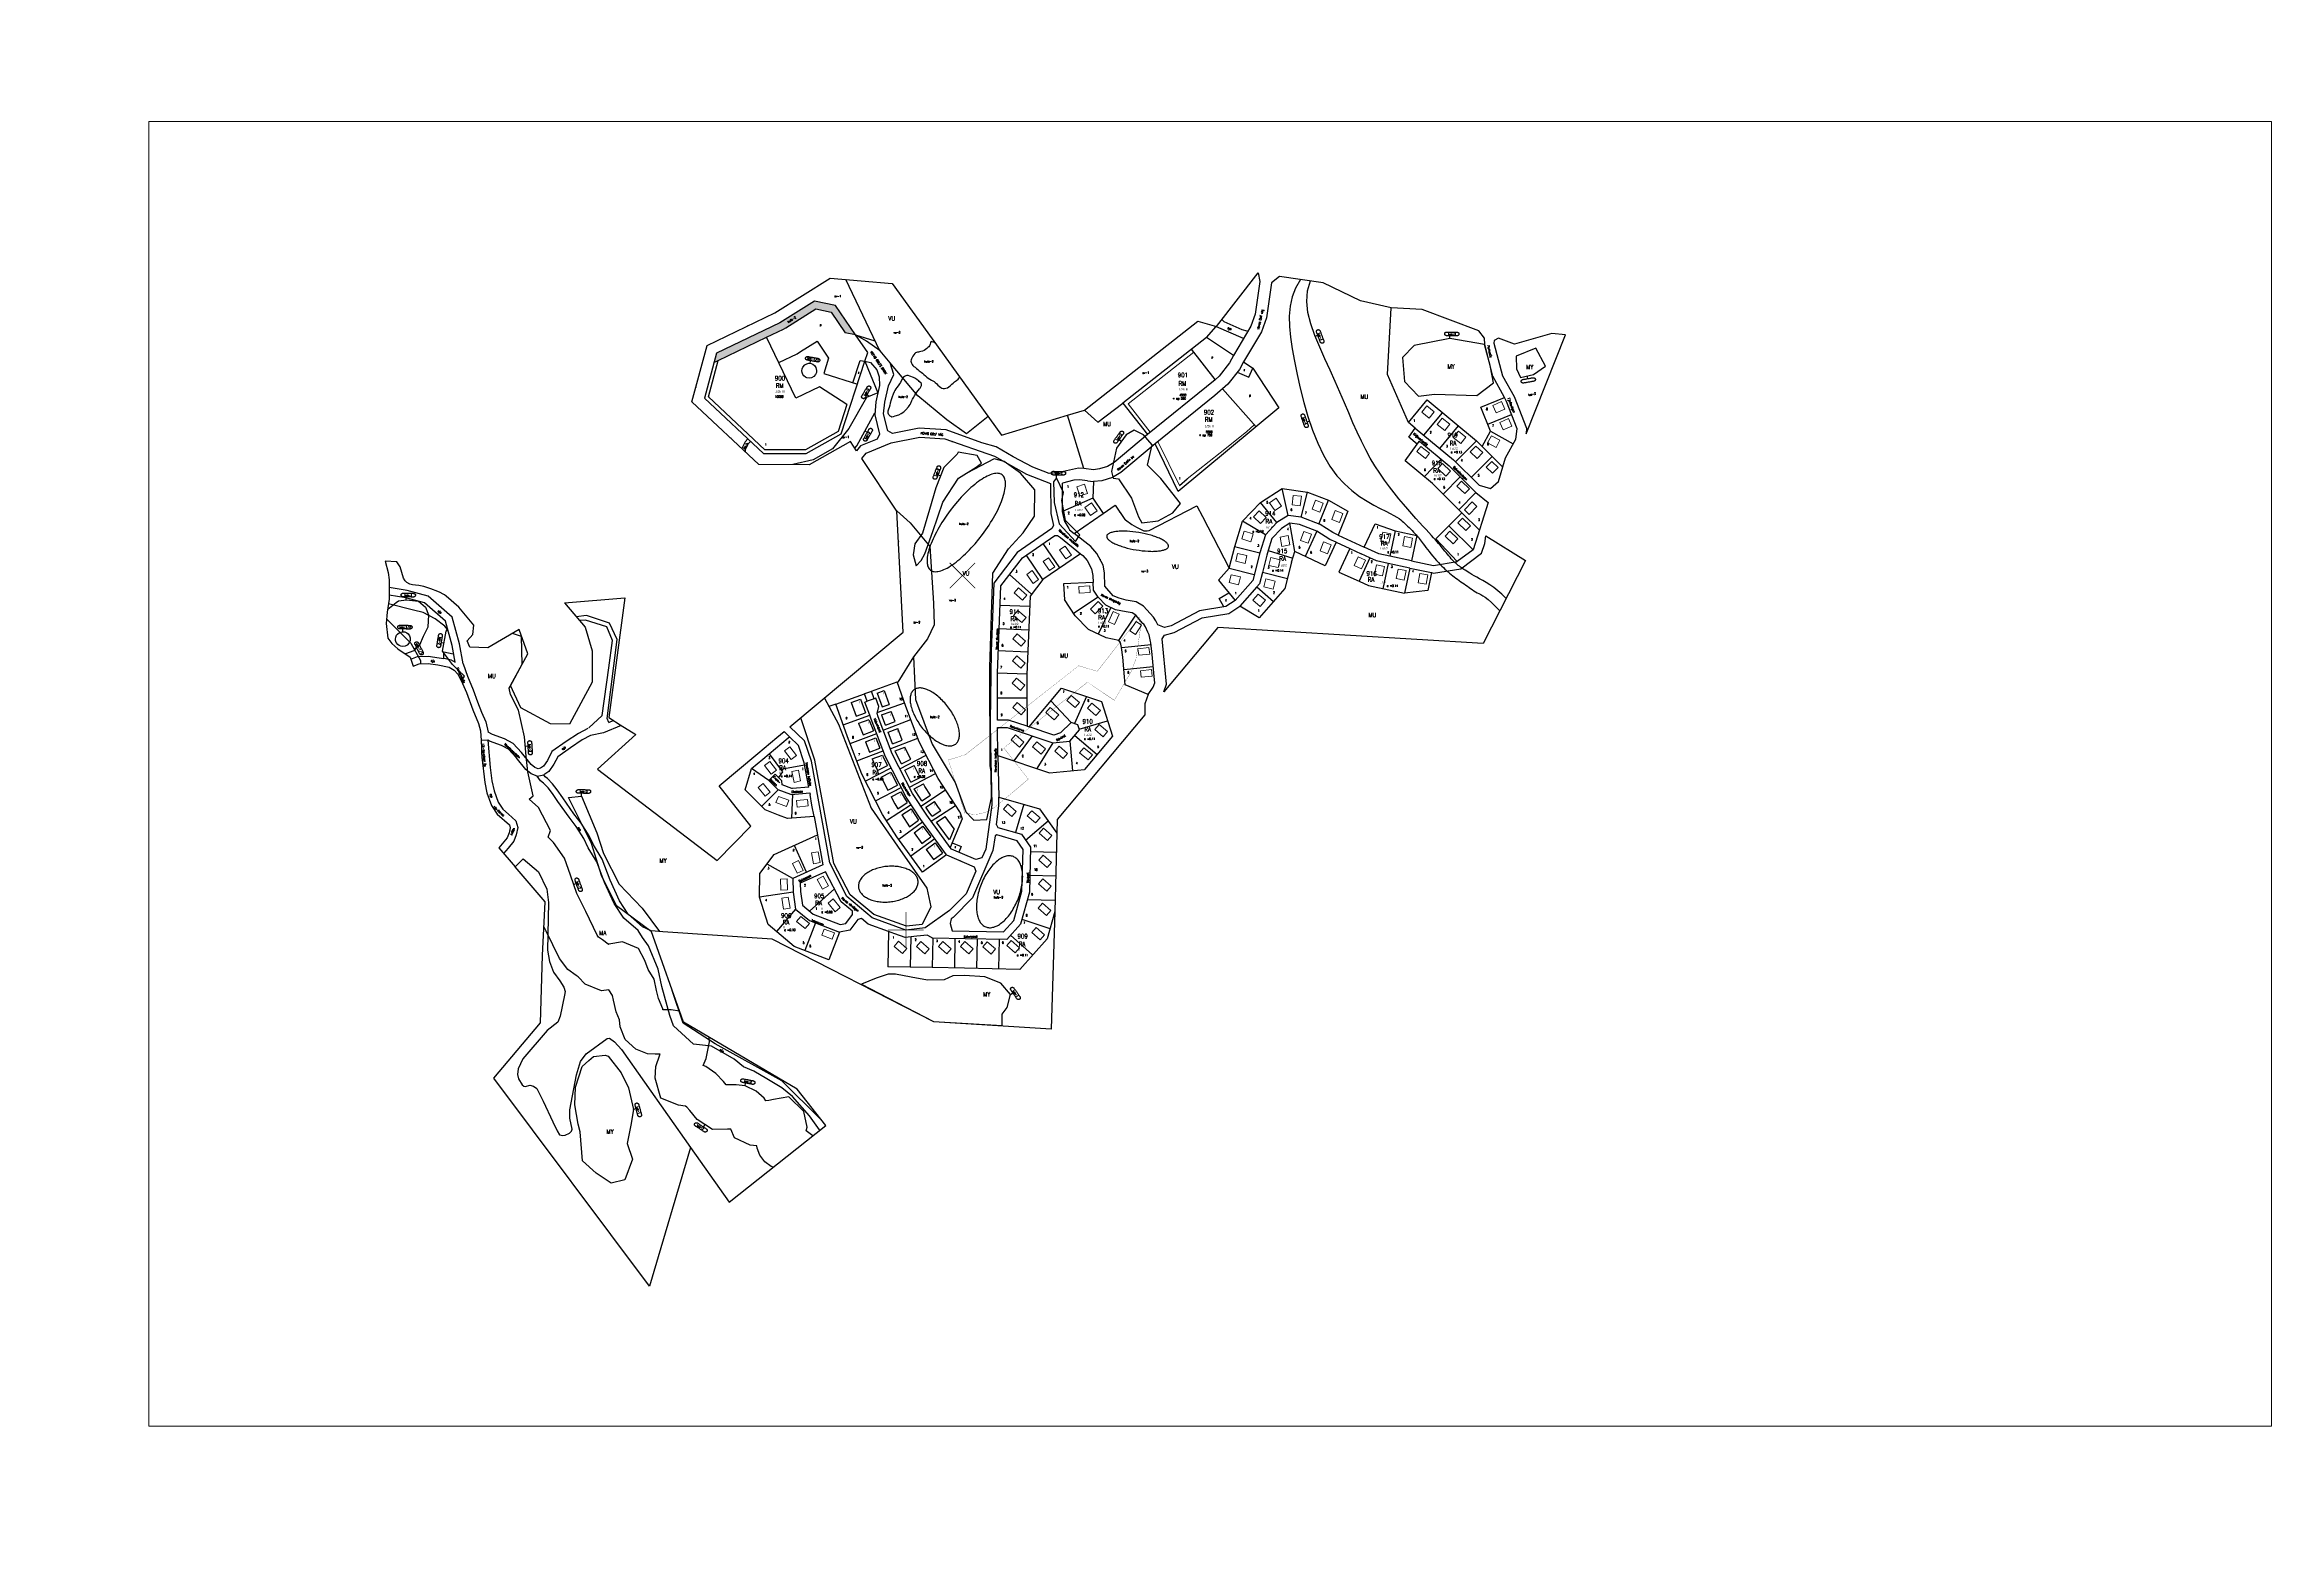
# Paper-space layout 'Kartta_A3_5000' of a CAD drawing. Header units: metres. Extents: x -199 to 332, y -212 to 147.
# The model-space entities are those that its viewports show. They can reach past a viewport. Long polylines and large blocks are cut down to what shows.
import ezdxf
from ezdxf.enums import TextEntityAlignment as Align

# ---------------------------------------------------------------- set-up
doc = ezdxf.new("R2010")
doc.units = ezdxf.units.M
for name, pattern in [('CENTER', [11, 6.5, -1.5, 1.5, -1.5]), ('DASHED', [7.5, 5, -2.5]), ('DIVIDE2', [6.25, 2.5, -1.25, 0, -1.25, 0, -1.25])]:
    doc.linetypes.add(name, pattern=pattern)
for name, color, linetype in [('D-ALUE-K-TARKOITUS', 7, 'Continuous'), ('D-ALUE-REUNAVIIVA', 7, 'Continuous'), ('D-RAJA-ALUE-KORTTELI', 7, 'Continuous'), ('D-RAJA-K-MAARAYS-R-ALA', 7, 'Continuous'), ('D-RAJA-TONTTI', 7, 'Continuous'), ('D-RASTERI-025', 7, 'Continuous'), ('D-TEKSTI-025', 7, 'Continuous'), ('D-TEKSTI-035', 7, 'Continuous'), ('D-VARITYS-ALUE_M', 7, 'Continuous'), ('D-VARITYS-ALUE_MA', 7, 'Continuous'), ('D-VARITYS-ALUE_R', 7, 'Continuous'), ('D-VARITYS-ALUE_V', 7, 'Continuous'), ('TULOSTUSIKKUNA', 250, 'Continuous')]:
    doc.layers.add(name, color=color, linetype=linetype)
doc.layers.get('0').off()
doc.layers.get('TULOSTUSIKKUNA').off()
doc.styles.add('ROMANS', font='ROMANS.shx', dxfattribs={"width": 0.9})
doc.styles.get("Standard").update_dxf_attribs({"font": 'arial.ttf'})

# ---------------------------------------------------------------- blocks, each defined once
blk = doc.blocks.new('0320000')
at = {"color": 0, "linetype": 'Continuous'}
blk.add_lwpolyline([(0, 0, 0.22682705), (3, 3), (4, 0), (5, 3), (6, 0), (7, 3, 0.22682705), (10, 0)], format="xyb", dxfattribs=at)
blk = doc.blocks.new('8031308260385')
at = {"color": 3, "linetype": 'Continuous', "xscale": 0.001053911027960406, "yscale": 0.001, "zscale": 0.001053911027960406, "rotation": 175.1484024835723}
for p in [(-73.5, 6.2), (-63, 5.3), (-52.5, 4.5), (-42, 3.6), (-31.5, 2.7), (-21, 1.8), (-10.5, 0.9), (0, 0)]:
    blk.add_blockref('0320000', p, dxfattribs=at)
blk = doc.blocks.new('8031308260396')
at = {"color": 3, "linetype": 'Continuous', "xscale": 0.000985788854594174, "yscale": 0.001, "zscale": 0.000985788854594174, "rotation": 211.8540326072896}
for p in [(0, 0), (-33.5, -20.8), (-25.1, -15.6), (-16.7, -10.4), (-8.4, -5.2), (-67, -41.6), (-58.6, -36.4), (-50.2, -31.2), (-41.9, -26)]:
    blk.add_blockref('0320000', p, dxfattribs=at)
blk = doc.blocks.new('8031308260408')
at = {"color": 3, "linetype": 'Continuous', "xscale": 0.001017621942856264, "yscale": 0.001, "zscale": 0.001017621942856264, "rotation": 205.6991089770874}
for p in [(0, 0), (-36.7, -17.7), (-27.5, -13.2), (-18.3, -8.8), (-9.2, -4.4), (-82.5, -39.7), (-73.4, -35.3), (-64.2, -30.9), (-55, -26.5), (-45.8, -22.1)]:
    blk.add_blockref('0320000', p, dxfattribs=at)
blk = doc.blocks.new('8031308260419')
at = {"color": 3, "linetype": 'Continuous', "xscale": 0.000986820614328338, "yscale": 0.001, "zscale": 0.000986820614328338, "rotation": 254.9215813987365}
for p in [(0, 0), (-5.1, -19.1), (-2.6, -9.5), (-10.3, -38.1), (-7.7, -28.6), (-15.4, -57.2), (-12.8, -47.6), (-18, -66.7)]:
    blk.add_blockref('0320000', p, dxfattribs=at)
blk = doc.blocks.new('8031308260432')
at = {"color": 3, "linetype": 'Continuous', "xscale": 0.001037045550986269, "yscale": 0.001, "zscale": 0.001037045550986269, "rotation": 316.9011375271698}
for p in [(0, 0), (7.6, -7.1), (15.1, -14.2), (22.7, -21.3), (30.3, -28.3), (37.9, -35.4), (45.4, -42.5), (53, -49.6), (60.6, -56.7), (68.2, -63.8), (75.7, -70.9), (83.3, -77.9)]:
    blk.add_blockref('0320000', p, dxfattribs=at)
blk = doc.blocks.new('8031308260453')
at = {"color": 3, "linetype": 'Continuous', "xscale": 0.0009723118244041899, "yscale": 0.001, "zscale": 0.0009723118244041899, "rotation": 359.6826409197112}
for p in [(0, 0), (9.7, -0.1), (19.4, -0.1), (29.2, -0.2), (38.9, -0.2), (48.6, -0.3), (58.3, -0.3)]:
    blk.add_blockref('0320000', p, dxfattribs=at)
blk = doc.blocks.new('8031308260465')
at = {"color": 3, "linetype": 'Continuous', "xscale": 0.001069510240292292, "yscale": 0.001, "zscale": 0.001069510240292292, "rotation": 29.29509831865689}
for p in [(46.6, 26.2), (0, 0), (9.3, 5.2), (18.7, 10.5), (28, 15.7), (37.3, 20.9)]:
    blk.add_blockref('0320000', p, dxfattribs=at)
blk = doc.blocks.new('8031308260486')
at = {"color": 3, "linetype": 'Continuous', "xscale": 0.0007581302451153629, "yscale": 0.001, "zscale": 0.0007581302451153629, "rotation": 303.5690356945033}
for p in [(0, 0), (4.2, -6.3)]:
    blk.add_blockref('0320000', p, dxfattribs=at)
blk = doc.blocks.new('8031308260494')
at = {"color": 3, "linetype": 'Continuous', "xscale": 0.0008716351325620421, "yscale": 0.001, "zscale": 0.0008716351325620421, "rotation": 53.13155221587911}
blk.add_blockref('0320000', (0, 0), dxfattribs=at)
blk = doc.blocks.new('8031308260502')
at = {"color": 3, "linetype": 'Continuous', "xscale": 0.001206756171409012, "yscale": 0.001, "zscale": 0.001206756171409012, "rotation": 21.46790528157262}
for p in [(0, 0), (11.2, 4.4)]:
    blk.add_blockref('0320000', p, dxfattribs=at)
blk = doc.blocks.new('8031308260510')
at = {"color": 3, "linetype": 'Continuous', "xscale": 0.000757109220282087, "yscale": 0.001, "zscale": 0.000757109220282087, "rotation": 64.3397946119384}
blk.add_blockref('0320000', (0, 0), dxfattribs=at)
blk = doc.blocks.new('8031308260519')
at = {"color": 3, "linetype": 'Continuous', "xscale": 0.0009008215387582679, "yscale": 0.001, "zscale": 0.0009008215387582679, "rotation": 103.9232764498237}
for p in [(-4.3, 17.5), (-2.2, 8.7), (0, 0)]:
    blk.add_blockref('0320000', p, dxfattribs=at)
blk = doc.blocks.new('8031308260527')
at = {"color": 3, "linetype": 'Continuous', "xscale": 0.0008887291706196091, "yscale": 0.001, "zscale": 0.0008887291706196091, "rotation": 84.95866174612834}
for p in [(0, 0), (0.8, 8.9)]:
    blk.add_blockref('0320000', p, dxfattribs=at)
blk = doc.blocks.new('8031308260535')
at = {"color": 3, "linetype": 'Continuous', "xscale": 0.001123143637056373, "yscale": 0.001, "zscale": 0.001123143637056373, "rotation": 77.577894892031}
for p in [(0, 0), (2.4, 11)]:
    blk.add_blockref('0320000', p, dxfattribs=at)
blk = doc.blocks.new('8031308260542')
at = {"color": 3, "linetype": 'Continuous', "xscale": 0.001165943860829435, "yscale": 0.001, "zscale": 0.001165943860829435, "rotation": 91.7524320942993}
blk.add_blockref('0320000', (0, 0), dxfattribs=at)
blk = doc.blocks.new('8031308260549')
at = {"color": 3, "linetype": 'Continuous', "xscale": 0.001020358801120586, "yscale": 0.001, "zscale": 0.001020358801120586, "rotation": 108.2740545465449}
blk.add_blockref('0320000', (0, 0), dxfattribs=at)
blk = doc.blocks.new('8031308260571')
at = {"color": 3, "linetype": 'Continuous', "xscale": 0.00128727919103646, "yscale": 0.001, "zscale": 0.00128727919103646, "rotation": 130.6474978054406}
blk.add_blockref('0320000', (0, 0), dxfattribs=at)
blk = doc.blocks.new('8031308260580')
at = {"color": 3, "linetype": 'Continuous', "xscale": 0.0007907473457195459, "yscale": 0.001, "zscale": 0.0007907473457195459, "rotation": 164.0310776959024}
blk.add_blockref('0320000', (0, 0), dxfattribs=at)
blk = doc.blocks.new('8031308260593')
at = {"color": 3, "linetype": 'Continuous', "xscale": 0.001040259884861204, "yscale": 0.001, "zscale": 0.001040259884861204, "rotation": 252.0047495527262}
for p in [(0, 0), (-6.4, -19.8), (-3.2, -9.9), (-12.9, -39.6), (-9.6, -29.7), (-19.3, -59.4), (-16.1, -49.5), (-25.7, -79.1), (-22.5, -69.3), (-28.9, -89)]:
    blk.add_blockref('0320000', p, dxfattribs=at)
blk = doc.blocks.new('8031308260612')
at = {"color": 3, "linetype": 'Continuous', "xscale": 0.001087651483013758, "yscale": 0.001, "zscale": 0.001087651483013758, "rotation": 209.2937086822611}
for p in [(0, 0), (-28.5, -16), (-19, -10.6), (-9.5, -5.3), (-37.9, -21.3)]:
    blk.add_blockref('0320000', p, dxfattribs=at)
blk = doc.blocks.new('8031308260624')
at = {"color": 3, "linetype": 'Continuous', "xscale": 0.0009698745216242181, "yscale": 0.001, "zscale": 0.0009698745216242181, "rotation": 179.686691980057}
for p in [(-48.5, 0.3), (-38.8, 0.2), (-29.1, 0.2), (-19.4, 0.1), (-9.7, 0.1), (0, 0)]:
    blk.add_blockref('0320000', p, dxfattribs=at)
blk = doc.blocks.new('8031308260637')
at = {"color": 3, "linetype": 'Continuous', "xscale": 0.000996097997498101, "yscale": 0.001, "zscale": 0.000996097997498101, "rotation": 136.8909037440011}
for p in [(-72.7, 68.1), (-65.4, 61.3), (-58.2, 54.5), (-50.9, 47.7), (-43.6, 40.8), (-36.4, 34), (-29.1, 27.2), (-21.8, 20.4), (-14.5, 13.6), (-7.3, 6.8), (0, 0)]:
    blk.add_blockref('0320000', p, dxfattribs=at)
blk = doc.blocks.new('8031308260661')
at = {"color": 3, "linetype": 'Continuous', "xscale": 0.001053495991371621, "yscale": 0.001, "zscale": 0.001053495991371621, "rotation": 74.82795437375478}
for p in [(13.8, 50.8), (8.3, 30.5), (11, 40.7), (0, 0), (2.8, 10.2), (5.5, 20.3)]:
    blk.add_blockref('0320000', p, dxfattribs=at)
blk = doc.blocks.new('8031308260674')
at = {"color": 3, "linetype": 'Continuous', "xscale": 0.000951578698690487, "yscale": 0.001, "zscale": 0.000951578698690487, "rotation": 25.68758941815583}
for p in [(51.5, 24.7), (60, 28.9), (68.6, 33), (77.2, 37.1), (0, 0), (8.6, 4.1), (17.2, 8.2), (25.7, 12.4), (34.3, 16.5), (42.9, 20.6)]:
    blk.add_blockref('0320000', p, dxfattribs=at)
blk = doc.blocks.new('8031308260694')
at = {"color": 3, "linetype": 'Continuous', "xscale": 0.000924177491705386, "yscale": 0.001, "zscale": 0.000924177491705386, "rotation": 31.81699706217062}
for p in [(39.3, 24.4), (0, 0), (7.9, 4.9), (15.7, 9.7), (23.6, 14.6), (31.4, 19.5)]:
    blk.add_blockref('0320000', p, dxfattribs=at)
blk = doc.blocks.new('8031308260703')
at = {"color": 3, "linetype": 'Continuous', "xscale": 0.000964760574316845, "yscale": 0.001, "zscale": 0.000964760574316845, "rotation": 348.1382195255209}
for p in [(0, 0), (9.4, -2), (18.9, -4)]:
    blk.add_blockref('0320000', p, dxfattribs=at)
blk = doc.blocks.new('8031308260714')
at = {"color": 3, "linetype": 'Continuous', "xscale": 0.0009628212658869571, "yscale": 0.001, "zscale": 0.0009628212658869571, "rotation": 304.3867469953886}
for p in [(0, 0), (5.4, -7.9), (10.9, -15.9), (16.3, -23.8), (21.8, -31.8)]:
    blk.add_blockref('0320000', p, dxfattribs=at)
blk = doc.blocks.new('8031308260744')
at = {"color": 3, "linetype": 'Continuous', "xscale": 0.00112372861714297, "yscale": 0.001, "zscale": 0.00112372861714297, "rotation": 324.1650986835142}
for p in [(0, 0), (9.1, -6.6)]:
    blk.add_blockref('0320000', p, dxfattribs=at)
blk = doc.blocks.new('8031308260754')
at = {"color": 3, "linetype": 'Continuous', "xscale": 0.001068218582563229, "yscale": 0.001, "zscale": 0.001068218582563229, "rotation": 310.2286981992588}
for p in [(0, 0), (6.9, -8.2)]:
    blk.add_blockref('0320000', p, dxfattribs=at)
blk = doc.blocks.new('8031308260762')
at = {"color": 3, "linetype": 'Continuous', "xscale": 0.0008213961799940341, "yscale": 0.001, "zscale": 0.0008213961799940341, "rotation": 287.5578059492901}
for p in [(0, 0), (2.5, -7.8)]:
    blk.add_blockref('0320000', p, dxfattribs=at)
blk = doc.blocks.new('8031308260772')
at = {"color": 3, "linetype": 'Continuous', "xscale": 0.0008547272478243051, "yscale": 0.001, "zscale": 0.0008547272478243051, "rotation": 244.7703495281065}
for p in [(0, 0), (-3.6, -7.7)]:
    blk.add_blockref('0320000', p, dxfattribs=at)
blk = doc.blocks.new('8031308260797')
at = {"color": 3, "linetype": 'Continuous', "xscale": 0.001136246621467224, "yscale": 0.001, "zscale": 0.001136246621467224, "rotation": 257.3526689735766}
for p in [(0, 0), (-2.5, -11.1)]:
    blk.add_blockref('0320000', p, dxfattribs=at)
blk = doc.blocks.new('8031308260806')
at = {"color": 3, "linetype": 'Continuous', "xscale": 0.0007989733508043629, "yscale": 0.001, "zscale": 0.0007989733508043629, "rotation": 264.4502469679223}
for p in [(0, 0), (-0.8, -8)]:
    blk.add_blockref('0320000', p, dxfattribs=at)
blk = doc.blocks.new('8031308260827')
at = {"color": 3, "linetype": 'Continuous', "xscale": 0.00118908259283456, "yscale": 0.001, "zscale": 0.00118908259283456, "rotation": 283.9207534609925}
for p in [(0, 0), (2.9, -11.5)]:
    blk.add_blockref('0320000', p, dxfattribs=at)
blk = doc.blocks.new('8031308260836')
at = {"color": 3, "linetype": 'Continuous', "xscale": 0.0007316644908263199, "yscale": 0.001, "zscale": 0.0007316644908263199, "rotation": 329.5774329519325}
blk.add_blockref('0320000', (0, 0), dxfattribs=at)
blk = doc.blocks.new('8031308260845')
at = {"color": 3, "linetype": 'Continuous', "xscale": 0.000923308799470038, "yscale": 0.001, "zscale": 0.000923308799470038, "rotation": 11.91702434537925}
for p in [(0, 0), (9, 1.9), (18.1, 3.8), (27.1, 5.7)]:
    blk.add_blockref('0320000', p, dxfattribs=at)
blk = doc.blocks.new('8031308260868')
at = {"color": 3, "linetype": 'Continuous', "xscale": 0.0009214111768738929, "yscale": 0.001, "zscale": 0.0009214111768738929, "rotation": 356.0169018785521}
for p in [(0, 0), (9.2, -0.6), (18.4, -1.3), (27.6, -1.9)]:
    blk.add_blockref('0320000', p, dxfattribs=at)
blk = doc.blocks.new('8031308260879')
at = {"color": 3, "linetype": 'Continuous', "xscale": 0.001030181352473536, "yscale": 0.001, "zscale": 0.001030181352473536, "rotation": 339.9481848182252}
for p in [(0, 0), (9.7, -3.5), (19.4, -7.1), (29, -10.6), (38.7, -14.1)]:
    blk.add_blockref('0320000', p, dxfattribs=at)
blk = doc.blocks.new('8031308260890')
at = {"color": 3, "linetype": 'Continuous', "xscale": 0.000996687339777038, "yscale": 0.001, "zscale": 0.000996687339777038, "rotation": 344.3345814001783}
for p in [(0, 0), (9.6, -2.7)]:
    blk.add_blockref('0320000', p, dxfattribs=at)
blk = doc.blocks.new('8031308260900')
at = {"color": 3, "linetype": 'Continuous', "xscale": 0.0008859586647485171, "yscale": 0.001, "zscale": 0.0008859586647485171, "rotation": 329.7973911963489}
for p in [(0, 0), (7.7, -4.5), (15.3, -8.9)]:
    blk.add_blockref('0320000', p, dxfattribs=at)
blk = doc.blocks.new('8031308260910')
at = {"color": 3, "linetype": 'Continuous', "xscale": 0.00101105308449895, "yscale": 0.001, "zscale": 0.00101105308449895, "rotation": 332.1196227203954}
for p in [(0, 0), (8.9, -4.7), (17.9, -9.5)]:
    blk.add_blockref('0320000', p, dxfattribs=at)
blk = doc.blocks.new('8031308260919')
at = {"color": 3, "linetype": 'Continuous', "xscale": 0.001180267001810586, "yscale": 0.001, "zscale": 0.001180267001810586, "rotation": 338.4908110567351}
for p in [(0, 0), (11, -4.3)]:
    blk.add_blockref('0320000', p, dxfattribs=at)
blk = doc.blocks.new('8031308260928')
at = {"color": 3, "linetype": 'Continuous', "xscale": 0.001127848051805304, "yscale": 0.001, "zscale": 0.001127848051805304, "rotation": 4.654106154852758}
blk.add_blockref('0320000', (0, 0), dxfattribs=at)
blk = doc.blocks.new('8031308260938')
at = {"color": 3, "linetype": 'Continuous', "xscale": 0.000974885749208389, "yscale": 0.001, "zscale": 0.000974885749208389, "rotation": 12.72564774258449}
for p in [(0, 0), (9.5, 2.1), (19, 4.3)]:
    blk.add_blockref('0320000', p, dxfattribs=at)
blk = doc.blocks.new('8031308260948')
at = {"color": 3, "linetype": 'Continuous', "xscale": 0.000746513298038477, "yscale": 0.001, "zscale": 0.000746513298038477, "rotation": 356.8433663409098}
blk.add_blockref('0320000', (0, 0), dxfattribs=at)
blk = doc.blocks.new('8031308260960')
at = {"color": 3, "linetype": 'Continuous', "xscale": 0.000945319242377221, "yscale": 0.001, "zscale": 0.000945319242377221, "rotation": 107.0675490623873}
for p in [(-19.4, 63.3), (-16.6, 54.2), (-13.9, 45.2), (-11.1, 36.1), (-8.3, 27.1), (-5.5, 18.1), (-2.8, 9), (0, 0)]:
    blk.add_blockref('0320000', p, dxfattribs=at)
blk = doc.blocks.new('8031308260973')
at = {"color": 3, "linetype": 'Continuous', "xscale": 0.001037753642452047, "yscale": 0.001, "zscale": 0.001037753642452047, "rotation": 197.0207531282748}
for p in [(0, 0), (-59.5, -18.2), (-49.6, -15.2), (-39.7, -12.2), (-29.8, -9.1), (-19.8, -6.1), (-9.9, -3), (-79.4, -24.3), (-69.5, -21.3)]:
    blk.add_blockref('0320000', p, dxfattribs=at)
blk = doc.blocks.new('8031308260991')
at = {"color": 3, "linetype": 'Continuous', "xscale": 0.001008348502353562, "yscale": 0.001, "zscale": 0.001008348502353562, "rotation": 125.7882668733835}
for p in [(-88.5, 122.7), (-82.6, 114.5), (-76.7, 106.3), (-70.8, 98.2), (-64.9, 90), (-59, 81.8), (-53.1, 73.6), (-47.2, 65.4), (-41.3, 57.3), (-35.4, 49.1), (-29.5, 40.9), (-23.6, 32.7), (-17.7, 24.5), (-11.8, 16.4), (-5.9, 8.2), (0, 0)]:
    blk.add_blockref('0320000', p, dxfattribs=at)
blk = doc.blocks.new('8031308261005')
at = {"color": 3, "linetype": 'Continuous', "xscale": 0.001024080227353999, "yscale": 0.001, "zscale": 0.001024080227353999, "rotation": 125.7777670740204}
for p in [(-47.9, 66.5), (-41.9, 58.2), (-35.9, 49.8), (-29.9, 41.5), (-23.9, 33.2), (-18, 24.9), (-12, 16.6), (-6, 8.3), (0, 0)]:
    blk.add_blockref('0320000', p, dxfattribs=at)
blk = doc.blocks.new('8031308302415')
at = {"color": 3, "linetype": 'Continuous', "xscale": 0.0008065180351890921, "yscale": 0.001, "zscale": 0.0008065180351890921, "rotation": 117.4125849847209}
for p in [(-3.7, 7.2), (0, 0)]:
    blk.add_blockref('0320000', p, dxfattribs=at)
blk = doc.blocks.new('8031308302426')
at = {"color": 3, "linetype": 'Continuous', "xscale": 0.001038416255240844, "yscale": 0.001, "zscale": 0.001038416255240844, "rotation": 207.3916036646289}
for p in [(0, 0), (-36.9, -19.1), (-27.7, -14.3), (-18.4, -9.6), (-9.2, -4.8), (-55.3, -28.7), (-46.1, -23.9)]:
    blk.add_blockref('0320000', p, dxfattribs=at)
blk = doc.blocks.new('8031308302441')
at = {"color": 3, "linetype": 'Continuous', "xscale": 0.000295721375948142, "yscale": 0.001, "zscale": 0.000295721375948142, "rotation": 184.0873097650641}
blk.add_blockref('0320000', (0, 0), dxfattribs=at)
blk = doc.blocks.new('8031308302450')
at = {"color": 3, "linetype": 'Continuous', "xscale": 0.000472006573941583, "yscale": 0.001, "zscale": 0.000472006573941583, "rotation": 184.0873097654769}
blk.add_blockref('0320000', (0, 0), dxfattribs=at)
blk = doc.blocks.new('8031308302457')
at = {"color": 3, "linetype": 'Continuous', "xscale": 0.001132683391165165, "yscale": 0.001, "zscale": 0.001132683391165165, "rotation": 151.9591362581536}
blk.add_blockref('0320000', (0, 0), dxfattribs=at)
blk = doc.blocks.new('8031308302465')
at = {"color": 3, "linetype": 'Continuous', "xscale": 0.0007092819137242272, "yscale": 0.001, "zscale": 0.0007092819137242272, "rotation": 151.9725793086378}
blk.add_blockref('0320000', (0, 0), dxfattribs=at)
blk = doc.blocks.new('8031308302473')
at = {"color": 3, "linetype": 'Continuous', "xscale": 0.001068146928251262, "yscale": 0.001, "zscale": 0.001068146928251262, "rotation": 143.6825102685901}
blk.add_blockref('0320000', (0, 0), dxfattribs=at)
blk = doc.blocks.new('8031308302482')
at = {"color": 3, "linetype": 'Continuous', "xscale": 0.000114896325079173, "yscale": 0.001, "zscale": 0.000114896325079173, "rotation": 143.6825102836829}
blk.add_blockref('0320000', (0, 0), dxfattribs=at)
blk = doc.blocks.new('8031308302492')
at = {"color": 3, "linetype": 'Continuous', "xscale": 0.001152624980477892, "yscale": 0.001, "zscale": 0.001152624980477892, "rotation": 123.5850685328597}
for p in [(-6.4, 9.6), (0, 0)]:
    blk.add_blockref('0320000', p, dxfattribs=at)
blk = doc.blocks.new('8031308302500')
at = {"color": 3, "linetype": 'Continuous', "xscale": 0.00099386673162471, "yscale": 0.001, "zscale": 0.00099386673162471, "rotation": 214.1467501329194}
for p in [(0, 0), (-8.2, -5.6)]:
    blk.add_blockref('0320000', p, dxfattribs=at)
blk = doc.blocks.new('8031308302509')
at = {"color": 3, "linetype": 'Continuous', "xscale": 0.0009541678636321519, "yscale": 0.001, "zscale": 0.0009541678636321519, "rotation": 214.391115427037}
for p in [(0, 0), (-23.6, -16.2), (-15.7, -10.8), (-7.9, -5.4), (-31.5, -21.6)]:
    blk.add_blockref('0320000', p, dxfattribs=at)
blk = doc.blocks.new('8031308302518')
at = {"color": 3, "linetype": 'Continuous', "xscale": 0.000964377265497269, "yscale": 0.001, "zscale": 0.000964377265497269, "rotation": 321.4828476990161}
for p in [(0, 0), (7.5, -6), (15.1, -12)]:
    blk.add_blockref('0320000', p, dxfattribs=at)
blk = doc.blocks.new('8031308302526')
at = {"color": 3, "linetype": 'Continuous', "xscale": 0.001234202034586707, "yscale": 0.001, "zscale": 0.001234202034586707, "rotation": 312.1377483739296}
blk.add_blockref('0320000', (0, 0), dxfattribs=at)
blk = doc.blocks.new('8031308302534')
at = {"color": 3, "linetype": 'Continuous', "xscale": 0.000912465286807015, "yscale": 0.001, "zscale": 0.000912465286807015, "rotation": 297.8596724885676}
for p in [(0, 0), (4.3, -8.1)]:
    blk.add_blockref('0320000', p, dxfattribs=at)
blk = doc.blocks.new('8031308302541')
at = {"color": 3, "linetype": 'Continuous', "xscale": 0.001061461515891151, "yscale": 0.001, "zscale": 0.001061461515891151, "rotation": 279.9753841163562}
blk.add_blockref('0320000', (0, 0), dxfattribs=at)
blk = doc.blocks.new('8031308302551')
at = {"color": 3, "linetype": 'Continuous', "xscale": 0.000903520770629527, "yscale": 0.001, "zscale": 0.000903520770629527, "rotation": 271.4430034499319}
for p in [(0, 0), (0.2, -9)]:
    blk.add_blockref('0320000', p, dxfattribs=at)
blk = doc.blocks.new('8031308302559')
at = {"color": 3, "linetype": 'Continuous', "xscale": 0.0008549867284765129, "yscale": 0.001, "zscale": 0.0008549867284765129, "rotation": 312.0106753131097}
for p in [(0, 0), (5.7, -6.4)]:
    blk.add_blockref('0320000', p, dxfattribs=at)
blk = doc.blocks.new('8031308302567')
at = {"color": 3, "linetype": 'Continuous', "xscale": 0.0008463723208163782, "yscale": 0.001, "zscale": 0.0008463723208163782, "rotation": 336.1622720468829}
blk.add_blockref('0320000', (0, 0), dxfattribs=at)
blk = doc.blocks.new('8031308302576')
at = {"color": 3, "linetype": 'Continuous', "xscale": 0.000996507127599822, "yscale": 0.001, "zscale": 0.000996507127599822, "rotation": 345.4373262434427}
blk.add_blockref('0320000', (0, 0), dxfattribs=at)
blk = doc.blocks.new('8031308302584')
at = {"color": 3, "linetype": 'Continuous', "xscale": 0.001385979066010561, "yscale": 0.001, "zscale": 0.001385979066010561, "rotation": 350.3194519648089}
blk.add_blockref('0320000', (0, 0), dxfattribs=at)
blk = doc.blocks.new('8031308302592')
at = {"color": 3, "linetype": 'Continuous', "xscale": 0.001142034792162173, "yscale": 0.001, "zscale": 0.001142034792162173, "rotation": 329.4100568142458}
blk.add_blockref('0320000', (0, 0), dxfattribs=at)
blk = doc.blocks.new('8031308302601')
at = {"color": 3, "linetype": 'Continuous', "xscale": 0.001001923738954898, "yscale": 0.001, "zscale": 0.001001923738954898, "rotation": 312.2502410460247}
for p in [(0, 0), (6.7, -7.4)]:
    blk.add_blockref('0320000', p, dxfattribs=at)
blk = doc.blocks.new('8031308302608')
at = {"color": 3, "linetype": 'Continuous', "xscale": 0.0005944032886337141, "yscale": 0.001, "zscale": 0.0005944032886337141, "rotation": 303.2097593092172}
blk.add_blockref('0320000', (0, 0), dxfattribs=at)
blk = doc.blocks.new('8031308302616')
at = {"color": 3, "linetype": 'Continuous', "xscale": 0.0006085223226154481, "yscale": 0.001, "zscale": 0.0006085223226154481, "rotation": 294.9882347079644}
blk.add_blockref('0320000', (0, 0), dxfattribs=at)
blk = doc.blocks.new('8031308302624')
at = {"color": 3, "linetype": 'Continuous', "xscale": 0.000998443310773452, "yscale": 0.001, "zscale": 0.000998443310773452, "rotation": 337.5313178492788}
blk.add_blockref('0320000', (0, 0), dxfattribs=at)
blk = doc.blocks.new('8031308302633')
at = {"color": 3, "linetype": 'Continuous', "xscale": 0.000929665832708828, "yscale": 0.001, "zscale": 0.000929665832708828, "rotation": 14.27290606726595}
blk.add_blockref('0320000', (0, 0), dxfattribs=at)
blk = doc.blocks.new('8031308302643')
at = {"color": 3, "linetype": 'Continuous', "xscale": 0.001091825195279889, "yscale": 0.001, "zscale": 0.001091825195279889, "rotation": 27.85881945997495}
for p in [(0, 0), (9.7, 5.1), (19.3, 10.2), (29, 15.3)]:
    blk.add_blockref('0320000', p, dxfattribs=at)
blk = doc.blocks.new('8031308302653')
at = {"color": 3, "linetype": 'Continuous', "xscale": 0.000905335237153159, "yscale": 0.001, "zscale": 0.000905335237153159, "rotation": 9.294182856736343}
for p in [(0, 0), (8.9, 1.5), (17.9, 2.9), (26.8, 4.4)]:
    blk.add_blockref('0320000', p, dxfattribs=at)
blk = doc.blocks.new('8031308302662')
at = {"color": 3, "linetype": 'Continuous', "xscale": 0.00149075947334428, "yscale": 0.001, "zscale": 0.00149075947334428, "rotation": 33.52058432953928}
blk.add_blockref('0320000', (0, 0), dxfattribs=at)
blk = doc.blocks.new('8031308302671')
at = {"color": 3, "linetype": 'Continuous', "xscale": 0.000886247201999621, "yscale": 0.001, "zscale": 0.000886247201999621, "rotation": 129.6050854267357}
for p in [(-16.9, 20.5), (-11.3, 13.7), (-5.6, 6.8), (0, 0)]:
    blk.add_blockref('0320000', p, dxfattribs=at)
blk = doc.blocks.new('8031308302682')
at = {"color": 3, "linetype": 'Continuous', "xscale": 0.001100124188587709, "yscale": 0.001, "zscale": 0.001100124188587709, "rotation": 48.754053680243}
for p in [(0, 0), (7.3, 8.3)]:
    blk.add_blockref('0320000', p, dxfattribs=at)
blk = doc.blocks.new('8031308302696')
at = {"color": 3, "linetype": 'Continuous', "xscale": 0.000985670628386047, "yscale": 0.001, "zscale": 0.000985670628386047, "rotation": 117.4076826377592}
for p in [(-31.8, 61.3), (-27.2, 52.5), (-22.7, 43.8), (-18.1, 35), (-13.6, 26.3), (-9.1, 17.5), (-4.5, 8.8), (0, 0)]:
    blk.add_blockref('0320000', p, dxfattribs=at)
blk = doc.blocks.new('8031308335476')
at = {"color": 3, "linetype": 'Continuous', "xscale": 0.000953624912668849, "yscale": 0.001, "zscale": 0.000953624912668849, "rotation": 34.43681036441696}
for p in [(31.5, 21.6), (39.3, 27), (0, 0), (7.9, 5.4), (15.7, 10.8), (23.6, 16.2)]:
    blk.add_blockref('0320000', p, dxfattribs=at)
blk = doc.blocks.new('8031308335487')
at = {"color": 3, "linetype": 'Continuous', "xscale": 0.0004698110828725271, "yscale": 0.001, "zscale": 0.0004698110828725271, "rotation": 65.15140692032266}
blk.add_blockref('0320000', (0, 0), dxfattribs=at)
blk = doc.blocks.new('8031308335551')
at = {"color": 3, "linetype": 'Continuous', "xscale": 0.0008329917520811372, "yscale": 0.001, "zscale": 0.0008329917520811372, "rotation": 102.384284684127}
for p in [(-1.8, 8.1), (0, 0)]:
    blk.add_blockref('0320000', p, dxfattribs=at)
blk = doc.blocks.new('8031308335560')
at = {"color": 3, "linetype": 'Continuous', "xscale": 0.001007832164119893, "yscale": 0.001, "zscale": 0.001007832164119893, "rotation": 90.48904475500956}
for p in [(-0.3, 30.2), (-0.2, 20.2), (-0.1, 10.1), (0, 0)]:
    blk.add_blockref('0320000', p, dxfattribs=at)
blk = doc.blocks.new('8031308335626')
at = {"color": 3, "linetype": 'Continuous', "xscale": 0.001166521297689597, "yscale": 0.001, "zscale": 0.001166521297689597, "rotation": 158.763864037542}
for p in [(-21.7, 8.5), (-10.9, 4.2), (0, 0)]:
    blk.add_blockref('0320000', p, dxfattribs=at)
blk = doc.blocks.new('8031308335635')
at = {"color": 3, "linetype": 'Continuous', "xscale": 0.000994971608777997, "yscale": 0.001, "zscale": 0.000994971608777997, "rotation": 150.5751189830304}
for p in [(-34.7, 19.6), (-26, 14.7), (-17.3, 9.8), (-8.7, 4.9), (0, 0)]:
    blk.add_blockref('0320000', p, dxfattribs=at)
blk = doc.blocks.new('8031308335687')
at = {"color": 3, "linetype": 'Continuous', "xscale": 0.001015369588944084, "yscale": 0.001, "zscale": 0.001015369588944084, "rotation": 160.6927111660058}
for p in [(-57.5, 20.1), (-47.9, 16.8), (-38.3, 13.4), (-28.7, 10.1), (-19.2, 6.7), (-9.6, 3.4), (0, 0)]:
    blk.add_blockref('0320000', p, dxfattribs=at)
blk = doc.blocks.new('8031308335697')
at = {"color": 3, "linetype": 'Continuous', "xscale": 0.001131837778243824, "yscale": 0.001, "zscale": 0.001131837778243824, "rotation": 175.5893297418141}
for p in [(-22.6, 1.7), (-11.3, 0.9), (0, 0)]:
    blk.add_blockref('0320000', p, dxfattribs=at)
blk = doc.blocks.new('8031308335707')
at = {"color": 3, "linetype": 'Continuous', "xscale": 0.0009968244088152801, "yscale": 0.001, "zscale": 0.0009968244088152801, "rotation": 191.7338247469953}
for p in [(0, 0), (-29.3, -6.1), (-19.5, -4.1), (-9.8, -2)]:
    blk.add_blockref('0320000', p, dxfattribs=at)
blk = doc.blocks.new('8031308335716')
at = {"color": 3, "linetype": 'Continuous', "xscale": 0.0009153728246415289, "yscale": 0.001, "zscale": 0.0009153728246415289, "rotation": 201.7744928527474}
for p in [(0, 0), (-25.5, -10.2), (-17, -6.8), (-8.5, -3.4)]:
    blk.add_blockref('0320000', p, dxfattribs=at)
blk = doc.blocks.new('8031308335726')
at = {"color": 3, "linetype": 'Continuous', "xscale": 0.000952168940555637, "yscale": 0.001, "zscale": 0.000952168940555637, "rotation": 232.2502914098901}
blk.add_blockref('0320000', (0, 0), dxfattribs=at)
blk = doc.blocks.new('8031308335738')
at = {"color": 3, "linetype": 'Continuous', "xscale": 0.000950394720236914, "yscale": 0.001, "zscale": 0.000950394720236914, "rotation": 303.6873376579661}
for p in [(0, 0), (5.3, -7.9), (10.5, -15.8), (15.8, -23.7), (21.1, -31.6), (26.4, -39.5), (31.6, -47.4), (36.9, -55.4), (42.2, -63.3)]:
    blk.add_blockref('0320000', p, dxfattribs=at)
blk = doc.blocks.new('8031308335755')
at = {"color": 3, "linetype": 'Continuous', "xscale": 0.001026569693323026, "yscale": 0.001, "zscale": 0.001026569693323026, "rotation": 272.931354076643}
for p in [(0, 0), (0.5, -10.3), (1, -20.5), (1.6, -30.8), (2.1, -41), (2.6, -51.3), (3.1, -61.5), (3.7, -71.8), (4.2, -82), (4.7, -92.3), (5.2, -102.5), (5.8, -112.8), (6.3, -123), (6.8, -133.3), (7.3, -143.5), (7.9, -153.8)]:
    blk.add_blockref('0320000', p, dxfattribs=at)
blk = doc.blocks.new('8031308335775')
at = {"color": 3, "linetype": 'Continuous', "xscale": 0.001000261808499225, "yscale": 0.001, "zscale": 0.001000261808499225, "rotation": 219.962830192358}
for p in [(0, 0), (-23, -19.3), (-15.3, -12.8), (-7.7, -6.4), (-46, -38.5), (-38.3, -32.1), (-30.7, -25.7), (-69, -57.8), (-61.3, -51.4), (-53.7, -45), (-99.7, -83.5), (-92, -77.1), (-84.3, -70.7), (-76.7, -64.2), (-122.7, -102.8), (-115, -96.4), (-107.3, -89.9), (-145.7, -122.1), (-138, -115.6), (-130.3, -109.2)]:
    blk.add_blockref('0320000', p, dxfattribs=at)
blk = doc.blocks.new('8031308335787')
at = {"color": 3, "linetype": 'Continuous', "xscale": 0.0009199687147208712, "yscale": 0.001, "zscale": 0.0009199687147208712, "rotation": 316.3200329274563}
for p in [(0, 0), (6.7, -6.4), (13.3, -12.7)]:
    blk.add_blockref('0320000', p, dxfattribs=at)
blk = doc.blocks.new('8031308335796')
at = {"color": 3, "linetype": 'Continuous', "xscale": 0.000972593038509698, "yscale": 0.001, "zscale": 0.000972593038509698, "rotation": 288.4409438766224}
for p in [(0, 0), (3.1, -9.2), (6.2, -18.5)]:
    blk.add_blockref('0320000', p, dxfattribs=at)
blk = doc.blocks.new('8031308335810')
at = {"color": 3, "linetype": 'Continuous', "xscale": 0.000999609258772482, "yscale": 0.001, "zscale": 0.000999609258772482, "rotation": 280.3120712559315}
for p in [(0, 0), (1.8, -9.8), (3.6, -19.7), (5.4, -29.5), (7.2, -39.3), (8.9, -49.2), (10.7, -59), (12.5, -68.8), (14.3, -78.7), (16.1, -88.5), (17.9, -98.3), (19.7, -108.2), (21.5, -118), (23.3, -127.9)]:
    blk.add_blockref('0320000', p, dxfattribs=at)
blk = doc.blocks.new('8031308335822')
at = {"color": 3, "linetype": 'Continuous', "xscale": 0.0010216735048378, "yscale": 0.001, "zscale": 0.0010216735048378, "rotation": 296.5480199179508}
for p in [(0, 0), (4.6, -9.1), (9.1, -18.3), (13.7, -27.4), (18.3, -36.6)]:
    blk.add_blockref('0320000', p, dxfattribs=at)
blk = doc.blocks.new('8031308335835')
at = {"color": 3, "linetype": 'Continuous', "xscale": 0.001121574521928715, "yscale": 0.001, "zscale": 0.001121574521928715, "rotation": 320.3710110605367}
for p in [(0, 0), (8.6, -7.2), (17.3, -14.3), (25.9, -21.5)]:
    blk.add_blockref('0320000', p, dxfattribs=at)
blk = doc.blocks.new('8031308335846')
at = {"color": 3, "linetype": 'Continuous', "xscale": 0.0009708562090889681, "yscale": 0.001, "zscale": 0.0009708562090889681, "rotation": 339.9385406868154}
for p in [(0, 0), (9.1, -3.3), (18.2, -6.7), (27.4, -10), (36.5, -13.3)]:
    blk.add_blockref('0320000', p, dxfattribs=at)
blk = doc.blocks.new('8031308335855')
at = {"color": 3, "linetype": 'Continuous', "xscale": 0.0008803529235506191, "yscale": 0.001, "zscale": 0.0008803529235506191, "rotation": 6.422123964520348}
for p in [(0, 0), (8.7, 1), (17.5, 2)]:
    blk.add_blockref('0320000', p, dxfattribs=at)
blk = doc.blocks.new('8031308335866')
at = {"color": 3, "linetype": 'Continuous', "xscale": 0.00101110633272224, "yscale": 0.001, "zscale": 0.00101110633272224, "rotation": 35.20336956287618}
for p in [(0, 0), (8.3, 5.8), (16.5, 11.7), (24.8, 17.5)]:
    blk.add_blockref('0320000', p, dxfattribs=at)
blk = doc.blocks.new('8031308335877')
at = {"color": 3, "linetype": 'Continuous', "xscale": 0.001072539410646188, "yscale": 0.001, "zscale": 0.001072539410646188, "rotation": 45.40112268460339}
for p in [(0, 0), (7.5, 7.6), (15.1, 15.3)]:
    blk.add_blockref('0320000', p, dxfattribs=at)
blk = doc.blocks.new('8031308335887')
at = {"color": 3, "linetype": 'Continuous', "xscale": 0.001098993408376919, "yscale": 0.001, "zscale": 0.001098993408376919, "rotation": 66.9917403078549}
for p in [(0, 0), (4.3, 10.1), (8.6, 20.2)]:
    blk.add_blockref('0320000', p, dxfattribs=at)
blk = doc.blocks.new('8031308335896')
at = {"color": 3, "linetype": 'Continuous', "xscale": 0.000644134974702198, "yscale": 0.001, "zscale": 0.000644134974702198, "rotation": 109.7714336402891}
blk.add_blockref('0320000', (0, 0), dxfattribs=at)
blk = doc.blocks.new('8031308335908')
at = {"color": 3, "linetype": 'Continuous', "xscale": 0.001025150650812635, "yscale": 0.001, "zscale": 0.001025150650812635, "rotation": 156.247187130689}
for p in [(-28.1, 12.4), (-18.8, 8.3), (-9.4, 4.1), (0, 0)]:
    blk.add_blockref('0320000', p, dxfattribs=at)
blk = doc.blocks.new('8031308335919')
at = {"color": 3, "linetype": 'Continuous', "xscale": 0.000999925872926041, "yscale": 0.001, "zscale": 0.000999925872926041, "rotation": 216.1272551809414}
for p in [(0, 0), (-24.2, -17.7), (-16.2, -11.8), (-8.1, -5.9)]:
    blk.add_blockref('0320000', p, dxfattribs=at)
blk = doc.blocks.new('8031308335930')
at = {"color": 3, "linetype": 'Continuous', "xscale": 0.0009843198309743809, "yscale": 0.001, "zscale": 0.0009843198309743809, "rotation": 126.1272543004753}
for p in [(-29, 39.8), (-23.2, 31.8), (-17.4, 23.9), (-11.6, 15.9), (-5.8, 8), (0, 0)]:
    blk.add_blockref('0320000', p, dxfattribs=at)
blk = doc.blocks.new('8031308335943')
at = {"color": 3, "linetype": 'Continuous', "xscale": 0.0009045865746968609, "yscale": 0.001, "zscale": 0.0009045865746968609, "rotation": 123.0541095617821}
for p in [(-14.8, 22.7), (-9.9, 15.2), (-4.9, 7.6), (0, 0)]:
    blk.add_blockref('0320000', p, dxfattribs=at)
blk = doc.blocks.new('8031308335955')
at = {"color": 3, "linetype": 'Continuous', "xscale": 0.001024282147339324, "yscale": 0.001, "zscale": 0.001024282147339324, "rotation": 117.168123940034}
for p in [(-23.4, 45.6), (-18.7, 36.5), (-14, 27.3), (-9.4, 18.2), (-4.7, 9.1), (0, 0)]:
    blk.add_blockref('0320000', p, dxfattribs=at)
blk = doc.blocks.new('8031308335967')
at = {"color": 3, "linetype": 'Continuous', "xscale": 0.001087966111667758, "yscale": 0.001, "zscale": 0.001087966111667758, "rotation": 110.7452579852032}
for p in [(-15.4, 40.7), (-11.6, 30.5), (-7.7, 20.3), (-3.9, 10.2), (0, 0)]:
    blk.add_blockref('0320000', p, dxfattribs=at)
blk = doc.blocks.new('8031308335977')
at = {"color": 3, "linetype": 'Continuous', "xscale": 0.0008082964344804759, "yscale": 0.001, "zscale": 0.0008082964344804759, "rotation": 109.7958416890111}
blk.add_blockref('0320000', (0, 0), dxfattribs=at)
blk = doc.blocks.new('8031308335988')
at = {"color": 3, "linetype": 'Continuous', "xscale": 0.0009726490576973079, "yscale": 0.001, "zscale": 0.0009726490576973079, "rotation": 109.7958400050742}
for p in [(-9.9, 27.5), (-6.6, 18.3), (-3.3, 9.2), (0, 0)]:
    blk.add_blockref('0320000', p, dxfattribs=at)
blk = doc.blocks.new('8031308335999')
at = {"color": 3, "linetype": 'Continuous', "xscale": 0.001034574804560467, "yscale": 0.001, "zscale": 0.001034574804560467, "rotation": 19.79583801568025}
for p in [(0, 0), (9.7, 3.5), (19.5, 7), (29.2, 10.5)]:
    blk.add_blockref('0320000', p, dxfattribs=at)
blk = doc.blocks.new('8031308340010')
at = {"color": 3, "linetype": 'Continuous', "xscale": 0.001076103736775978, "yscale": 0.001, "zscale": 0.001076103736775978, "rotation": 289.7958378434781}
blk.add_blockref('0320000', (0, 0), dxfattribs=at)
blk = doc.blocks.new('8031308340019')
at = {"color": 3, "linetype": 'Continuous', "xscale": 0.000999939268125997, "yscale": 0.001, "zscale": 0.000999939268125997, "rotation": 19.50064553154056}
blk.add_blockref('0320000', (0, 0), dxfattribs=at)
blk = doc.blocks.new('8031308340028')
at = {"color": 3, "linetype": 'Continuous', "xscale": 0.001081255469202586, "yscale": 0.001, "zscale": 0.001081255469202586, "rotation": 109.7958375418414}
blk.add_blockref('0320000', (0, 0), dxfattribs=at)
blk = doc.blocks.new('8031308340039')
at = {"color": 3, "linetype": 'Continuous', "xscale": 0.000924931524762184, "yscale": 0.001, "zscale": 0.000924931524762184, "rotation": 19.79583664595298}
for p in [(0, 0), (8.7, 3.1), (17.4, 6.3), (26.1, 9.4)]:
    blk.add_blockref('0320000', p, dxfattribs=at)
blk = doc.blocks.new('8031308340052')
at = {"color": 3, "linetype": 'Continuous', "xscale": 0.000883195220160278, "yscale": 0.001, "zscale": 0.000883195220160278, "rotation": 289.7958374048393}
for p in [(0, 0), (3, -8.3), (6, -16.6), (9, -24.9)]:
    blk.add_blockref('0320000', p, dxfattribs=at)
blk = doc.blocks.new('8031308340065')
at = {"color": 3, "linetype": 'Continuous', "xscale": 0.001023576564178393, "yscale": 0.001, "zscale": 0.001023576564178393, "rotation": 290.7452545607102}
for p in [(0, 0), (3.6, -9.6), (7.3, -19.1), (10.9, -28.7), (14.5, -38.3)]:
    blk.add_blockref('0320000', p, dxfattribs=at)
blk = doc.blocks.new('8031308340077')
at = {"color": 3, "linetype": 'Continuous', "xscale": 0.00093468958239622, "yscale": 0.001, "zscale": 0.00093468958239622, "rotation": 297.1681202156844}
for p in [(0, 0), (4.3, -8.3), (8.5, -16.6), (12.8, -24.9), (17.1, -33.3), (21.3, -41.6)]:
    blk.add_blockref('0320000', p, dxfattribs=at)
blk = doc.blocks.new('8031308340088')
at = {"color": 3, "linetype": 'Continuous', "xscale": 0.001077667368125692, "yscale": 0.001, "zscale": 0.001077667368125692, "rotation": 303.0541062332899}
for p in [(0, 0), (5.9, -9), (11.8, -18.1), (17.6, -27.1), (23.5, -36.1)]:
    blk.add_blockref('0320000', p, dxfattribs=at)
blk = doc.blocks.new('8031308340097')
at = {"color": 3, "linetype": 'Continuous', "xscale": 0.000976977779583181, "yscale": 0.001, "zscale": 0.000976977779583181, "rotation": 290.1947654326683}
blk.add_blockref('0320000', (0, 0), dxfattribs=at)
blk = doc.blocks.new('8031308340108')
at = {"color": 3, "linetype": 'Continuous', "xscale": 0.001056775518627887, "yscale": 0.001, "zscale": 0.001056775518627887, "rotation": 247.3286518908167}
for p in [(0, 0), (-8.1, -19.5), (-4.1, -9.8), (-12.2, -29.3)]:
    blk.add_blockref('0320000', p, dxfattribs=at)
blk = doc.blocks.new('8031308340117')
at = {"color": 3, "linetype": 'Continuous', "xscale": 0.000259492585493428, "yscale": 0.001, "zscale": 0.000259492585493428, "rotation": 304.2776207493192}
blk.add_blockref('0320000', (0, 0), dxfattribs=at)
blk = doc.blocks.new('8031308340130')
at = {"color": 3, "linetype": 'Continuous', "xscale": 0.0009013570857237171, "yscale": 0.001, "zscale": 0.0009013570857237171, "rotation": 336.5682056298179}
for p in [(0, 0), (8.3, -3.6), (16.5, -7.2), (24.8, -10.8)]:
    blk.add_blockref('0320000', p, dxfattribs=at)
blk = doc.blocks.new('8031308340139')
at = {"color": 3, "linetype": 'Continuous', "xscale": 0.0008436094442513481, "yscale": 0.001, "zscale": 0.0008436094442513481, "rotation": 16.67658185455605}
blk.add_blockref('0320000', (0, 0), dxfattribs=at)
blk = doc.blocks.new('8031308340148')
at = {"color": 3, "linetype": 'Continuous', "xscale": 0.001308454778138685, "yscale": 0.001, "zscale": 0.001308454778138685, "rotation": 65.40254958161938}
blk.add_blockref('0320000', (0, 0), dxfattribs=at)
blk = doc.blocks.new('8031308340161')
at = {"color": 3, "linetype": 'Continuous', "xscale": 0.001006402052026057, "yscale": 0.001, "zscale": 0.001006402052026057, "rotation": 82.04083754398323}
for p in [(7, 49.8), (4.2, 29.9), (5.6, 39.9), (0, 0), (1.4, 10), (2.8, 19.9)]:
    blk.add_blockref('0320000', p, dxfattribs=at)
blk = doc.blocks.new('8031308340175')
at = {"color": 3, "linetype": 'Continuous', "xscale": 0.001013117083544443, "yscale": 0.001, "zscale": 0.001013117083544443, "rotation": 91.5468371384376}
for p in [(-1.9, 70.9), (-1.6, 60.8), (-1.4, 50.6), (-1.1, 40.5), (-0.8, 30.4), (-0.5, 20.3), (-0.3, 10.1), (0, 0)]:
    blk.add_blockref('0320000', p, dxfattribs=at)
blk = doc.blocks.new('8031308340185')
at = {"color": 3, "linetype": 'Continuous', "xscale": 0.001077142866752834, "yscale": 0.001, "zscale": 0.001077142866752834, "rotation": 90.45800159848437}
for p in [(-0.2, 21.5), (-0.1, 10.8), (0, 0)]:
    blk.add_blockref('0320000', p, dxfattribs=at)
blk = doc.blocks.new('8031308340203')
at = {"color": 3, "linetype": 'Continuous', "xscale": 0.000950928940069975, "yscale": 0.001, "zscale": 0.000950928940069975, "rotation": 89.29461511012519}
for p in [(1.1, 85.6), (0.8, 66.6), (0.9, 76.1), (0.6, 47.5), (0.7, 57.1), (0.4, 28.5), (0.5, 38), (0, 0), (0.1, 9.5), (0.2, 19)]:
    blk.add_blockref('0320000', p, dxfattribs=at)
blk = doc.blocks.new('8031308340220')
at = {"color": 3, "linetype": 'Continuous', "xscale": 0.001026225188005165, "yscale": 0.001, "zscale": 0.001026225188005165, "rotation": 87.73222786663747}
for p in [(2.8, 71.8), (3.2, 82), (2, 51.3), (2.4, 61.5), (1.2, 30.8), (1.6, 41), (0, 0), (0.4, 10.3), (0.8, 20.5)]:
    blk.add_blockref('0320000', p, dxfattribs=at)
blk = doc.blocks.new('8031308340233')
at = {"color": 3, "linetype": 'Continuous', "xscale": 0.001046097512852456, "yscale": 0.001, "zscale": 0.001046097512852456, "rotation": 52.71763837970327}
for p in [(19, 25), (25.3, 33.3), (0, 0), (6.3, 8.3), (12.7, 16.6)]:
    blk.add_blockref('0320000', p, dxfattribs=at)
blk = doc.blocks.new('8031308344623')
at = {"color": 3, "linetype": 'Continuous', "xscale": 0.00093644295889809, "yscale": 0.001, "zscale": 0.00093644295889809, "rotation": 88.31263135089304}
for p in [(1.4, 46.8), (0.8, 28.1), (1.1, 37.4), (0, 0), (0.3, 9.4), (0.6, 18.7)]:
    blk.add_blockref('0320000', p, dxfattribs=at)
blk = doc.blocks.new('8031308344630')
at = {"color": 3, "linetype": 'Continuous', "xscale": 0.001446890654875554, "yscale": 0.001, "zscale": 0.001446890654875554, "rotation": 123.9203596421583}
blk.add_blockref('0320000', (0, 0), dxfattribs=at)
blk = doc.blocks.new('8031308344640')
at = {"color": 3, "linetype": 'Continuous', "xscale": 0.000955759375131334, "yscale": 0.001, "zscale": 0.000955759375131334, "rotation": 163.8295386660656}
for p in [(-18.4, 5.3), (-9.2, 2.7), (0, 0)]:
    blk.add_blockref('0320000', p, dxfattribs=at)
blk = doc.blocks.new('8031308344649')
at = {"color": 3, "linetype": 'Continuous', "xscale": 0.0002734539604681111, "yscale": 0.001, "zscale": 0.0002734539604681111, "rotation": 206.3242343876705}
blk.add_blockref('0320000', (0, 0), dxfattribs=at)
blk = doc.blocks.new('8031308344657')
at = {"color": 3, "linetype": 'Continuous', "xscale": 0.001012209442671947, "yscale": 0.001, "zscale": 0.001012209442671947, "rotation": 262.1415138223076}
for p in [(0, 0), (-1.4, -10)]:
    blk.add_blockref('0320000', p, dxfattribs=at)
blk = doc.blocks.new('8031308344669')
at = {"color": 3, "linetype": 'Continuous', "xscale": 0.0009989303334308852, "yscale": 0.001, "zscale": 0.0009989303334308852, "rotation": 246.639256646062}
for p in [(0, 0), (-7.9, -18.3), (-4, -9.2), (-15.8, -36.7), (-11.9, -27.5), (-23.8, -55), (-19.8, -45.9)]:
    blk.add_blockref('0320000', p, dxfattribs=at)
blk = doc.blocks.new('8031308344679')
at = {"color": 3, "linetype": 'Continuous', "xscale": 0.0009287067700972391, "yscale": 0.001, "zscale": 0.0009287067700972391, "rotation": 225.5775254788776}
for p in [(0, 0), (-19.5, -19.9), (-13, -13.3), (-6.5, -6.6)]:
    blk.add_blockref('0320000', p, dxfattribs=at)
blk = doc.blocks.new('8031308344688')
at = {"color": 3, "linetype": 'Continuous', "xscale": 0.0003595946579891071, "yscale": 0.001, "zscale": 0.0003595946579891071, "rotation": 215.9761933071629}
blk.add_blockref('0320000', (0, 0), dxfattribs=at)
blk = doc.blocks.new('8031308344696')
at = {"color": 3, "linetype": 'Continuous', "xscale": 0.000608598315992327, "yscale": 0.001, "zscale": 0.000608598315992327, "rotation": 258.9176882196275}
blk.add_blockref('0320000', (0, 0), dxfattribs=at)
blk = doc.blocks.new('8031308344705')
at = {"color": 3, "linetype": 'Continuous', "xscale": 0.001056532084514179, "yscale": 0.001, "zscale": 0.001056532084514179, "rotation": 284.9922404367196}
blk.add_blockref('0320000', (0, 0), dxfattribs=at)
blk = doc.blocks.new('8031308344717')
at = {"color": 3, "linetype": 'Continuous', "xscale": 0.000989568617251236, "yscale": 0.001, "zscale": 0.000989568617251236, "rotation": 359.0222689205091}
for p in [(0, 0), (9.9, -0.2), (19.8, -0.3), (29.7, -0.5), (39.6, -0.7), (49.5, -0.8), (59.4, -1)]:
    blk.add_blockref('0320000', p, dxfattribs=at)
blk = doc.blocks.new('8031308344726')
at = {"color": 3, "linetype": 'Continuous', "xscale": 0.001033711697392655, "yscale": 0.001, "zscale": 0.001033711697392655, "rotation": 47.74645269221204}
for p in [(0, 0), (7, 7.7)]:
    blk.add_blockref('0320000', p, dxfattribs=at)
blk = doc.blocks.new('8031308344735')
at = {"color": 3, "linetype": 'Continuous', "xscale": 0.00103789935624711, "yscale": 0.001, "zscale": 0.00103789935624711, "rotation": 74.50547208474302}
for p in [(8.3, 30), (0, 0), (2.8, 10), (5.5, 20)]:
    blk.add_blockref('0320000', p, dxfattribs=at)

msp = doc.modelspace()

# ---------------------------------------------------------------- hatches: boundary and pattern name
at = {"layer": 'D-RASTERI-025', "linetype": 'Continuous', "lineweight": 0}
h = msp.add_hatch(dxfattribs=at)
h.set_pattern_fill('DOTS', color=3, scale=16.5, style=0)
h.set_pattern_definition([(0, (0, 0), (0.515625, 1.03125), [0.165, -0.86625])])
h.paths.add_polyline_path([(25523157.9, 6686388.7), (25523181, 6686399.8), (25523184, 6686401.6), (25523224.9, 6686427.1), (25523245.4, 6686422.8), (25523264.5, 6686394.8), (25523278.5, 6686392), (25523278.5, 6686392), (25523251.3, 6686431.7), (25523223, 6686437.7), (25523175.9, 6686408.4), (25523090.1, 6686367.2), (25523086.5, 6686354.4)])

# ---------------------------------------------------------------- linework, layer by layer
at = {"layer": 'D-RAJA-ALUE-KORTTELI', "color": 7, "linetype": 'Continuous'}
for p, q in [((25523767.7, 6686403.2), (25523824.3, 6686476.1)), ((25523824.3, 6686476.1), (25523826.7, 6686464.5)), ((25523169, 6686421.7), (25523244.3, 6686468.6)), ((25523244.3, 6686468.6), (25523328.3, 6686461.4)), ((25523328.3, 6686461.4), (25523382.2, 6686386.7)), ((25523826.7, 6686464.5), (25523820.2, 6686420)), ((25523842.6, 6686462.4), (25523835.6, 6686415.1)), ((25523853.4, 6686470.9), (25523842.6, 6686462.4)), ((25523912.6, 6686462.3), (25523853.4, 6686470.9)), ((25523963.2, 6686438), (25523912.6, 6686462.3)), ((25523223, 6686437.7), (25523175.9, 6686408.4)), ((25523251.3, 6686431.7), (25523223, 6686437.7)), ((25523278.5, 6686392), (25523251.3, 6686431.7)), ((25524004.8, 6686428.6), (25523963.2, 6686438)), ((25523077.3, 6686377.6), (25523169, 6686421.7)), ((25523588.7, 6686290.1), (25523742.4, 6686410.7)), ((25523742.4, 6686410.7), (25523767.7, 6686403.2)), ((25523820.2, 6686420), (25523814.2, 6686403.8)), ((25523835.6, 6686415.1), (25523828.9, 6686396.3)), ((25523999.9, 6686338.3), (25524004.8, 6686428.6)), ((25524046.6, 6686426.4), (25524004.8, 6686428.6)), ((25524123.6, 6686397.5), (25524046.6, 6686426.4)), ((25523175.9, 6686408.4), (25523090.1, 6686367.2)), ((25523293.4, 6686383.5), (25523278.5, 6686392)), ((25523295, 6686367.9), (25523278.5, 6686392)), ((25523814.2, 6686403.8), (25523790.8, 6686364)), ((25523828.9, 6686396.3), (25523804.4, 6686355.4)), ((25524131.1, 6686387.6), (25524123.6, 6686397.5)), ((25524222.5, 6686393.8), (25524171.7, 6686379.3)), ((25524187.5, 6686257.7), (25524241, 6686391.8)), ((25524241, 6686391.8), (25524222.5, 6686393.8)), ((25523056.7, 6686301.4), (25523077.3, 6686377.6)), ((25523291.3, 6686356.5), (25523295, 6686367.9)), ((25523311.7, 6686370.4), (25523293.4, 6686383.5)), ((25523325.5, 6686354.1), (25523311.7, 6686370.4)), ((25523382.2, 6686386.7), (25523476.6, 6686255.8)), ((25523754.2, 6686388.3), (25523640.9, 6686299.3)), ((25523790.8, 6686364), (25523754.2, 6686388.3)), ((25524131.8, 6686379.1), (25524131.1, 6686387.6)), ((25524142.3, 6686335.8), (25524131.8, 6686379.1)), ((25524144.2, 6686384.2), (25524143.6, 6686380.6)), ((25524143.6, 6686380.6), (25524155.5, 6686336.3)), ((25524150.1, 6686387.5), (25524144.2, 6686384.2)), ((25524171.7, 6686379.3), (25524150.1, 6686387.5)), ((25523090.1, 6686367.2), (25523073.6, 6686306.2)), ((25523259.2, 6686257.6), (25523291.3, 6686356.5)), ((25523291.3, 6686356.5), (25523298.9, 6686354.4)), ((25523298.9, 6686354.4), (25523307.3, 6686344.6)), ((25523330.4, 6686338.4), (25523325.5, 6686354.1)), ((25523785.5, 6686354.1), (25523771.7, 6686336.2)), ((25523790.8, 6686364), (25523785.5, 6686354.1)), ((25523804.4, 6686355.4), (25523799, 6686345.1)), ((25523804.4, 6686355.4), (25523817.1, 6686347)), ((25523817.1, 6686347), (25523852.4, 6686292.9)), ((25523307.3, 6686344.6), (25523310.5, 6686334.9)), ((25523310.5, 6686334.9), (25523310.9, 6686323.3)), ((25523323.1, 6686322.9), (25523330.4, 6686338.4)), ((25523766, 6686330.9), (25523674.2, 6686257.1)), ((25523783.4, 6686325.1), (25523765.6, 6686309.8)), ((25523771.7, 6686336.2), (25523766, 6686330.9)), ((25523799, 6686345.1), (25523783.4, 6686325.1)), ((25524028.1, 6686273), (25523999.9, 6686338.3)), ((25524158.1, 6686307.1), (25524142.3, 6686335.8)), ((25524155.5, 6686336.3), (25524171.6, 6686308.2)), ((25523073.6, 6686306.2), (25523153.6, 6686231.3)), ((25523310.9, 6686323.3), (25523306, 6686301.3)), ((25523318.1, 6686300.8), (25523323.1, 6686322.9)), ((25523765.6, 6686309.8), (25523684.5, 6686244.3)), ((25524028.1, 6686273), (25524053.6, 6686303.8)), ((25524053.6, 6686303.8), (25524120.3, 6686248.3)), ((25524126.4, 6686293.9), (25524158.1, 6686307.1)), ((25524161, 6686301.8), (25524158.1, 6686307.1)), ((25524171.6, 6686308.2), (25524188.3, 6686265.5)), ((25523147.6, 6686216.4), (25523056.7, 6686301.4)), ((25523306, 6686301.3), (25523304.5, 6686283.6)), ((25523304.5, 6686283.6), (25523311, 6686257.4)), ((25523316.6, 6686284.9), (25523318.1, 6686300.8)), ((25523322.3, 6686261.8), (25523316.6, 6686284.9)), ((25523476.6, 6686255.8), (25523565.9, 6686283.1)), ((25523565.9, 6686283.1), (25523588.7, 6686290.1)), ((25523588.1, 6686210.8), (25523565.9, 6686283.1)), ((25523640.9, 6686299.3), (25523674.2, 6686257.1)), ((25523852.4, 6686292.9), (25523716.1, 6686179.7)), ((25524139.5, 6686261.6), (25524126.4, 6686293.9)), ((25524175.5, 6686264.7), (25524161, 6686301.8)), ((25523328.6, 6686258.1), (25523322.3, 6686261.8)), ((25523364.8, 6686265.7), (25523328.6, 6686258.1)), ((25523401.5, 6686263.1), (25523364.8, 6686265.7)), ((25523449.9, 6686245.5), (25523401.5, 6686263.1)), ((25524037.4, 6686265.4), (25524028.1, 6686273)), ((25524028.5, 6686253.2), (25524037.4, 6686265.4)), ((25524037.4, 6686265.4), (25524089.1, 6686222.7)), ((25524127.9, 6686240.6), (25524139.5, 6686261.6)), ((25524173.6, 6686250.6), (25524175.5, 6686264.7)), ((25524188.3, 6686265.5), (25524187.5, 6686257.7)), ((25523211.8, 6686231), (25523259.2, 6686257.6)), ((25523271.6, 6686247.4), (25523215.7, 6686216)), ((25523280, 6686234.8), (25523271.6, 6686247.4)), ((25523285.2, 6686241.7), (25523280, 6686234.8)), ((25523307.7, 6686250.6), (25523285.2, 6686241.7)), ((25523292.9, 6686231.8), (25523326.9, 6686245.4)), ((25523311, 6686257.4), (25523307.7, 6686250.6)), ((25523326.9, 6686245.4), (25523365.9, 6686253.5)), ((25523365.9, 6686253.5), (25523399.8, 6686250.9)), ((25523399.8, 6686250.9), (25523466.8, 6686227.4)), ((25523469.1, 6686240.1), (25523449.9, 6686245.5)), ((25523492.1, 6686226.7), (25523469.1, 6686240.1)), ((25523674.2, 6686257.1), (25523629.1, 6686219.1)), ((25523684.5, 6686244.3), (25523638.4, 6686205.2)), ((25523716.1, 6686179.7), (25523684.5, 6686244.3)), ((25524023.4, 6686221.1), (25524040.1, 6686243.7)), ((25524040.1, 6686243.7), (25524028.5, 6686253.2)), ((25524040.1, 6686243.7), (25524043.1, 6686247.7)), ((25524043.1, 6686247.7), (25524083.4, 6686214.3)), ((25524120.3, 6686248.3), (25524127.9, 6686240.6)), ((25524159.7, 6686225.5), (25524173.6, 6686250.6)), ((25523153.6, 6686231.3), (25523211.8, 6686231)), ((25523287, 6686224.3), (25523292.9, 6686231.8)), ((25523334.5, 6686153.1), (25523287, 6686224.3)), ((25523466.8, 6686227.4), (25523510.2, 6686203)), ((25523518.9, 6686212.5), (25523492.1, 6686226.7)), ((25523629.1, 6686219.1), (25523619.9, 6686213.4)), ((25524060.5, 6686190.3), (25524023.4, 6686221.1)), ((25524089.1, 6686222.7), (25524124, 6686188.2)), ((25524150.1, 6686193), (25524159.7, 6686225.5)), ((25523215.7, 6686216), (25523147.6, 6686216.4)), ((25523510.2, 6686203), (25523542.8, 6686190.3)), ((25523540.9, 6686203.9), (25523518.9, 6686212.5)), ((25523552.1, 6686204.8), (25523540.9, 6686203.9)), ((25523580.6, 6686211.2), (25523552.1, 6686204.8)), ((25523588.1, 6686210.8), (25523580.6, 6686211.2)), ((25523600.9, 6686209.2), (25523588.1, 6686210.8)), ((25523609.4, 6686210.2), (25523600.9, 6686209.2)), ((25523619.9, 6686213.4), (25523609.4, 6686210.2)), ((25523627, 6686198.5), (25523612.6, 6686194.3)), ((25523638.4, 6686205.2), (25523627, 6686198.5)), ((25524083.4, 6686214.3), (25524119.6, 6686178.4)), ((25523542.8, 6686190.3), (25523543.1, 6686150)), ((25523574.4, 6686195.1), (25523558.9, 6686190.9)), ((25523559, 6686158.6), (25523558.9, 6686190.9)), ((25523582.3, 6686195.6), (25523574.4, 6686195.1)), ((25523593.2, 6686194.1), (25523582.3, 6686195.6)), ((25523593.2, 6686194.1), (25523601, 6686193)), ((25523601, 6686193), (25523600.1, 6686170.4)), ((25523612.6, 6686194.3), (25523601, 6686193)), ((25523827.5, 6686164.6), (25523856.7, 6686183.5)), ((25523856.7, 6686183.5), (25523891.4, 6686178.8)), ((25523891.4, 6686178.8), (25523919.6, 6686168.1)), ((25524100.4, 6686150.9), (25524060.5, 6686190.3)), ((25524119.6, 6686178.4), (25524136, 6686164.8)), ((25524124, 6686188.2), (25524139.4, 6686183.8)), ((25524139.4, 6686183.8), (25524150.1, 6686193)), ((25523559, 6686152.6), (25523559, 6686158.6)), ((25523600.1, 6686170.4), (25523614.2, 6686149.9)), ((25523614.2, 6686149.9), (25523630.6, 6686161)), ((25523630.6, 6686161), (25523643.4, 6686141.8)), ((25523676.8, 6686126.7), (25523741.3, 6686160.2)), ((25523741.3, 6686160.2), (25523748.8, 6686145.8)), ((25523803.3, 6686139.3), (25523827.5, 6686164.6)), ((25523919.6, 6686168.1), (25523946, 6686152.8)), ((25524136, 6686164.8), (25524115.8, 6686100.6)), ((25523342.9, 6685989.1), (25523334.5, 6686153.1)), ((25523543.1, 6686150), (25523546.7, 6686133.7)), ((25523546.7, 6686133.7), (25523544.7, 6686129.5)), ((25523562.2, 6686138.6), (25523559, 6686152.6)), ((25523562.2, 6686138.6), (25523567.6, 6686129.6)), ((25523574.8, 6686122.9), (25523614.2, 6686149.9)), ((25523643.4, 6686141.8), (25523644.3, 6686141.2)), ((25523644.3, 6686141.2), (25523652.9, 6686134.8)), ((25523652.9, 6686134.8), (25523659.2, 6686131.5)), ((25523748.8, 6686145.8), (25523785.1, 6686075.8)), ((25523792.5, 6686105), (25523803.3, 6686139.3)), ((25523849.7, 6686137.5), (25523834.2, 6686121)), ((25523864.9, 6686147.2), (25523849.7, 6686137.5)), ((25523867.3, 6686136.8), (25523856.2, 6686129.7)), ((25523882.7, 6686144.9), (25523864.9, 6686147.2)), ((25523880.2, 6686135.1), (25523867.3, 6686136.8)), ((25523904, 6686125.8), (25523880.2, 6686135.1)), ((25523908.3, 6686134.9), (25523882.7, 6686144.9)), ((25523925.4, 6686124), (25523908.3, 6686134.9)), ((25523946, 6686152.8), (25523932.9, 6686120.5)), ((25523968.2, 6686104.2), (25523982.9, 6686136)), ((25523982.9, 6686136), (25524010, 6686126.2)), ((25524065.2, 6686115.5), (25524100.4, 6686150.9)), ((25523544.7, 6686129.5), (25523497.5, 6686097.1)), ((25523504.7, 6686089.9), (25523548.5, 6686120.1)), ((25523548.5, 6686120.1), (25523552.4, 6686119.9)), ((25523552.4, 6686119.9), (25523556.5, 6686117.2)), ((25523556.5, 6686117.2), (25523583.4, 6686095.3)), ((25523567.6, 6686129.6), (25523568.7, 6686127.9)), ((25523568.7, 6686127.9), (25523574.8, 6686122.9)), ((25523597.4, 6686104.9), (25523574.8, 6686122.9)), ((25523659.2, 6686131.5), (25523669.2, 6686126.2)), ((25523669.2, 6686126.2), (25523673.9, 6686126.5)), ((25523673.9, 6686126.5), (25523676.8, 6686126.7)), ((25523834.2, 6686121), (25523826.5, 6686096.3)), ((25523843.1, 6686115.8), (25523837.9, 6686099.6)), ((25523856.2, 6686129.7), (25523843.1, 6686115.8)), ((25523921.3, 6686114.8), (25523904, 6686125.8)), ((25523930.1, 6686110.8), (25523921.3, 6686114.8)), ((25523932.9, 6686120.5), (25523925.4, 6686124)), ((25523932.9, 6686120.5), (25523968.2, 6686104.2)), ((25524010, 6686126.2), (25524039.4, 6686120)), ((25524039.4, 6686120), (25524032, 6686085.7)), ((25524094.3, 6686084.7), (25524065.2, 6686115.5)), ((25524131.6, 6686109.2), (25524133.2, 6686119.6)), ((25524133.2, 6686119.6), (25524186.8, 6686086.3)), ((25523497.5, 6686097.1), (25523465.9, 6686055.5)), ((25523583.4, 6686095.3), (25523532.6, 6686060.5)), ((25523583.4, 6686095.3), (25523586.5, 6686092.8)), ((25523586.5, 6686092.8), (25523592.5, 6686086.3)), ((25523605.7, 6686095.8), (25523597.4, 6686104.9)), ((25523614.2, 6686079.6), (25523605.7, 6686095.8)), ((25523785.1, 6686075.8), (25523792.5, 6686105)), ((25523826.5, 6686096.3), (25523817, 6686059)), ((25523836, 6686093.5), (25523830, 6686069.8)), ((25523837.9, 6686099.6), (25523836, 6686093.5)), ((25523869.7, 6686083.9), (25523874.2, 6686098.1)), ((25523915.4, 6686079), (25523874.2, 6686098.1)), ((25523930.1, 6686110.8), (25523915.4, 6686079)), ((25523930.1, 6686110.8), (25523948.6, 6686102.3)), ((25523948.6, 6686102.3), (25523933.9, 6686070.5)), ((25523948.6, 6686102.3), (25523964, 6686095.1)), ((25523975.8, 6686089.7), (25523964, 6686095.1)), ((25523988.1, 6686095), (25523968.2, 6686104.2)), ((25524002.7, 6686091.9), (25523988.1, 6686095)), ((25524032, 6686085.7), (25524002.7, 6686091.9)), ((25524115.8, 6686100.6), (25524094.3, 6686084.7)), ((25524099, 6686075), (25524127.3, 6686096.2)), ((25524127.3, 6686096.2), (25524131.6, 6686109.2)), ((25522656.5, 6686084.1), (25522640.9, 6686085.3)), ((25522640.9, 6686085.3), (25522644.8, 6686069.9)), ((25522661.1, 6686077.6), (25522656.5, 6686084.1)), ((25522665.9, 6686062.2), (25522661.1, 6686077.6)), ((25523475.6, 6686051.8), (25523504.7, 6686089.9)), ((25523592.5, 6686086.3), (25523598.5, 6686074.8)), ((25523598.5, 6686074.8), (25523600.1, 6686065.8)), ((25523616.1, 6686069.2), (25523614.2, 6686079.6)), ((25523785.1, 6686075.8), (25523770.6, 6686059.3)), ((25523869.7, 6686083.9), (25523860.6, 6686048.2)), ((25523933.9, 6686070.5), (25523961.1, 6686057.9)), ((25523984.9, 6686085.5), (25523975.8, 6686089.7)), ((25524000.7, 6686082.1), (25523984.9, 6686085.5)), ((25524030, 6686075.9), (25524000.7, 6686082.1)), ((25524030, 6686075.9), (25524059.4, 6686069.7)), ((25524032, 6686085.7), (25524062.1, 6686079.2)), ((25524062.1, 6686079.2), (25524094.3, 6686084.7)), ((25524062.2, 6686069.1), (25524099, 6686075)), ((25524186.8, 6686086.3), (25524129.3, 6685973.7)), ((25522644.8, 6686069.9), (25522646.2, 6686060.1)), ((25522646.2, 6686060.1), (25522646.2, 6686033.8)), ((25522667.9, 6686058.6), (25522665.9, 6686062.2)), ((25522670.4, 6686056.2), (25522667.9, 6686058.6)), ((25522674.4, 6686054.1), (25522670.4, 6686056.2)), ((25522677.8, 6686053.1), (25522674.4, 6686054.1)), ((25522681.9, 6686052.6), (25522677.8, 6686053.1)), ((25522686.3, 6686052.4), (25522681.9, 6686052.6)), ((25522688.9, 6686051.9), (25522686.3, 6686052.4)), ((25522693.3, 6686050.9), (25522688.9, 6686051.9)), ((25522702.7, 6686047.6), (25522693.3, 6686050.9)), ((25523465.9, 6686055.5), (25523462.2, 6685963.2)), ((25523470.8, 6685933.6), (25523475.6, 6686051.8)), ((25523532.6, 6686060.5), (25523515.1, 6686037.6)), ((25523600.6, 6686056.3), (25523560.6, 6686054.3)), ((25523560.6, 6686054.3), (25523561.7, 6686033.2)), ((25523600.1, 6686065.8), (25523600.6, 6686056.3)), ((25523601.1, 6686046.1), (25523600.6, 6686056.3)), ((25523616.5, 6686051.1), (25523616.1, 6686069.2)), ((25523628, 6686038.4), (25523616.5, 6686051.1)), ((25523770.6, 6686059.3), (25523793.2, 6686032)), ((25523817, 6686059), (25523793.2, 6686032)), ((25523822.7, 6686050.5), (25523799.6, 6686024.2)), ((25523826, 6686054.3), (25523822.7, 6686050.5)), ((25523830, 6686069.8), (25523826, 6686054.3)), ((25523961.1, 6686057.9), (25523973.8, 6686052.1)), ((25523973.8, 6686052.1), (25524022.8, 6686041.7)), ((25524059.4, 6686069.7), (25524054.2, 6686045.3)), ((25524059.4, 6686069.7), (25524062.2, 6686069.1)), ((25522646.2, 6686033.8), (25522643.8, 6686015.9)), ((25522712.2, 6686044.3), (25522702.7, 6686047.6)), ((25522715.3, 6686042.9), (25522712.2, 6686044.3)), ((25522719.6, 6686040.7), (25522715.3, 6686042.9)), ((25522721.3, 6686039.5), (25522719.6, 6686040.7)), ((25522723.6, 6686037.7), (25522721.3, 6686039.5)), ((25522740.7, 6686022.9), (25522723.6, 6686037.7)), ((25522884, 6686028.7), (25522965.6, 6686035.5)), ((25522884, 6686028.7), (25522912, 6685995.6)), ((25522965.6, 6686035.5), (25522944.3, 6685873.2)), ((25523515.1, 6686037.6), (25523510.8, 6685931.6)), ((25523576.1, 6686011.2), (25523561.7, 6686033.2)), ((25523607.5, 6686036.4), (25523601.1, 6686046.1)), ((25523618, 6686025.5), (25523607.5, 6686036.4)), ((25523635.7, 6686035), (25523628, 6686038.4)), ((25523645.4, 6686032.5), (25523635.7, 6686035)), ((25523659, 6686030.1), (25523645.4, 6686032.5)), ((25523668.9, 6686024.3), (25523659, 6686030.1)), ((25523793.2, 6686032), (25523780.7, 6686023.7)), ((25523860.6, 6686048.2), (25523825.5, 6686008.2)), ((25524054.2, 6686045.3), (25524022.8, 6686041.7)), ((25522643.8, 6686015.9), (25522642.1, 6686000.5)), ((25522761.2, 6685998.6), (25522740.7, 6686022.9)), ((25523594.4, 6685992.4), (25523576.1, 6686011.2)), ((25523631, 6686019.4), (25523618, 6686025.5)), ((25523645.4, 6686016.4), (25523631, 6686019.4)), ((25523653.5, 6686015), (25523645.4, 6686016.4)), ((25523658.5, 6686011.9), (25523653.5, 6686015)), ((25523668.2, 6686000.8), (25523658.5, 6686011.9)), ((25523682.3, 6686009.5), (25523668.9, 6686024.3)), ((25523685.6, 6686004.5), (25523682.3, 6686009.5)), ((25523745, 6686017.9), (25523706.4, 6685997.5)), ((25523710.6, 6685988.3), (25523748.3, 6686008.3)), ((25523780.7, 6686023.7), (25523745, 6686017.9)), ((25523748.3, 6686008.3), (25523784.7, 6686014.2)), ((25523784.7, 6686014.2), (25523799.6, 6686024.2)), ((25523825.5, 6686008.2), (25523799.6, 6686024.2)), ((25522642.1, 6686000.5), (25522644.6, 6685980.7)), ((25522751.9, 6685977.2), (25522759.5, 6685985.6)), ((25522759.5, 6685985.6), (25522761.2, 6685998.6)), ((25522822.5, 6685992.7), (25522780.2, 6685967.8)), ((25522834.4, 6685959.7), (25522822.5, 6685992.7)), ((25522912, 6685995.6), (25522921.6, 6685963.8)), ((25523189.5, 6685860.6), (25523342.9, 6685989.1)), ((25523618.2, 6685981.3), (25523594.4, 6685992.4)), ((25523669.3, 6685999.6), (25523668.2, 6686000.8)), ((25523671.8, 6685996.2), (25523669.3, 6685999.6)), ((25523674.9, 6685989.1), (25523671.8, 6685996.2)), ((25523676.6, 6685985.2), (25523674.9, 6685989.1)), ((25523678.5, 6685976.1), (25523676.6, 6685985.2)), ((25523688.2, 6685999), (25523685.6, 6686004.5)), ((25523697.4, 6685995.2), (25523688.2, 6685999)), ((25523769.7, 6685995.4), (25523696.5, 6685908)), ((25523706.4, 6685997.5), (25523697.4, 6685995.2)), ((25523697.4, 6685984.8), (25523710.6, 6685988.3)), ((25524129.3, 6685973.7), (25523769.7, 6685995.4)), ((25522644.6, 6685980.7), (25522650, 6685973.6)), ((25522650, 6685973.6), (25522658.2, 6685966.5)), ((25522658.2, 6685966.5), (25522674.9, 6685955)), ((25522755.7, 6685968.5), (25522751.9, 6685977.2)), ((25522780.2, 6685967.8), (25522755.7, 6685968.5)), ((25522921.6, 6685963.8), (25522921.5, 6685921)), ((25523635.4, 6685977.6), (25523618.2, 6685981.3)), ((25523637.2, 6685975.5), (25523635.4, 6685977.6)), ((25523638.3, 6685972.9), (25523637.2, 6685975.5)), ((25523639.3, 6685968.4), (25523638.3, 6685972.9)), ((25523640.7, 6685954.9), (25523639.3, 6685968.4)), ((25523678.8, 6685974.6), (25523678.5, 6685976.1)), ((25523680.5, 6685958.9), (25523678.8, 6685974.6)), ((25523694.3, 6685979.9), (25523697.4, 6685984.8)), ((25523700.3, 6685918.4), (25523694.3, 6685979.9)), ((25522674.9, 6685955), (25522678.9, 6685942.8)), ((25522678.9, 6685942.8), (25522686.9, 6685946.1)), ((25522686.9, 6685946.1), (25522699, 6685946.6)), ((25522699, 6685946.6), (25522712.3, 6685944.6)), ((25522712.3, 6685944.6), (25522727.5, 6685941.4)), ((25522811, 6685916.7), (25522834.4, 6685959.7)), ((25523462.2, 6685963.2), (25523461, 6685868.1)), ((25523643.3, 6685928.5), (25523640.7, 6685954.9)), ((25523683.4, 6685928.8), (25523680.5, 6685958.9)), ((25522727.5, 6685941.4), (25522734.5, 6685937.5)), ((25522734.5, 6685937.5), (25522739.4, 6685932.2)), ((25522739.4, 6685932.2), (25522744, 6685923.5)), ((25522744, 6685923.5), (25522751.2, 6685907.1)), ((25523300.1, 6685908.9), (25523334.9, 6685921.5)), ((25523346.8, 6685888.2), (25523334.9, 6685921.5)), ((25523471.1, 6685869.8), (25523470.8, 6685933.6)), ((25523510.8, 6685931.6), (25523510.9, 6685911)), ((25523644.2, 6685917.5), (25523643.3, 6685928.5)), ((25523684.1, 6685920.5), (25523683.4, 6685928.8)), ((25522751.2, 6685907.1), (25522759.8, 6685883.5)), ((25522824.9, 6685886.3), (25522811, 6685916.7)), ((25522921.5, 6685921), (25522890.6, 6685864.1)), ((25523251.7, 6685891.5), (25523290.7, 6685905.6)), ((25523294.3, 6685895.4), (25523290.7, 6685905.6)), ((25523303.7, 6685898.8), (25523300.1, 6685908.9)), ((25523510.9, 6685911), (25523511.1, 6685861.4)), ((25523513.7, 6685860.5), (25523557.7, 6685913.2)), ((25523557.7, 6685913.2), (25523611.8, 6685894.8)), ((25523675.4, 6685904.4), (25523644.2, 6685917.5)), ((25523675.4, 6685904.4), (25523670.5, 6685891.8)), ((25523675.4, 6685904.4), (25523681.9, 6685914.6)), ((25523681.9, 6685914.6), (25523684.1, 6685920.5)), ((25523696.5, 6685908), (25523700.3, 6685918.4)), ((25522759.8, 6685883.5), (25522767.5, 6685865.3)), ((25522865.2, 6685864.5), (25522824.9, 6685886.3)), ((25523264.9, 6685854.9), (25523251.7, 6685891.5)), ((25523291.2, 6685894.2), (25523294.3, 6685895.4)), ((25523298, 6685876.3), (25523291.2, 6685894.2)), ((25523303.7, 6685898.8), (25523294.3, 6685895.4)), ((25523306.1, 6685899.6), (25523303.7, 6685898.8)), ((25523310.2, 6685888.2), (25523306.1, 6685899.6)), ((25523307.7, 6685878.9), (25523310.2, 6685888.2)), ((25523309.3, 6685874.4), (25523307.7, 6685878.9)), ((25523365, 6685840.4), (25523346.8, 6685888.2)), ((25523611.8, 6685894.8), (25523626.9, 6685847.9)), ((25523670.5, 6685891.8), (25523670.8, 6685877)), ((25522767.5, 6685865.3), (25522770.2, 6685855)), ((25522890.6, 6685864.1), (25522865.2, 6685864.5)), ((25522960.8, 6685862.5), (25522937, 6685852.6)), ((25522944.3, 6685873.2), (25522960.8, 6685862.5)), ((25522960.8, 6685862.5), (25522965.3, 6685859.6)), ((25522965.3, 6685859.6), (25522980.5, 6685850.2)), ((25523209.5, 6685841.6), (25523189.5, 6685860.6)), ((25523299.9, 6685870.9), (25523298, 6685876.3)), ((25523319.2, 6685820), (25523299.9, 6685870.9)), ((25523328.4, 6685824.1), (25523309.3, 6685874.4)), ((25523461, 6685868.1), (25523461.3, 6685835.8)), ((25523485.7, 6685869.9), (25523471.1, 6685869.8)), ((25523471.1, 6685859.8), (25523484.1, 6685859.9)), ((25523471.3, 6685822), (25523471.1, 6685859.8)), ((25523484.1, 6685859.9), (25523546.2, 6685839)), ((25523511.1, 6685861.4), (25523485.7, 6685869.9)), ((25523511.1, 6685861.4), (25523513.7, 6685860.5)), ((25523547.2, 6685849.2), (25523513.7, 6685860.5)), ((25523670.8, 6685877), (25523552, 6685734.9)), ((25523570.8, 6685866.5), (25523556.4, 6685852.4)), ((25523579.9, 6685863.4), (25523570.8, 6685866.5)), ((25523582.1, 6685856.6), (25523579.9, 6685863.4)), ((25522770.2, 6685855), (25522770.9, 6685842.1)), ((25522780.2, 6685842.5), (25522770.9, 6685842.1)), ((25522770.9, 6685842.1), (25522771.4, 6685831.2)), ((25522782.3, 6685841.2), (25522780.2, 6685842.5)), ((25522798.5, 6685835.3), (25522782.3, 6685841.2)), ((25522908, 6685843.2), (25522892.1, 6685832.4)), ((25522919.1, 6685848.9), (25522908, 6685843.2)), ((25522937, 6685852.6), (25522919.1, 6685848.9)), ((25522980.5, 6685850.2), (25522928.8, 6685803.1)), ((25523146.3, 6685824.7), (25523172, 6685846.1)), ((25523152.7, 6685817), (25523178.4, 6685838.4)), ((25523172, 6685846.1), (25523181.8, 6685854.2)), ((25523178.4, 6685838.4), (25523187.1, 6685845.6)), ((25523189, 6685847.2), (25523181.8, 6685854.2)), ((25523187.1, 6685845.6), (25523189, 6685847.2)), ((25523189, 6685847.2), (25523201, 6685835.4)), ((25523218.7, 6685813.9), (25523209.5, 6685841.6)), ((25523267.6, 6685847.3), (25523264.9, 6685854.9)), ((25523286.9, 6685796.5), (25523267.6, 6685847.3)), ((25523390.6, 6685790.5), (25523365, 6685840.4)), ((25523546.2, 6685839), (25523569.1, 6685841)), ((25523556.4, 6685852.4), (25523547.2, 6685849.2)), ((25523569.1, 6685841), (25523582.1, 6685856.6)), ((25523626.9, 6685847.9), (25523589.1, 6685802.6)), ((25522771.4, 6685831.2), (25522771.5, 6685826.3)), ((25522771.5, 6685826.3), (25522772.1, 6685819.5)), ((25522772.1, 6685819.5), (25522775.9, 6685785.4)), ((25522808.2, 6685830.2), (25522798.5, 6685835.3)), ((25522818.3, 6685819.2), (25522808.2, 6685830.2)), ((25522831.6, 6685802.6), (25522818.3, 6685819.2)), ((25522874.8, 6685820.2), (25522869.5, 6685810)), ((25522892.1, 6685832.4), (25522874.8, 6685820.2)), ((25523093.6, 6685780.5), (25523146.3, 6685824.7)), ((25523137.3, 6685804.2), (25523152.7, 6685817)), ((25523208.9, 6685811.8), (25523201, 6685835.4)), ((25523347.3, 6685765.4), (25523319.2, 6685820)), ((25523355.9, 6685770.4), (25523328.4, 6685824.1)), ((25523461.3, 6685835.8), (25523463.5, 6685754.8)), ((25523471.3, 6685822), (25523472.9, 6685765.5)), ((25523471.3, 6685822), (25523541.4, 6685798.4)), ((25522838.6, 6685796.8), (25522831.6, 6685802.6)), ((25522847, 6685793.6), (25522838.6, 6685796.8)), ((25522847, 6685793.6), (25522856.2, 6685795.4)), ((25522862.9, 6685800.1), (25522856.2, 6685795.4)), ((25522857.6, 6685792.7), (25522856.2, 6685795.4)), ((25522869.5, 6685810), (25522862.9, 6685800.1)), ((25522928.8, 6685803.1), (25523014.4, 6685737.8)), ((25523128.7, 6685775.3), (25523137.3, 6685804.2)), ((25523161.2, 6685788.1), (25523169.7, 6685796.5)), ((25523169.7, 6685796.5), (25523178.7, 6685787.5)), ((25523215, 6685778.9), (25523208.9, 6685811.8)), ((25523243.8, 6685676.2), (25523218.7, 6685813.9)), ((25523315, 6685741.8), (25523286.9, 6685796.5)), ((25523541.4, 6685798.4), (25523589.1, 6685802.6)), ((25522775.9, 6685785.4), (25522778.8, 6685771.1)), ((25522860.8, 6685790.5), (25522857.6, 6685792.7)), ((25522867.8, 6685783.4), (25522860.8, 6685790.5)), ((25522874.1, 6685775.1), (25522867.8, 6685783.4)), ((25522881.7, 6685764.2), (25522874.1, 6685775.1)), ((25523136.5, 6685726.2), (25523093.6, 6685780.5)), ((25523130.5, 6685773.5), (25523128.7, 6685775.3)), ((25523155.9, 6685748), (25523130.5, 6685773.5)), ((25523173.8, 6685775.4), (25523161.2, 6685788.1)), ((25523161.2, 6685788.1), (25523161.2, 6685788.1)), ((25523190.9, 6685768.8), (25523173.8, 6685775.4)), ((25523179.1, 6685782), (25523178.7, 6685787.5)), ((25523192.1, 6685776.9), (25523179.1, 6685782)), ((25523193.2, 6685777), (25523192.1, 6685776.9)), ((25523215, 6685778.9), (25523193.2, 6685777)), ((25523215, 6685778.9), (25523215, 6685778.9)), ((25523420, 6685745.3), (25523390.6, 6685790.5)), ((25522778.8, 6685771.1), (25522784.9, 6685753.8)), ((25522784.9, 6685753.8), (25522792.6, 6685742.4)), ((25522896.8, 6685742.9), (25522881.7, 6685764.2)), ((25523191.1, 6685768.8), (25523190.9, 6685768.8)), ((25523191.1, 6685768.8), (25523216.5, 6685771)), ((25523216.5, 6685771), (25523216.9, 6685768.7)), ((25523219.5, 6685754.5), (25523216.9, 6685768.7)), ((25523222.3, 6685739.3), (25523219.5, 6685754.5)), ((25523367, 6685735), (25523347.3, 6685765.4)), ((25523375.2, 6685740.7), (25523355.9, 6685770.4)), ((25523463.5, 6685754.8), (25523455.1, 6685695)), ((25523469.5, 6685728), (25523473, 6685754)), ((25523472.9, 6685765.5), (25523527.9, 6685749.5)), ((25523473, 6685754), (25523472.9, 6685765.5)), ((25522792.6, 6685742.4), (25522809.5, 6685727.6)), ((25522906.5, 6685730.1), (25522896.8, 6685742.9)), ((25522917.5, 6685713), (25522906.5, 6685730.1)), ((25523014.4, 6685737.8), (25523090.8, 6685679.5)), ((25523174, 6685741), (25523155.9, 6685748)), ((25523186.3, 6685736.3), (25523174, 6685741)), ((25523222.3, 6685739.3), (25523186.3, 6685736.3)), ((25523222.3, 6685739.3), (25523226.9, 6685714.1)), ((25523334.7, 6685711.5), (25523315, 6685741.8)), ((25523401.8, 6685687.3), (25523367, 6685735)), ((25523407, 6685697.1), (25523375.2, 6685740.7)), ((25523423.3, 6685736.1), (25523407, 6685697.1)), ((25523420, 6685745.3), (25523423.3, 6685736.1)), ((25523527.9, 6685749.5), (25523551.5, 6685716.5)), ((25523552, 6685734.9), (25523551.5, 6685716.5)), ((25522806.4, 6685710.3), (25522794.8, 6685696.6)), ((25522808.9, 6685717.1), (25522806.4, 6685710.3)), ((25522810.5, 6685723.8), (25522808.9, 6685717.1)), ((25522809.5, 6685727.6), (25522810.5, 6685723.8)), ((25522923.1, 6685700.5), (25522917.5, 6685713)), ((25523090.8, 6685679.5), (25523136.5, 6685726.2)), ((25523168.3, 6685687.4), (25523226.9, 6685714.1)), ((25523226.9, 6685714.1), (25523226.9, 6685714)), ((25523226.9, 6685714), (25523234.2, 6685673.5)), ((25523369.5, 6685663.8), (25523334.7, 6685711.5)), ((25523467.6, 6685713), (25523464.8, 6685693)), ((25523470, 6685714.3), (25523467.6, 6685713)), ((25523469.5, 6685728), (25523471.5, 6685724.3)), ((25523497.6, 6685706.3), (25523470, 6685714.3)), ((25523471.5, 6685724.3), (25523503.4, 6685715)), ((25523503.4, 6685715), (25523515.9, 6685697.5)), ((25523551.5, 6685716.5), (25523548.5, 6685610.5)), ((25522794.8, 6685696.6), (25522816.9, 6685670.8)), ((25522934.9, 6685681.1), (25522923.1, 6685700.5)), ((25523408.5, 6685695), (25523407, 6685697.1)), ((25523441.6, 6685680.7), (25523408.5, 6685695)), ((25523464.8, 6685693), (25523437.1, 6685628.8)), ((25523455.1, 6685695), (25523449.7, 6685683.1)), ((25523505.6, 6685694.3), (25523497.6, 6685706.3)), ((25523504, 6685638.1), (25523505.6, 6685694.3)), ((25523515.9, 6685697.5), (25523514.2, 6685636.6)), ((25522816.9, 6685670.8), (25522828.1, 6685681.8)), ((25522857.7, 6685623.5), (25522816.9, 6685670.8)), ((25522828.1, 6685681.8), (25522848.7, 6685663.9)), ((25522945.7, 6685652.9), (25522934.9, 6685681.1)), ((25523148.9, 6685661.8), (25523168.3, 6685687.4)), ((25523234.2, 6685673.5), (25523193.4, 6685654.9)), ((25523266.6, 6685630.5), (25523243.8, 6685676.2)), ((25523401.8, 6685687.3), (25523369.5, 6685663.8)), ((25523401.8, 6685687.3), (25523439.4, 6685670.8)), ((25523439.4, 6685670.8), (25523441.5, 6685664.8)), ((25523449.7, 6685683.1), (25523441.6, 6685680.7)), ((25522848.7, 6685663.9), (25522860.1, 6685640.6)), ((25522958.4, 6685624.8), (25522945.7, 6685652.9)), ((25523148.5, 6685629.6), (25523148.9, 6685661.8)), ((25523193.4, 6685654.9), (25523193.9, 6685636.5)), ((25523238, 6685664.2), (25523203.5, 6685648.6)), ((25523203.5, 6685648.6), (25523203.8, 6685637.4)), ((25523259.2, 6685623.4), (25523238, 6685664.2)), ((25523441.5, 6685664.8), (25523428.6, 6685634.4)), ((25522860.1, 6685640.6), (25522862.2, 6685622.7)), ((25522970.5, 6685606.6), (25522958.4, 6685624.8)), ((25523160.1, 6685592.7), (25523148.5, 6685629.6)), ((25523193.9, 6685636.5), (25523197.3, 6685613.6)), ((25523203.8, 6685637.4), (25523206.7, 6685618.7)), ((25523301.2, 6685601.9), (25523266.6, 6685630.5)), ((25523428.6, 6685634.4), (25523406.1, 6685611.5)), ((25523437.1, 6685628.8), (25523411.1, 6685602.3)), ((25523492.9, 6685598.1), (25523504, 6685638.1)), ((25523514.2, 6685636.6), (25523502.2, 6685593.1)), ((25522854.1, 6685550.7), (25522857.7, 6685623.5)), ((25522862.2, 6685622.7), (25522861, 6685557.9)), ((25522989.9, 6685589.6), (25522970.5, 6685606.6)), ((25523197.3, 6685613.6), (25523215.9, 6685597.9)), ((25523206.7, 6685618.7), (25523221.2, 6685606.7)), ((25523221.2, 6685606.7), (25523257.5, 6685592.8)), ((25523274.3, 6685610.9), (25523259.2, 6685623.4)), ((25523265.3, 6685594.1), (25523274.4, 6685606.2)), ((25523274.4, 6685606.2), (25523274.3, 6685610.9)), ((25523406.1, 6685611.5), (25523373, 6685588.2)), ((25523548.5, 6685610.5), (25523538.2, 6685573.4)), ((25523548.5, 6685610.5), (25523543.9, 6685450.9)), ((25523001.3, 6685583.9), (25522989.9, 6685589.6)), ((25523045.2, 6685460.2), (25523001.3, 6685583.9)), ((25523017.5, 6685582.8), (25523001.3, 6685583.9)), ((25523165.7, 6685572.6), (25523017.5, 6685582.8)), ((25523195.3, 6685563), (25523160.1, 6685592.7)), ((25523215.9, 6685597.9), (25523256.7, 6685582.2)), ((25523256.7, 6685582.2), (25523242.3, 6685544.8)), ((25523270.8, 6685584.9), (25523256.7, 6685582.2)), ((25523257.5, 6685592.8), (25523265.3, 6685594.1)), ((25523281.8, 6685599.7), (25523270.8, 6685584.9)), ((25523286.4, 6685601), (25523281.8, 6685599.7)), ((25523295.8, 6685593.2), (25523286.4, 6685601)), ((25523323.4, 6685583.1), (25523295.8, 6685593.2)), ((25523346.8, 6685585.2), (25523301.2, 6685601.9)), ((25523323.4, 6685583.1), (25523322.5, 6685535.4)), ((25523326.8, 6685581.9), (25523323.4, 6685583.1)), ((25523331.7, 6685580.1), (25523326.8, 6685581.9)), ((25523373, 6685588.2), (25523346.8, 6685585.2)), ((25523408.2, 6685600.2), (25523407, 6685594.2)), ((25523407, 6685594.2), (25523409.7, 6685584)), ((25523411.1, 6685602.3), (25523408.2, 6685600.2)), ((25523409.7, 6685584), (25523479, 6685582.8)), ((25523479, 6685582.8), (25523492.9, 6685598.1)), ((25523502.2, 6685593.1), (25523483.5, 6685572.3)), ((25523384.6, 6685460.8), (25523165.7, 6685572.6)), ((25523242.3, 6685544.8), (25523195.3, 6685563)), ((25523345.7, 6685575.1), (25523331.7, 6685580.1)), ((25523361.7, 6685576.8), (25523345.7, 6685575.1)), ((25523376.3, 6685578.3), (25523361.7, 6685576.8)), ((25523376.3, 6685578.3), (25523383.3, 6685574.2)), ((25523427.2, 6685573.4), (25523383.3, 6685574.2)), ((25523483.5, 6685572.3), (25523427.2, 6685573.4)), ((25523538.2, 6685573.4), (25523501.1, 6685531.9)), ((25522851.3, 6685459.6), (25522854.1, 6685550.7)), ((25522861, 6685557.9), (25522863.5, 6685542.6)), ((25522863.5, 6685542.6), (25522869, 6685528)), ((25522869, 6685528), (25522877.7, 6685516.2)), ((25523352.5, 6685534.8), (25523322.5, 6685535.4)), ((25523382.5, 6685534.2), (25523352.5, 6685534.8)), ((25523426.4, 6685533.4), (25523382.5, 6685534.2)), ((25523501.1, 6685531.9), (25523426.4, 6685533.4)), ((25522877.7, 6685516.2), (25522882.9, 6685507.6)), ((25522884.2, 6685496.8), (25522878, 6685468.5)), ((25522882.9, 6685507.6), (25522884.8, 6685502.1)), ((25522884.8, 6685502.1), (25522884.2, 6685496.8)), ((25522788.2, 6685384.5), (25522851.3, 6685459.6)), ((25522875, 6685460.4), (25522860.7, 6685448.9)), ((25522878, 6685468.5), (25522875, 6685460.4)), ((25523199.5, 6685369.6), (25523045.2, 6685460.2)), ((25523199.5, 6685369.6), (25523045.2, 6685460.2)), ((25523199.5, 6685369.6), (25523045.2, 6685460.2)), ((25523543.9, 6685450.9), (25523384.6, 6685460.8)), ((25522860.7, 6685448.9), (25522827.4, 6685410.4)), ((25522913.2, 6685417.3), (25522941.7, 6685438.2)), ((25522941.7, 6685438.2), (25522945.2, 6685438.6)), ((25522945.2, 6685438.6), (25522951.6, 6685433.6)), ((25522951.6, 6685433.6), (25522961.2, 6685423.3)), ((25522905.6, 6685406.9), (25522913.2, 6685417.3)), ((25522961.2, 6685423.3), (25523055, 6685290.3)), ((25522821, 6685396.9), (25522820.2, 6685389.5)), ((25522827.4, 6685410.4), (25522821, 6685396.9)), ((25522900.2, 6685388.7), (25522905.6, 6685406.9)), ((25522999.2, 6685102.5), (25522788.2, 6685384.5)), ((25522820.2, 6685389.5), (25522821.8, 6685383.5)), ((25522821.8, 6685383.5), (25522826.5, 6685375.5)), ((25522826.5, 6685375.5), (25522828.9, 6685373.4)), ((25522828.9, 6685373.4), (25522830.9, 6685373.3)), ((25522830.9, 6685373.3), (25522837.1, 6685375)), ((25522837.1, 6685375), (25522842, 6685373.7)), ((25522842, 6685373.7), (25522846.5, 6685370.5)), ((25522846.5, 6685370.5), (25522855.2, 6685353.4)), ((25522891.4, 6685341.4), (25522900.2, 6685388.7)), ((25523238.1, 6685320.2), (25523199.5, 6685369.6)), ((25522855.2, 6685353.4), (25522868.4, 6685325)), ((25522891.2, 6685330), (25522891.4, 6685341.4)), ((25522894.3, 6685315.4), (25522891.2, 6685330)), ((25522868.4, 6685325), (25522874, 6685312.9)), ((25522874, 6685312.9), (25522877.1, 6685307.8)), ((25522877.1, 6685307.8), (25522881.6, 6685306.9)), ((25522881.6, 6685306.9), (25522885.1, 6685307.3)), ((25522885.1, 6685307.3), (25522890.7, 6685309.7)), ((25522890.7, 6685309.7), (25522893.5, 6685312.4)), ((25522893.5, 6685312.4), (25522894.3, 6685315.4)), ((25523107.1, 6685216.3), (25523238.1, 6685320.2)), ((25523055, 6685290.3), (25522999.2, 6685102.5)), ((25523055, 6685290.3), (25523107.1, 6685216.3))]:
    msp.add_line(p, q, dxfattribs=at)
at = {"layer": 'D-RAJA-K-MAARAYS-R-ALA', "color": 2, "linetype": 'CENTER', "ltscale": 0.918636}
msp.add_line((25523311.6, 6686370.3), (25523265.3, 6686466.8), dxfattribs=at)
at = {"layer": 'D-RAJA-K-MAARAYS-R-ALA', "color": 2, "linetype": 'CENTER', "ltscale": 0.738386}
msp.add_line((25523875.1, 6686455.4), (25523870.5, 6686443.3), dxfattribs=at)
at = {"layer": 'D-RAJA-K-MAARAYS-R-ALA', "color": 2, "linetype": 'CENTER', "ltscale": 0.765757}
msp.add_line((25523881.6, 6686467), (25523875.1, 6686455.4), dxfattribs=at)
at = {"layer": 'D-RAJA-K-MAARAYS-R-ALA', "color": 2, "linetype": 'CENTER', "ltscale": 0.814627}
msp.add_line((25523891.2, 6686451.5), (25523895.4, 6686465.1), dxfattribs=at)
at = {"layer": 'D-RAJA-K-MAARAYS-R-ALA', "color": 2, "linetype": 'CENTER', "ltscale": 0.737451}
msp.add_line((25523870.5, 6686443.3), (25523867.7, 6686430.7), dxfattribs=at)
at = {"layer": 'D-RAJA-K-MAARAYS-R-ALA', "color": 2, "linetype": 'CENTER', "ltscale": 0.823793}
msp.add_line((25523890.2, 6686437.1), (25523891.2, 6686451.5), dxfattribs=at)
at = {"layer": 'D-RAJA-K-MAARAYS-R-ALA', "color": 2, "linetype": 'CENTER', "ltscale": 0.861641}
msp.add_line((25523891.9, 6686422.1), (25523890.2, 6686437.1), dxfattribs=at)
at = {"layer": 'D-RAJA-K-MAARAYS-R-ALA', "color": 2, "linetype": 'CENTER', "ltscale": 0.954603}
msp.add_line((25523184, 6686401.6), (25523224.9, 6686427.1), dxfattribs=at)
at = {"layer": 'D-RAJA-K-MAARAYS-R-ALA', "color": 2, "linetype": 'CENTER', "ltscale": 0.732209}
msp.add_line((25523224.9, 6686427.1), (25523245.4, 6686422.8), dxfattribs=at)
at = {"layer": 'D-RAJA-K-MAARAYS-R-ALA', "color": 2, "linetype": 'CENTER', "ltscale": 0.858149}
msp.add_line((25523245.4, 6686422.8), (25523264.5, 6686394.8), dxfattribs=at)
at = {"layer": 'D-RAJA-K-MAARAYS-R-ALA', "color": 2, "linetype": 'DASHED', "ltscale": 0.326789}
msp.add_line((25523778.3, 6686409.5), (25523775.6, 6686412.5), dxfattribs=at)
at = {"layer": 'D-RAJA-K-MAARAYS-R-ALA', "color": 2, "linetype": 'CENTER', "ltscale": 0.758989}
msp.add_line((25523867.7, 6686430.7), (25523866.5, 6686417.5), dxfattribs=at)
at = {"layer": 'D-RAJA-K-MAARAYS-R-ALA', "color": 2, "linetype": 'CENTER', "ltscale": 0.797994}
msp.add_line((25523866.5, 6686417.5), (25523866.7, 6686403.5), dxfattribs=at)
at = {"layer": 'D-RAJA-K-MAARAYS-R-ALA', "color": 2, "linetype": 'CENTER', "ltscale": 0.908221}
msp.add_line((25523895.7, 6686406.7), (25523891.9, 6686422.1), dxfattribs=at)
at = {"layer": 'D-RAJA-K-MAARAYS-R-ALA', "color": 2, "linetype": 'CENTER', "ltscale": 1.001826}
msp.add_line((25523092.5, 6686357.2), (25523157.9, 6686388.7), dxfattribs=at)
at = {"layer": 'D-RAJA-K-MAARAYS-R-ALA', "color": 2, "linetype": 'CENTER', "ltscale": 0.896919}
msp.add_line((25523157.9, 6686388.7), (25523181, 6686399.8), dxfattribs=at)
at = {"layer": 'D-RAJA-K-MAARAYS-R-ALA', "color": 2, "linetype": 'CENTER', "ltscale": 0.968777}
msp.add_line((25523197.6, 6686306.2), (25523157.9, 6686388.7), dxfattribs=at)
at = {"layer": 'D-RAJA-K-MAARAYS-R-ALA', "color": 2, "linetype": 'CENTER', "ltscale": 0.202212}
msp.add_line((25523181, 6686399.8), (25523184, 6686401.6), dxfattribs=at)
at = {"layer": 'D-RAJA-K-MAARAYS-R-ALA', "color": 2, "linetype": 'CENTER', "ltscale": 0.820255}
msp.add_line((25523278.6, 6686392), (25523264.5, 6686394.8), dxfattribs=at)
at = {"layer": 'D-RAJA-K-MAARAYS-R-ALA', "color": 2, "linetype": 'DASHED', "ltscale": 0.786791}
msp.add_line((25523278.6, 6686392), (25523304.9, 6686384.1), dxfattribs=at)
at = {"layer": 'D-RAJA-K-MAARAYS-R-ALA', "color": 2, "linetype": 'CENTER', "ltscale": 0.705258}
msp.add_line((25523754.2, 6686388.3), (25523767.6, 6686403.3), dxfattribs=at)
at = {"layer": 'D-RAJA-K-MAARAYS-R-ALA', "color": 2, "linetype": 'DASHED', "ltscale": 0.930222}
msp.add_line((25523767.6, 6686403.3), (25523803.8, 6686387.4), dxfattribs=at)
at = {"layer": 'D-RAJA-K-MAARAYS-R-ALA', "color": 2, "linetype": 'DASHED', "ltscale": 0.965361}
msp.add_line((25523802.7, 6686398.8), (25523778.3, 6686409.5), dxfattribs=at)
at = {"layer": 'D-RAJA-K-MAARAYS-R-ALA', "color": 2, "linetype": 'DASHED', "ltscale": 0.580513}
msp.add_line((25523809.6, 6686396.8), (25523802.7, 6686398.8), dxfattribs=at)
at = {"layer": 'D-RAJA-K-MAARAYS-R-ALA', "color": 2, "linetype": 'CENTER', "ltscale": 0.84969}
msp.add_line((25523866.7, 6686403.5), (25523868, 6686388.7), dxfattribs=at)
at = {"layer": 'D-RAJA-K-MAARAYS-R-ALA', "color": 2, "linetype": 'CENTER', "ltscale": 0.910286}
msp.add_line((25523868, 6686388.7), (25523870.4, 6686372.9), dxfattribs=at)
at = {"layer": 'D-RAJA-K-MAARAYS-R-ALA', "color": 2, "linetype": 'CENTER', "ltscale": 0.94971}
msp.add_line((25523901.2, 6686391), (25523895.7, 6686406.7), dxfattribs=at)
at = {"layer": 'D-RAJA-K-MAARAYS-R-ALA', "color": 2, "linetype": 'CENTER', "ltscale": 0.977639}
msp.add_line((25523907.8, 6686375.2), (25523901.2, 6686391), dxfattribs=at)
at = {"layer": 'D-RAJA-K-MAARAYS-R-ALA', "color": 2, "linetype": 'DASHED', "ltscale": 0.44693}
msp.add_line((25523199.3, 6686366.4), (25523204, 6686369.4), dxfattribs=at)
at = {"layer": 'D-RAJA-K-MAARAYS-R-ALA', "color": 2, "linetype": 'DASHED', "ltscale": 0.955781}
msp.add_line((25523204, 6686369.4), (25523226.4, 6686383.3), dxfattribs=at)
at = {"layer": 'D-RAJA-K-MAARAYS-R-ALA', "color": 2, "linetype": 'DASHED', "ltscale": 0.795406}
msp.add_line((25523226.4, 6686383.3), (25523242.1, 6686360.3), dxfattribs=at)
at = {"layer": 'D-RAJA-K-MAARAYS-R-ALA', "color": 2, "linetype": 'DASHED', "ltscale": 0.113991}
msp.add_line((25523360, 6686367.7), (25523358.9, 6686366.7), dxfattribs=at)
at = {"layer": 'D-RAJA-K-MAARAYS-R-ALA', "color": 2, "linetype": 'DASHED', "ltscale": 0.096732}
msp.add_line((25523361.1, 6686368.2), (25523360, 6686367.7), dxfattribs=at)
at = {"layer": 'D-RAJA-K-MAARAYS-R-ALA', "color": 2, "linetype": 'DASHED', "ltscale": 0.109226}
msp.add_line((25523362.4, 6686368.5), (25523361.1, 6686368.2), dxfattribs=at)
at = {"layer": 'D-RAJA-K-MAARAYS-R-ALA', "color": 2, "linetype": 'DASHED', "ltscale": 0.108864}
msp.add_line((25523363.8, 6686368.6), (25523362.4, 6686368.5), dxfattribs=at)
at = {"layer": 'D-RAJA-K-MAARAYS-R-ALA', "color": 2, "linetype": 'DASHED', "ltscale": 0.12879}
msp.add_line((25523365.4, 6686368.8), (25523363.8, 6686368.6), dxfattribs=at)
at = {"layer": 'D-RAJA-K-MAARAYS-R-ALA', "color": 2, "linetype": 'DASHED', "ltscale": 0.144172}
msp.add_line((25523367.1, 6686369.2), (25523365.4, 6686368.8), dxfattribs=at)
at = {"layer": 'D-RAJA-K-MAARAYS-R-ALA', "color": 2, "linetype": 'DASHED', "ltscale": 0.16804}
msp.add_line((25523369.1, 6686369.8), (25523367.1, 6686369.2), dxfattribs=at)
at = {"layer": 'D-RAJA-K-MAARAYS-R-ALA', "color": 2, "linetype": 'DASHED', "ltscale": 0.209437}
msp.add_line((25523371.5, 6686370.9), (25523369.1, 6686369.8), dxfattribs=at)
at = {"layer": 'D-RAJA-K-MAARAYS-R-ALA', "color": 2, "linetype": 'DASHED', "ltscale": 0.171073}
msp.add_line((25523373.3, 6686372), (25523371.5, 6686370.9), dxfattribs=at)
at = {"layer": 'D-RAJA-K-MAARAYS-R-ALA', "color": 2, "linetype": 'DASHED', "ltscale": 0.181115}
msp.add_line((25523375.2, 6686373.4), (25523373.3, 6686372), dxfattribs=at)
at = {"layer": 'D-RAJA-K-MAARAYS-R-ALA', "color": 2, "linetype": 'DASHED', "ltscale": 0.149601}
msp.add_line((25523376.5, 6686374.7), (25523375.2, 6686373.4), dxfattribs=at)
at = {"layer": 'D-RAJA-K-MAARAYS-R-ALA', "color": 2, "linetype": 'DASHED', "ltscale": 0.148748}
msp.add_line((25523377.9, 6686375.9), (25523376.5, 6686374.7), dxfattribs=at)
at = {"layer": 'D-RAJA-K-MAARAYS-R-ALA', "color": 2, "linetype": 'DASHED', "ltscale": 0.138782}
msp.add_line((25523378.9, 6686377.3), (25523377.9, 6686375.9), dxfattribs=at)
at = {"layer": 'D-RAJA-K-MAARAYS-R-ALA', "color": 2, "linetype": 'DASHED', "ltscale": 0.178581}
msp.add_line((25523379.9, 6686379.3), (25523378.9, 6686377.3), dxfattribs=at)
at = {"layer": 'D-RAJA-K-MAARAYS-R-ALA', "color": 2, "linetype": 'DASHED', "ltscale": 0.161624}
msp.add_line((25523380, 6686381.3), (25523379.9, 6686379.3), dxfattribs=at)
at = {"layer": 'D-RAJA-K-MAARAYS-R-ALA', "color": 2, "linetype": 'DASHED', "ltscale": 0.09242}
msp.add_line((25523380.5, 6686382.3), (25523380, 6686381.3), dxfattribs=at)
at = {"layer": 'D-RAJA-K-MAARAYS-R-ALA', "color": 2, "linetype": 'DASHED', "ltscale": 0.083824}
msp.add_line((25523381.5, 6686382.8), (25523380.5, 6686382.3), dxfattribs=at)
at = {"layer": 'D-RAJA-K-MAARAYS-R-ALA', "color": 2, "linetype": 'DASHED', "ltscale": 0.087036}
msp.add_line((25523382.6, 6686382.6), (25523381.5, 6686382.8), dxfattribs=at)
at = {"layer": 'D-RAJA-K-MAARAYS-R-ALA', "color": 2, "linetype": 'DASHED', "ltscale": 0.115527}
msp.add_line((25523383.9, 6686382.1), (25523382.6, 6686382.6), dxfattribs=at)
at = {"layer": 'D-RAJA-K-MAARAYS-R-ALA', "color": 2, "linetype": 'DASHED', "ltscale": 0.13685}
msp.add_line((25523385.5, 6686381.4), (25523383.9, 6686382.1), dxfattribs=at)
at = {"layer": 'D-RAJA-K-MAARAYS-R-ALA', "color": 2, "linetype": 'DASHED', "ltscale": 0.085537}
msp.add_line((25523386.4, 6686380.9), (25523385.5, 6686381.4), dxfattribs=at)
at = {"layer": 'D-RAJA-K-MAARAYS-R-ALA', "color": 2, "linetype": 'CENTER', "lineweight": 0, "ltscale": 0.972872}
msp.add_line((25523648, 6686298.5), (25523737.1, 6686368.5), dxfattribs=at)
at = {"layer": 'D-RAJA-K-MAARAYS-R-ALA', "color": 2, "linetype": 'DASHED', "ltscale": 0.906031}
msp.add_line((25523766.2, 6686331.5), (25523734, 6686372.5), dxfattribs=at)
at = {"layer": 'D-RAJA-K-MAARAYS-R-ALA', "color": 2, "linetype": 'CENTER', "ltscale": 0.977147}
msp.add_line((25523870.4, 6686372.9), (25523873.5, 6686356.1), dxfattribs=at)
at = {"layer": 'D-RAJA-K-MAARAYS-R-ALA', "color": 2, "linetype": 'CENTER', "ltscale": 0.9872}
msp.add_line((25523914.9, 6686359.5), (25523907.8, 6686375.2), dxfattribs=at)
at = {"layer": 'D-RAJA-K-MAARAYS-R-ALA', "color": 2, "linetype": 'CENTER', "ltscale": 0.808455}
msp.add_line((25524036, 6686377.6), (25524019.8, 6686361.2), dxfattribs=at)
at = {"layer": 'D-RAJA-K-MAARAYS-R-ALA', "color": 2, "linetype": 'CENTER', "ltscale": 0.97156}
msp.add_line((25524084.2, 6686387), (25524036, 6686377.6), dxfattribs=at)
at = {"layer": 'D-RAJA-K-MAARAYS-R-ALA', "color": 2, "linetype": 'CENTER', "ltscale": 0.943447}
msp.add_line((25524131.1, 6686378.7), (25524084.2, 6686387), dxfattribs=at)
at = {"layer": 'D-RAJA-K-MAARAYS-R-ALA', "color": 2, "linetype": 'CENTER', "ltscale": 1.027906}
msp.add_line((25524139, 6686350.5), (25524131.1, 6686378.7), dxfattribs=at)
at = {"layer": 'D-RAJA-K-MAARAYS-R-ALA', "color": 2, "linetype": 'CENTER', "ltscale": 1.01604}
msp.add_line((25524200.9, 6686373.8), (25524173.9, 6686363.3), dxfattribs=at)
at = {"layer": 'D-RAJA-K-MAARAYS-R-ALA', "color": 2, "linetype": 'CENTER', "ltscale": 0.967014}
msp.add_line((25524213.9, 6686349.5), (25524200.9, 6686373.8), dxfattribs=at)
at = {"layer": 'D-RAJA-K-MAARAYS-R-ALA', "color": 2, "linetype": 'CENTER', "ltscale": 1.013425}
msp.add_line((25523079.2, 6686307.8), (25523092.5, 6686357.2), dxfattribs=at)
at = {"layer": 'D-RAJA-K-MAARAYS-R-ALA', "color": 2, "linetype": 'CENTER', "ltscale": 0.377226}
msp.add_line((25523086.5, 6686354.4), (25523092.5, 6686357.2), dxfattribs=at)
at = {"layer": 'D-RAJA-K-MAARAYS-R-ALA', "color": 2, "linetype": 'DASHED', "ltscale": 0.78886}
msp.add_line((25523174.4, 6686354.5), (25523199.3, 6686366.4), dxfattribs=at)
at = {"layer": 'D-RAJA-K-MAARAYS-R-ALA', "color": 2, "linetype": 'CENTER', "ltscale": 0.158341}
msp.add_line((25523206, 6686345.7), (25523207, 6686348.3), dxfattribs=at)
at = {"layer": 'D-RAJA-K-MAARAYS-R-ALA', "color": 2, "linetype": 'CENTER', "ltscale": 0.226863}
msp.add_line((25523207, 6686348.3), (25523209.6, 6686351.3), dxfattribs=at)
at = {"layer": 'D-RAJA-K-MAARAYS-R-ALA', "color": 2, "linetype": 'CENTER', "ltscale": 0.178219}
msp.add_line((25523209.6, 6686351.3), (25523212.4, 6686352.8), dxfattribs=at)
at = {"layer": 'D-RAJA-K-MAARAYS-R-ALA', "color": 2, "linetype": 'CENTER', "ltscale": 0.17499}
msp.add_line((25523212.4, 6686352.8), (25523215.4, 6686353.4), dxfattribs=at)
at = {"layer": 'D-RAJA-K-MAARAYS-R-ALA', "color": 2, "linetype": 'CENTER', "ltscale": 0.161534}
msp.add_line((25523215.4, 6686353.4), (25523218.2, 6686353.1), dxfattribs=at)
at = {"layer": 'D-RAJA-K-MAARAYS-R-ALA', "color": 2, "linetype": 'CENTER', "ltscale": 0.147039}
msp.add_line((25523218.2, 6686353.1), (25523220.6, 6686352.1), dxfattribs=at)
at = {"layer": 'D-RAJA-K-MAARAYS-R-ALA', "color": 2, "linetype": 'CENTER', "ltscale": 0.155021}
msp.add_line((25523220.6, 6686352.1), (25523222.7, 6686350.5), dxfattribs=at)
at = {"layer": 'D-RAJA-K-MAARAYS-R-ALA', "color": 2, "linetype": 'CENTER', "ltscale": 0.197844}
msp.add_line((25523222.7, 6686350.5), (25523224.7, 6686347.7), dxfattribs=at)
at = {"layer": 'D-RAJA-K-MAARAYS-R-ALA', "color": 2, "linetype": 'CENTER', "ltscale": 0.225058}
msp.add_line((25523224.7, 6686347.7), (25523225.7, 6686343.8), dxfattribs=at)
at = {"layer": 'D-RAJA-K-MAARAYS-R-ALA', "color": 2, "linetype": 'DASHED', "ltscale": 0.783287}
msp.add_line((25523242.1, 6686360.3), (25523235.4, 6686339.8), dxfattribs=at)
at = {"layer": 'D-RAJA-K-MAARAYS-R-ALA', "color": 2, "linetype": 'DASHED', "ltscale": 0.914698}
msp.add_line((25523275, 6686326.9), (25523284.9, 6686357.4), dxfattribs=at)
at = {"layer": 'D-RAJA-K-MAARAYS-R-ALA', "color": 2, "linetype": 'DASHED', "ltscale": 0.514669}
msp.add_line((25523284.9, 6686357.4), (25523291.3, 6686356.5), dxfattribs=at)
at = {"layer": 'D-RAJA-K-MAARAYS-R-ALA', "color": 2, "linetype": 'CENTER', "ltscale": 0.916508}
msp.add_line((25523291.3, 6686356.5), (25523308.7, 6686313.6), dxfattribs=at)
at = {"layer": 'D-RAJA-K-MAARAYS-R-ALA', "color": 2, "linetype": 'CENTER', "ltscale": 0.961696}
msp.add_line((25523363, 6686309.1), (25523325.1, 6686354.5), dxfattribs=at)
at = {"layer": 'D-RAJA-K-MAARAYS-R-ALA', "color": 2, "linetype": 'DASHED', "ltscale": 0.145475}
msp.add_line((25523354, 6686358.2), (25523353.7, 6686356.4), dxfattribs=at)
at = {"layer": 'D-RAJA-K-MAARAYS-R-ALA', "color": 2, "linetype": 'DASHED', "ltscale": 0.128967}
msp.add_line((25523353.7, 6686356.4), (25523354, 6686354.8), dxfattribs=at)
at = {"layer": 'D-RAJA-K-MAARAYS-R-ALA', "color": 2, "linetype": 'DASHED', "ltscale": 0.126336}
msp.add_line((25523354.5, 6686359.7), (25523354, 6686358.2), dxfattribs=at)
at = {"layer": 'D-RAJA-K-MAARAYS-R-ALA', "color": 2, "linetype": 'DASHED', "ltscale": 0.109307}
msp.add_line((25523354, 6686354.8), (25523354.4, 6686353.5), dxfattribs=at)
at = {"layer": 'D-RAJA-K-MAARAYS-R-ALA', "color": 2, "linetype": 'DASHED', "ltscale": 0.146267}
msp.add_line((25523354.4, 6686353.5), (25523355.4, 6686351.9), dxfattribs=at)
at = {"layer": 'D-RAJA-K-MAARAYS-R-ALA', "color": 2, "linetype": 'DASHED', "ltscale": 0.134885}
msp.add_line((25523355.3, 6686361.2), (25523354.5, 6686359.7), dxfattribs=at)
at = {"layer": 'D-RAJA-K-MAARAYS-R-ALA', "color": 2, "linetype": 'DASHED', "ltscale": 0.178365}
msp.add_line((25523356.4, 6686363.1), (25523355.3, 6686361.2), dxfattribs=at)
at = {"layer": 'D-RAJA-K-MAARAYS-R-ALA', "color": 2, "linetype": 'DASHED', "ltscale": 0.13905}
msp.add_line((25523355.4, 6686351.9), (25523356.4, 6686350.6), dxfattribs=at)
at = {"layer": 'D-RAJA-K-MAARAYS-R-ALA', "color": 2, "linetype": 'DASHED', "ltscale": 0.180732}
msp.add_line((25523357.7, 6686365), (25523356.4, 6686363.1), dxfattribs=at)
at = {"layer": 'D-RAJA-K-MAARAYS-R-ALA', "color": 2, "linetype": 'DASHED', "ltscale": 0.139773}
msp.add_line((25523356.4, 6686350.6), (25523357.7, 6686349.3), dxfattribs=at)
at = {"layer": 'D-RAJA-K-MAARAYS-R-ALA', "color": 2, "linetype": 'DASHED', "ltscale": 0.17349}
msp.add_line((25523358.9, 6686366.7), (25523357.7, 6686365), dxfattribs=at)
at = {"layer": 'D-RAJA-K-MAARAYS-R-ALA', "color": 2, "linetype": 'DASHED', "ltscale": 0.165686}
msp.add_line((25523357.7, 6686349.3), (25523359.2, 6686348), dxfattribs=at)
at = {"layer": 'D-RAJA-K-MAARAYS-R-ALA', "color": 2, "linetype": 'DASHED', "ltscale": 0.190008}
msp.add_line((25523359.2, 6686348), (25523361.1, 6686346.5), dxfattribs=at)
at = {"layer": 'D-RAJA-K-MAARAYS-R-ALA', "color": 2, "linetype": 'DASHED', "ltscale": 0.207122}
msp.add_line((25523361.1, 6686346.5), (25523363.1, 6686344.8), dxfattribs=at)
at = {"layer": 'D-RAJA-K-MAARAYS-R-ALA', "color": 2, "linetype": 'DASHED', "ltscale": 0.657706}
msp.add_line((25523811.5, 6686334.8), (25523817, 6686346.8), dxfattribs=at)
at = {"layer": 'D-RAJA-K-MAARAYS-R-ALA', "color": 2, "linetype": 'CENTER', "ltscale": 1.044383}
msp.add_line((25523873.5, 6686356.1), (25523877.1, 6686338.2), dxfattribs=at)
at = {"layer": 'D-RAJA-K-MAARAYS-R-ALA', "color": 2, "linetype": 'CENTER', "ltscale": 0.976028}
msp.add_line((25523922.1, 6686344), (25523914.9, 6686359.5), dxfattribs=at)
at = {"layer": 'D-RAJA-K-MAARAYS-R-ALA', "color": 2, "linetype": 'CENTER', "ltscale": 0.825737}
msp.add_line((25524019.8, 6686361.2), (25524022.6, 6686328.7), dxfattribs=at)
at = {"layer": 'D-RAJA-K-MAARAYS-R-ALA', "color": 2, "linetype": 'CENTER', "ltscale": 0.833808}
msp.add_line((25524143.3, 6686327.1), (25524139, 6686350.5), dxfattribs=at)
at = {"layer": 'D-RAJA-K-MAARAYS-R-ALA', "color": 2, "linetype": 'CENTER', "ltscale": 1.005766}
msp.add_line((25524173.9, 6686363.3), (25524174.4, 6686345.7), dxfattribs=at)
at = {"layer": 'D-RAJA-K-MAARAYS-R-ALA', "color": 2, "linetype": 'CENTER', "ltscale": 0.694168}
msp.add_line((25524197.5, 6686338.4), (25524213.9, 6686349.5), dxfattribs=at)
at = {"layer": 'D-RAJA-K-MAARAYS-R-ALA', "color": 2, "linetype": 'CENTER', "ltscale": 0.146882}
msp.add_line((25523205.7, 6686343.2), (25523206, 6686345.7), dxfattribs=at)
at = {"layer": 'D-RAJA-K-MAARAYS-R-ALA', "color": 2, "linetype": 'CENTER', "ltscale": 0.138549}
msp.add_line((25523206, 6686340.8), (25523205.7, 6686343.2), dxfattribs=at)
at = {"layer": 'D-RAJA-K-MAARAYS-R-ALA', "color": 2, "linetype": 'CENTER', "ltscale": 0.146897}
msp.add_line((25523207, 6686338.4), (25523206, 6686340.8), dxfattribs=at)
at = {"layer": 'D-RAJA-K-MAARAYS-R-ALA', "color": 2, "linetype": 'CENTER', "ltscale": 0.145847}
msp.add_line((25523208.6, 6686336.4), (25523207, 6686338.4), dxfattribs=at)
at = {"layer": 'D-RAJA-K-MAARAYS-R-ALA', "color": 2, "linetype": 'CENTER', "ltscale": 0.144316}
msp.add_line((25523210.5, 6686334.8), (25523208.6, 6686336.4), dxfattribs=at)
at = {"layer": 'D-RAJA-K-MAARAYS-R-ALA', "color": 2, "linetype": 'CENTER', "ltscale": 0.13154}
msp.add_line((25523212.6, 6686333.9), (25523210.5, 6686334.8), dxfattribs=at)
at = {"layer": 'D-RAJA-K-MAARAYS-R-ALA', "color": 2, "linetype": 'CENTER', "ltscale": 0.191117}
msp.add_line((25523216, 6686333.4), (25523212.6, 6686333.9), dxfattribs=at)
at = {"layer": 'D-RAJA-K-MAARAYS-R-ALA', "color": 2, "linetype": 'CENTER', "ltscale": 0.167922}
msp.add_line((25523218.8, 6686333.9), (25523216, 6686333.4), dxfattribs=at)
at = {"layer": 'D-RAJA-K-MAARAYS-R-ALA', "color": 2, "linetype": 'CENTER', "ltscale": 0.21532}
msp.add_line((25523222.1, 6686335.7), (25523218.8, 6686333.9), dxfattribs=at)
at = {"layer": 'D-RAJA-K-MAARAYS-R-ALA', "color": 2, "linetype": 'CENTER', "ltscale": 0.186686}
msp.add_line((25523224.3, 6686338.2), (25523222.1, 6686335.7), dxfattribs=at)
at = {"layer": 'D-RAJA-K-MAARAYS-R-ALA', "color": 2, "linetype": 'CENTER', "ltscale": 0.169696}
msp.add_line((25523225.4, 6686340.9), (25523224.3, 6686338.2), dxfattribs=at)
at = {"layer": 'D-RAJA-K-MAARAYS-R-ALA', "color": 2, "linetype": 'CENTER', "ltscale": 0.166246}
msp.add_line((25523225.7, 6686343.8), (25523225.4, 6686340.9), dxfattribs=at)
at = {"layer": 'D-RAJA-K-MAARAYS-R-ALA', "color": 2, "linetype": 'DASHED', "ltscale": 0.959929}
msp.add_line((25523235.4, 6686339.8), (25523281.1, 6686325), dxfattribs=at)
at = {"layer": 'D-RAJA-K-MAARAYS-R-ALA', "color": 2, "linetype": 'DASHED', "ltscale": 0.243842}
msp.add_line((25523338, 6686325.5), (25523336.2, 6686323), dxfattribs=at)
at = {"layer": 'D-RAJA-K-MAARAYS-R-ALA', "color": 2, "linetype": 'DASHED', "ltscale": 0.172399}
msp.add_line((25523339.3, 6686327.2), (25523338, 6686325.5), dxfattribs=at)
at = {"layer": 'D-RAJA-K-MAARAYS-R-ALA', "color": 2, "linetype": 'DASHED', "ltscale": 0.360203}
msp.add_line((25523341.2, 6686331.3), (25523339.3, 6686327.2), dxfattribs=at)
at = {"layer": 'D-RAJA-K-MAARAYS-R-ALA', "color": 2, "linetype": 'DASHED', "ltscale": 0.148813}
msp.add_line((25523342.1, 6686332.9), (25523341.2, 6686331.3), dxfattribs=at)
at = {"layer": 'D-RAJA-K-MAARAYS-R-ALA', "color": 2, "linetype": 'DASHED', "ltscale": 0.180236}
msp.add_line((25523343.6, 6686334.6), (25523342.1, 6686332.9), dxfattribs=at)
at = {"layer": 'D-RAJA-K-MAARAYS-R-ALA', "color": 2, "linetype": 'DASHED', "ltscale": 0.141209}
msp.add_line((25523344.9, 6686335.7), (25523343.6, 6686334.6), dxfattribs=at)
at = {"layer": 'D-RAJA-K-MAARAYS-R-ALA', "color": 2, "linetype": 'DASHED', "ltscale": 0.138938}
msp.add_line((25523346.5, 6686336.6), (25523344.9, 6686335.7), dxfattribs=at)
at = {"layer": 'D-RAJA-K-MAARAYS-R-ALA', "color": 2, "linetype": 'DASHED', "ltscale": 0.129648}
msp.add_line((25523348, 6686336.9), (25523346.5, 6686336.6), dxfattribs=at)
at = {"layer": 'D-RAJA-K-MAARAYS-R-ALA', "color": 2, "linetype": 'DASHED', "ltscale": 0.156136}
msp.add_line((25523350, 6686336.8), (25523348, 6686336.9), dxfattribs=at)
at = {"layer": 'D-RAJA-K-MAARAYS-R-ALA', "color": 2, "linetype": 'DASHED', "ltscale": 0.186433}
msp.add_line((25523352.2, 6686336.2), (25523350, 6686336.8), dxfattribs=at)
at = {"layer": 'D-RAJA-K-MAARAYS-R-ALA', "color": 2, "linetype": 'DASHED', "ltscale": 0.430539}
msp.add_line((25523357.1, 6686334), (25523352.2, 6686336.2), dxfattribs=at)
at = {"layer": 'D-RAJA-K-MAARAYS-R-ALA', "color": 2, "linetype": 'DASHED', "ltscale": 0.239499}
msp.add_line((25523359.8, 6686332.6), (25523357.1, 6686334), dxfattribs=at)
at = {"layer": 'D-RAJA-K-MAARAYS-R-ALA', "color": 2, "linetype": 'DASHED', "ltscale": 0.224333}
msp.add_line((25523362.2, 6686331.2), (25523359.8, 6686332.6), dxfattribs=at)
at = {"layer": 'D-RAJA-K-MAARAYS-R-ALA', "color": 2, "linetype": 'DASHED', "ltscale": 0.144854}
msp.add_line((25523363.7, 6686330.1), (25523362.2, 6686331.2), dxfattribs=at)
at = {"layer": 'D-RAJA-K-MAARAYS-R-ALA', "color": 2, "linetype": 'DASHED', "ltscale": 0.207798}
msp.add_line((25523363.1, 6686344.8), (25523365, 6686343.1), dxfattribs=at)
at = {"layer": 'D-RAJA-K-MAARAYS-R-ALA', "color": 2, "linetype": 'DASHED', "ltscale": 0.144188}
msp.add_line((25523365, 6686328.9), (25523363.7, 6686330.1), dxfattribs=at)
at = {"layer": 'D-RAJA-K-MAARAYS-R-ALA', "color": 2, "linetype": 'DASHED', "ltscale": 0.235208}
msp.add_line((25523365, 6686343.1), (25523367.3, 6686341.2), dxfattribs=at)
at = {"layer": 'D-RAJA-K-MAARAYS-R-ALA', "color": 2, "linetype": 'DASHED', "ltscale": 0.257431}
msp.add_line((25523367.4, 6686326.7), (25523365, 6686328.9), dxfattribs=at)
at = {"layer": 'D-RAJA-K-MAARAYS-R-ALA', "color": 2, "linetype": 'DASHED', "ltscale": 0.186278}
msp.add_line((25523367.3, 6686341.2), (25523369.2, 6686339.9), dxfattribs=at)
at = {"layer": 'D-RAJA-K-MAARAYS-R-ALA', "color": 2, "linetype": 'DASHED', "ltscale": 0.112166}
msp.add_line((25523368, 6686325.5), (25523367.4, 6686326.7), dxfattribs=at)
at = {"layer": 'D-RAJA-K-MAARAYS-R-ALA', "color": 2, "linetype": 'DASHED', "ltscale": 0.081935}
msp.add_line((25523368, 6686324.5), (25523368, 6686325.5), dxfattribs=at)
at = {"layer": 'D-RAJA-K-MAARAYS-R-ALA', "color": 2, "linetype": 'DASHED', "ltscale": 0.195886}
msp.add_line((25523369.2, 6686339.9), (25523371.1, 6686338.3), dxfattribs=at)
at = {"layer": 'D-RAJA-K-MAARAYS-R-ALA', "color": 2, "linetype": 'DASHED', "ltscale": 0.224781}
msp.add_line((25523371.1, 6686338.3), (25523373.3, 6686336.6), dxfattribs=at)
at = {"layer": 'D-RAJA-K-MAARAYS-R-ALA', "color": 2, "linetype": 'DASHED', "ltscale": 0.224332}
msp.add_line((25523373.3, 6686336.6), (25523375.4, 6686334.7), dxfattribs=at)
at = {"layer": 'D-RAJA-K-MAARAYS-R-ALA', "color": 2, "linetype": 'DASHED', "ltscale": 0.167639}
msp.add_line((25523375.4, 6686334.7), (25523377, 6686333.4), dxfattribs=at)
at = {"layer": 'D-RAJA-K-MAARAYS-R-ALA', "color": 2, "linetype": 'DASHED', "ltscale": 0.221664}
msp.add_line((25523377, 6686333.4), (25523379.3, 6686331.8), dxfattribs=at)
at = {"layer": 'D-RAJA-K-MAARAYS-R-ALA', "color": 2, "linetype": 'DASHED', "ltscale": 0.213268}
msp.add_line((25523379.3, 6686331.8), (25523381.6, 6686330.5), dxfattribs=at)
at = {"layer": 'D-RAJA-K-MAARAYS-R-ALA', "color": 2, "linetype": 'DASHED', "ltscale": 0.164776}
msp.add_line((25523381.6, 6686330.5), (25523383.4, 6686329.6), dxfattribs=at)
at = {"layer": 'D-RAJA-K-MAARAYS-R-ALA', "color": 2, "linetype": 'DASHED', "ltscale": 0.143942}
msp.add_line((25523383.4, 6686329.6), (25523385, 6686328.7), dxfattribs=at)
at = {"layer": 'D-RAJA-K-MAARAYS-R-ALA', "color": 2, "linetype": 'DASHED', "ltscale": 0.157399}
msp.add_line((25523385, 6686328.7), (25523386.6, 6686327.5), dxfattribs=at)
at = {"layer": 'D-RAJA-K-MAARAYS-R-ALA', "color": 2, "linetype": 'DASHED', "ltscale": 0.224514}
msp.add_line((25523386.6, 6686327.5), (25523388.6, 6686325.6), dxfattribs=at)
at = {"layer": 'D-RAJA-K-MAARAYS-R-ALA', "color": 2, "linetype": 'DASHED', "ltscale": 0.20263}
msp.add_line((25523388.6, 6686325.6), (25523390.3, 6686323.7), dxfattribs=at)
at = {"layer": 'D-RAJA-K-MAARAYS-R-ALA', "color": 2, "linetype": 'DASHED', "ltscale": 0.241747}
msp.add_line((25523406.8, 6686323.1), (25523409.1, 6686325), dxfattribs=at)
at = {"layer": 'D-RAJA-K-MAARAYS-R-ALA', "color": 2, "linetype": 'DASHED', "ltscale": 0.197647}
msp.add_line((25523409.1, 6686325), (25523411, 6686326.6), dxfattribs=at)
at = {"layer": 'D-RAJA-K-MAARAYS-R-ALA', "color": 2, "linetype": 'DASHED', "ltscale": 0.199196}
msp.add_line((25523411, 6686326.6), (25523412.9, 6686328.2), dxfattribs=at)
at = {"layer": 'D-RAJA-K-MAARAYS-R-ALA', "color": 2, "linetype": 'DASHED', "ltscale": 0.261159}
msp.add_line((25523412.9, 6686328.2), (25523415.6, 6686330.2), dxfattribs=at)
at = {"layer": 'D-RAJA-K-MAARAYS-R-ALA', "color": 2, "linetype": 'DASHED', "ltscale": 0.228674}
msp.add_line((25523415.6, 6686330.2), (25523417.8, 6686331.9), dxfattribs=at)
at = {"layer": 'D-RAJA-K-MAARAYS-R-ALA', "color": 2, "linetype": 'DASHED', "ltscale": 0.186837}
msp.add_line((25523417.8, 6686331.9), (25523419.2, 6686333.8), dxfattribs=at)
at = {"layer": 'D-RAJA-K-MAARAYS-R-ALA', "color": 2, "linetype": 'DASHED', "ltscale": 0.085534}
msp.add_line((25523419.2, 6686333.8), (25523419.7, 6686334.8), dxfattribs=at)
at = {"layer": 'D-RAJA-K-MAARAYS-R-ALA', "color": 2, "linetype": 'DASHED', "ltscale": 0.847649}
msp.add_line((25523795.9, 6686341.4), (25523811.5, 6686334.8), dxfattribs=at)
at = {"layer": 'D-RAJA-K-MAARAYS-R-ALA', "color": 2, "linetype": 'CENTER', "ltscale": 0.671971}
msp.add_line((25523877.1, 6686338.2), (25523881.4, 6686319.6), dxfattribs=at)
at = {"layer": 'D-RAJA-K-MAARAYS-R-ALA', "color": 2, "linetype": 'CENTER', "ltscale": 0.947284}
msp.add_line((25523928.9, 6686328.9), (25523922.1, 6686344), dxfattribs=at)
at = {"layer": 'D-RAJA-K-MAARAYS-R-ALA', "color": 2, "linetype": 'CENTER', "ltscale": 0.915975}
msp.add_line((25523935.2, 6686314.2), (25523928.9, 6686328.9), dxfattribs=at)
at = {"layer": 'D-RAJA-K-MAARAYS-R-ALA', "color": 2, "linetype": 'CENTER', "ltscale": 0.962014}
msp.add_line((25524022.6, 6686328.7), (25524041.6, 6686309), dxfattribs=at)
at = {"layer": 'D-RAJA-K-MAARAYS-R-ALA', "color": 2, "linetype": 'CENTER', "ltscale": 0.994699}
msp.add_line((25524120.9, 6686309.7), (25524143.3, 6686327.1), dxfattribs=at)
at = {"layer": 'D-RAJA-K-MAARAYS-R-ALA', "color": 2, "linetype": 'CENTER', "ltscale": 0.720172}
msp.add_line((25524174.4, 6686345.7), (25524180, 6686334.4), dxfattribs=at)
at = {"layer": 'D-RAJA-K-MAARAYS-R-ALA', "color": 2, "linetype": 'CENTER', "ltscale": 1.025977}
msp.add_line((25524180, 6686334.4), (25524197.5, 6686338.4), dxfattribs=at)
at = {"layer": 'D-RAJA-K-MAARAYS-R-ALA', "color": 2, "linetype": 'CENTER', "ltscale": 0.991539}
msp.add_line((25523155.6, 6686236.3), (25523079.2, 6686307.8), dxfattribs=at)
at = {"layer": 'D-RAJA-K-MAARAYS-R-ALA', "color": 2, "linetype": 'CENTER', "ltscale": 0.895043}
msp.add_line((25523229.5, 6686321.5), (25523197.6, 6686306.2), dxfattribs=at)
at = {"layer": 'D-RAJA-K-MAARAYS-R-ALA', "color": 2, "linetype": 'CENTER', "ltscale": 0.880984}
msp.add_line((25523266.8, 6686297.4), (25523229.5, 6686321.5), dxfattribs=at)
at = {"layer": 'D-RAJA-K-MAARAYS-R-ALA', "color": 2, "linetype": 'CENTER', "ltscale": 0.954811}
msp.add_line((25523293.3, 6686307.1), (25523269.4, 6686265.2), dxfattribs=at)
at = {"layer": 'D-RAJA-K-MAARAYS-R-ALA', "color": 2, "linetype": 'CENTER', "ltscale": 0.959157}
msp.add_line((25523308.7, 6686313.6), (25523293.3, 6686307.1), dxfattribs=at)
at = {"layer": 'D-RAJA-K-MAARAYS-R-ALA', "color": 2, "linetype": 'DASHED', "ltscale": 0.385105}
msp.add_line((25523326.9, 6686304), (25523325.5, 6686299.4), dxfattribs=at)
at = {"layer": 'D-RAJA-K-MAARAYS-R-ALA', "color": 2, "linetype": 'DASHED', "ltscale": 0.347817}
msp.add_line((25523328.3, 6686308.1), (25523326.9, 6686304), dxfattribs=at)
at = {"layer": 'D-RAJA-K-MAARAYS-R-ALA', "color": 2, "linetype": 'DASHED', "ltscale": 0.300937}
msp.add_line((25523329.6, 6686311.7), (25523328.3, 6686308.1), dxfattribs=at)
at = {"layer": 'D-RAJA-K-MAARAYS-R-ALA', "color": 2, "linetype": 'DASHED', "ltscale": 0.259453}
msp.add_line((25523330.7, 6686314.7), (25523329.6, 6686311.7), dxfattribs=at)
at = {"layer": 'D-RAJA-K-MAARAYS-R-ALA', "color": 2, "linetype": 'DASHED', "ltscale": 0.18091}
msp.add_line((25523331.8, 6686316.7), (25523330.7, 6686314.7), dxfattribs=at)
at = {"layer": 'D-RAJA-K-MAARAYS-R-ALA', "color": 2, "linetype": 'DASHED', "ltscale": 0.188987}
msp.add_line((25523333, 6686318.8), (25523331.8, 6686316.7), dxfattribs=at)
at = {"layer": 'D-RAJA-K-MAARAYS-R-ALA', "color": 2, "linetype": 'DASHED', "ltscale": 0.194398}
msp.add_line((25523334.3, 6686320.8), (25523333, 6686318.8), dxfattribs=at)
at = {"layer": 'D-RAJA-K-MAARAYS-R-ALA', "color": 2, "linetype": 'DASHED', "ltscale": 0.232961}
msp.add_line((25523336.2, 6686323), (25523334.3, 6686320.8), dxfattribs=at)
at = {"layer": 'D-RAJA-K-MAARAYS-R-ALA', "color": 2, "linetype": 'DASHED', "ltscale": 0.142118}
msp.add_line((25523354.9, 6686303.2), (25523355.9, 6686304.7), dxfattribs=at)
at = {"layer": 'D-RAJA-K-MAARAYS-R-ALA', "color": 2, "linetype": 'DASHED', "ltscale": 0.268587}
msp.add_line((25523355.9, 6686304.7), (25523357.7, 6686307.5), dxfattribs=at)
at = {"layer": 'D-RAJA-K-MAARAYS-R-ALA', "color": 2, "linetype": 'DASHED', "ltscale": 0.148233}
msp.add_line((25523357.7, 6686307.5), (25523358.6, 6686309.1), dxfattribs=at)
at = {"layer": 'D-RAJA-K-MAARAYS-R-ALA', "color": 2, "linetype": 'DASHED', "ltscale": 0.360175}
msp.add_line((25523358.6, 6686309.1), (25523360.7, 6686313.1), dxfattribs=at)
at = {"layer": 'D-RAJA-K-MAARAYS-R-ALA', "color": 2, "linetype": 'DASHED', "ltscale": 0.115456}
msp.add_line((25523360.7, 6686313.1), (25523361.6, 6686314.3), dxfattribs=at)
at = {"layer": 'D-RAJA-K-MAARAYS-R-ALA', "color": 2, "linetype": 'DASHED', "ltscale": 0.243131}
msp.add_line((25523361.6, 6686314.3), (25523363.5, 6686316.6), dxfattribs=at)
at = {"layer": 'D-RAJA-K-MAARAYS-R-ALA', "color": 2, "linetype": 'CENTER', "ltscale": 1.007054}
msp.add_line((25523402.1, 6686276.6), (25523363, 6686309.1), dxfattribs=at)
at = {"layer": 'D-RAJA-K-MAARAYS-R-ALA', "color": 2, "linetype": 'DASHED', "ltscale": 0.208546}
msp.add_line((25523363.5, 6686316.6), (25523365.2, 6686318.6), dxfattribs=at)
at = {"layer": 'D-RAJA-K-MAARAYS-R-ALA', "color": 2, "linetype": 'DASHED', "ltscale": 0.130127}
msp.add_line((25523365.2, 6686318.6), (25523366.2, 6686319.9), dxfattribs=at)
at = {"layer": 'D-RAJA-K-MAARAYS-R-ALA', "color": 2, "linetype": 'DASHED', "ltscale": 0.22972}
msp.add_line((25523366.2, 6686319.9), (25523367.6, 6686322.4), dxfattribs=at)
at = {"layer": 'D-RAJA-K-MAARAYS-R-ALA', "color": 2, "linetype": 'DASHED', "ltscale": 0.082293}
msp.add_line((25523367.6, 6686322.4), (25523367.9, 6686323.4), dxfattribs=at)
at = {"layer": 'D-RAJA-K-MAARAYS-R-ALA', "color": 2, "linetype": 'DASHED', "ltscale": 0.086435}
msp.add_line((25523367.9, 6686323.4), (25523368, 6686324.5), dxfattribs=at)
at = {"layer": 'D-RAJA-K-MAARAYS-R-ALA', "color": 2, "linetype": 'DASHED', "ltscale": 0.222467}
msp.add_line((25523390.3, 6686323.7), (25523392.3, 6686321.8), dxfattribs=at)
at = {"layer": 'D-RAJA-K-MAARAYS-R-ALA', "color": 2, "linetype": 'DASHED', "ltscale": 0.172163}
msp.add_line((25523392.3, 6686321.8), (25523394.1, 6686320.6), dxfattribs=at)
at = {"layer": 'D-RAJA-K-MAARAYS-R-ALA', "color": 2, "linetype": 'DASHED', "ltscale": 0.148241}
msp.add_line((25523394.1, 6686320.6), (25523395.7, 6686319.7), dxfattribs=at)
at = {"layer": 'D-RAJA-K-MAARAYS-R-ALA', "color": 2, "linetype": 'DASHED', "ltscale": 0.13631}
msp.add_line((25523395.7, 6686319.7), (25523397.3, 6686319.1), dxfattribs=at)
at = {"layer": 'D-RAJA-K-MAARAYS-R-ALA', "color": 2, "linetype": 'DASHED', "ltscale": 0.133482}
msp.add_line((25523397.3, 6686319.1), (25523399, 6686319.1), dxfattribs=at)
at = {"layer": 'D-RAJA-K-MAARAYS-R-ALA', "color": 2, "linetype": 'DASHED', "ltscale": 0.150044}
msp.add_line((25523399, 6686319.1), (25523400.8, 6686319.6), dxfattribs=at)
at = {"layer": 'D-RAJA-K-MAARAYS-R-ALA', "color": 2, "linetype": 'DASHED', "ltscale": 0.181396}
msp.add_line((25523400.8, 6686319.6), (25523403, 6686320.3), dxfattribs=at)
at = {"layer": 'D-RAJA-K-MAARAYS-R-ALA', "color": 2, "linetype": 'DASHED', "ltscale": 0.182166}
msp.add_line((25523403, 6686320.3), (25523404.9, 6686321.6), dxfattribs=at)
at = {"layer": 'D-RAJA-K-MAARAYS-R-ALA', "color": 2, "linetype": 'DASHED', "ltscale": 0.198769}
msp.add_line((25523404.9, 6686321.6), (25523406.8, 6686323.1), dxfattribs=at)
at = {"layer": 'D-RAJA-K-MAARAYS-R-ALA', "color": 2, "linetype": 'DASHED', "ltscale": 0.948254}
msp.add_line((25523776.1, 6686318.9), (25523821.5, 6686267.2), dxfattribs=at)
at = {"layer": 'D-RAJA-K-MAARAYS-R-ALA', "color": 2, "linetype": 'CENTER', "ltscale": 0.689626}
msp.add_line((25523881.4, 6686319.6), (25523886.4, 6686300.5), dxfattribs=at)
at = {"layer": 'D-RAJA-K-MAARAYS-R-ALA', "color": 2, "linetype": 'CENTER', "ltscale": 0.885661}
msp.add_line((25523941.3, 6686299.9), (25523935.2, 6686314.2), dxfattribs=at)
at = {"layer": 'D-RAJA-K-MAARAYS-R-ALA', "color": 2, "linetype": 'CENTER', "ltscale": 0.774778}
msp.add_line((25524041.6, 6686309), (25524063.6, 6686311.5), dxfattribs=at)
at = {"layer": 'D-RAJA-K-MAARAYS-R-ALA', "color": 2, "linetype": 'CENTER', "ltscale": 0.932115}
msp.add_line((25524063.6, 6686311.5), (25524120.9, 6686309.7), dxfattribs=at)
at = {"layer": 'D-RAJA-K-MAARAYS-R-ALA', "color": 2, "linetype": 'CENTER', "ltscale": 0.967583}
msp.add_line((25523266.8, 6686297.4), (25523255, 6686261), dxfattribs=at)
at = {"layer": 'D-RAJA-K-MAARAYS-R-ALA', "color": 2, "linetype": 'CENTER', "ltscale": 1.012925}
msp.add_line((25523280.1, 6686241.6), (25523304.7, 6686286.5), dxfattribs=at)
at = {"layer": 'D-RAJA-K-MAARAYS-R-ALA', "color": 2, "linetype": 'DASHED', "ltscale": 0.095772}
msp.add_line((25523322.5, 6686288.7), (25523322.3, 6686287.6), dxfattribs=at)
at = {"layer": 'D-RAJA-K-MAARAYS-R-ALA', "color": 2, "linetype": 'DASHED', "ltscale": 0.08169}
msp.add_line((25523322.3, 6686287.6), (25523322.3, 6686286.5), dxfattribs=at)
at = {"layer": 'D-RAJA-K-MAARAYS-R-ALA', "color": 2, "linetype": 'DASHED', "ltscale": 0.127774}
msp.add_line((25523322.3, 6686286.5), (25523322.9, 6686285), dxfattribs=at)
at = {"layer": 'D-RAJA-K-MAARAYS-R-ALA', "color": 2, "linetype": 'DASHED', "ltscale": 0.204589}
msp.add_line((25523323.1, 6686291.2), (25523322.5, 6686288.7), dxfattribs=at)
at = {"layer": 'D-RAJA-K-MAARAYS-R-ALA', "color": 2, "linetype": 'DASHED', "ltscale": 0.111561}
msp.add_line((25523322.9, 6686285), (25523323.5, 6686283.8), dxfattribs=at)
at = {"layer": 'D-RAJA-K-MAARAYS-R-ALA', "color": 2, "linetype": 'DASHED', "ltscale": 0.207373}
msp.add_line((25523324, 6686293.7), (25523323.1, 6686291.2), dxfattribs=at)
at = {"layer": 'D-RAJA-K-MAARAYS-R-ALA', "color": 2, "linetype": 'DASHED', "ltscale": 0.084476}
msp.add_line((25523323.5, 6686283.8), (25523324.1, 6686282.9), dxfattribs=at)
at = {"layer": 'D-RAJA-K-MAARAYS-R-ALA', "color": 2, "linetype": 'DASHED', "ltscale": 0.246204}
msp.add_line((25523324.8, 6686296.6), (25523324, 6686293.7), dxfattribs=at)
at = {"layer": 'D-RAJA-K-MAARAYS-R-ALA', "color": 2, "linetype": 'DASHED', "ltscale": 0.088969}
msp.add_line((25523324.1, 6686282.9), (25523325, 6686282.3), dxfattribs=at)
at = {"layer": 'D-RAJA-K-MAARAYS-R-ALA', "color": 2, "linetype": 'DASHED', "ltscale": 0.23011}
msp.add_line((25523325.5, 6686299.4), (25523324.8, 6686296.6), dxfattribs=at)
at = {"layer": 'D-RAJA-K-MAARAYS-R-ALA', "color": 2, "linetype": 'DASHED', "ltscale": 0.13818}
msp.add_line((25523332.3, 6686282), (25523334, 6686282.5), dxfattribs=at)
at = {"layer": 'D-RAJA-K-MAARAYS-R-ALA', "color": 2, "linetype": 'DASHED', "ltscale": 0.102595}
msp.add_line((25523334, 6686282.5), (25523335.2, 6686282.9), dxfattribs=at)
at = {"layer": 'D-RAJA-K-MAARAYS-R-ALA', "color": 2, "linetype": 'DASHED', "ltscale": 0.163769}
msp.add_line((25523335.2, 6686282.9), (25523337.1, 6686283.4), dxfattribs=at)
at = {"layer": 'D-RAJA-K-MAARAYS-R-ALA', "color": 2, "linetype": 'DASHED', "ltscale": 0.31171}
msp.add_line((25523337.1, 6686283.4), (25523340.5, 6686285.4), dxfattribs=at)
at = {"layer": 'D-RAJA-K-MAARAYS-R-ALA', "color": 2, "linetype": 'DASHED', "ltscale": 0.330578}
msp.add_line((25523340.5, 6686285.4), (25523343.9, 6686287.8), dxfattribs=at)
at = {"layer": 'D-RAJA-K-MAARAYS-R-ALA', "color": 2, "linetype": 'DASHED', "ltscale": 0.305344}
msp.add_line((25523343.9, 6686287.8), (25523346.8, 6686290.3), dxfattribs=at)
at = {"layer": 'D-RAJA-K-MAARAYS-R-ALA', "color": 2, "linetype": 'DASHED', "ltscale": 0.458684}
msp.add_line((25523346.8, 6686290.3), (25523350.5, 6686294.6), dxfattribs=at)
at = {"layer": 'D-RAJA-K-MAARAYS-R-ALA', "color": 2, "linetype": 'DASHED', "ltscale": 0.101782}
msp.add_line((25523350.5, 6686294.6), (25523351.2, 6686295.7), dxfattribs=at)
at = {"layer": 'D-RAJA-K-MAARAYS-R-ALA', "color": 2, "linetype": 'DASHED', "ltscale": 0.191061}
msp.add_line((25523351.2, 6686295.7), (25523352.5, 6686297.7), dxfattribs=at)
at = {"layer": 'D-RAJA-K-MAARAYS-R-ALA', "color": 2, "linetype": 'DASHED', "ltscale": 0.171139}
msp.add_line((25523352.5, 6686297.7), (25523353.5, 6686299.6), dxfattribs=at)
at = {"layer": 'D-RAJA-K-MAARAYS-R-ALA', "color": 2, "linetype": 'DASHED', "ltscale": 0.310909}
msp.add_line((25523353.5, 6686299.6), (25523354.9, 6686303.2), dxfattribs=at)
at = {"layer": 'D-RAJA-K-MAARAYS-R-ALA', "color": 2, "linetype": 'CENTER', "ltscale": 0.857858}
for p, q in [((25523588.7, 6686290.1), (25523606.8, 6686273.8)), ((25523334.3, 6686153.5), (25523352.4, 6686137.2))]:
    msp.add_line(p, q, dxfattribs=at)
at = {"layer": 'D-RAJA-K-MAARAYS-R-ALA', "color": 2, "linetype": 'CENTER', "ltscale": 0.844889}
msp.add_line((25523606.8, 6686273.8), (25523641, 6686299.4), dxfattribs=at)
at = {"layer": 'D-RAJA-K-MAARAYS-R-ALA', "color": 2, "linetype": 'CENTER', "lineweight": 0, "ltscale": 0.964205}
msp.add_line((25523678, 6686260.2), (25523648, 6686298.5), dxfattribs=at)
at = {"layer": 'D-RAJA-K-MAARAYS-R-ALA', "color": 2, "linetype": 'CENTER', "ltscale": 0.694598}
msp.add_line((25523886.4, 6686300.5), (25523891.9, 6686281.5), dxfattribs=at)
at = {"layer": 'D-RAJA-K-MAARAYS-R-ALA', "color": 2, "linetype": 'CENTER', "ltscale": 0.856229}
msp.add_line((25523947.1, 6686286.1), (25523941.3, 6686299.9), dxfattribs=at)
at = {"layer": 'D-RAJA-K-MAARAYS-R-ALA', "color": 2, "linetype": 'CENTER', "ltscale": 0.827665}
msp.add_line((25523952.8, 6686272.8), (25523947.1, 6686286.1), dxfattribs=at)
at = {"layer": 'D-RAJA-K-MAARAYS-R-ALA', "color": 2, "linetype": 'DASHED', "lineweight": 0, "ltscale": 0.88}
for p, q in [((25524052.9, 6686295.9), (25524046, 6686287.3)), ((25524056.1, 6686279.2), (25524063, 6686287.8)), ((25524142.5, 6686296.4), (25524146.8, 6686286.3)), ((25524158.8, 6686291.4), (25524154.4, 6686301.5)), ((25524073.9, 6686279), (25524067, 6686270.4)), ((25524077.2, 6686262.3), (25524084.1, 6686270.9)), ((25524095.8, 6686261.5), (25524088.9, 6686252.9)), ((25524152, 6686273.3), (25524156.3, 6686263.2)), ((25524168.3, 6686268.3), (25524163.9, 6686278.4)), ((25524099, 6686244.8), (25524105.9, 6686253.4)), ((25524119.6, 6686241.3), (25524111.9, 6686233.4)), ((25524140.7, 6686255.3), (25524135.4, 6686245.7)), ((25524146.8, 6686239.4), (25524152.1, 6686249.1)), ((25524121.3, 6686224.4), (25524128.9, 6686232.3)), ((25524141.2, 6686220.5), (25524133.6, 6686212.6)), ((25524142.2, 6686204.3), (25524149.8, 6686212.2)), ((25523589.1, 6686189.4), (25523578.6, 6686186.1)), ((25523582.4, 6686173.7), (25523592.9, 6686176.9)), ((25523598.5, 6686164.2), (25523589.5, 6686157.8)), ((25523848.8, 6686170.6), (25523839.7, 6686164.5)), ((25523846.8, 6686153.7), (25523856, 6686159.7)), ((25523870.6, 6686161.5), (25523881.5, 6686160.3)), ((25523883, 6686173.2), (25523872, 6686174.4)), ((25523897.5, 6686155.6), (25523907.8, 6686151.7)), ((25523912.4, 6686163.9), (25523902.1, 6686167.8)), ((25523597, 6686147.2), (25523606, 6686153.6)), ((25523825.5, 6686153.3), (25523818.1, 6686145.2)), ((25523827.7, 6686136.4), (25523835.1, 6686144.5)), ((25523924.3, 6686141.6), (25523934.6, 6686137.7)), ((25523939.2, 6686149.9), (25523928.9, 6686153.8)), ((25523805.2, 6686125.9), (25523802.1, 6686115.4)), ((25523814.5, 6686111.6), (25523817.7, 6686122.2)), ((25523864.9, 6686119.9), (25523854.1, 6686117.8)), ((25523881.7, 6686113.4), (25523892, 6686109.6)), ((25523896.6, 6686121.7), (25523886.3, 6686125.6)), ((25524004.1, 6686122.3), (25523993.3, 6686124.4)), ((25524033.6, 6686116.5), (25524022.8, 6686118.7)), ((25523796.5, 6686095.7), (25523794, 6686085)), ((25523806.6, 6686082), (25523809.2, 6686092.7)), ((25523856.6, 6686105.1), (25523867.4, 6686107.2)), ((25523908.2, 6686099.2), (25523918.5, 6686095.3)), ((25523923.1, 6686107.4), (25523912.8, 6686111.3)), ((25523990.8, 6686111.7), (25524001.6, 6686109.5)), ((25524020.3, 6686105.9), (25524031.1, 6686103.8)), ((25523841.5, 6686090.2), (25523839, 6686079.5)), ((25523851.6, 6686076.5), (25523854.2, 6686087.2)), ((25523954.5, 6686079.3), (25523964.5, 6686074.8)), ((25523969.8, 6686086.7), (25523959.7, 6686091.2)), ((25523995.5, 6686078.1), (25523984.7, 6686080.3)), ((25524024.9, 6686072.4), (25524014.1, 6686074.5)), ((25523787.7, 6686066.9), (25523785.2, 6686056.2)), ((25523797.8, 6686053.2), (25523800.3, 6686063.9)), ((25523834.6, 6686061.1), (25523832, 6686050.4)), ((25523844.7, 6686047.4), (25523847.2, 6686058.1)), ((25523982.2, 6686067.5), (25523993, 6686065.4)), ((25524011.6, 6686061.7), (25524022.4, 6686059.6)), ((25524041.1, 6686056), (25524051.9, 6686053.9)), ((25524054.4, 6686066.6), (25524043.6, 6686068.7)), ((25523824.5, 6686040.7), (25523817.3, 6686032.3)), ((25523827.2, 6686023.9), (25523834.4, 6686032.3))]:
    msp.add_line(p, q, dxfattribs=at)
at = {"layer": 'D-RAJA-K-MAARAYS-R-ALA', "color": 2, "linetype": 'DASHED', "lineweight": 0, "ltscale": 0.65}
for p, q in [((25524046, 6686287.3), (25524056.1, 6686279.2)), ((25524063, 6686287.8), (25524052.9, 6686295.9)), ((25524154.4, 6686301.5), (25524142.5, 6686296.4)), ((25524146.8, 6686286.3), (25524158.8, 6686291.4)), ((25524067, 6686270.4), (25524077.2, 6686262.3)), ((25524084.1, 6686270.9), (25524073.9, 6686279)), ((25524105.9, 6686253.4), (25524095.8, 6686261.5)), ((25524163.9, 6686278.4), (25524152, 6686273.3)), ((25524156.3, 6686263.2), (25524168.3, 6686268.3)), ((25524088.9, 6686252.9), (25524099, 6686244.8)), ((25524128.9, 6686232.3), (25524119.6, 6686241.3)), ((25524135.4, 6686245.7), (25524146.8, 6686239.4)), ((25524152.1, 6686249.1), (25524140.7, 6686255.3)), ((25524111.9, 6686233.4), (25524121.3, 6686224.4)), ((25523578.6, 6686186.1), (25523582.4, 6686173.7)), ((25523592.9, 6686176.9), (25523589.1, 6686189.4)), ((25523589.5, 6686157.8), (25523597, 6686147.2)), ((25523606, 6686153.6), (25523598.5, 6686164.2)), ((25523839.7, 6686164.5), (25523846.8, 6686153.7)), ((25523856, 6686159.7), (25523848.8, 6686170.6)), ((25523872, 6686174.4), (25523870.6, 6686161.5)), ((25523881.5, 6686160.3), (25523883, 6686173.2)), ((25523902.1, 6686167.8), (25523897.5, 6686155.6)), ((25523907.8, 6686151.7), (25523912.4, 6686163.9)), ((25523818.1, 6686145.2), (25523827.7, 6686136.4)), ((25523835.1, 6686144.5), (25523825.5, 6686153.3)), ((25523928.9, 6686153.8), (25523924.3, 6686141.6)), ((25523934.6, 6686137.7), (25523939.2, 6686149.9)), ((25523802.1, 6686115.4), (25523814.5, 6686111.6)), ((25523817.7, 6686122.2), (25523805.2, 6686125.9)), ((25523854.1, 6686117.8), (25523856.6, 6686105.1)), ((25523867.4, 6686107.2), (25523864.9, 6686119.9)), ((25523886.3, 6686125.6), (25523881.7, 6686113.4)), ((25523892, 6686109.6), (25523896.6, 6686121.7)), ((25523993.3, 6686124.4), (25523990.8, 6686111.7)), ((25524001.6, 6686109.5), (25524004.1, 6686122.3)), ((25524022.8, 6686118.7), (25524020.3, 6686105.9)), ((25524031.1, 6686103.8), (25524033.6, 6686116.5)), ((25523809.2, 6686092.7), (25523796.5, 6686095.7)), ((25523912.8, 6686111.3), (25523908.2, 6686099.2)), ((25523918.5, 6686095.3), (25523923.1, 6686107.4)), ((25523794, 6686085), (25523806.6, 6686082)), ((25523839, 6686079.5), (25523851.6, 6686076.5)), ((25523854.2, 6686087.2), (25523841.5, 6686090.2)), ((25523959.7, 6686091.2), (25523954.5, 6686079.3)), ((25523964.5, 6686074.8), (25523969.8, 6686086.7)), ((25523984.7, 6686080.3), (25523982.2, 6686067.5)), ((25523993, 6686065.4), (25523995.5, 6686078.1)), ((25524014.1, 6686074.5), (25524011.6, 6686061.7)), ((25524022.4, 6686059.6), (25524024.9, 6686072.4)), ((25523785.2, 6686056.2), (25523797.8, 6686053.2)), ((25523800.3, 6686063.9), (25523787.7, 6686066.9)), ((25523832, 6686050.4), (25523844.7, 6686047.4)), ((25523847.2, 6686058.1), (25523834.6, 6686061.1)), ((25524043.6, 6686068.7), (25524041.1, 6686056)), ((25524051.9, 6686053.9), (25524054.4, 6686066.6)), ((25523817.3, 6686032.3), (25523827.2, 6686023.9)), ((25523834.4, 6686032.3), (25523824.5, 6686040.7))]:
    msp.add_line(p, q, dxfattribs=at)
at = {"layer": 'D-RAJA-K-MAARAYS-R-ALA', "color": 2, "linetype": 'CENTER', "ltscale": 0.896864}
msp.add_line((25523269.4, 6686265.2), (25523247.3, 6686237.4), dxfattribs=at)
at = {"layer": 'D-RAJA-K-MAARAYS-R-ALA', "color": 2, "linetype": 'DASHED', "ltscale": 0.10774}
msp.add_line((25523325, 6686282.3), (25523326.2, 6686281.7), dxfattribs=at)
at = {"layer": 'D-RAJA-K-MAARAYS-R-ALA', "color": 2, "linetype": 'DASHED', "ltscale": 0.143406}
msp.add_line((25523326.2, 6686281.7), (25523327.9, 6686280.9), dxfattribs=at)
at = {"layer": 'D-RAJA-K-MAARAYS-R-ALA', "color": 2, "linetype": 'DASHED', "ltscale": 0.191891}
msp.add_line((25523327.9, 6686280.9), (25523330.2, 6686281.3), dxfattribs=at)
at = {"layer": 'D-RAJA-K-MAARAYS-R-ALA', "color": 2, "linetype": 'DASHED', "ltscale": 0.174341}
msp.add_line((25523330.2, 6686281.3), (25523332.3, 6686282), dxfattribs=at)
at = {"layer": 'D-RAJA-K-MAARAYS-R-ALA', "color": 2, "linetype": 'CENTER', "ltscale": 0.827026}
msp.add_line((25523428.8, 6686257.8), (25523402.1, 6686276.6), dxfattribs=at)
at = {"layer": 'D-RAJA-K-MAARAYS-R-ALA', "color": 2, "linetype": 'CENTER', "ltscale": 0.9528}
msp.add_line((25523458.2, 6686281.3), (25523428.8, 6686257.8), dxfattribs=at)
at = {"layer": 'D-RAJA-K-MAARAYS-R-ALA', "color": 2, "linetype": 'CENTER', "ltscale": 0.742861}
msp.add_line((25523656.4, 6686263), (25523645.2, 6686256.5), dxfattribs=at)
at = {"layer": 'D-RAJA-K-MAARAYS-R-ALA', "color": 2, "linetype": 'CENTER', "ltscale": 0.810981}
msp.add_line((25523669, 6686256.3), (25523656.4, 6686263), dxfattribs=at)
at = {"layer": 'D-RAJA-K-MAARAYS-R-ALA', "color": 2, "linetype": 'CENTER', "lineweight": 0, "ltscale": 0.807723}
msp.add_line((25523808.4, 6686260.7), (25523819, 6686270.1), dxfattribs=at)
at = {"layer": 'D-RAJA-K-MAARAYS-R-ALA', "color": 2, "linetype": 'CENTER', "ltscale": 0.68738}
msp.add_line((25523891.9, 6686281.5), (25523898.2, 6686263), dxfattribs=at)
at = {"layer": 'D-RAJA-K-MAARAYS-R-ALA', "color": 2, "linetype": 'CENTER', "ltscale": 0.668699}
msp.add_line((25523898.2, 6686263), (25523905.3, 6686245.3), dxfattribs=at)
at = {"layer": 'D-RAJA-K-MAARAYS-R-ALA', "color": 2, "linetype": 'CENTER', "ltscale": 0.800065}
msp.add_line((25523958.5, 6686260), (25523952.8, 6686272.8), dxfattribs=at)
at = {"layer": 'D-RAJA-K-MAARAYS-R-ALA', "color": 2, "linetype": 'DASHED', "ltscale": 0.800986}
msp.add_line((25523128.9, 6686247.1), (25523124.4, 6686238.1), dxfattribs=at)
at = {"layer": 'D-RAJA-K-MAARAYS-R-ALA', "color": 2, "linetype": 'DASHED', "ltscale": 0.432067}
msp.add_line((25523132.7, 6686250.9), (25523128.9, 6686247.1), dxfattribs=at)
at = {"layer": 'D-RAJA-K-MAARAYS-R-ALA', "color": 2, "linetype": 'DASHED', "ltscale": 0.698056}
msp.add_line((25523133, 6686244.1), (25523129.1, 6686236.3), dxfattribs=at)
at = {"layer": 'D-RAJA-K-MAARAYS-R-ALA', "color": 2, "linetype": 'DASHED', "ltscale": 0.379414}
msp.add_line((25523136.3, 6686247.5), (25523133, 6686244.1), dxfattribs=at)
at = {"layer": 'D-RAJA-K-MAARAYS-R-ALA', "color": 2, "linetype": 'CENTER', "ltscale": 1.012139}
msp.add_line((25523255, 6686261), (25523210.5, 6686236), dxfattribs=at)
at = {"layer": 'D-RAJA-K-MAARAYS-R-ALA', "color": 2, "linetype": 'CENTER', "ltscale": 0.224837}
msp.add_line((25523277.5, 6686238.6), (25523280.1, 6686241.6), dxfattribs=at)
at = {"layer": 'D-RAJA-K-MAARAYS-R-ALA', "color": 2, "linetype": 'CENTER', "ltscale": 0.772033}
msp.add_line((25523645.2, 6686256.5), (25523632.5, 6686238.5), dxfattribs=at)
at = {"layer": 'D-RAJA-K-MAARAYS-R-ALA', "color": 2, "linetype": 'CENTER', "ltscale": 1.019913}
msp.add_line((25523680.5, 6686242.8), (25523669, 6686256.3), dxfattribs=at)
at = {"layer": 'D-RAJA-K-MAARAYS-R-ALA', "color": 2, "linetype": 'CENTER', "ltscale": 0.990434}
msp.add_line((25523674.1, 6686215.3), (25523680.5, 6686242.8), dxfattribs=at)
at = {"layer": 'D-RAJA-K-MAARAYS-R-ALA', "color": 2, "linetype": 'CENTER', "lineweight": 0, "ltscale": 0.906705}
msp.add_line((25523717.8, 6686187.8), (25523688.6, 6686246.7), dxfattribs=at)
at = {"layer": 'D-RAJA-K-MAARAYS-R-ALA', "color": 2, "linetype": 'CENTER', "lineweight": 0, "ltscale": 0.905923}
msp.add_line((25523772.8, 6686232), (25523808.4, 6686260.7), dxfattribs=at)
at = {"layer": 'D-RAJA-K-MAARAYS-R-ALA', "color": 2, "linetype": 'CENTER', "ltscale": 1.041743}
msp.add_line((25523905.3, 6686245.3), (25523913.1, 6686228.8), dxfattribs=at)
at = {"layer": 'D-RAJA-K-MAARAYS-R-ALA', "color": 2, "linetype": 'CENTER', "ltscale": 0.773663}
msp.add_line((25523964.3, 6686247.7), (25523958.5, 6686260), dxfattribs=at)
at = {"layer": 'D-RAJA-K-MAARAYS-R-ALA', "color": 2, "linetype": 'CENTER', "ltscale": 0.748848}
msp.add_line((25523970.2, 6686236), (25523964.3, 6686247.7), dxfattribs=at)
at = {"layer": 'D-RAJA-K-MAARAYS-R-ALA', "color": 2, "linetype": 'DASHED', "lineweight": 0, "ltscale": 0.72}
for p, q in [((25524044.9, 6686240.8), (25524039.3, 6686233.8)), ((25524051, 6686224.4), (25524056.6, 6686231.4)), ((25524074.1, 6686217.4), (25524067.9, 6686210.9)), ((25524078.7, 6686200.5), (25524084.9, 6686207)), ((25524099.8, 6686193.6), (25524093.6, 6686187.1)), ((25524104.4, 6686176.8), (25524110.7, 6686183.3)), ((25524121, 6686159.4), (25524114.5, 6686165.7)), ((25524101.3, 6686143.7), (25524095.1, 6686137.2)), ((25524104.1, 6686154.9), (25524110.6, 6686148.6)), ((25524084, 6686125.7), (25524077.7, 6686119.2)), ((25524088.5, 6686108.8), (25524094.8, 6686115.3)), ((25524105.9, 6686126.8), (25524112.1, 6686133.3)), ((25523562.5, 6686105.6), (25523555.1, 6686100.4)), ((25523563.8, 6686088.2), (25523571.1, 6686093.4)), ((25523518, 6686072.5), (25523510.7, 6686067.3)), ((25523540.1, 6686089.8), (25523532.8, 6686084.6)), ((25523541.4, 6686072.4), (25523548.8, 6686077.6)), ((25523499.4, 6686049), (25523493.5, 6686042.2)), ((25523519.3, 6686055), (25523526.7, 6686060.2)), ((25523581.2, 6686050.7), (25523581.8, 6686041.7)), ((25523596.8, 6686042.7), (25523596.2, 6686051.7)), ((25523504.8, 6686032.4), (25523510.7, 6686039.2)), ((25523613.8, 6686024.3), (25523607.5, 6686030.7)), ((25523498.6, 6686018.5), (25523492.7, 6686011.7)), ((25523504.1, 6686001.9), (25523509.9, 6686008.7)), ((25523596.9, 6686020.1), (25523603.2, 6686013.7)), ((25523636, 6686013.2), (25523627.8, 6686016.9)), ((25523497.8, 6685986.7), (25523491.9, 6685979.9)), ((25523621.6, 6686003.2), (25523629.8, 6685999.5)), ((25523650.6, 6685990.8), (25523658.1, 6685985.8)), ((25523666.3, 6685998.4), (25523658.8, 6686003.3)), ((25523503.2, 6685970.1), (25523509.1, 6685976.9)), ((25523661.4, 6685966.5), (25523662.4, 6685957.6)), ((25523677.3, 6685959.2), (25523676.3, 6685968.2)), ((25523497, 6685956.7), (25523491.1, 6685949.9)), ((25523502.5, 6685940.1), (25523508.4, 6685946.9)), ((25523496.9, 6685926.7), (25523491, 6685919.9)), ((25523664.9, 6685936.7), (25523665.9, 6685927.8)), ((25523680.8, 6685929.4), (25523679.8, 6685938.4)), ((25523502.3, 6685910.1), (25523508.2, 6685916.9)), ((25523570.8, 6685903.3), (25523564.9, 6685896.5)), ((25523497.6, 6685893.6), (25523491.7, 6685886.8)), ((25523503, 6685877), (25523508.9, 6685883.8)), ((25523542.5, 6685886.8), (25523536.6, 6685880)), ((25523576.2, 6685886.7), (25523582.1, 6685893.5)), ((25523599, 6685892.6), (25523593.1, 6685885.8)), ((25523604.5, 6685875.9), (25523610.4, 6685882.7)), ((25523548, 6685870.1), (25523553.9, 6685876.9)), ((25523608.7, 6685863.9), (25523602.8, 6685857.1)), ((25523495.4, 6685849.8), (25523489.5, 6685843)), ((25523500.8, 6685833.1), (25523506.7, 6685839.9)), ((25523524.5, 6685840.4), (25523518.6, 6685833.6)), ((25523614.2, 6685847.3), (25523620.1, 6685854.1)), ((25523189.3, 6685833.6), (25523182.2, 6685828.1)), ((25523191.4, 6685816.2), (25523198.5, 6685821.7)), ((25523530, 6685823.8), (25523535.9, 6685830.6)), ((25523554.8, 6685834.5), (25523548.9, 6685827.7)), ((25523560.2, 6685817.8), (25523566.1, 6685824.6)), ((25523588.2, 6685832.4), (25523582.3, 6685825.6)), ((25523593.7, 6685815.8), (25523599.6, 6685822.6)), ((25523162.2, 6685813.8), (25523155.1, 6685808.3)), ((25523164.3, 6685796.4), (25523171.4, 6685801.9)), ((25523201, 6685802), (25523192.2, 6685800.1)), ((25523153.4, 6685783.9), (25523146.4, 6685778.2)), ((25523195.2, 6685785.4), (25523204.1, 6685787.3)), ((25523155.8, 6685766.5), (25523162.8, 6685772.1)), ((25523173.9, 6685766.4), (25523170.7, 6685757.9)), ((25523184.8, 6685752.7), (25523187.9, 6685761.2)), ((25523198.7, 6685760.8), (25523199.6, 6685751.9)), ((25523214.5, 6685753.4), (25523213.6, 6685762.3)), ((25523485.1, 6685755.8), (25523479.2, 6685749)), ((25523490.5, 6685739.2), (25523496.4, 6685746)), ((25523517.3, 6685747), (25523511.4, 6685740.2)), ((25523522.7, 6685730.4), (25523528.6, 6685737.2)), ((25523533.3, 6685723.1), (25523527.4, 6685716.3)), ((25523538.8, 6685706.5), (25523544.7, 6685713.3)), ((25523227.7, 6685691.4), (25523218.9, 6685689.7)), ((25523193.2, 6685675.6), (25523201.3, 6685679.5)), ((25523221.7, 6685675), (25523230.6, 6685676.7)), ((25523532.9, 6685686.6), (25523527, 6685679.8)), ((25523538.3, 6685670), (25523544.2, 6685676.8)), ((25523185.7, 6685654.5), (25523176.7, 6685654.1)), ((25523207.7, 6685665.9), (25523199.6, 6685662.1)), ((25523234.7, 6685658.1), (25523226.7, 6685653.9)), ((25523532.4, 6685654.6), (25523526.5, 6685647.8)), ((25523177.3, 6685639.1), (25523186.3, 6685639.5)), ((25523187.4, 6685629.7), (25523178.5, 6685628.2)), ((25523233.8, 6685640.7), (25523241.8, 6685644.9)), ((25523248.2, 6685627.3), (25523241.3, 6685621.5)), ((25523537.9, 6685638), (25523543.8, 6685644.8)), ((25523181, 6685613.5), (25523189.9, 6685614.9)), ((25523204.4, 6685603.6), (25523198.7, 6685596.7)), ((25523251, 6685610), (25523257.9, 6685615.8)), ((25523532, 6685621.6), (25523526.1, 6685614.8)), ((25523537.4, 6685605), (25523543.3, 6685611.8)), ((25523210.3, 6685587.2), (25523216, 6685594.2)), ((25523235.8, 6685586.5), (25523232.7, 6685578.1)), ((25523523.3, 6685588.5), (25523517.4, 6685581.7)), ((25523246.8, 6685572.9), (25523249.9, 6685581.4)), ((25523336.9, 6685569.9), (25523331, 6685563.1)), ((25523366.9, 6685569.8), (25523361, 6685563)), ((25523396.9, 6685569.6), (25523391, 6685562.8)), ((25523426.9, 6685569.5), (25523421, 6685562.7)), ((25523456.9, 6685569.4), (25523451, 6685562.6)), ((25523489.6, 6685570.9), (25523483.7, 6685564.1)), ((25523495, 6685554.3), (25523500.9, 6685561.1)), ((25523528.8, 6685571.9), (25523534.7, 6685578.7)), ((25523342.3, 6685553.3), (25523348.2, 6685560.1)), ((25523372.3, 6685553.1), (25523378.2, 6685559.9)), ((25523402.3, 6685553), (25523408.2, 6685559.8)), ((25523432.3, 6685552.9), (25523438.2, 6685559.7)), ((25523462.3, 6685552.7), (25523468.2, 6685559.5))]:
    msp.add_line(p, q, dxfattribs=at)
at = {"layer": 'D-RAJA-K-MAARAYS-R-ALA', "color": 2, "linetype": 'DASHED', "lineweight": 0, "ltscale": 0.75}
for p, q in [((25524056.6, 6686231.4), (25524044.9, 6686240.8)), ((25524039.3, 6686233.8), (25524051, 6686224.4)), ((25524067.9, 6686210.9), (25524078.7, 6686200.5)), ((25524084.9, 6686207), (25524074.1, 6686217.4)), ((25524093.6, 6686187.1), (25524104.4, 6686176.8)), ((25524110.7, 6686183.3), (25524099.8, 6686193.6)), ((25524114.5, 6686165.7), (25524104.1, 6686154.9)), ((25524110.6, 6686148.6), (25524121, 6686159.4)), ((25524095.1, 6686137.2), (25524105.9, 6686126.8)), ((25524112.1, 6686133.3), (25524101.3, 6686143.7)), ((25524077.7, 6686119.2), (25524088.5, 6686108.8)), ((25524094.8, 6686115.3), (25524084, 6686125.7)), ((25523555.1, 6686100.4), (25523563.8, 6686088.2)), ((25523571.1, 6686093.4), (25523562.5, 6686105.6)), ((25523526.7, 6686060.2), (25523518, 6686072.5)), ((25523532.8, 6686084.6), (25523541.4, 6686072.4)), ((25523548.8, 6686077.6), (25523540.1, 6686089.8)), ((25523510.7, 6686039.2), (25523499.4, 6686049)), ((25523510.7, 6686067.3), (25523519.3, 6686055)), ((25523596.2, 6686051.7), (25523581.2, 6686050.7)), ((25523493.5, 6686042.2), (25523504.8, 6686032.4)), ((25523581.8, 6686041.7), (25523596.8, 6686042.7)), ((25523607.5, 6686030.7), (25523596.9, 6686020.1)), ((25523492.7, 6686011.7), (25523504.1, 6686001.9)), ((25523509.9, 6686008.7), (25523498.6, 6686018.5)), ((25523603.2, 6686013.7), (25523613.8, 6686024.3)), ((25523627.8, 6686016.9), (25523621.6, 6686003.2)), ((25523629.8, 6685999.5), (25523636, 6686013.2)), ((25523509.1, 6685976.9), (25523497.8, 6685986.7)), ((25523658.8, 6686003.3), (25523650.6, 6685990.8)), ((25523658.1, 6685985.8), (25523666.3, 6685998.4)), ((25523491.9, 6685979.9), (25523503.2, 6685970.1)), ((25523676.3, 6685968.2), (25523661.4, 6685966.5)), ((25523491.1, 6685949.9), (25523502.5, 6685940.1)), ((25523508.4, 6685946.9), (25523497, 6685956.7)), ((25523662.4, 6685957.6), (25523677.3, 6685959.2)), ((25523508.2, 6685916.9), (25523496.9, 6685926.7)), ((25523679.8, 6685938.4), (25523664.9, 6685936.7)), ((25523665.9, 6685927.8), (25523680.8, 6685929.4)), ((25523491, 6685919.9), (25523502.3, 6685910.1)), ((25523582.1, 6685893.5), (25523570.8, 6685903.3)), ((25523491.7, 6685886.8), (25523503, 6685877)), ((25523508.9, 6685883.8), (25523497.6, 6685893.6)), ((25523536.6, 6685880), (25523548, 6685870.1)), ((25523553.9, 6685876.9), (25523542.5, 6685886.8)), ((25523564.9, 6685896.5), (25523576.2, 6685886.7)), ((25523593.1, 6685885.8), (25523604.5, 6685875.9)), ((25523610.4, 6685882.7), (25523599, 6685892.6)), ((25523620.1, 6685854.1), (25523608.7, 6685863.9)), ((25523489.5, 6685843), (25523500.8, 6685833.1)), ((25523506.7, 6685839.9), (25523495.4, 6685849.8)), ((25523535.9, 6685830.6), (25523524.5, 6685840.4)), ((25523602.8, 6685857.1), (25523614.2, 6685847.3)), ((25523182.2, 6685828.1), (25523191.4, 6685816.2)), ((25523198.5, 6685821.7), (25523189.3, 6685833.6)), ((25523518.6, 6685833.6), (25523530, 6685823.8)), ((25523548.9, 6685827.7), (25523560.2, 6685817.8)), ((25523566.1, 6685824.6), (25523554.8, 6685834.5)), ((25523582.3, 6685825.6), (25523593.7, 6685815.8)), ((25523599.6, 6685822.6), (25523588.2, 6685832.4)), ((25523155.1, 6685808.3), (25523164.3, 6685796.4)), ((25523171.4, 6685801.9), (25523162.2, 6685813.8)), ((25523192.2, 6685800.1), (25523195.2, 6685785.4)), ((25523204.1, 6685787.3), (25523201, 6685802)), ((25523146.4, 6685778.2), (25523155.8, 6685766.5)), ((25523162.8, 6685772.1), (25523153.4, 6685783.9)), ((25523170.7, 6685757.9), (25523184.8, 6685752.7)), ((25523187.9, 6685761.2), (25523173.9, 6685766.4)), ((25523213.6, 6685762.3), (25523198.7, 6685760.8)), ((25523199.6, 6685751.9), (25523214.5, 6685753.4)), ((25523496.4, 6685746), (25523485.1, 6685755.8)), ((25523479.2, 6685749), (25523490.5, 6685739.2)), ((25523511.4, 6685740.2), (25523522.7, 6685730.4)), ((25523528.6, 6685737.2), (25523517.3, 6685747)), ((25523527.4, 6685716.3), (25523538.8, 6685706.5)), ((25523544.7, 6685713.3), (25523533.3, 6685723.1)), ((25523218.9, 6685689.7), (25523221.7, 6685675)), ((25523230.6, 6685676.7), (25523227.7, 6685691.4)), ((25523199.6, 6685662.1), (25523193.2, 6685675.6)), ((25523201.3, 6685679.5), (25523207.7, 6685665.9)), ((25523527, 6685679.8), (25523538.3, 6685670)), ((25523544.2, 6685676.8), (25523532.9, 6685686.6)), ((25523176.7, 6685654.1), (25523177.3, 6685639.1)), ((25523186.3, 6685639.5), (25523185.7, 6685654.5)), ((25523226.7, 6685653.9), (25523233.8, 6685640.7)), ((25523241.8, 6685644.9), (25523234.7, 6685658.1)), ((25523526.5, 6685647.8), (25523537.9, 6685638)), ((25523543.8, 6685644.8), (25523532.4, 6685654.6)), ((25523178.5, 6685628.2), (25523181, 6685613.5)), ((25523189.9, 6685614.9), (25523187.4, 6685629.7)), ((25523257.9, 6685615.8), (25523248.2, 6685627.3)), ((25523216, 6685594.2), (25523204.4, 6685603.6)), ((25523241.3, 6685621.5), (25523251, 6685610)), ((25523526.1, 6685614.8), (25523537.4, 6685605)), ((25523543.3, 6685611.8), (25523532, 6685621.6)), ((25523198.7, 6685596.7), (25523210.3, 6685587.2)), ((25523249.9, 6685581.4), (25523235.8, 6685586.5)), ((25523517.4, 6685581.7), (25523528.8, 6685571.9)), ((25523534.7, 6685578.7), (25523523.3, 6685588.5)), ((25523232.7, 6685578.1), (25523246.8, 6685572.9)), ((25523331, 6685563.1), (25523342.3, 6685553.3)), ((25523348.2, 6685560.1), (25523336.9, 6685569.9)), ((25523361, 6685563), (25523372.3, 6685553.1)), ((25523378.2, 6685559.9), (25523366.9, 6685569.8)), ((25523391, 6685562.8), (25523402.3, 6685553)), ((25523408.2, 6685559.8), (25523396.9, 6685569.6)), ((25523421, 6685562.7), (25523432.3, 6685552.9)), ((25523438.2, 6685559.7), (25523426.9, 6685569.5)), ((25523451, 6685562.6), (25523462.3, 6685552.7)), ((25523468.2, 6685559.5), (25523456.9, 6685569.4)), ((25523483.7, 6685564.1), (25523495, 6685554.3)), ((25523500.9, 6685561.1), (25523489.6, 6685570.9))]:
    msp.add_line(p, q, dxfattribs=at)
at = {"layer": 'D-RAJA-K-MAARAYS-R-ALA', "color": 2, "linetype": 'DASHED', "ltscale": 0.211243}
msp.add_line((25523129.1, 6686236.3), (25523129.1, 6686233.7), dxfattribs=at)
at = {"layer": 'D-RAJA-K-MAARAYS-R-ALA', "color": 2, "linetype": 'CENTER', "ltscale": 0.892916}
msp.add_line((25523210.5, 6686236), (25523155.6, 6686236.3), dxfattribs=at)
at = {"layer": 'D-RAJA-K-MAARAYS-R-ALA', "color": 2, "linetype": 'CENTER', "ltscale": 0.995748}
msp.add_line((25523221.1, 6686222.5), (25523193.5, 6686216.1), dxfattribs=at)
at = {"layer": 'D-RAJA-K-MAARAYS-R-ALA', "color": 2, "linetype": 'CENTER', "ltscale": 0.764083}
msp.add_line((25523247.3, 6686237.4), (25523221.1, 6686222.5), dxfattribs=at)
at = {"layer": 'D-RAJA-K-MAARAYS-R-ALA', "color": 2, "linetype": 'CENTER', "ltscale": 0.89597}
msp.add_line((25523416.1, 6686230.2), (25523398.2, 6686212), dxfattribs=at)
at = {"layer": 'D-RAJA-K-MAARAYS-R-ALA', "color": 2, "linetype": 'CENTER', "ltscale": 0.18085}
msp.add_line((25523417.8, 6686232.9), (25523416.1, 6686230.2), dxfattribs=at)
at = {"layer": 'D-RAJA-K-MAARAYS-R-ALA', "color": 2, "linetype": 'CENTER', "ltscale": 0.914908}
msp.add_line((25523443.5, 6686228.4), (25523417.8, 6686232.9), dxfattribs=at)
at = {"layer": 'D-RAJA-K-MAARAYS-R-ALA', "color": 2, "linetype": 'CENTER', "ltscale": 0.83059}
msp.add_line((25523466.4, 6686224), (25523429.2, 6686204.5), dxfattribs=at)
at = {"layer": 'D-RAJA-K-MAARAYS-R-ALA', "color": 2, "linetype": 'CENTER', "ltscale": 0.674732}
msp.add_line((25523449.1, 6686218), (25523443.5, 6686228.4), dxfattribs=at)
at = {"layer": 'D-RAJA-K-MAARAYS-R-ALA', "color": 2, "linetype": 'CENTER', "ltscale": 0.820459}
msp.add_line((25523480.2, 6686220.3), (25523466.4, 6686224), dxfattribs=at)
at = {"layer": 'D-RAJA-K-MAARAYS-R-ALA', "color": 2, "linetype": 'CENTER', "ltscale": 0.94792}
msp.add_line((25523502.3, 6686204.6), (25523480.2, 6686220.3), dxfattribs=at)
at = {"layer": 'D-RAJA-K-MAARAYS-R-ALA', "color": 2, "linetype": 'CENTER', "ltscale": 0.827175}
msp.add_line((25523632.5, 6686238.5), (25523625.5, 6686206.6), dxfattribs=at)
at = {"layer": 'D-RAJA-K-MAARAYS-R-ALA', "color": 2, "linetype": 'CENTER', "lineweight": 0, "ltscale": 0.924564}
msp.add_line((25523728.2, 6686196.7), (25523772.8, 6686232), dxfattribs=at)
at = {"layer": 'D-RAJA-K-MAARAYS-R-ALA', "color": 2, "linetype": 'CENTER', "ltscale": 0.980453}
msp.add_line((25523913.1, 6686228.8), (25523921.7, 6686214), dxfattribs=at)
at = {"layer": 'D-RAJA-K-MAARAYS-R-ALA', "color": 2, "linetype": 'CENTER', "ltscale": 0.725756}
msp.add_line((25523976.4, 6686224.9), (25523970.2, 6686236), dxfattribs=at)
at = {"layer": 'D-RAJA-K-MAARAYS-R-ALA', "color": 2, "linetype": 'CENTER', "ltscale": 0.70297}
msp.add_line((25523982.7, 6686214.4), (25523976.4, 6686224.9), dxfattribs=at)
at = {"layer": 'D-RAJA-K-MAARAYS-R-ALA', "color": 2, "linetype": 'DASHED', "lineweight": 0, "ltscale": 0.96}
for p, q in [((25524149.8, 6686212.2), (25524141.2, 6686220.5)), ((25524133.6, 6686212.6), (25524142.2, 6686204.3))]:
    msp.add_line(p, q, dxfattribs=at)
at = {"layer": 'D-RAJA-K-MAARAYS-R-ALA', "color": 2, "linetype": 'CENTER', "ltscale": 0.749229}
msp.add_line((25523398.2, 6686212), (25523387.5, 6686184.4), dxfattribs=at)
at = {"layer": 'D-RAJA-K-MAARAYS-R-ALA', "color": 2, "linetype": 'CENTER', "ltscale": 0.976699}
msp.add_line((25523396.9, 6686165.3), (25523418, 6686197.6), dxfattribs=at)
at = {"layer": 'D-RAJA-K-MAARAYS-R-ALA', "color": 2, "linetype": 'CENTER', "ltscale": 0.996052}
msp.add_line((25523418, 6686197.6), (25523442.2, 6686212.5), dxfattribs=at)
at = {"layer": 'D-RAJA-K-MAARAYS-R-ALA', "color": 2, "linetype": 'CENTER', "ltscale": 0.503288}
msp.add_line((25523442.2, 6686212.5), (25523449.1, 6686218), dxfattribs=at)
at = {"layer": 'D-RAJA-K-MAARAYS-R-ALA', "color": 2, "linetype": 'DASHED', "ltscale": 0.222609}
msp.add_line((25523452.3, 6686198), (25523450, 6686196.5), dxfattribs=at)
at = {"layer": 'D-RAJA-K-MAARAYS-R-ALA', "color": 2, "linetype": 'DASHED', "ltscale": 0.212753}
msp.add_line((25523454.7, 6686199.3), (25523452.3, 6686198), dxfattribs=at)
at = {"layer": 'D-RAJA-K-MAARAYS-R-ALA', "color": 2, "linetype": 'DASHED', "ltscale": 0.202686}
msp.add_line((25523456.9, 6686200.4), (25523454.7, 6686199.3), dxfattribs=at)
at = {"layer": 'D-RAJA-K-MAARAYS-R-ALA', "color": 2, "linetype": 'DASHED', "ltscale": 0.192449}
msp.add_line((25523459.1, 6686201.5), (25523456.9, 6686200.4), dxfattribs=at)
at = {"layer": 'D-RAJA-K-MAARAYS-R-ALA', "color": 2, "linetype": 'DASHED', "ltscale": 0.182102}
msp.add_line((25523461.2, 6686202.3), (25523459.1, 6686201.5), dxfattribs=at)
at = {"layer": 'D-RAJA-K-MAARAYS-R-ALA', "color": 2, "linetype": 'DASHED', "ltscale": 0.171785}
msp.add_line((25523463.2, 6686203), (25523461.2, 6686202.3), dxfattribs=at)
at = {"layer": 'D-RAJA-K-MAARAYS-R-ALA', "color": 2, "linetype": 'DASHED', "ltscale": 0.161642}
msp.add_line((25523465.2, 6686203.6), (25523463.2, 6686203), dxfattribs=at)
at = {"layer": 'D-RAJA-K-MAARAYS-R-ALA', "color": 2, "linetype": 'DASHED', "ltscale": 0.151779}
msp.add_line((25523467, 6686204), (25523465.2, 6686203.6), dxfattribs=at)
at = {"layer": 'D-RAJA-K-MAARAYS-R-ALA', "color": 2, "linetype": 'DASHED', "ltscale": 0.142328}
msp.add_line((25523468.8, 6686204.2), (25523467, 6686204), dxfattribs=at)
at = {"layer": 'D-RAJA-K-MAARAYS-R-ALA', "color": 2, "linetype": 'DASHED', "ltscale": 0.133476}
msp.add_line((25523470.4, 6686204.3), (25523468.8, 6686204.2), dxfattribs=at)
at = {"layer": 'D-RAJA-K-MAARAYS-R-ALA', "color": 2, "linetype": 'DASHED', "ltscale": 0.125511}
msp.add_line((25523472, 6686204.2), (25523470.4, 6686204.3), dxfattribs=at)
at = {"layer": 'D-RAJA-K-MAARAYS-R-ALA', "color": 2, "linetype": 'DASHED', "ltscale": 0.118688}
msp.add_line((25523473.5, 6686203.9), (25523472, 6686204.2), dxfattribs=at)
at = {"layer": 'D-RAJA-K-MAARAYS-R-ALA', "color": 2, "linetype": 'DASHED', "ltscale": 0.113055}
msp.add_line((25523474.8, 6686203.5), (25523473.5, 6686203.9), dxfattribs=at)
at = {"layer": 'D-RAJA-K-MAARAYS-R-ALA', "color": 2, "linetype": 'DASHED', "ltscale": 0.109376}
msp.add_line((25523476.1, 6686203), (25523474.8, 6686203.5), dxfattribs=at)
at = {"layer": 'D-RAJA-K-MAARAYS-R-ALA', "color": 2, "linetype": 'DASHED', "ltscale": 0.107307}
msp.add_line((25523477.2, 6686202.2), (25523476.1, 6686203), dxfattribs=at)
at = {"layer": 'D-RAJA-K-MAARAYS-R-ALA', "color": 2, "linetype": 'DASHED', "ltscale": 0.107334}
msp.add_line((25523478.2, 6686201.4), (25523477.2, 6686202.2), dxfattribs=at)
at = {"layer": 'D-RAJA-K-MAARAYS-R-ALA', "color": 2, "linetype": 'DASHED', "ltscale": 0.109318}
msp.add_line((25523479.1, 6686200.3), (25523478.2, 6686201.4), dxfattribs=at)
at = {"layer": 'D-RAJA-K-MAARAYS-R-ALA', "color": 2, "linetype": 'DASHED', "ltscale": 0.113138}
msp.add_line((25523479.9, 6686199.1), (25523479.1, 6686200.3), dxfattribs=at)
at = {"layer": 'D-RAJA-K-MAARAYS-R-ALA', "color": 2, "linetype": 'DASHED', "ltscale": 0.118615}
msp.add_line((25523480.5, 6686197.8), (25523479.9, 6686199.1), dxfattribs=at)
at = {"layer": 'D-RAJA-K-MAARAYS-R-ALA', "color": 2, "linetype": 'DASHED', "ltscale": 0.125512}
msp.add_line((25523481, 6686196.3), (25523480.5, 6686197.8), dxfattribs=at)
at = {"layer": 'D-RAJA-K-MAARAYS-R-ALA', "color": 2, "linetype": 'CENTER', "ltscale": 0.75772}
msp.add_line((25523521.5, 6686181.7), (25523502.3, 6686204.6), dxfattribs=at)
at = {"layer": 'D-RAJA-K-MAARAYS-R-ALA', "color": 2, "linetype": 'CENTER', "ltscale": 0.39322}
msp.add_line((25523550.9, 6686198.2), (25523546.7, 6686192.7), dxfattribs=at)
at = {"layer": 'D-RAJA-K-MAARAYS-R-ALA', "color": 2, "linetype": 'CENTER', "ltscale": 0.774532}
msp.add_line((25523560.4, 6686178.2), (25523550.9, 6686198.2), dxfattribs=at)
at = {"layer": 'D-RAJA-K-MAARAYS-R-ALA', "color": 2, "linetype": 'CENTER', "ltscale": 0.532815}
msp.add_line((25523625.5, 6686206.6), (25523627.6, 6686197.5), dxfattribs=at)
at = {"layer": 'D-RAJA-K-MAARAYS-R-ALA', "color": 2, "linetype": 'CENTER', "ltscale": 0.414842}
msp.add_line((25523627.6, 6686197.5), (25523634.8, 6686196.7), dxfattribs=at)
at = {"layer": 'D-RAJA-K-MAARAYS-R-ALA', "color": 2, "linetype": 'CENTER', "ltscale": 0.902363}
msp.add_line((25523692.5, 6686197.3), (25523674.1, 6686215.3), dxfattribs=at)
at = {"layer": 'D-RAJA-K-MAARAYS-R-ALA', "color": 2, "linetype": 'CENTER', "ltscale": 0.912443}
msp.add_line((25523921.7, 6686214), (25523931.2, 6686201.1), dxfattribs=at)
at = {"layer": 'D-RAJA-K-MAARAYS-R-ALA', "color": 2, "linetype": 'CENTER', "ltscale": 0.850722}
msp.add_line((25523931.2, 6686201.1), (25523941.2, 6686190.1), dxfattribs=at)
at = {"layer": 'D-RAJA-K-MAARAYS-R-ALA', "color": 2, "linetype": 'CENTER', "ltscale": 0.679806}
msp.add_line((25523989.2, 6686204.4), (25523982.7, 6686214.4), dxfattribs=at)
at = {"layer": 'D-RAJA-K-MAARAYS-R-ALA', "color": 2, "linetype": 'CENTER', "ltscale": 0.655973}
msp.add_line((25523995.8, 6686195), (25523989.2, 6686204.4), dxfattribs=at)
at = {"layer": 'D-RAJA-K-MAARAYS-R-ALA', "color": 2, "linetype": 'CENTER', "ltscale": 0.77505}
msp.add_line((25523387.5, 6686184.4), (25523378.8, 6686155.1), dxfattribs=at)
at = {"layer": 'D-RAJA-K-MAARAYS-R-ALA', "color": 2, "linetype": 'DASHED', "ltscale": 0.298662}
msp.add_line((25523427.1, 6686177.4), (25523424.5, 6686174.8), dxfattribs=at)
at = {"layer": 'D-RAJA-K-MAARAYS-R-ALA', "color": 2, "linetype": 'DASHED', "ltscale": 0.29343}
msp.add_line((25523429.7, 6686180), (25523427.1, 6686177.4), dxfattribs=at)
at = {"layer": 'D-RAJA-K-MAARAYS-R-ALA', "color": 2, "linetype": 'DASHED', "ltscale": 0.287594}
msp.add_line((25523432.3, 6686182.5), (25523429.7, 6686180), dxfattribs=at)
at = {"layer": 'D-RAJA-K-MAARAYS-R-ALA', "color": 2, "linetype": 'DASHED', "ltscale": 0.281192}
msp.add_line((25523434.9, 6686184.9), (25523432.3, 6686182.5), dxfattribs=at)
at = {"layer": 'D-RAJA-K-MAARAYS-R-ALA', "color": 2, "linetype": 'DASHED', "ltscale": 0.274243}
msp.add_line((25523437.5, 6686187.1), (25523434.9, 6686184.9), dxfattribs=at)
at = {"layer": 'D-RAJA-K-MAARAYS-R-ALA', "color": 2, "linetype": 'DASHED', "ltscale": 0.266756}
msp.add_line((25523440.1, 6686189.2), (25523437.5, 6686187.1), dxfattribs=at)
at = {"layer": 'D-RAJA-K-MAARAYS-R-ALA', "color": 2, "linetype": 'DASHED', "ltscale": 0.258763}
msp.add_line((25523442.6, 6686191.3), (25523440.1, 6686189.2), dxfattribs=at)
at = {"layer": 'D-RAJA-K-MAARAYS-R-ALA', "color": 2, "linetype": 'DASHED', "ltscale": 0.250335}
msp.add_line((25523445.1, 6686193.1), (25523442.6, 6686191.3), dxfattribs=at)
at = {"layer": 'D-RAJA-K-MAARAYS-R-ALA', "color": 2, "linetype": 'DASHED', "ltscale": 0.241481}
msp.add_line((25523447.6, 6686194.9), (25523445.1, 6686193.1), dxfattribs=at)
at = {"layer": 'D-RAJA-K-MAARAYS-R-ALA', "color": 2, "linetype": 'DASHED', "ltscale": 0.232223}
msp.add_line((25523450, 6686196.5), (25523447.6, 6686194.9), dxfattribs=at)
at = {"layer": 'D-RAJA-K-MAARAYS-R-ALA', "color": 2, "linetype": 'DASHED', "ltscale": 0.222647}
msp.add_line((25523479.3, 6686174.5), (25523480, 6686177.2), dxfattribs=at)
at = {"layer": 'D-RAJA-K-MAARAYS-R-ALA', "color": 2, "linetype": 'DASHED', "ltscale": 0.21278}
msp.add_line((25523480, 6686177.2), (25523480.6, 6686179.8), dxfattribs=at)
at = {"layer": 'D-RAJA-K-MAARAYS-R-ALA', "color": 2, "linetype": 'DASHED', "ltscale": 0.202654}
msp.add_line((25523480.6, 6686179.8), (25523481.1, 6686182.3), dxfattribs=at)
at = {"layer": 'D-RAJA-K-MAARAYS-R-ALA', "color": 2, "linetype": 'DASHED', "ltscale": 0.133489}
msp.add_line((25523481.4, 6686194.7), (25523481, 6686196.3), dxfattribs=at)
at = {"layer": 'D-RAJA-K-MAARAYS-R-ALA', "color": 2, "linetype": 'DASHED', "ltscale": 0.192399}
msp.add_line((25523481.1, 6686182.3), (25523481.5, 6686184.6), dxfattribs=at)
at = {"layer": 'D-RAJA-K-MAARAYS-R-ALA', "color": 2, "linetype": 'DASHED', "ltscale": 0.142305}
msp.add_line((25523481.7, 6686193), (25523481.4, 6686194.7), dxfattribs=at)
at = {"layer": 'D-RAJA-K-MAARAYS-R-ALA', "color": 2, "linetype": 'DASHED', "ltscale": 0.182106}
msp.add_line((25523481.5, 6686184.6), (25523481.7, 6686186.9), dxfattribs=at)
at = {"layer": 'D-RAJA-K-MAARAYS-R-ALA', "color": 2, "linetype": 'DASHED', "ltscale": 0.151762}
msp.add_line((25523481.8, 6686191.1), (25523481.7, 6686193), dxfattribs=at)
at = {"layer": 'D-RAJA-K-MAARAYS-R-ALA', "color": 2, "linetype": 'DASHED', "ltscale": 0.171837}
msp.add_line((25523481.7, 6686186.9), (25523481.9, 6686189), dxfattribs=at)
at = {"layer": 'D-RAJA-K-MAARAYS-R-ALA', "color": 2, "linetype": 'DASHED', "ltscale": 0.161679}
msp.add_line((25523481.9, 6686189), (25523481.8, 6686191.1), dxfattribs=at)
at = {"layer": 'D-RAJA-K-MAARAYS-R-ALA', "color": 2, "linetype": 'CENTER', "ltscale": 0.905668}
msp.add_line((25523521, 6686146), (25523521.5, 6686181.7), dxfattribs=at)
at = {"layer": 'D-RAJA-K-MAARAYS-R-ALA', "color": 2, "linetype": 'CENTER', "ltscale": 0.988205}
msp.add_line((25523546.7, 6686192.7), (25523547.6, 6686164.6), dxfattribs=at)
at = {"layer": 'D-RAJA-K-MAARAYS-R-ALA', "color": 2, "linetype": 'CENTER', "ltscale": 0.622132}
msp.add_line((25523558, 6686167.6), (25523560.4, 6686178.2), dxfattribs=at)
at = {"layer": 'D-RAJA-K-MAARAYS-R-ALA', "color": 2, "linetype": 'CENTER', "ltscale": 0.797428}
msp.add_line((25523634.8, 6686196.7), (25523652.5, 6686170.6), dxfattribs=at)
at = {"layer": 'D-RAJA-K-MAARAYS-R-ALA', "color": 2, "linetype": 'CENTER', "ltscale": 0.851893}
msp.add_line((25523719.2, 6686163.6), (25523692.5, 6686197.3), dxfattribs=at)
at = {"layer": 'D-RAJA-K-MAARAYS-R-ALA', "color": 2, "linetype": 'DASHED', "ltscale": 0.687534}
msp.add_line((25523717.8, 6686187.8), (25523728.2, 6686196.7), dxfattribs=at)
at = {"layer": 'D-RAJA-K-MAARAYS-R-ALA', "color": 2, "linetype": 'CENTER', "ltscale": 0.794571}
msp.add_line((25523941.2, 6686190.1), (25523951.5, 6686180.8), dxfattribs=at)
at = {"layer": 'D-RAJA-K-MAARAYS-R-ALA', "color": 2, "linetype": 'CENTER', "ltscale": 0.740093}
msp.add_line((25523951.5, 6686180.8), (25523961.8, 6686172.9), dxfattribs=at)
at = {"layer": 'D-RAJA-K-MAARAYS-R-ALA', "color": 2, "linetype": 'CENTER', "ltscale": 0.631208}
msp.add_line((25524002.3, 6686186.1), (25523995.8, 6686195), dxfattribs=at)
at = {"layer": 'D-RAJA-K-MAARAYS-R-ALA', "color": 2, "linetype": 'CENTER', "ltscale": 0.605272}
msp.add_line((25524008.8, 6686177.8), (25524002.3, 6686186.1), dxfattribs=at)
at = {"layer": 'D-RAJA-K-MAARAYS-R-ALA', "color": 2, "linetype": 'CENTER', "ltscale": 0.57796}
msp.add_line((25524015.2, 6686169.9), (25524008.8, 6686177.8), dxfattribs=at)
at = {"layer": 'D-RAJA-K-MAARAYS-R-ALA', "color": 2, "linetype": 'CENTER', "ltscale": 0.845628}
msp.add_line((25523378.8, 6686155.1), (25523369.2, 6686123.1), dxfattribs=at)
at = {"layer": 'D-RAJA-K-MAARAYS-R-ALA', "color": 2, "linetype": 'CENTER', "ltscale": 0.838594}
msp.add_line((25523383.2, 6686125.3), (25523396.9, 6686165.3), dxfattribs=at)
at = {"layer": 'D-RAJA-K-MAARAYS-R-ALA', "color": 2, "linetype": 'DASHED', "ltscale": 0.634002}
msp.add_line((25523411.7, 6686160.2), (25523406.9, 6686153.9), dxfattribs=at)
at = {"layer": 'D-RAJA-K-MAARAYS-R-ALA', "color": 2, "linetype": 'DASHED', "ltscale": 0.628587}
for p, q in [((25523416.7, 6686166.2), (25523411.7, 6686160.2)), ((25523440.6, 6686108.9), (25523445.6, 6686115))]:
    msp.add_line(p, q, dxfattribs=at)
at = {"layer": 'D-RAJA-K-MAARAYS-R-ALA', "color": 2, "linetype": 'DASHED', "ltscale": 0.310611}
msp.add_line((25523419.3, 6686169.2), (25523416.7, 6686166.2), dxfattribs=at)
at = {"layer": 'D-RAJA-K-MAARAYS-R-ALA', "color": 2, "linetype": 'DASHED', "ltscale": 0.307265}
msp.add_line((25523421.9, 6686172), (25523419.3, 6686169.2), dxfattribs=at)
at = {"layer": 'D-RAJA-K-MAARAYS-R-ALA', "color": 2, "linetype": 'DASHED', "ltscale": 0.303275}
msp.add_line((25523424.5, 6686174.8), (25523421.9, 6686172), dxfattribs=at)
at = {"layer": 'D-RAJA-K-MAARAYS-R-ALA', "color": 2, "linetype": 'DASHED', "ltscale": 0.281171}
msp.add_line((25523470.8, 6686153.6), (25523472.3, 6686156.8), dxfattribs=at)
at = {"layer": 'D-RAJA-K-MAARAYS-R-ALA', "color": 2, "linetype": 'DASHED', "ltscale": 0.274224}
msp.add_line((25523472.3, 6686156.8), (25523473.8, 6686159.9), dxfattribs=at)
at = {"layer": 'D-RAJA-K-MAARAYS-R-ALA', "color": 2, "linetype": 'DASHED', "ltscale": 0.266761}
msp.add_line((25523473.8, 6686159.9), (25523475.1, 6686163), dxfattribs=at)
at = {"layer": 'D-RAJA-K-MAARAYS-R-ALA', "color": 2, "linetype": 'DASHED', "ltscale": 0.258794}
msp.add_line((25523475.1, 6686163), (25523476.3, 6686166), dxfattribs=at)
at = {"layer": 'D-RAJA-K-MAARAYS-R-ALA', "color": 2, "linetype": 'DASHED', "ltscale": 0.250336}
msp.add_line((25523476.3, 6686166), (25523477.4, 6686168.9), dxfattribs=at)
at = {"layer": 'D-RAJA-K-MAARAYS-R-ALA', "color": 2, "linetype": 'DASHED', "ltscale": 0.241445}
msp.add_line((25523477.4, 6686168.9), (25523478.4, 6686171.7), dxfattribs=at)
at = {"layer": 'D-RAJA-K-MAARAYS-R-ALA', "color": 2, "linetype": 'DASHED', "ltscale": 0.232212}
msp.add_line((25523478.4, 6686171.7), (25523479.3, 6686174.5), dxfattribs=at)
at = {"layer": 'D-RAJA-K-MAARAYS-R-ALA', "color": 2, "linetype": 'CENTER', "ltscale": 0.751886}
msp.add_line((25523547.6, 6686164.6), (25523554.6, 6686135.7), dxfattribs=at)
at = {"layer": 'D-RAJA-K-MAARAYS-R-ALA', "color": 2, "linetype": 'CENTER', "ltscale": 0.969985}
msp.add_line((25523563.3, 6686140.4), (25523558, 6686167.6), dxfattribs=at)
at = {"layer": 'D-RAJA-K-MAARAYS-R-ALA', "color": 2, "linetype": 'CENTER', "ltscale": 0.951495}
msp.add_line((25523652.5, 6686170.6), (25523662.1, 6686145.3), dxfattribs=at)
at = {"layer": 'D-RAJA-K-MAARAYS-R-ALA', "color": 2, "linetype": 'CENTER', "ltscale": 0.961495}
msp.add_line((25523708.5, 6686150.6), (25523719.2, 6686163.6), dxfattribs=at)
at = {"layer": 'D-RAJA-K-MAARAYS-R-ALA', "color": 2, "linetype": 'CENTER', "ltscale": 0.683744}
msp.add_line((25523961.8, 6686172.9), (25523971.9, 6686166.4), dxfattribs=at)
at = {"layer": 'D-RAJA-K-MAARAYS-R-ALA', "color": 2, "linetype": 'CENTER', "ltscale": 0.622496}
msp.add_line((25523971.9, 6686166.4), (25523981.3, 6686161), dxfattribs=at)
at = {"layer": 'D-RAJA-K-MAARAYS-R-ALA', "color": 2, "linetype": 'CENTER', "ltscale": 0.553929}
msp.add_line((25523981.3, 6686161), (25523989.9, 6686156.5), dxfattribs=at)
at = {"layer": 'D-RAJA-K-MAARAYS-R-ALA', "color": 2, "linetype": 'CENTER', "ltscale": 0.476326}
msp.add_line((25523989.9, 6686156.5), (25523997.4, 6686152.8), dxfattribs=at)
at = {"layer": 'D-RAJA-K-MAARAYS-R-ALA', "color": 2, "linetype": 'CENTER', "ltscale": 0.549096}
msp.add_line((25524021.3, 6686162.5), (25524015.2, 6686169.9), dxfattribs=at)
at = {"layer": 'D-RAJA-K-MAARAYS-R-ALA', "color": 2, "linetype": 'CENTER', "ltscale": 0.518738}
msp.add_line((25524027.2, 6686155.6), (25524021.3, 6686162.5), dxfattribs=at)
at = {"layer": 'D-RAJA-K-MAARAYS-R-ALA', "color": 2, "linetype": 'CENTER', "ltscale": 0.487609}
msp.add_line((25524032.8, 6686149.2), (25524027.2, 6686155.6), dxfattribs=at)
at = {"layer": 'D-RAJA-K-MAARAYS-R-ALA', "color": 2, "linetype": 'CENTER', "ltscale": 0.83841}
msp.add_line((25523352.4, 6686137.2), (25523379.6, 6686104.7), dxfattribs=at)
at = {"layer": 'D-RAJA-K-MAARAYS-R-ALA', "color": 2, "linetype": 'DASHED', "ltscale": 0.303279}
msp.add_line((25523393.7, 6686134.5), (25523391.8, 6686131.2), dxfattribs=at)
at = {"layer": 'D-RAJA-K-MAARAYS-R-ALA', "color": 2, "linetype": 'DASHED', "ltscale": 0.307279}
msp.add_line((25523395.7, 6686137.7), (25523393.7, 6686134.5), dxfattribs=at)
at = {"layer": 'D-RAJA-K-MAARAYS-R-ALA', "color": 2, "linetype": 'DASHED', "ltscale": 0.310619}
msp.add_line((25523397.8, 6686141), (25523395.7, 6686137.7), dxfattribs=at)
at = {"layer": 'D-RAJA-K-MAARAYS-R-ALA', "color": 2, "linetype": 'DASHED', "ltscale": 0.62859}
msp.add_line((25523402.2, 6686147.5), (25523397.8, 6686141), dxfattribs=at)
at = {"layer": 'D-RAJA-K-MAARAYS-R-ALA', "color": 2, "linetype": 'DASHED', "ltscale": 0.633989}
msp.add_line((25523406.9, 6686153.9), (25523402.2, 6686147.5), dxfattribs=at)
at = {"layer": 'D-RAJA-K-MAARAYS-R-ALA', "color": 2, "linetype": 'DASHED', "ltscale": 0.628601}
msp.add_line((25523455.1, 6686127.6), (25523459.5, 6686134.1), dxfattribs=at)
at = {"layer": 'D-RAJA-K-MAARAYS-R-ALA', "color": 2, "linetype": 'DASHED', "ltscale": 0.310598}
msp.add_line((25523459.5, 6686134.1), (25523461.6, 6686137.4), dxfattribs=at)
at = {"layer": 'D-RAJA-K-MAARAYS-R-ALA', "color": 2, "linetype": 'DASHED', "ltscale": 0.307256}
msp.add_line((25523461.6, 6686137.4), (25523463.6, 6686140.7), dxfattribs=at)
at = {"layer": 'D-RAJA-K-MAARAYS-R-ALA', "color": 2, "linetype": 'DASHED', "ltscale": 0.30328}
msp.add_line((25523463.6, 6686140.7), (25523465.6, 6686144), dxfattribs=at)
at = {"layer": 'D-RAJA-K-MAARAYS-R-ALA', "color": 2, "linetype": 'DASHED', "ltscale": 0.298674}
msp.add_line((25523465.6, 6686144), (25523467.4, 6686147.2), dxfattribs=at)
at = {"layer": 'D-RAJA-K-MAARAYS-R-ALA', "color": 2, "linetype": 'DASHED', "ltscale": 0.293443}
msp.add_line((25523467.4, 6686147.2), (25523469.1, 6686150.4), dxfattribs=at)
at = {"layer": 'D-RAJA-K-MAARAYS-R-ALA', "color": 2, "linetype": 'DASHED', "ltscale": 0.287592}
msp.add_line((25523469.1, 6686150.4), (25523470.8, 6686153.6), dxfattribs=at)
at = {"layer": 'D-RAJA-K-MAARAYS-R-ALA', "color": 2, "linetype": 'CENTER', "ltscale": 0.954853}
msp.add_line((25523505.6, 6686123.5), (25523521, 6686146), dxfattribs=at)
at = {"layer": 'D-RAJA-K-MAARAYS-R-ALA', "color": 2, "linetype": 'CENTER', "ltscale": 0.821929}
msp.add_line((25523554.6, 6686135.7), (25523576.5, 6686111.7), dxfattribs=at)
at = {"layer": 'D-RAJA-K-MAARAYS-R-ALA', "color": 2, "linetype": 'CENTER', "ltscale": 0.961976}
msp.add_line((25523582.4, 6686120.7), (25523563.3, 6686140.4), dxfattribs=at)
at = {"layer": 'D-RAJA-K-MAARAYS-R-ALA', "color": 2, "linetype": 'CENTER', "ltscale": 0.541818}
msp.add_line((25523662.1, 6686145.3), (25523666.8, 6686137), dxfattribs=at)
at = {"layer": 'D-RAJA-K-MAARAYS-R-ALA', "color": 2, "linetype": 'CENTER', "ltscale": 0.772198}
msp.add_line((25523666.8, 6686137), (25523688.6, 6686140), dxfattribs=at)
at = {"layer": 'D-RAJA-K-MAARAYS-R-ALA', "color": 2, "linetype": 'CENTER', "ltscale": 0.791671}
msp.add_line((25523688.6, 6686140), (25523708.5, 6686150.6), dxfattribs=at)
at = {"layer": 'D-RAJA-K-MAARAYS-R-ALA', "color": 2, "linetype": 'CENTER', "ltscale": 0.392636}
msp.add_line((25523997.4, 6686152.8), (25524003.5, 6686149.7), dxfattribs=at)
at = {"layer": 'D-RAJA-K-MAARAYS-R-ALA', "color": 2, "linetype": 'CENTER', "ltscale": 0.317803}
msp.add_line((25524003.5, 6686149.7), (25524008.4, 6686147.1), dxfattribs=at)
at = {"layer": 'D-RAJA-K-MAARAYS-R-ALA', "color": 2, "linetype": 'CENTER', "ltscale": 0.255634}
msp.add_line((25524008.4, 6686147.1), (25524012.3, 6686144.8), dxfattribs=at)
at = {"layer": 'D-RAJA-K-MAARAYS-R-ALA', "color": 2, "linetype": 'CENTER', "ltscale": 0.206215}
msp.add_line((25524012.3, 6686144.8), (25524015.3, 6686142.9), dxfattribs=at)
at = {"layer": 'D-RAJA-K-MAARAYS-R-ALA', "color": 2, "linetype": 'CENTER', "ltscale": 0.169616}
msp.add_line((25524015.3, 6686142.9), (25524017.7, 6686141.2), dxfattribs=at)
at = {"layer": 'D-RAJA-K-MAARAYS-R-ALA', "color": 2, "linetype": 'CENTER', "ltscale": 0.145808}
msp.add_line((25524017.7, 6686141.2), (25524019.7, 6686139.6), dxfattribs=at)
at = {"layer": 'D-RAJA-K-MAARAYS-R-ALA', "color": 2, "linetype": 'CENTER', "ltscale": 0.134551}
msp.add_line((25524019.7, 6686139.6), (25524021.5, 6686138), dxfattribs=at)
at = {"layer": 'D-RAJA-K-MAARAYS-R-ALA', "color": 2, "linetype": 'CENTER', "ltscale": 0.135431}
msp.add_line((25524021.5, 6686138), (25524023.2, 6686136.4), dxfattribs=at)
at = {"layer": 'D-RAJA-K-MAARAYS-R-ALA', "color": 2, "linetype": 'CENTER', "ltscale": 0.145632}
msp.add_line((25524023.2, 6686136.4), (25524025, 6686134.6), dxfattribs=at)
at = {"layer": 'D-RAJA-K-MAARAYS-R-ALA', "color": 2, "linetype": 'CENTER', "ltscale": 0.155062}
msp.add_line((25524025, 6686134.6), (25524027, 6686132.7), dxfattribs=at)
at = {"layer": 'D-RAJA-K-MAARAYS-R-ALA', "color": 2, "linetype": 'CENTER', "ltscale": 0.45588}
msp.add_line((25524038.1, 6686143.2), (25524032.8, 6686149.2), dxfattribs=at)
at = {"layer": 'D-RAJA-K-MAARAYS-R-ALA', "color": 2, "linetype": 'CENTER', "ltscale": 0.42353}
msp.add_line((25524043.1, 6686137.7), (25524038.1, 6686143.2), dxfattribs=at)
at = {"layer": 'D-RAJA-K-MAARAYS-R-ALA', "color": 2, "linetype": 'CENTER', "ltscale": 0.39054}
msp.add_line((25524047.7, 6686132.6), (25524043.1, 6686137.7), dxfattribs=at)
at = {"layer": 'D-RAJA-K-MAARAYS-R-ALA', "color": 2, "linetype": 'CENTER', "ltscale": 1.006186}
msp.add_line((25523369.2, 6686123.1), (25523359, 6686108.7), dxfattribs=at)
at = {"layer": 'D-RAJA-K-MAARAYS-R-ALA', "color": 2, "linetype": 'CENTER', "ltscale": 0.811129}
msp.add_line((25523372.6, 6686095), (25523383.2, 6686125.3), dxfattribs=at)
at = {"layer": 'D-RAJA-K-MAARAYS-R-ALA', "color": 2, "linetype": 'DASHED', "ltscale": 0.266741}
msp.add_line((25523383.6, 6686115.3), (25523382.3, 6686112.2), dxfattribs=at)
at = {"layer": 'D-RAJA-K-MAARAYS-R-ALA', "color": 2, "linetype": 'DASHED', "ltscale": 0.274256}
msp.add_line((25523385, 6686118.4), (25523383.6, 6686115.3), dxfattribs=at)
at = {"layer": 'D-RAJA-K-MAARAYS-R-ALA', "color": 2, "linetype": 'DASHED', "ltscale": 0.281213}
msp.add_line((25523386.6, 6686121.5), (25523385, 6686118.4), dxfattribs=at)
at = {"layer": 'D-RAJA-K-MAARAYS-R-ALA', "color": 2, "linetype": 'DASHED', "ltscale": 0.287602}
msp.add_line((25523388.2, 6686124.7), (25523386.6, 6686121.5), dxfattribs=at)
at = {"layer": 'D-RAJA-K-MAARAYS-R-ALA', "color": 2, "linetype": 'DASHED', "ltscale": 0.293412}
msp.add_line((25523390, 6686128), (25523388.2, 6686124.7), dxfattribs=at)
at = {"layer": 'D-RAJA-K-MAARAYS-R-ALA', "color": 2, "linetype": 'DASHED', "ltscale": 0.29864}
msp.add_line((25523391.8, 6686131.2), (25523390, 6686128), dxfattribs=at)
at = {"layer": 'D-RAJA-K-MAARAYS-R-ALA', "color": 2, "linetype": 'DASHED', "ltscale": 0.633999}
msp.add_line((25523445.6, 6686115), (25523450.5, 6686121.2), dxfattribs=at)
at = {"layer": 'D-RAJA-K-MAARAYS-R-ALA', "color": 2, "linetype": 'DASHED', "ltscale": 0.633997}
msp.add_line((25523450.5, 6686121.2), (25523455.1, 6686127.6), dxfattribs=at)
at = {"layer": 'D-RAJA-K-MAARAYS-R-ALA', "color": 2, "linetype": 'CENTER', "ltscale": 0.745151}
msp.add_line((25523485.7, 6686101.9), (25523505.6, 6686123.5), dxfattribs=at)
at = {"layer": 'D-RAJA-K-MAARAYS-R-ALA', "color": 2, "linetype": 'CENTER', "ltscale": 0.614298}
msp.add_line((25523576.5, 6686111.7), (25523582.4, 6686120.7), dxfattribs=at)
at = {"layer": 'D-RAJA-K-MAARAYS-R-ALA', "color": 2, "linetype": 'DASHED', "ltscale": 0.046757}
msp.add_line((25523619.1, 6686119.2), (25523619, 6686118.6), dxfattribs=at)
at = {"layer": 'D-RAJA-K-MAARAYS-R-ALA', "color": 2, "linetype": 'DASHED', "ltscale": 0.048237}
msp.add_line((25523619, 6686118.6), (25523619.1, 6686118), dxfattribs=at)
at = {"layer": 'D-RAJA-K-MAARAYS-R-ALA', "color": 2, "linetype": 'DASHED', "ltscale": 0.046685}
msp.add_line((25523619.2, 6686119.8), (25523619.1, 6686119.2), dxfattribs=at)
at = {"layer": 'D-RAJA-K-MAARAYS-R-ALA', "color": 2, "linetype": 'DASHED', "ltscale": 0.050417}
msp.add_line((25523619.1, 6686118), (25523619.2, 6686117.4), dxfattribs=at)
at = {"layer": 'D-RAJA-K-MAARAYS-R-ALA', "color": 2, "linetype": 'DASHED', "ltscale": 0.048187}
msp.add_line((25523619.4, 6686120.3), (25523619.2, 6686119.8), dxfattribs=at)
at = {"layer": 'D-RAJA-K-MAARAYS-R-ALA', "color": 2, "linetype": 'DASHED', "ltscale": 0.054069}
msp.add_line((25523619.2, 6686117.4), (25523619.5, 6686116.8), dxfattribs=at)
at = {"layer": 'D-RAJA-K-MAARAYS-R-ALA', "color": 2, "linetype": 'DASHED', "ltscale": 0.05065}
msp.add_line((25523619.8, 6686120.9), (25523619.4, 6686120.3), dxfattribs=at)
at = {"layer": 'D-RAJA-K-MAARAYS-R-ALA', "color": 2, "linetype": 'DASHED', "ltscale": 0.058316}
msp.add_line((25523619.5, 6686116.8), (25523619.8, 6686116.2), dxfattribs=at)
at = {"layer": 'D-RAJA-K-MAARAYS-R-ALA', "color": 2, "linetype": 'DASHED', "ltscale": 0.053942}
msp.add_line((25523620.2, 6686121.4), (25523619.8, 6686120.9), dxfattribs=at)
at = {"layer": 'D-RAJA-K-MAARAYS-R-ALA', "color": 2, "linetype": 'DASHED', "ltscale": 0.063149}
msp.add_line((25523619.8, 6686116.2), (25523620.3, 6686115.5), dxfattribs=at)
at = {"layer": 'D-RAJA-K-MAARAYS-R-ALA', "color": 2, "linetype": 'DASHED', "ltscale": 0.0583}
msp.add_line((25523620.8, 6686121.8), (25523620.2, 6686121.4), dxfattribs=at)
at = {"layer": 'D-RAJA-K-MAARAYS-R-ALA', "color": 2, "linetype": 'DASHED', "ltscale": 0.068493}
msp.add_line((25523620.3, 6686115.5), (25523620.8, 6686114.9), dxfattribs=at)
at = {"layer": 'D-RAJA-K-MAARAYS-R-ALA', "color": 2, "linetype": 'DASHED', "ltscale": 0.063204}
msp.add_line((25523621.4, 6686122.3), (25523620.8, 6686121.8), dxfattribs=at)
at = {"layer": 'D-RAJA-K-MAARAYS-R-ALA', "color": 2, "linetype": 'DASHED', "ltscale": 0.074063}
msp.add_line((25523620.8, 6686114.9), (25523621.5, 6686114.2), dxfattribs=at)
at = {"layer": 'D-RAJA-K-MAARAYS-R-ALA', "color": 2, "linetype": 'DASHED', "ltscale": 0.068442}
msp.add_line((25523622.2, 6686122.7), (25523621.4, 6686122.3), dxfattribs=at)
at = {"layer": 'D-RAJA-K-MAARAYS-R-ALA', "color": 2, "linetype": 'DASHED', "ltscale": 0.079872}
msp.add_line((25523621.5, 6686114.2), (25523622.2, 6686113.5), dxfattribs=at)
at = {"layer": 'D-RAJA-K-MAARAYS-R-ALA', "color": 2, "linetype": 'DASHED', "ltscale": 0.074045}
for p, q in [((25523623, 6686123.2), (25523622.2, 6686122.7)), ((25523698.8, 6686101.2), (25523699.6, 6686101.6))]:
    msp.add_line(p, q, dxfattribs=at)
at = {"layer": 'D-RAJA-K-MAARAYS-R-ALA', "color": 2, "linetype": 'DASHED', "ltscale": 0.085716}
msp.add_line((25523622.2, 6686113.5), (25523623.1, 6686112.9), dxfattribs=at)
at = {"layer": 'D-RAJA-K-MAARAYS-R-ALA', "color": 2, "linetype": 'DASHED', "ltscale": 0.079873}
msp.add_line((25523623.9, 6686123.5), (25523623, 6686123.2), dxfattribs=at)
at = {"layer": 'D-RAJA-K-MAARAYS-R-ALA', "color": 2, "linetype": 'DASHED', "ltscale": 0.091532}
msp.add_line((25523623.1, 6686112.9), (25523624, 6686112.2), dxfattribs=at)
at = {"layer": 'D-RAJA-K-MAARAYS-R-ALA', "color": 2, "linetype": 'DASHED', "ltscale": 0.085713}
msp.add_line((25523624.9, 6686123.9), (25523623.9, 6686123.5), dxfattribs=at)
at = {"layer": 'D-RAJA-K-MAARAYS-R-ALA', "color": 2, "linetype": 'DASHED', "ltscale": 0.091547}
msp.add_line((25523626, 6686124.2), (25523624.9, 6686123.9), dxfattribs=at)
at = {"layer": 'D-RAJA-K-MAARAYS-R-ALA', "color": 2, "linetype": 'DASHED', "ltscale": 0.097443}
msp.add_line((25523627.2, 6686124.5), (25523626, 6686124.2), dxfattribs=at)
at = {"layer": 'D-RAJA-K-MAARAYS-R-ALA', "color": 2, "linetype": 'DASHED', "ltscale": 0.103235}
for p, q in [((25523628.5, 6686124.8), (25523627.2, 6686124.5)), ((25523693.3, 6686099.6), (25523694.6, 6686099.9))]:
    msp.add_line(p, q, dxfattribs=at)
at = {"layer": 'D-RAJA-K-MAARAYS-R-ALA', "color": 2, "linetype": 'DASHED', "ltscale": 0.108882}
msp.add_line((25523629.8, 6686125), (25523628.5, 6686124.8), dxfattribs=at)
at = {"layer": 'D-RAJA-K-MAARAYS-R-ALA', "color": 2, "linetype": 'DASHED', "ltscale": 0.114367}
msp.add_line((25523631.2, 6686125.3), (25523629.8, 6686125), dxfattribs=at)
at = {"layer": 'D-RAJA-K-MAARAYS-R-ALA', "color": 2, "linetype": 'DASHED', "ltscale": 0.119682}
msp.add_line((25523632.7, 6686125.4), (25523631.2, 6686125.3), dxfattribs=at)
at = {"layer": 'D-RAJA-K-MAARAYS-R-ALA', "color": 2, "linetype": 'DASHED', "ltscale": 0.12484}
msp.add_line((25523634.2, 6686125.6), (25523632.7, 6686125.4), dxfattribs=at)
at = {"layer": 'D-RAJA-K-MAARAYS-R-ALA', "color": 2, "linetype": 'DASHED', "ltscale": 0.129755}
msp.add_line((25523635.9, 6686125.7), (25523634.2, 6686125.6), dxfattribs=at)
at = {"layer": 'D-RAJA-K-MAARAYS-R-ALA', "color": 2, "linetype": 'DASHED', "ltscale": 0.134405}
msp.add_line((25523637.5, 6686125.8), (25523635.9, 6686125.7), dxfattribs=at)
at = {"layer": 'D-RAJA-K-MAARAYS-R-ALA', "color": 2, "linetype": 'DASHED', "ltscale": 0.138783}
msp.add_line((25523639.3, 6686125.8), (25523637.5, 6686125.8), dxfattribs=at)
at = {"layer": 'D-RAJA-K-MAARAYS-R-ALA', "color": 2, "linetype": 'DASHED', "ltscale": 0.142885}
for p, q in [((25523641.1, 6686125.8), (25523639.3, 6686125.8)), ((25523636, 6686106.4), (25523637.7, 6686105.8))]:
    msp.add_line(p, q, dxfattribs=at)
at = {"layer": 'D-RAJA-K-MAARAYS-R-ALA', "color": 2, "linetype": 'DASHED', "ltscale": 0.146706}
msp.add_line((25523642.9, 6686125.8), (25523641.1, 6686125.8), dxfattribs=at)
at = {"layer": 'D-RAJA-K-MAARAYS-R-ALA', "color": 2, "linetype": 'DASHED', "ltscale": 0.150241}
msp.add_line((25523644.8, 6686125.8), (25523642.9, 6686125.8), dxfattribs=at)
at = {"layer": 'D-RAJA-K-MAARAYS-R-ALA', "color": 2, "linetype": 'DASHED', "ltscale": 0.153445}
msp.add_line((25523646.7, 6686125.7), (25523644.8, 6686125.8), dxfattribs=at)
at = {"layer": 'D-RAJA-K-MAARAYS-R-ALA', "color": 2, "linetype": 'DASHED', "ltscale": 0.315123}
msp.add_line((25523650.6, 6686125.4), (25523646.7, 6686125.7), dxfattribs=at)
at = {"layer": 'D-RAJA-K-MAARAYS-R-ALA', "color": 2, "linetype": 'DASHED', "ltscale": 0.323804}
msp.add_line((25523654.6, 6686125), (25523650.6, 6686125.4), dxfattribs=at)
at = {"layer": 'D-RAJA-K-MAARAYS-R-ALA', "color": 2, "linetype": 'DASHED', "ltscale": 0.329657}
msp.add_line((25523658.7, 6686124.5), (25523654.6, 6686125), dxfattribs=at)
at = {"layer": 'D-RAJA-K-MAARAYS-R-ALA', "color": 2, "linetype": 'DASHED', "ltscale": 0.332601}
msp.add_line((25523662.8, 6686123.9), (25523658.7, 6686124.5), dxfattribs=at)
at = {"layer": 'D-RAJA-K-MAARAYS-R-ALA', "color": 2, "linetype": 'DASHED', "ltscale": 0.332625}
msp.add_line((25523666.9, 6686123.2), (25523662.8, 6686123.9), dxfattribs=at)
at = {"layer": 'D-RAJA-K-MAARAYS-R-ALA', "color": 2, "linetype": 'DASHED', "ltscale": 0.329678}
msp.add_line((25523671, 6686122.3), (25523666.9, 6686123.2), dxfattribs=at)
at = {"layer": 'D-RAJA-K-MAARAYS-R-ALA', "color": 2, "linetype": 'DASHED', "ltscale": 0.32381}
msp.add_line((25523674.9, 6686121.4), (25523671, 6686122.3), dxfattribs=at)
at = {"layer": 'D-RAJA-K-MAARAYS-R-ALA', "color": 2, "linetype": 'DASHED', "ltscale": 0.315121}
msp.add_line((25523678.7, 6686120.3), (25523674.9, 6686121.4), dxfattribs=at)
at = {"layer": 'D-RAJA-K-MAARAYS-R-ALA', "color": 2, "linetype": 'DASHED', "ltscale": 0.15343}
for p, q in [((25523680.5, 6686119.8), (25523678.7, 6686120.3)), ((25523675.1, 6686098.7), (25523677, 6686098.6))]:
    msp.add_line(p, q, dxfattribs=at)
at = {"layer": 'D-RAJA-K-MAARAYS-R-ALA', "color": 2, "linetype": 'DASHED', "ltscale": 0.150223}
msp.add_line((25523682.3, 6686119.2), (25523680.5, 6686119.8), dxfattribs=at)
at = {"layer": 'D-RAJA-K-MAARAYS-R-ALA', "color": 2, "linetype": 'DASHED', "ltscale": 0.146714}
msp.add_line((25523684.1, 6686118.6), (25523682.3, 6686119.2), dxfattribs=at)
at = {"layer": 'D-RAJA-K-MAARAYS-R-ALA', "color": 2, "linetype": 'DASHED', "ltscale": 0.142907}
msp.add_line((25523685.8, 6686118), (25523684.1, 6686118.6), dxfattribs=at)
at = {"layer": 'D-RAJA-K-MAARAYS-R-ALA', "color": 2, "linetype": 'DASHED', "ltscale": 0.138805}
msp.add_line((25523687.4, 6686117.4), (25523685.8, 6686118), dxfattribs=at)
at = {"layer": 'D-RAJA-K-MAARAYS-R-ALA', "color": 2, "linetype": 'DASHED', "ltscale": 0.134414}
msp.add_line((25523688.9, 6686116.8), (25523687.4, 6686117.4), dxfattribs=at)
at = {"layer": 'D-RAJA-K-MAARAYS-R-ALA', "color": 2, "linetype": 'DASHED', "ltscale": 0.12974}
msp.add_line((25523690.4, 6686116.2), (25523688.9, 6686116.8), dxfattribs=at)
at = {"layer": 'D-RAJA-K-MAARAYS-R-ALA', "color": 2, "linetype": 'DASHED', "ltscale": 0.124825}
msp.add_line((25523691.9, 6686115.5), (25523690.4, 6686116.2), dxfattribs=at)
at = {"layer": 'D-RAJA-K-MAARAYS-R-ALA', "color": 2, "linetype": 'DASHED', "ltscale": 0.119703}
msp.add_line((25523693.2, 6686114.9), (25523691.9, 6686115.5), dxfattribs=at)
at = {"layer": 'D-RAJA-K-MAARAYS-R-ALA', "color": 2, "linetype": 'DASHED', "ltscale": 0.114384}
msp.add_line((25523694.5, 6686114.2), (25523693.2, 6686114.9), dxfattribs=at)
at = {"layer": 'D-RAJA-K-MAARAYS-R-ALA', "color": 2, "linetype": 'DASHED', "ltscale": 0.10888}
msp.add_line((25523695.7, 6686113.5), (25523694.5, 6686114.2), dxfattribs=at)
at = {"layer": 'D-RAJA-K-MAARAYS-R-ALA', "color": 2, "linetype": 'DASHED', "ltscale": 0.103207}
msp.add_line((25523696.8, 6686112.9), (25523695.7, 6686113.5), dxfattribs=at)
at = {"layer": 'D-RAJA-K-MAARAYS-R-ALA', "color": 2, "linetype": 'DASHED', "ltscale": 0.097387}
msp.add_line((25523697.8, 6686112.2), (25523696.8, 6686112.9), dxfattribs=at)
at = {"layer": 'D-RAJA-K-MAARAYS-R-ALA', "color": 2, "linetype": 'CENTER', "ltscale": 0.161215}
msp.add_line((25524027, 6686132.7), (25524029, 6686130.8), dxfattribs=at)
at = {"layer": 'D-RAJA-K-MAARAYS-R-ALA', "color": 2, "linetype": 'CENTER', "ltscale": 0.164093}
msp.add_line((25524029, 6686130.8), (25524031.1, 6686128.8), dxfattribs=at)
at = {"layer": 'D-RAJA-K-MAARAYS-R-ALA', "color": 2, "linetype": 'CENTER', "ltscale": 0.163703}
msp.add_line((25524031.1, 6686128.8), (25524033.1, 6686126.7), dxfattribs=at)
at = {"layer": 'D-RAJA-K-MAARAYS-R-ALA', "color": 2, "linetype": 'CENTER', "ltscale": 0.160057}
msp.add_line((25524033.1, 6686126.7), (25524035.1, 6686124.7), dxfattribs=at)
at = {"layer": 'D-RAJA-K-MAARAYS-R-ALA', "color": 2, "linetype": 'CENTER', "ltscale": 0.153173}
msp.add_line((25524035.1, 6686124.7), (25524036.9, 6686122.8), dxfattribs=at)
at = {"layer": 'D-RAJA-K-MAARAYS-R-ALA', "color": 2, "linetype": 'CENTER', "ltscale": 0.143078}
msp.add_line((25524036.9, 6686122.8), (25524038.6, 6686121), dxfattribs=at)
at = {"layer": 'D-RAJA-K-MAARAYS-R-ALA', "color": 2, "linetype": 'CENTER', "ltscale": 0.131092}
msp.add_line((25524038.6, 6686121), (25524040.1, 6686119.2), dxfattribs=at)
at = {"layer": 'D-RAJA-K-MAARAYS-R-ALA', "color": 2, "linetype": 'CENTER', "ltscale": 0.12232}
msp.add_line((25524040.1, 6686119.2), (25524041.5, 6686117.6), dxfattribs=at)
at = {"layer": 'D-RAJA-K-MAARAYS-R-ALA', "color": 2, "linetype": 'CENTER', "ltscale": 0.118001}
msp.add_line((25524041.5, 6686117.6), (25524042.7, 6686115.9), dxfattribs=at)
at = {"layer": 'D-RAJA-K-MAARAYS-R-ALA', "color": 2, "linetype": 'CENTER', "ltscale": 0.118083}
msp.add_line((25524042.7, 6686115.9), (25524044, 6686114.3), dxfattribs=at)
at = {"layer": 'D-RAJA-K-MAARAYS-R-ALA', "color": 2, "linetype": 'CENTER', "ltscale": 0.122517}
msp.add_line((25524044, 6686114.3), (25524045.2, 6686112.5), dxfattribs=at)
at = {"layer": 'D-RAJA-K-MAARAYS-R-ALA', "color": 2, "linetype": 'CENTER', "ltscale": 0.131268}
msp.add_line((25524045.2, 6686112.5), (25524046.6, 6686110.7), dxfattribs=at)
at = {"layer": 'D-RAJA-K-MAARAYS-R-ALA', "color": 2, "linetype": 'CENTER', "ltscale": 0.356894}
msp.add_line((25524051.9, 6686128), (25524047.7, 6686132.6), dxfattribs=at)
at = {"layer": 'D-RAJA-K-MAARAYS-R-ALA', "color": 2, "linetype": 'CENTER', "ltscale": 0.32258}
msp.add_line((25524055.7, 6686123.9), (25524051.9, 6686128), dxfattribs=at)
at = {"layer": 'D-RAJA-K-MAARAYS-R-ALA', "color": 2, "linetype": 'CENTER', "ltscale": 0.287592}
msp.add_line((25524059.1, 6686120.2), (25524055.7, 6686123.9), dxfattribs=at)
at = {"layer": 'D-RAJA-K-MAARAYS-R-ALA', "color": 2, "linetype": 'CENTER', "ltscale": 0.252903}
msp.add_line((25524062.1, 6686116.9), (25524059.1, 6686120.2), dxfattribs=at)
at = {"layer": 'D-RAJA-K-MAARAYS-R-ALA', "color": 2, "linetype": 'CENTER', "ltscale": 0.222386}
msp.add_line((25524064.7, 6686114), (25524062.1, 6686116.9), dxfattribs=at)
at = {"layer": 'D-RAJA-K-MAARAYS-R-ALA', "color": 2, "linetype": 'CENTER', "ltscale": 0.197009}
msp.add_line((25524067, 6686111.4), (25524064.7, 6686114), dxfattribs=at)
at = {"layer": 'D-RAJA-K-MAARAYS-R-ALA', "color": 2, "linetype": 'CENTER', "ltscale": 0.868484}
msp.add_line((25523359, 6686108.7), (25523356.8, 6686093.6), dxfattribs=at)
at = {"layer": 'D-RAJA-K-MAARAYS-R-ALA', "color": 2, "linetype": 'CENTER', "ltscale": 0.878601}
msp.add_line((25523356.8, 6686093.6), (25523360.8, 6686078.8), dxfattribs=at)
at = {"layer": 'D-RAJA-K-MAARAYS-R-ALA', "color": 2, "linetype": 'CENTER', "ltscale": 0.586515}
msp.add_line((25523367.6, 6686086), (25523372.6, 6686095), dxfattribs=at)
at = {"layer": 'D-RAJA-K-MAARAYS-R-ALA', "color": 2, "linetype": 'DASHED', "ltscale": 0.192432}
msp.add_line((25523376.2, 6686092.9), (25523375.8, 6686090.5), dxfattribs=at)
at = {"layer": 'D-RAJA-K-MAARAYS-R-ALA', "color": 2, "linetype": 'DASHED', "ltscale": 0.202657}
msp.add_line((25523376.7, 6686095.4), (25523376.2, 6686092.9), dxfattribs=at)
at = {"layer": 'D-RAJA-K-MAARAYS-R-ALA', "color": 2, "linetype": 'DASHED', "ltscale": 0.212739}
msp.add_line((25523377.3, 6686098), (25523376.7, 6686095.4), dxfattribs=at)
at = {"layer": 'D-RAJA-K-MAARAYS-R-ALA', "color": 2, "linetype": 'DASHED', "ltscale": 0.222634}
msp.add_line((25523378.1, 6686100.7), (25523377.3, 6686098), dxfattribs=at)
at = {"layer": 'D-RAJA-K-MAARAYS-R-ALA', "color": 2, "linetype": 'DASHED', "ltscale": 0.232252}
msp.add_line((25523378.9, 6686103.4), (25523378.1, 6686100.7), dxfattribs=at)
at = {"layer": 'D-RAJA-K-MAARAYS-R-ALA', "color": 2, "linetype": 'DASHED', "ltscale": 0.241477}
for p, q in [((25523379.9, 6686106.3), (25523378.9, 6686103.4)), ((25523409.8, 6686080.3), (25523412.3, 6686082))]:
    msp.add_line(p, q, dxfattribs=at)
at = {"layer": 'D-RAJA-K-MAARAYS-R-ALA', "color": 2, "linetype": 'CENTER', "ltscale": 0.930486}
msp.add_line((25523379.2, 6686105.7), (25523384.2, 6686028.1), dxfattribs=at)
at = {"layer": 'D-RAJA-K-MAARAYS-R-ALA', "color": 2, "linetype": 'DASHED', "ltscale": 0.250312}
msp.add_line((25523381, 6686109.2), (25523379.9, 6686106.3), dxfattribs=at)
at = {"layer": 'D-RAJA-K-MAARAYS-R-ALA', "color": 2, "linetype": 'DASHED', "ltscale": 0.258739}
msp.add_line((25523382.3, 6686112.2), (25523381, 6686109.2), dxfattribs=at)
at = {"layer": 'D-RAJA-K-MAARAYS-R-ALA', "color": 2, "linetype": 'DASHED', "ltscale": 0.281195}
msp.add_line((25523422.4, 6686090.3), (25523425, 6686092.7), dxfattribs=at)
at = {"layer": 'D-RAJA-K-MAARAYS-R-ALA', "color": 2, "linetype": 'DASHED', "ltscale": 0.287588}
msp.add_line((25523425, 6686092.7), (25523427.7, 6686095.1), dxfattribs=at)
at = {"layer": 'D-RAJA-K-MAARAYS-R-ALA', "color": 2, "linetype": 'DASHED', "ltscale": 0.293421}
msp.add_line((25523427.7, 6686095.1), (25523430.3, 6686097.7), dxfattribs=at)
at = {"layer": 'D-RAJA-K-MAARAYS-R-ALA', "color": 2, "linetype": 'DASHED', "ltscale": 0.29867}
msp.add_line((25523430.3, 6686097.7), (25523432.9, 6686100.4), dxfattribs=at)
at = {"layer": 'D-RAJA-K-MAARAYS-R-ALA', "color": 2, "linetype": 'DASHED', "ltscale": 0.30329}
msp.add_line((25523432.9, 6686100.4), (25523435.5, 6686103.1), dxfattribs=at)
at = {"layer": 'D-RAJA-K-MAARAYS-R-ALA', "color": 2, "linetype": 'DASHED', "ltscale": 0.307269}
msp.add_line((25523435.5, 6686103.1), (25523438, 6686106), dxfattribs=at)
at = {"layer": 'D-RAJA-K-MAARAYS-R-ALA', "color": 2, "linetype": 'DASHED', "ltscale": 0.310602}
msp.add_line((25523438, 6686106), (25523440.6, 6686108.9), dxfattribs=at)
at = {"layer": 'D-RAJA-K-MAARAYS-R-ALA', "color": 2, "linetype": 'CENTER', "ltscale": 0.984026}
msp.add_line((25523464.7, 6686069.1), (25523485.7, 6686101.9), dxfattribs=at)
at = {"layer": 'D-RAJA-K-MAARAYS-R-ALA', "color": 2, "linetype": 'DASHED', "ltscale": 0.097404}
msp.add_line((25523624, 6686112.2), (25523625, 6686111.5), dxfattribs=at)
at = {"layer": 'D-RAJA-K-MAARAYS-R-ALA', "color": 2, "linetype": 'DASHED', "ltscale": 0.103202}
msp.add_line((25523625, 6686111.5), (25523626.1, 6686110.9), dxfattribs=at)
at = {"layer": 'D-RAJA-K-MAARAYS-R-ALA', "color": 2, "linetype": 'DASHED', "ltscale": 0.108876}
msp.add_line((25523626.1, 6686110.9), (25523627.3, 6686110.2), dxfattribs=at)
at = {"layer": 'D-RAJA-K-MAARAYS-R-ALA', "color": 2, "linetype": 'DASHED', "ltscale": 0.114379}
msp.add_line((25523627.3, 6686110.2), (25523628.6, 6686109.5), dxfattribs=at)
at = {"layer": 'D-RAJA-K-MAARAYS-R-ALA', "color": 2, "linetype": 'DASHED', "ltscale": 0.119696}
msp.add_line((25523628.6, 6686109.5), (25523629.9, 6686108.9), dxfattribs=at)
at = {"layer": 'D-RAJA-K-MAARAYS-R-ALA', "color": 2, "linetype": 'DASHED', "ltscale": 0.124842}
msp.add_line((25523629.9, 6686108.9), (25523631.3, 6686108.2), dxfattribs=at)
at = {"layer": 'D-RAJA-K-MAARAYS-R-ALA', "color": 2, "linetype": 'DASHED', "ltscale": 0.129753}
msp.add_line((25523631.3, 6686108.2), (25523632.8, 6686107.6), dxfattribs=at)
at = {"layer": 'D-RAJA-K-MAARAYS-R-ALA', "color": 2, "linetype": 'DASHED', "ltscale": 0.134402}
msp.add_line((25523632.8, 6686107.6), (25523634.4, 6686107), dxfattribs=at)
at = {"layer": 'D-RAJA-K-MAARAYS-R-ALA', "color": 2, "linetype": 'DASHED', "ltscale": 0.138781}
msp.add_line((25523634.4, 6686107), (25523636, 6686106.4), dxfattribs=at)
at = {"layer": 'D-RAJA-K-MAARAYS-R-ALA', "color": 2, "linetype": 'DASHED', "ltscale": 0.14671}
msp.add_line((25523637.7, 6686105.8), (25523639.4, 6686105.2), dxfattribs=at)
at = {"layer": 'D-RAJA-K-MAARAYS-R-ALA', "color": 2, "linetype": 'DASHED', "ltscale": 0.15024}
msp.add_line((25523639.4, 6686105.2), (25523641.2, 6686104.6), dxfattribs=at)
at = {"layer": 'D-RAJA-K-MAARAYS-R-ALA', "color": 2, "linetype": 'DASHED', "ltscale": 0.153438}
msp.add_line((25523641.2, 6686104.6), (25523643.1, 6686104.1), dxfattribs=at)
at = {"layer": 'D-RAJA-K-MAARAYS-R-ALA', "color": 2, "linetype": 'DASHED', "ltscale": 0.315103}
msp.add_line((25523643.1, 6686104.1), (25523646.9, 6686103), dxfattribs=at)
at = {"layer": 'D-RAJA-K-MAARAYS-R-ALA', "color": 2, "linetype": 'DASHED', "ltscale": 0.323803}
msp.add_line((25523646.9, 6686103), (25523650.8, 6686102.1), dxfattribs=at)
at = {"layer": 'D-RAJA-K-MAARAYS-R-ALA', "color": 2, "linetype": 'DASHED', "ltscale": 0.3297}
msp.add_line((25523650.8, 6686102.1), (25523654.8, 6686101.2), dxfattribs=at)
at = {"layer": 'D-RAJA-K-MAARAYS-R-ALA', "color": 2, "linetype": 'DASHED', "ltscale": 0.332635}
msp.add_line((25523654.8, 6686101.2), (25523658.9, 6686100.5), dxfattribs=at)
at = {"layer": 'D-RAJA-K-MAARAYS-R-ALA', "color": 2, "linetype": 'DASHED', "ltscale": 0.33261}
msp.add_line((25523658.9, 6686100.5), (25523663, 6686099.9), dxfattribs=at)
at = {"layer": 'D-RAJA-K-MAARAYS-R-ALA', "color": 2, "linetype": 'DASHED', "ltscale": 0.329647}
msp.add_line((25523663, 6686099.9), (25523667.1, 6686099.3), dxfattribs=at)
at = {"layer": 'D-RAJA-K-MAARAYS-R-ALA', "color": 2, "linetype": 'DASHED', "ltscale": 0.323825}
msp.add_line((25523667.1, 6686099.3), (25523671.1, 6686099), dxfattribs=at)
at = {"layer": 'D-RAJA-K-MAARAYS-R-ALA', "color": 2, "linetype": 'DASHED', "ltscale": 0.315141}
msp.add_line((25523671.1, 6686099), (25523675.1, 6686098.7), dxfattribs=at)
at = {"layer": 'D-RAJA-K-MAARAYS-R-ALA', "color": 2, "linetype": 'DASHED', "ltscale": 0.150215}
msp.add_line((25523677, 6686098.6), (25523678.9, 6686098.6), dxfattribs=at)
at = {"layer": 'D-RAJA-K-MAARAYS-R-ALA', "color": 2, "linetype": 'DASHED', "ltscale": 0.146703}
msp.add_line((25523678.9, 6686098.6), (25523680.7, 6686098.5), dxfattribs=at)
at = {"layer": 'D-RAJA-K-MAARAYS-R-ALA', "color": 2, "linetype": 'DASHED', "ltscale": 0.142897}
msp.add_line((25523680.7, 6686098.5), (25523682.5, 6686098.6), dxfattribs=at)
at = {"layer": 'D-RAJA-K-MAARAYS-R-ALA', "color": 2, "linetype": 'DASHED', "ltscale": 0.138801}
msp.add_line((25523682.5, 6686098.6), (25523684.2, 6686098.6), dxfattribs=at)
at = {"layer": 'D-RAJA-K-MAARAYS-R-ALA', "color": 2, "linetype": 'DASHED', "ltscale": 0.134419}
msp.add_line((25523684.2, 6686098.6), (25523685.9, 6686098.7), dxfattribs=at)
at = {"layer": 'D-RAJA-K-MAARAYS-R-ALA', "color": 2, "linetype": 'DASHED', "ltscale": 0.129757}
msp.add_line((25523685.9, 6686098.7), (25523687.5, 6686098.8), dxfattribs=at)
at = {"layer": 'D-RAJA-K-MAARAYS-R-ALA', "color": 2, "linetype": 'DASHED', "ltscale": 0.124818}
msp.add_line((25523687.5, 6686098.8), (25523689.1, 6686099), dxfattribs=at)
at = {"layer": 'D-RAJA-K-MAARAYS-R-ALA', "color": 2, "linetype": 'DASHED', "ltscale": 0.119676}
msp.add_line((25523689.1, 6686099), (25523690.6, 6686099.1), dxfattribs=at)
at = {"layer": 'D-RAJA-K-MAARAYS-R-ALA', "color": 2, "linetype": 'DASHED', "ltscale": 0.114357}
msp.add_line((25523690.6, 6686099.1), (25523692, 6686099.3), dxfattribs=at)
at = {"layer": 'D-RAJA-K-MAARAYS-R-ALA', "color": 2, "linetype": 'DASHED', "ltscale": 0.108871}
msp.add_line((25523692, 6686099.3), (25523693.3, 6686099.6), dxfattribs=at)
at = {"layer": 'D-RAJA-K-MAARAYS-R-ALA', "color": 2, "linetype": 'DASHED', "ltscale": 0.097461}
msp.add_line((25523694.6, 6686099.9), (25523695.8, 6686100.2), dxfattribs=at)
at = {"layer": 'D-RAJA-K-MAARAYS-R-ALA', "color": 2, "linetype": 'DASHED', "ltscale": 0.091555}
msp.add_line((25523695.8, 6686100.2), (25523696.8, 6686100.5), dxfattribs=at)
at = {"layer": 'D-RAJA-K-MAARAYS-R-ALA', "color": 2, "linetype": 'DASHED', "ltscale": 0.085646}
msp.add_line((25523696.8, 6686100.5), (25523697.9, 6686100.8), dxfattribs=at)
at = {"layer": 'D-RAJA-K-MAARAYS-R-ALA', "color": 2, "linetype": 'DASHED', "ltscale": 0.091515}
msp.add_line((25523698.7, 6686111.5), (25523697.8, 6686112.2), dxfattribs=at)
at = {"layer": 'D-RAJA-K-MAARAYS-R-ALA', "color": 2, "linetype": 'DASHED', "ltscale": 0.079791}
msp.add_line((25523697.9, 6686100.8), (25523698.8, 6686101.2), dxfattribs=at)
at = {"layer": 'D-RAJA-K-MAARAYS-R-ALA', "color": 2, "linetype": 'DASHED', "ltscale": 0.085682}
msp.add_line((25523699.5, 6686110.9), (25523698.7, 6686111.5), dxfattribs=at)
at = {"layer": 'D-RAJA-K-MAARAYS-R-ALA', "color": 2, "linetype": 'DASHED', "ltscale": 0.079864}
msp.add_line((25523700.3, 6686110.2), (25523699.5, 6686110.9), dxfattribs=at)
at = {"layer": 'D-RAJA-K-MAARAYS-R-ALA', "color": 2, "linetype": 'DASHED', "ltscale": 0.068481}
msp.add_line((25523699.6, 6686101.6), (25523700.3, 6686102.1), dxfattribs=at)
at = {"layer": 'D-RAJA-K-MAARAYS-R-ALA', "color": 2, "linetype": 'DASHED', "ltscale": 0.074074}
msp.add_line((25523700.9, 6686109.5), (25523700.3, 6686110.2), dxfattribs=at)
at = {"layer": 'D-RAJA-K-MAARAYS-R-ALA', "color": 2, "linetype": 'DASHED', "ltscale": 0.063226}
msp.add_line((25523700.3, 6686102.1), (25523701, 6686102.5), dxfattribs=at)
at = {"layer": 'D-RAJA-K-MAARAYS-R-ALA', "color": 2, "linetype": 'DASHED', "ltscale": 0.068463}
msp.add_line((25523701.5, 6686108.9), (25523700.9, 6686109.5), dxfattribs=at)
at = {"layer": 'D-RAJA-K-MAARAYS-R-ALA', "color": 2, "linetype": 'DASHED', "ltscale": 0.058369}
msp.add_line((25523701, 6686102.5), (25523701.5, 6686103), dxfattribs=at)
at = {"layer": 'D-RAJA-K-MAARAYS-R-ALA', "color": 2, "linetype": 'DASHED', "ltscale": 0.063193}
msp.add_line((25523701.9, 6686108.2), (25523701.5, 6686108.9), dxfattribs=at)
at = {"layer": 'D-RAJA-K-MAARAYS-R-ALA', "color": 2, "linetype": 'DASHED', "ltscale": 0.053979}
msp.add_line((25523701.5, 6686103), (25523702, 6686103.5), dxfattribs=at)
at = {"layer": 'D-RAJA-K-MAARAYS-R-ALA', "color": 2, "linetype": 'DASHED', "ltscale": 0.058299}
msp.add_line((25523702.3, 6686107.6), (25523701.9, 6686108.2), dxfattribs=at)
at = {"layer": 'D-RAJA-K-MAARAYS-R-ALA', "color": 2, "linetype": 'DASHED', "ltscale": 0.050614}
msp.add_line((25523702, 6686103.5), (25523702.3, 6686104.1), dxfattribs=at)
at = {"layer": 'D-RAJA-K-MAARAYS-R-ALA', "color": 2, "linetype": 'DASHED', "ltscale": 0.054108}
msp.add_line((25523702.5, 6686107), (25523702.3, 6686107.6), dxfattribs=at)
at = {"layer": 'D-RAJA-K-MAARAYS-R-ALA', "color": 2, "linetype": 'DASHED', "ltscale": 0.048191}
msp.add_line((25523702.3, 6686104.1), (25523702.6, 6686104.6), dxfattribs=at)
at = {"layer": 'D-RAJA-K-MAARAYS-R-ALA', "color": 2, "linetype": 'DASHED', "ltscale": 0.050586}
msp.add_line((25523702.7, 6686106.4), (25523702.5, 6686107), dxfattribs=at)
at = {"layer": 'D-RAJA-K-MAARAYS-R-ALA', "color": 2, "linetype": 'DASHED', "ltscale": 0.046471}
msp.add_line((25523702.6, 6686104.6), (25523702.7, 6686105.2), dxfattribs=at)
at = {"layer": 'D-RAJA-K-MAARAYS-R-ALA', "color": 2, "linetype": 'DASHED', "ltscale": 0.04784}
msp.add_line((25523702.8, 6686105.8), (25523702.7, 6686106.4), dxfattribs=at)
at = {"layer": 'D-RAJA-K-MAARAYS-R-ALA', "color": 2, "linetype": 'DASHED', "ltscale": 0.047175}
msp.add_line((25523702.7, 6686105.2), (25523702.8, 6686105.8), dxfattribs=at)
at = {"layer": 'D-RAJA-K-MAARAYS-R-ALA', "color": 2, "linetype": 'CENTER', "ltscale": 0.144326}
msp.add_line((25524046.6, 6686110.7), (25524048.1, 6686108.6), dxfattribs=at)
at = {"layer": 'D-RAJA-K-MAARAYS-R-ALA', "color": 2, "linetype": 'CENTER', "ltscale": 0.161702}
msp.add_line((25524048.1, 6686108.6), (25524049.8, 6686106.4), dxfattribs=at)
at = {"layer": 'D-RAJA-K-MAARAYS-R-ALA', "color": 2, "linetype": 'CENTER', "ltscale": 0.181958}
msp.add_line((25524049.8, 6686106.4), (25524051.7, 6686103.8), dxfattribs=at)
at = {"layer": 'D-RAJA-K-MAARAYS-R-ALA', "color": 2, "linetype": 'CENTER', "ltscale": 0.199274}
msp.add_line((25524051.7, 6686103.8), (25524053.8, 6686101.1), dxfattribs=at)
at = {"layer": 'D-RAJA-K-MAARAYS-R-ALA', "color": 2, "linetype": 'CENTER', "ltscale": 0.212193}
msp.add_line((25524053.8, 6686101.1), (25524056.1, 6686098.2), dxfattribs=at)
at = {"layer": 'D-RAJA-K-MAARAYS-R-ALA', "color": 2, "linetype": 'CENTER', "ltscale": 0.220715}
msp.add_line((25524056.1, 6686098.2), (25524058.6, 6686095.2), dxfattribs=at)
at = {"layer": 'D-RAJA-K-MAARAYS-R-ALA', "color": 2, "linetype": 'CENTER', "ltscale": 0.224842}
msp.add_line((25524058.6, 6686095.2), (25524061.1, 6686092.1), dxfattribs=at)
at = {"layer": 'D-RAJA-K-MAARAYS-R-ALA', "color": 2, "linetype": 'CENTER', "ltscale": 0.224581}
msp.add_line((25524061.1, 6686092.1), (25524063.6, 6686089.1), dxfattribs=at)
at = {"layer": 'D-RAJA-K-MAARAYS-R-ALA', "color": 2, "linetype": 'CENTER', "ltscale": 0.176772}
msp.add_line((25524069, 6686109.1), (25524067, 6686111.4), dxfattribs=at)
at = {"layer": 'D-RAJA-K-MAARAYS-R-ALA', "color": 2, "linetype": 'CENTER', "ltscale": 0.161673}
msp.add_line((25524070.9, 6686106.9), (25524069, 6686109.1), dxfattribs=at)
at = {"layer": 'D-RAJA-K-MAARAYS-R-ALA', "color": 2, "linetype": 'CENTER', "ltscale": 0.151708}
msp.add_line((25524072.6, 6686104.9), (25524070.9, 6686106.9), dxfattribs=at)
at = {"layer": 'D-RAJA-K-MAARAYS-R-ALA', "color": 2, "linetype": 'CENTER', "ltscale": 0.14687}
msp.add_line((25524074.2, 6686102.9), (25524072.6, 6686104.9), dxfattribs=at)
at = {"layer": 'D-RAJA-K-MAARAYS-R-ALA', "color": 2, "linetype": 'CENTER', "ltscale": 0.147152}
msp.add_line((25524075.8, 6686100.9), (25524074.2, 6686102.9), dxfattribs=at)
at = {"layer": 'D-RAJA-K-MAARAYS-R-ALA', "color": 2, "linetype": 'CENTER', "ltscale": 0.151382}
msp.add_line((25524077.5, 6686098.9), (25524075.8, 6686100.9), dxfattribs=at)
at = {"layer": 'D-RAJA-K-MAARAYS-R-ALA', "color": 2, "linetype": 'CENTER', "ltscale": 0.154884}
msp.add_line((25524079.2, 6686096.8), (25524077.5, 6686098.9), dxfattribs=at)
at = {"layer": 'D-RAJA-K-MAARAYS-R-ALA', "color": 2, "linetype": 'CENTER', "ltscale": 0.156493}
msp.add_line((25524081, 6686094.6), (25524079.2, 6686096.8), dxfattribs=at)
at = {"layer": 'D-RAJA-K-MAARAYS-R-ALA', "color": 2, "linetype": 'CENTER', "ltscale": 0.156214}
msp.add_line((25524082.7, 6686092.5), (25524081, 6686094.6), dxfattribs=at)
at = {"layer": 'D-RAJA-K-MAARAYS-R-ALA', "color": 2, "linetype": 'CENTER', "ltscale": 0.154057}
msp.add_line((25524084.5, 6686090.5), (25524082.7, 6686092.5), dxfattribs=at)
at = {"layer": 'D-RAJA-K-MAARAYS-R-ALA', "color": 2, "linetype": 'CENTER', "ltscale": 0.569286}
msp.add_line((25523360.8, 6686078.8), (25523367.6, 6686086), dxfattribs=at)
at = {"layer": 'D-RAJA-K-MAARAYS-R-ALA', "color": 2, "linetype": 'DASHED', "ltscale": 0.171819}
msp.add_line((25523375.6, 6686088.3), (25523375.5, 6686086.1), dxfattribs=at)
at = {"layer": 'D-RAJA-K-MAARAYS-R-ALA', "color": 2, "linetype": 'DASHED', "ltscale": 0.161657}
msp.add_line((25523375.5, 6686086.1), (25523375.5, 6686084.1), dxfattribs=at)
at = {"layer": 'D-RAJA-K-MAARAYS-R-ALA', "color": 2, "linetype": 'DASHED', "ltscale": 0.151755}
msp.add_line((25523375.5, 6686084.1), (25523375.6, 6686082.2), dxfattribs=at)
at = {"layer": 'D-RAJA-K-MAARAYS-R-ALA', "color": 2, "linetype": 'DASHED', "ltscale": 0.182123}
msp.add_line((25523375.8, 6686090.5), (25523375.6, 6686088.3), dxfattribs=at)
at = {"layer": 'D-RAJA-K-MAARAYS-R-ALA', "color": 2, "linetype": 'DASHED', "ltscale": 0.14229}
msp.add_line((25523375.6, 6686082.2), (25523375.9, 6686080.5), dxfattribs=at)
at = {"layer": 'D-RAJA-K-MAARAYS-R-ALA', "color": 2, "linetype": 'DASHED', "ltscale": 0.133491}
msp.add_line((25523375.9, 6686080.5), (25523376.3, 6686078.8), dxfattribs=at)
at = {"layer": 'D-RAJA-K-MAARAYS-R-ALA', "color": 2, "linetype": 'DASHED', "ltscale": 0.125529}
msp.add_line((25523376.3, 6686078.8), (25523376.8, 6686077.4), dxfattribs=at)
at = {"layer": 'D-RAJA-K-MAARAYS-R-ALA', "color": 2, "linetype": 'DASHED', "ltscale": 0.11865}
msp.add_line((25523376.8, 6686077.4), (25523377.5, 6686076), dxfattribs=at)
at = {"layer": 'D-RAJA-K-MAARAYS-R-ALA', "color": 2, "linetype": 'DASHED', "ltscale": 0.11322}
msp.add_line((25523377.5, 6686076), (25523378.3, 6686074.8), dxfattribs=at)
at = {"layer": 'D-RAJA-K-MAARAYS-R-ALA', "color": 2, "linetype": 'DASHED', "ltscale": 0.109322}
msp.add_line((25523378.3, 6686074.8), (25523379.1, 6686073.8), dxfattribs=at)
at = {"layer": 'D-RAJA-K-MAARAYS-R-ALA', "color": 2, "linetype": 'DASHED', "ltscale": 0.107219}
msp.add_line((25523379.1, 6686073.8), (25523380.2, 6686072.9), dxfattribs=at)
at = {"layer": 'D-RAJA-K-MAARAYS-R-ALA', "color": 2, "linetype": 'DASHED', "ltscale": 0.107365}
msp.add_line((25523380.2, 6686072.9), (25523381.3, 6686072.2), dxfattribs=at)
at = {"layer": 'D-RAJA-K-MAARAYS-R-ALA', "color": 2, "linetype": 'DASHED', "ltscale": 0.109343}
msp.add_line((25523381.3, 6686072.2), (25523382.5, 6686071.6), dxfattribs=at)
at = {"layer": 'D-RAJA-K-MAARAYS-R-ALA', "color": 2, "linetype": 'DASHED', "ltscale": 0.113058}
msp.add_line((25523382.5, 6686071.6), (25523383.9, 6686071.2), dxfattribs=at)
at = {"layer": 'D-RAJA-K-MAARAYS-R-ALA', "color": 2, "linetype": 'DASHED', "ltscale": 0.118659}
msp.add_line((25523383.9, 6686071.2), (25523385.3, 6686071), dxfattribs=at)
at = {"layer": 'D-RAJA-K-MAARAYS-R-ALA', "color": 2, "linetype": 'DASHED', "ltscale": 0.125542}
msp.add_line((25523385.3, 6686071), (25523386.9, 6686070.9), dxfattribs=at)
at = {"layer": 'D-RAJA-K-MAARAYS-R-ALA', "color": 2, "linetype": 'DASHED', "ltscale": 0.133498}
msp.add_line((25523386.9, 6686070.9), (25523388.6, 6686071), dxfattribs=at)
at = {"layer": 'D-RAJA-K-MAARAYS-R-ALA', "color": 2, "linetype": 'DASHED', "ltscale": 0.142316}
msp.add_line((25523388.6, 6686071), (25523390.3, 6686071.2), dxfattribs=at)
at = {"layer": 'D-RAJA-K-MAARAYS-R-ALA', "color": 2, "linetype": 'DASHED', "ltscale": 0.151751}
msp.add_line((25523390.3, 6686071.2), (25523392.2, 6686071.6), dxfattribs=at)
at = {"layer": 'D-RAJA-K-MAARAYS-R-ALA', "color": 2, "linetype": 'DASHED', "ltscale": 0.161634}
msp.add_line((25523392.2, 6686071.6), (25523394.1, 6686072.1), dxfattribs=at)
at = {"layer": 'D-RAJA-K-MAARAYS-R-ALA', "color": 2, "linetype": 'DASHED', "ltscale": 0.171824}
msp.add_line((25523394.1, 6686072.1), (25523396.2, 6686072.8), dxfattribs=at)
at = {"layer": 'D-RAJA-K-MAARAYS-R-ALA', "color": 2, "linetype": 'DASHED', "ltscale": 0.182125}
msp.add_line((25523396.2, 6686072.8), (25523398.3, 6686073.7), dxfattribs=at)
at = {"layer": 'D-RAJA-K-MAARAYS-R-ALA', "color": 2, "linetype": 'DASHED', "ltscale": 0.192424}
msp.add_line((25523398.3, 6686073.7), (25523400.5, 6686074.7), dxfattribs=at)
at = {"layer": 'D-RAJA-K-MAARAYS-R-ALA', "color": 2, "linetype": 'DASHED', "ltscale": 0.202656}
msp.add_line((25523400.5, 6686074.7), (25523402.7, 6686075.9), dxfattribs=at)
at = {"layer": 'D-RAJA-K-MAARAYS-R-ALA', "color": 2, "linetype": 'DASHED', "ltscale": 0.212759}
msp.add_line((25523402.7, 6686075.9), (25523405, 6686077.2), dxfattribs=at)
at = {"layer": 'D-RAJA-K-MAARAYS-R-ALA', "color": 2, "linetype": 'DASHED', "ltscale": 0.222627}
msp.add_line((25523405, 6686077.2), (25523407.4, 6686078.7), dxfattribs=at)
at = {"layer": 'D-RAJA-K-MAARAYS-R-ALA', "color": 2, "linetype": 'DASHED', "ltscale": 0.232214}
msp.add_line((25523407.4, 6686078.7), (25523409.8, 6686080.3), dxfattribs=at)
at = {"layer": 'D-RAJA-K-MAARAYS-R-ALA', "color": 2, "linetype": 'DASHED', "ltscale": 0.25033}
msp.add_line((25523412.3, 6686082), (25523414.8, 6686083.9), dxfattribs=at)
at = {"layer": 'D-RAJA-K-MAARAYS-R-ALA', "color": 2, "linetype": 'DASHED', "ltscale": 0.258758}
msp.add_line((25523414.8, 6686083.9), (25523417.3, 6686085.9), dxfattribs=at)
at = {"layer": 'D-RAJA-K-MAARAYS-R-ALA', "color": 2, "linetype": 'DASHED', "ltscale": 0.266747}
msp.add_line((25523417.3, 6686085.9), (25523419.9, 6686088), dxfattribs=at)
at = {"layer": 'D-RAJA-K-MAARAYS-R-ALA', "color": 2, "linetype": 'DASHED', "ltscale": 0.27425}
msp.add_line((25523419.9, 6686088), (25523422.4, 6686090.3), dxfattribs=at)
at = {"layer": 'D-RAJA-K-MAARAYS-R-ALA', "color": 2, "linetype": 'CENTER', "ltscale": 0.219941}
msp.add_line((25524063.6, 6686089.1), (25524066.1, 6686086.2), dxfattribs=at)
at = {"layer": 'D-RAJA-K-MAARAYS-R-ALA', "color": 2, "linetype": 'CENTER', "ltscale": 0.210938}
msp.add_line((25524066.1, 6686086.2), (25524068.6, 6686083.5), dxfattribs=at)
at = {"layer": 'D-RAJA-K-MAARAYS-R-ALA', "color": 2, "linetype": 'CENTER', "ltscale": 0.198608}
msp.add_line((25524068.6, 6686083.5), (25524070.9, 6686080.9), dxfattribs=at)
at = {"layer": 'D-RAJA-K-MAARAYS-R-ALA', "color": 2, "linetype": 'CENTER', "ltscale": 0.187029}
msp.add_line((25524070.9, 6686080.9), (25524073.2, 6686078.6), dxfattribs=at)
at = {"layer": 'D-RAJA-K-MAARAYS-R-ALA', "color": 2, "linetype": 'CENTER', "ltscale": 0.177218}
msp.add_line((25524073.2, 6686078.6), (25524075.4, 6686076.4), dxfattribs=at)
at = {"layer": 'D-RAJA-K-MAARAYS-R-ALA', "color": 2, "linetype": 'CENTER', "ltscale": 0.169172}
msp.add_line((25524075.4, 6686076.4), (25524077.6, 6686074.3), dxfattribs=at)
at = {"layer": 'D-RAJA-K-MAARAYS-R-ALA', "color": 2, "linetype": 'CENTER', "ltscale": 0.162886}
msp.add_line((25524077.6, 6686074.3), (25524079.7, 6686072.4), dxfattribs=at)
at = {"layer": 'D-RAJA-K-MAARAYS-R-ALA', "color": 2, "linetype": 'CENTER', "ltscale": 0.158347}
msp.add_line((25524079.7, 6686072.4), (25524081.7, 6686070.6), dxfattribs=at)
at = {"layer": 'D-RAJA-K-MAARAYS-R-ALA', "color": 2, "linetype": 'CENTER', "ltscale": 0.15554}
msp.add_line((25524081.7, 6686070.6), (25524083.8, 6686068.8), dxfattribs=at)
at = {"layer": 'D-RAJA-K-MAARAYS-R-ALA', "color": 2, "linetype": 'CENTER', "ltscale": 0.150034}
msp.add_line((25524086.2, 6686088.5), (25524084.5, 6686090.5), dxfattribs=at)
at = {"layer": 'D-RAJA-K-MAARAYS-R-ALA', "color": 2, "linetype": 'CENTER', "ltscale": 0.14417}
msp.add_line((25524087.9, 6686086.7), (25524086.2, 6686088.5), dxfattribs=at)
at = {"layer": 'D-RAJA-K-MAARAYS-R-ALA', "color": 2, "linetype": 'CENTER', "ltscale": 0.136496}
msp.add_line((25524089.5, 6686084.9), (25524087.9, 6686086.7), dxfattribs=at)
at = {"layer": 'D-RAJA-K-MAARAYS-R-ALA', "color": 2, "linetype": 'CENTER', "ltscale": 0.127636}
msp.add_line((25524091.1, 6686083.4), (25524089.5, 6686084.9), dxfattribs=at)
at = {"layer": 'D-RAJA-K-MAARAYS-R-ALA', "color": 2, "linetype": 'CENTER', "ltscale": 0.11991}
msp.add_line((25524092.7, 6686081.9), (25524091.1, 6686083.4), dxfattribs=at)
at = {"layer": 'D-RAJA-K-MAARAYS-R-ALA', "color": 2, "linetype": 'CENTER', "ltscale": 0.113879}
msp.add_line((25524094.2, 6686080.6), (25524092.7, 6686081.9), dxfattribs=at)
at = {"layer": 'D-RAJA-K-MAARAYS-R-ALA', "color": 2, "linetype": 'CENTER', "ltscale": 0.109521}
msp.add_line((25524095.6, 6686079.4), (25524094.2, 6686080.6), dxfattribs=at)
at = {"layer": 'D-RAJA-K-MAARAYS-R-ALA', "color": 2, "linetype": 'CENTER', "ltscale": 0.106802}
msp.add_line((25524097.1, 6686078.3), (25524095.6, 6686079.4), dxfattribs=at)
at = {"layer": 'D-RAJA-K-MAARAYS-R-ALA', "color": 2, "linetype": 'CENTER', "ltscale": 0.105685}
msp.add_line((25524098.6, 6686077.2), (25524097.1, 6686078.3), dxfattribs=at)
at = {"layer": 'D-RAJA-K-MAARAYS-R-ALA', "color": 2, "linetype": 'CENTER', "ltscale": 0.10613}
msp.add_line((25524100.1, 6686076.1), (25524098.6, 6686077.2), dxfattribs=at)
at = {"layer": 'D-RAJA-K-MAARAYS-R-ALA', "color": 2, "linetype": 'CENTER', "ltscale": 0.108102}
msp.add_line((25524101.7, 6686075), (25524100.1, 6686076.1), dxfattribs=at)
at = {"layer": 'D-RAJA-K-MAARAYS-R-ALA', "color": 2, "linetype": 'CENTER', "ltscale": 0.111867}
msp.add_line((25524103.3, 6686074), (25524101.7, 6686075), dxfattribs=at)
at = {"layer": 'D-RAJA-K-MAARAYS-R-ALA', "color": 2, "linetype": 'CENTER', "ltscale": 0.118585}
msp.add_line((25524105.1, 6686072.8), (25524103.3, 6686074), dxfattribs=at)
at = {"layer": 'D-RAJA-K-MAARAYS-R-ALA', "color": 2, "linetype": 'CENTER', "ltscale": 0.128557}
msp.add_line((25524107, 6686071.6), (25524105.1, 6686072.8), dxfattribs=at)
at = {"layer": 'D-RAJA-K-MAARAYS-R-ALA', "color": 2, "linetype": 'CENTER', "ltscale": 0.141796}
msp.add_line((25524109.1, 6686070.3), (25524107, 6686071.6), dxfattribs=at)
at = {"layer": 'D-RAJA-K-MAARAYS-R-ALA', "color": 2, "linetype": 'CENTER', "ltscale": 0.158308}
msp.add_line((25524111.4, 6686068.9), (25524109.1, 6686070.3), dxfattribs=at)
at = {"layer": 'D-RAJA-K-MAARAYS-R-ALA', "color": 2, "linetype": 'DASHED', "ltscale": 0.904792}
msp.add_line((25522670.9, 6686045.3), (25522646.4, 6686049.3), dxfattribs=at)
at = {"layer": 'D-RAJA-K-MAARAYS-R-ALA', "color": 2, "linetype": 'CENTER', "ltscale": 0.999961}
msp.add_line((25523460.5, 6685941.7), (25523464.7, 6686069.1), dxfattribs=at)
at = {"layer": 'D-RAJA-K-MAARAYS-R-ALA', "color": 2, "linetype": 'CENTER', "ltscale": 0.154444}
msp.add_line((25524083.8, 6686068.8), (25524085.9, 6686067.1), dxfattribs=at)
at = {"layer": 'D-RAJA-K-MAARAYS-R-ALA', "color": 2, "linetype": 'CENTER', "ltscale": 0.154745}
msp.add_line((25524085.9, 6686067.1), (25524088.1, 6686065.5), dxfattribs=at)
at = {"layer": 'D-RAJA-K-MAARAYS-R-ALA', "color": 2, "linetype": 'CENTER', "ltscale": 0.155255}
msp.add_line((25524088.1, 6686065.5), (25524090.2, 6686063.8), dxfattribs=at)
at = {"layer": 'D-RAJA-K-MAARAYS-R-ALA', "color": 2, "linetype": 'CENTER', "ltscale": 0.155667}
msp.add_line((25524090.2, 6686063.8), (25524092.4, 6686062.2), dxfattribs=at)
at = {"layer": 'D-RAJA-K-MAARAYS-R-ALA', "color": 2, "linetype": 'CENTER', "ltscale": 0.155969}
msp.add_line((25524092.4, 6686062.2), (25524094.6, 6686060.6), dxfattribs=at)
at = {"layer": 'D-RAJA-K-MAARAYS-R-ALA', "color": 2, "linetype": 'CENTER', "ltscale": 0.156152}
msp.add_line((25524094.6, 6686060.6), (25524096.9, 6686059), dxfattribs=at)
at = {"layer": 'D-RAJA-K-MAARAYS-R-ALA', "color": 2, "linetype": 'CENTER', "ltscale": 0.156209}
msp.add_line((25524096.9, 6686059), (25524099.1, 6686057.4), dxfattribs=at)
at = {"layer": 'D-RAJA-K-MAARAYS-R-ALA', "color": 2, "linetype": 'CENTER', "ltscale": 0.156138}
msp.add_line((25524099.1, 6686057.4), (25524101.3, 6686055.8), dxfattribs=at)
at = {"layer": 'D-RAJA-K-MAARAYS-R-ALA', "color": 2, "linetype": 'CENTER', "ltscale": 0.155934}
msp.add_line((25524101.3, 6686055.8), (25524103.5, 6686054.3), dxfattribs=at)
at = {"layer": 'D-RAJA-K-MAARAYS-R-ALA', "color": 2, "linetype": 'CENTER', "ltscale": 0.155592}
msp.add_line((25524103.5, 6686054.3), (25524105.7, 6686052.7), dxfattribs=at)
at = {"layer": 'D-RAJA-K-MAARAYS-R-ALA', "color": 2, "linetype": 'CENTER', "ltscale": 0.155079}
msp.add_line((25524105.7, 6686052.7), (25524108, 6686051.1), dxfattribs=at)
at = {"layer": 'D-RAJA-K-MAARAYS-R-ALA', "color": 2, "linetype": 'CENTER', "ltscale": 0.154391}
msp.add_line((25524108, 6686051.1), (25524110.2, 6686049.5), dxfattribs=at)
at = {"layer": 'D-RAJA-K-MAARAYS-R-ALA', "color": 2, "linetype": 'CENTER', "ltscale": 0.153543}
msp.add_line((25524110.2, 6686049.5), (25524112.4, 6686048), dxfattribs=at)
at = {"layer": 'D-RAJA-K-MAARAYS-R-ALA', "color": 2, "linetype": 'CENTER', "ltscale": 0.1781}
msp.add_line((25524114.1, 6686067.3), (25524111.4, 6686068.9), dxfattribs=at)
at = {"layer": 'D-RAJA-K-MAARAYS-R-ALA', "color": 2, "linetype": 'CENTER', "ltscale": 0.201173}
msp.add_line((25524117.2, 6686065.5), (25524114.1, 6686067.3), dxfattribs=at)
at = {"layer": 'D-RAJA-K-MAARAYS-R-ALA', "color": 2, "linetype": 'CENTER', "ltscale": 0.227529}
msp.add_line((25524120.7, 6686063.6), (25524117.2, 6686065.5), dxfattribs=at)
at = {"layer": 'D-RAJA-K-MAARAYS-R-ALA', "color": 2, "linetype": 'CENTER', "ltscale": 0.256404}
msp.add_line((25524124.6, 6686061.4), (25524120.7, 6686063.6), dxfattribs=at)
at = {"layer": 'D-RAJA-K-MAARAYS-R-ALA', "color": 2, "linetype": 'CENTER', "ltscale": 0.284754}
msp.add_line((25524128.9, 6686059), (25524124.6, 6686061.4), dxfattribs=at)
at = {"layer": 'D-RAJA-K-MAARAYS-R-ALA', "color": 2, "linetype": 'CENTER', "ltscale": 0.31194}
msp.add_line((25524133.6, 6686056.2), (25524128.9, 6686059), dxfattribs=at)
at = {"layer": 'D-RAJA-K-MAARAYS-R-ALA', "color": 2, "linetype": 'CENTER', "ltscale": 0.338246}
msp.add_line((25524138.6, 6686053), (25524133.6, 6686056.2), dxfattribs=at)
at = {"layer": 'D-RAJA-K-MAARAYS-R-ALA', "color": 2, "linetype": 'CENTER', "ltscale": 0.36406}
msp.add_line((25524143.8, 6686049.4), (25524138.6, 6686053), dxfattribs=at)
at = {"layer": 'D-RAJA-K-MAARAYS-R-ALA', "color": 2, "linetype": 'CENTER', "ltscale": 0.389854}
msp.add_line((25524149.2, 6686045.2), (25524143.8, 6686049.4), dxfattribs=at)
at = {"layer": 'D-RAJA-K-MAARAYS-R-ALA', "color": 2, "linetype": 'CENTER', "ltscale": 0.818926}
msp.add_line((25522644.3, 6686020.2), (25522655.6, 6686029), dxfattribs=at)
at = {"layer": 'D-RAJA-K-MAARAYS-R-ALA', "color": 2, "linetype": 'CENTER', "ltscale": 0.887084}
msp.add_line((25522679.3, 6686019), (25522645.4, 6686027.5), dxfattribs=at)
at = {"layer": 'D-RAJA-K-MAARAYS-R-ALA', "color": 2, "linetype": 'DASHED', "ltscale": 0.828201}
msp.add_line((25522668.8, 6686035.5), (25522646.3, 6686039.2), dxfattribs=at)
at = {"layer": 'D-RAJA-K-MAARAYS-R-ALA', "color": 2, "linetype": 'CENTER', "ltscale": 0.24446}
msp.add_line((25522655.6, 6686029), (25522659, 6686031.6), dxfattribs=at)
at = {"layer": 'D-RAJA-K-MAARAYS-R-ALA', "color": 2, "linetype": 'CENTER', "ltscale": 0.622874}
msp.add_line((25522659, 6686031.6), (25522669.8, 6686033), dxfattribs=at)
at = {"layer": 'D-RAJA-K-MAARAYS-R-ALA', "color": 2, "linetype": 'DASHED', "ltscale": 0.956148}
msp.add_line((25522694.2, 6686028.6), (25522668.8, 6686035.5), dxfattribs=at)
at = {"layer": 'D-RAJA-K-MAARAYS-R-ALA', "color": 2, "linetype": 'CENTER', "ltscale": 0.927418}
msp.add_line((25522669.8, 6686033), (25522685.9, 6686030.8), dxfattribs=at)
at = {"layer": 'D-RAJA-K-MAARAYS-R-ALA', "color": 2, "linetype": 'DASHED', "ltscale": 0.830578}
msp.add_line((25522699, 6686037.6), (25522670.9, 6686045.3), dxfattribs=at)
at = {"layer": 'D-RAJA-K-MAARAYS-R-ALA', "color": 2, "linetype": 'CENTER', "ltscale": 0.702181}
msp.add_line((25522685.9, 6686030.8), (25522695.4, 6686022.9), dxfattribs=at)
at = {"layer": 'D-RAJA-K-MAARAYS-R-ALA', "color": 2, "linetype": 'DASHED', "ltscale": 0.889011}
msp.add_line((25522722.8, 6686003.9), (25522694.2, 6686028.6), dxfattribs=at)
at = {"layer": 'D-RAJA-K-MAARAYS-R-ALA', "color": 2, "linetype": 'DASHED', "ltscale": 0.862103}
msp.add_line((25522731.7, 6686009.5), (25522699, 6686037.6), dxfattribs=at)
at = {"layer": 'D-RAJA-K-MAARAYS-R-ALA', "color": 2, "linetype": 'CENTER', "ltscale": 1.028436}
msp.add_line((25523384.2, 6686028.1), (25523385.2, 6685998.8), dxfattribs=at)
at = {"layer": 'D-RAJA-K-MAARAYS-R-ALA', "color": 2, "linetype": 'DASHED', "ltscale": 0.494234}
msp.add_line((25523771.7, 6686034.7), (25523777, 6686037.7), dxfattribs=at)
at = {"layer": 'D-RAJA-K-MAARAYS-R-ALA', "color": 2, "linetype": 'DASHED', "ltscale": 0.647242}
msp.add_line((25523777.8, 6686023.3), (25523771.7, 6686034.7), dxfattribs=at)
at = {"layer": 'D-RAJA-K-MAARAYS-R-ALA', "color": 2, "linetype": 'DASHED', "ltscale": 0.712186}
msp.add_line((25523777, 6686037.7), (25523784.8, 6686042.2), dxfattribs=at)
at = {"layer": 'D-RAJA-K-MAARAYS-R-ALA', "color": 2, "linetype": 'CENTER', "ltscale": 0.152561}
msp.add_line((25524112.4, 6686048), (25524114.6, 6686046.6), dxfattribs=at)
at = {"layer": 'D-RAJA-K-MAARAYS-R-ALA', "color": 2, "linetype": 'CENTER', "ltscale": 0.151483}
msp.add_line((25524114.6, 6686046.6), (25524116.9, 6686045.1), dxfattribs=at)
at = {"layer": 'D-RAJA-K-MAARAYS-R-ALA', "color": 2, "linetype": 'CENTER', "ltscale": 0.150359}
msp.add_line((25524116.9, 6686045.1), (25524119.1, 6686043.8), dxfattribs=at)
at = {"layer": 'D-RAJA-K-MAARAYS-R-ALA', "color": 2, "linetype": 'CENTER', "ltscale": 0.149253}
msp.add_line((25524119.1, 6686043.8), (25524121.4, 6686042.5), dxfattribs=at)
at = {"layer": 'D-RAJA-K-MAARAYS-R-ALA', "color": 2, "linetype": 'CENTER', "ltscale": 0.150264}
msp.add_line((25524121.4, 6686042.5), (25524123.7, 6686041.3), dxfattribs=at)
at = {"layer": 'D-RAJA-K-MAARAYS-R-ALA', "color": 2, "linetype": 'CENTER', "ltscale": 0.161424}
msp.add_line((25524123.7, 6686041.3), (25524126.2, 6686040), dxfattribs=at)
at = {"layer": 'D-RAJA-K-MAARAYS-R-ALA', "color": 2, "linetype": 'CENTER', "ltscale": 0.184979}
msp.add_line((25524126.2, 6686040), (25524129, 6686038.4), dxfattribs=at)
at = {"layer": 'D-RAJA-K-MAARAYS-R-ALA', "color": 2, "linetype": 'CENTER', "ltscale": 0.221668}
msp.add_line((25524129, 6686038.4), (25524132.2, 6686036.2), dxfattribs=at)
at = {"layer": 'D-RAJA-K-MAARAYS-R-ALA', "color": 2, "linetype": 'CENTER', "ltscale": 0.272203}
msp.add_line((25524132.2, 6686036.2), (25524136, 6686033.3), dxfattribs=at)
at = {"layer": 'D-RAJA-K-MAARAYS-R-ALA', "color": 2, "linetype": 'CENTER', "ltscale": 0.336998}
msp.add_line((25524136, 6686033.3), (25524140.5, 6686029.4), dxfattribs=at)
at = {"layer": 'D-RAJA-K-MAARAYS-R-ALA', "color": 2, "linetype": 'CENTER', "ltscale": 0.416209}
msp.add_line((25524140.5, 6686029.4), (25524145.7, 6686024.4), dxfattribs=at)
at = {"layer": 'D-RAJA-K-MAARAYS-R-ALA', "color": 2, "linetype": 'CENTER', "ltscale": 0.416155}
msp.add_line((25524154.7, 6686040.4), (25524149.2, 6686045.2), dxfattribs=at)
at = {"layer": 'D-RAJA-K-MAARAYS-R-ALA', "color": 2, "linetype": 'CENTER', "ltscale": 0.443525}
msp.add_line((25524160.3, 6686035), (25524154.7, 6686040.4), dxfattribs=at)
at = {"layer": 'D-RAJA-K-MAARAYS-R-ALA', "color": 2, "linetype": 'CENTER', "ltscale": 0.925856}
msp.add_line((25522642.8, 6686007.1), (25522675.9, 6685974.2), dxfattribs=at)
at = {"layer": 'D-RAJA-K-MAARAYS-R-ALA', "color": 2, "linetype": 'CENTER', "ltscale": 0.776937}
msp.add_line((25522692.5, 6686015.7), (25522679.3, 6686019), dxfattribs=at)
at = {"layer": 'D-RAJA-K-MAARAYS-R-ALA', "color": 2, "linetype": 'CENTER', "ltscale": 1.03433}
msp.add_line((25522708.5, 6686007.2), (25522692.5, 6686015.7), dxfattribs=at)
at = {"layer": 'D-RAJA-K-MAARAYS-R-ALA', "color": 2, "linetype": 'CENTER', "ltscale": 0.641796}
msp.add_line((25522695.4, 6686022.9), (25522699.5, 6686012.5), dxfattribs=at)
at = {"layer": 'D-RAJA-K-MAARAYS-R-ALA', "color": 2, "linetype": 'CENTER', "ltscale": 0.963777}
msp.add_line((25522699.5, 6686012.5), (25522698.6, 6685995.6), dxfattribs=at)
at = {"layer": 'D-RAJA-K-MAARAYS-R-ALA', "color": 2, "linetype": 'CENTER', "ltscale": 0.957952}
msp.add_line((25522721.8, 6685997), (25522708.5, 6686007.2), dxfattribs=at)
at = {"layer": 'D-RAJA-K-MAARAYS-R-ALA', "color": 2, "linetype": 'DASHED', "ltscale": 0.89022}
msp.add_line((25522741.6, 6685973), (25522731.7, 6686009.5), dxfattribs=at)
at = {"layer": 'D-RAJA-K-MAARAYS-R-ALA', "color": 2, "linetype": 'DASHED', "ltscale": 0.007754}
msp.add_line((25522899.9, 6686009.9), (25522899.8, 6686009.8), dxfattribs=at)
at = {"layer": 'D-RAJA-K-MAARAYS-R-ALA', "color": 2, "linetype": 'DASHED', "ltscale": 0.692473}
msp.add_line((25522913.6, 6686011.5), (25522899.9, 6686009.9), dxfattribs=at)
at = {"layer": 'D-RAJA-K-MAARAYS-R-ALA', "color": 2, "linetype": 'DASHED', "ltscale": 0.941295}
msp.add_line((25522945, 6686001.3), (25522913.6, 6686011.5), dxfattribs=at)
at = {"layer": 'D-RAJA-K-MAARAYS-R-ALA', "color": 2, "linetype": 'CENTER', "ltscale": 0.509858}
msp.add_line((25524145.7, 6686024.4), (25524151.9, 6686018), dxfattribs=at)
at = {"layer": 'D-RAJA-K-MAARAYS-R-ALA', "color": 2, "linetype": 'CENTER', "ltscale": 0.166526}
msp.add_line((25522655.2, 6685982.4), (25522656.4, 6685985), dxfattribs=at)
at = {"layer": 'D-RAJA-K-MAARAYS-R-ALA', "color": 2, "linetype": 'CENTER', "ltscale": 0.097285}
msp.add_line((25522656.4, 6685985), (25522657.4, 6685986.4), dxfattribs=at)
at = {"layer": 'D-RAJA-K-MAARAYS-R-ALA', "color": 2, "linetype": 'CENTER', "ltscale": 0.197581}
msp.add_line((25522657.4, 6685986.4), (25522660.2, 6685988.5), dxfattribs=at)
at = {"layer": 'D-RAJA-K-MAARAYS-R-ALA', "color": 2, "linetype": 'CENTER', "ltscale": 0.2292}
msp.add_line((25522660.2, 6685988.5), (25522664, 6685989.6), dxfattribs=at)
at = {"layer": 'D-RAJA-K-MAARAYS-R-ALA', "color": 2, "linetype": 'CENTER', "ltscale": 0.198364}
msp.add_line((25522664, 6685989.6), (25522667.5, 6685989.3), dxfattribs=at)
at = {"layer": 'D-RAJA-K-MAARAYS-R-ALA', "color": 2, "linetype": 'CENTER', "ltscale": 0.167356}
msp.add_line((25522667.5, 6685989.3), (25522670.2, 6685988.1), dxfattribs=at)
at = {"layer": 'D-RAJA-K-MAARAYS-R-ALA', "color": 2, "linetype": 'CENTER', "ltscale": 0.133343}
msp.add_line((25522670.2, 6685988.1), (25522672, 6685986.6), dxfattribs=at)
at = {"layer": 'D-RAJA-K-MAARAYS-R-ALA', "color": 2, "linetype": 'CENTER', "ltscale": 0.17474}
msp.add_line((25522672, 6685986.6), (25522673.8, 6685984.2), dxfattribs=at)
at = {"layer": 'D-RAJA-K-MAARAYS-R-ALA', "color": 2, "linetype": 'CENTER', "ltscale": 0.797633}
msp.add_line((25522698.6, 6685995.6), (25522692.2, 6685983.2), dxfattribs=at)
at = {"layer": 'D-RAJA-K-MAARAYS-R-ALA', "color": 2, "linetype": 'CENTER', "ltscale": 0.96075}
msp.add_line((25522718.4, 6685963.3), (25522723.6, 6685990.2), dxfattribs=at)
at = {"layer": 'D-RAJA-K-MAARAYS-R-ALA', "color": 2, "linetype": 'CENTER', "ltscale": 0.313989}
msp.add_line((25522725.4, 6685992.8), (25522721.8, 6685997), dxfattribs=at)
at = {"layer": 'D-RAJA-K-MAARAYS-R-ALA', "color": 2, "linetype": 'DASHED', "ltscale": 0.981497}
msp.add_line((25522731.8, 6685970.8), (25522722.8, 6686003.9), dxfattribs=at)
at = {"layer": 'D-RAJA-K-MAARAYS-R-ALA', "color": 2, "linetype": 'CENTER', "ltscale": 0.184638}
msp.add_line((25522723.6, 6685990.2), (25522725.4, 6685992.8), dxfattribs=at)
at = {"layer": 'D-RAJA-K-MAARAYS-R-ALA', "color": 2, "linetype": 'CENTER', "ltscale": 0.730559}
msp.add_line((25522825.6, 6685983.3), (25522813.4, 6685987.3), dxfattribs=at)
at = {"layer": 'D-RAJA-K-MAARAYS-R-ALA', "color": 2, "linetype": 'DASHED', "ltscale": 0.02295}
msp.add_line((25522904.2, 6686004.7), (25522904, 6686004.5), dxfattribs=at)
at = {"layer": 'D-RAJA-K-MAARAYS-R-ALA', "color": 2, "linetype": 'DASHED', "ltscale": 0.665288}
msp.add_line((25522912.5, 6686005.3), (25522904.2, 6686004.7), dxfattribs=at)
at = {"layer": 'D-RAJA-K-MAARAYS-R-ALA', "color": 2, "linetype": 'DASHED', "ltscale": 0.861774}
msp.add_line((25522941.3, 6685996.3), (25522912.5, 6686005.3), dxfattribs=at)
at = {"layer": 'D-RAJA-K-MAARAYS-R-ALA', "color": 2, "linetype": 'DASHED', "ltscale": 0.733153}
msp.add_line((25522949.2, 6685977.7), (25522941.3, 6685996.3), dxfattribs=at)
at = {"layer": 'D-RAJA-K-MAARAYS-R-ALA', "color": 2, "linetype": 'DASHED', "ltscale": 0.895323}
msp.add_line((25522955.2, 6685978.9), (25522945, 6686001.3), dxfattribs=at)
at = {"layer": 'D-RAJA-K-MAARAYS-R-ALA', "color": 2, "linetype": 'CENTER', "ltscale": 0.736109}
msp.add_line((25523385.2, 6685998.8), (25523376.1, 6685979.9), dxfattribs=at)
at = {"layer": 'D-RAJA-K-MAARAYS-R-ALA', "color": 2, "linetype": 'CENTER', "ltscale": 0.171121}
msp.add_line((25522654.8, 6685979.4), (25522655.2, 6685982.4), dxfattribs=at)
at = {"layer": 'D-RAJA-K-MAARAYS-R-ALA', "color": 2, "linetype": 'CENTER', "ltscale": 0.110791}
msp.add_line((25522655.1, 6685977.5), (25522654.8, 6685979.4), dxfattribs=at)
at = {"layer": 'D-RAJA-K-MAARAYS-R-ALA', "color": 2, "linetype": 'CENTER', "ltscale": 0.147056}
msp.add_line((25522655.9, 6685975.1), (25522655.1, 6685977.5), dxfattribs=at)
at = {"layer": 'D-RAJA-K-MAARAYS-R-ALA', "color": 2, "linetype": 'CENTER', "ltscale": 0.18873}
msp.add_line((25522657.9, 6685972.4), (25522655.9, 6685975.1), dxfattribs=at)
at = {"layer": 'D-RAJA-K-MAARAYS-R-ALA', "color": 2, "linetype": 'CENTER', "ltscale": 0.131406}
msp.add_line((25522659.7, 6685971), (25522657.9, 6685972.4), dxfattribs=at)
at = {"layer": 'D-RAJA-K-MAARAYS-R-ALA', "color": 2, "linetype": 'CENTER', "ltscale": 0.134405}
msp.add_line((25522661.9, 6685970.1), (25522659.7, 6685971), dxfattribs=at)
at = {"layer": 'D-RAJA-K-MAARAYS-R-ALA', "color": 2, "linetype": 'CENTER', "ltscale": 0.169303}
msp.add_line((25522664.8, 6685969.6), (25522661.9, 6685970.1), dxfattribs=at)
at = {"layer": 'D-RAJA-K-MAARAYS-R-ALA', "color": 2, "linetype": 'CENTER', "ltscale": 0.16943}
msp.add_line((25522667.8, 6685970.1), (25522664.8, 6685969.6), dxfattribs=at)
at = {"layer": 'D-RAJA-K-MAARAYS-R-ALA', "color": 2, "linetype": 'CENTER', "ltscale": 0.18408}
msp.add_line((25522670.6, 6685971.5), (25522667.8, 6685970.1), dxfattribs=at)
at = {"layer": 'D-RAJA-K-MAARAYS-R-ALA', "color": 2, "linetype": 'CENTER', "ltscale": 0.217803}
msp.add_line((25522673.3, 6685974.3), (25522670.6, 6685971.5), dxfattribs=at)
at = {"layer": 'D-RAJA-K-MAARAYS-R-ALA', "color": 2, "linetype": 'CENTER', "ltscale": 0.209044}
msp.add_line((25522674.6, 6685977.7), (25522673.3, 6685974.3), dxfattribs=at)
at = {"layer": 'D-RAJA-K-MAARAYS-R-ALA', "color": 2, "linetype": 'CENTER', "ltscale": 0.179753}
msp.add_line((25522673.8, 6685984.2), (25522674.7, 6685981.2), dxfattribs=at)
at = {"layer": 'D-RAJA-K-MAARAYS-R-ALA', "color": 2, "linetype": 'CENTER', "ltscale": 0.198155}
msp.add_line((25522674.7, 6685981.2), (25522674.6, 6685977.7), dxfattribs=at)
at = {"layer": 'D-RAJA-K-MAARAYS-R-ALA', "color": 2, "linetype": 'CENTER', "ltscale": 0.946087}
msp.add_line((25522675.9, 6685974.2), (25522688.8, 6685950.5), dxfattribs=at)
at = {"layer": 'D-RAJA-K-MAARAYS-R-ALA', "color": 2, "linetype": 'CENTER', "ltscale": 0.61367}
msp.add_line((25522687.2, 6685971.4), (25522679.8, 6685963.6), dxfattribs=at)
at = {"layer": 'D-RAJA-K-MAARAYS-R-ALA', "color": 2, "linetype": 'CENTER', "ltscale": 0.734795}
msp.add_line((25522692.2, 6685983.2), (25522687.2, 6685971.4), dxfattribs=at)
at = {"layer": 'D-RAJA-K-MAARAYS-R-ALA', "color": 2, "linetype": 'DASHED', "ltscale": 0.836246}
msp.add_line((25522736, 6685948.2), (25522731.8, 6685970.8), dxfattribs=at)
at = {"layer": 'D-RAJA-K-MAARAYS-R-ALA', "color": 2, "linetype": 'DASHED', "ltscale": 1.000233}
msp.add_line((25522746.6, 6685946), (25522741.6, 6685973), dxfattribs=at)
at = {"layer": 'D-RAJA-K-MAARAYS-R-ALA', "color": 2, "linetype": 'CENTER', "ltscale": 0.956944}
msp.add_line((25522826.7, 6685945.5), (25522825.6, 6685983.3), dxfattribs=at)
at = {"layer": 'D-RAJA-K-MAARAYS-R-ALA', "color": 2, "linetype": 'DASHED', "ltscale": 0.981928}
msp.add_line((25522941.8, 6685871.8), (25522955.2, 6685978.9), dxfattribs=at)
at = {"layer": 'D-RAJA-K-MAARAYS-R-ALA', "color": 2, "linetype": 'DASHED', "ltscale": 0.880783}
msp.add_line((25522944.1, 6685940.6), (25522949.2, 6685977.7), dxfattribs=at)
at = {"layer": 'D-RAJA-K-MAARAYS-R-ALA', "color": 2, "linetype": 'CENTER', "ltscale": 0.775816}
msp.add_line((25523376.1, 6685979.9), (25523357.3, 6685955.7), dxfattribs=at)
at = {"layer": 'D-RAJA-K-MAARAYS-R-ALA', "color": 2, "linetype": 'CENTER', "ltscale": 0.695859}
msp.add_line((25522679.8, 6685963.6), (25522668.3, 6685959.6), dxfattribs=at)
at = {"layer": 'D-RAJA-K-MAARAYS-R-ALA', "color": 2, "linetype": 'CENTER', "ltscale": 0.555291}
msp.add_line((25522675.8, 6685952.3), (25522684.8, 6685956), dxfattribs=at)
at = {"layer": 'D-RAJA-K-MAARAYS-R-ALA', "color": 2, "linetype": 'CENTER', "ltscale": 0.824317}
msp.add_line((25522684.8, 6685956), (25522699.2, 6685956.6), dxfattribs=at)
at = {"layer": 'D-RAJA-K-MAARAYS-R-ALA', "color": 2, "linetype": 'CENTER', "ltscale": 0.245337}
msp.add_line((25522688.8, 6685950.5), (25522689, 6685946.2), dxfattribs=at)
at = {"layer": 'D-RAJA-K-MAARAYS-R-ALA', "color": 2, "linetype": 'CENTER', "ltscale": 0.853312}
msp.add_line((25522699.2, 6685956.6), (25522714, 6685954.4), dxfattribs=at)
at = {"layer": 'D-RAJA-K-MAARAYS-R-ALA', "color": 2, "linetype": 'CENTER', "ltscale": 0.361225}
msp.add_line((25522714, 6685954.4), (25522720.2, 6685953.1), dxfattribs=at)
at = {"layer": 'D-RAJA-K-MAARAYS-R-ALA', "color": 2, "linetype": 'CENTER', "ltscale": 0.797986}
msp.add_line((25522732.1, 6685945.2), (25522718.4, 6685963.3), dxfattribs=at)
at = {"layer": 'D-RAJA-K-MAARAYS-R-ALA', "color": 2, "linetype": 'DASHED', "ltscale": 0.745983}
msp.add_line((25522720.2, 6685953.1), (25522720.4, 6685962.5), dxfattribs=at)
at = {"layer": 'D-RAJA-K-MAARAYS-R-ALA', "color": 2, "linetype": 'CENTER', "ltscale": 0.622842}
msp.add_line((25522730.8, 6685950.9), (25522720.2, 6685953.1), dxfattribs=at)
at = {"layer": 'D-RAJA-K-MAARAYS-R-ALA', "color": 2, "linetype": 'DASHED', "ltscale": 0.638771}
msp.add_line((25522720.4, 6685962.5), (25522732.9, 6685959.8), dxfattribs=at)
at = {"layer": 'D-RAJA-K-MAARAYS-R-ALA', "color": 2, "linetype": 'CENTER', "ltscale": 0.109191}
msp.add_line((25522730.8, 6685950.9), (25522732.5, 6685950), dxfattribs=at)
at = {"layer": 'D-RAJA-K-MAARAYS-R-ALA', "color": 2, "linetype": 'CENTER', "ltscale": 0.579807}
msp.add_line((25522739.2, 6685937.9), (25522732.1, 6685945.2), dxfattribs=at)
at = {"layer": 'D-RAJA-K-MAARAYS-R-ALA', "color": 2, "linetype": 'CENTER', "ltscale": 0.225122}
msp.add_line((25522732.5, 6685950), (25522736, 6685948.2), dxfattribs=at)
at = {"layer": 'D-RAJA-K-MAARAYS-R-ALA', "color": 2, "linetype": 'DASHED', "ltscale": 0.100466}
msp.add_line((25522732.9, 6685959.8), (25522734, 6685959.1), dxfattribs=at)
at = {"layer": 'D-RAJA-K-MAARAYS-R-ALA', "color": 2, "linetype": 'CENTER', "ltscale": 1.025519}
msp.add_line((25522746.6, 6685946), (25522752.6, 6685929.1), dxfattribs=at)
at = {"layer": 'D-RAJA-K-MAARAYS-R-ALA', "color": 2, "linetype": 'CENTER', "ltscale": 0.869956}
msp.add_line((25522810.3, 6685915.3), (25522826.7, 6685945.5), dxfattribs=at)
at = {"layer": 'D-RAJA-K-MAARAYS-R-ALA', "color": 2, "linetype": 'CENTER', "ltscale": 0.802009}
msp.add_line((25523357.3, 6685955.7), (25523335.8, 6685921.4), dxfattribs=at)
at = {"layer": 'D-RAJA-K-MAARAYS-R-ALA', "color": 2, "linetype": 'CENTER', "ltscale": 0.94603}
msp.add_line((25523357.3, 6685955.7), (25523359.7, 6685897.6), dxfattribs=at)
at = {"layer": 'D-RAJA-K-MAARAYS-R-ALA', "color": 2, "linetype": 'CENTER', "ltscale": 0.714136}
msp.add_line((25522748.3, 6685929.3), (25522739.2, 6685937.9), dxfattribs=at)
at = {"layer": 'D-RAJA-K-MAARAYS-R-ALA', "color": 2, "linetype": 'CENTER', "ltscale": 0.393984}
msp.add_line((25522744.6, 6685923.5), (25522748.3, 6685929.3), dxfattribs=at)
at = {"layer": 'D-RAJA-K-MAARAYS-R-ALA', "color": 2, "linetype": 'CENTER', "ltscale": 0.146056}
msp.add_line((25522745.2, 6685921), (25522744.6, 6685923.5), dxfattribs=at)
at = {"layer": 'D-RAJA-K-MAARAYS-R-ALA', "color": 2, "linetype": 'CENTER', "ltscale": 0.696372}
msp.add_line((25522752.6, 6685929.1), (25522760.4, 6685910.8), dxfattribs=at)
at = {"layer": 'D-RAJA-K-MAARAYS-R-ALA', "color": 2, "linetype": 'DASHED', "ltscale": 0.901231}
msp.add_line((25522934.9, 6685875.9), (25522944.1, 6685940.6), dxfattribs=at)
at = {"layer": 'D-RAJA-K-MAARAYS-R-ALA', "color": 2, "linetype": 'CENTER', "ltscale": 0.968209}
msp.add_line((25523461.2, 6685807.6), (25523460.5, 6685941.7), dxfattribs=at)
at = {"layer": 'D-RAJA-K-MAARAYS-R-ALA', "color": 2, "linetype": 'CENTER', "ltscale": 0.985353}
msp.add_line((25522760.4, 6685910.8), (25522765.9, 6685894.5), dxfattribs=at)
at = {"layer": 'D-RAJA-K-MAARAYS-R-ALA', "color": 2, "linetype": 'CENTER', "ltscale": 0.164893}
msp.add_line((25522808.8, 6685912.9), (25522810.3, 6685915.3), dxfattribs=at)
at = {"layer": 'D-RAJA-K-MAARAYS-R-ALA', "color": 2, "linetype": 'CENTER', "ltscale": 0.486109}
msp.add_line((25522810.7, 6685904.6), (25522808.8, 6685912.9), dxfattribs=at)
at = {"layer": 'D-RAJA-K-MAARAYS-R-ALA', "color": 2, "linetype": 'CENTER', "ltscale": 0.841421}
msp.add_line((25522821.8, 6685883.3), (25522810.7, 6685904.6), dxfattribs=at)
at = {"layer": 'D-RAJA-K-MAARAYS-R-ALA', "color": 2, "linetype": 'CENTER', "ltscale": 0.563538}
for p, q in [((25523300.1, 6685908.5), (25523290.8, 6685905.3)), ((25523251.7, 6685891.5), (25523242.4, 6685888.4))]:
    msp.add_line(p, q, dxfattribs=at)
at = {"layer": 'D-RAJA-K-MAARAYS-R-ALA', "color": 2, "linetype": 'CENTER', "ltscale": 0.571386}
for p, q in [((25523307.9, 6685906.4), (25523317.3, 6685909.8)), ((25523314.6, 6685887.6), (25523324.1, 6685891))]:
    msp.add_line(p, q, dxfattribs=at)
at = {"layer": 'D-RAJA-K-MAARAYS-R-ALA', "color": 2, "linetype": 'CENTER', "ltscale": 0.701702}
for p, q in [((25523307.9, 6685906.4), (25523314.6, 6685887.6)), ((25523317.3, 6685909.8), (25523324.1, 6685891)), ((25523272.6, 6685893.7), (25523279.4, 6685874.9)), ((25523285.3, 6685898.3), (25523292.1, 6685879.5)), ((25523326.5, 6685799.3), (25523335.6, 6685781.6)), ((25523313.1, 6685792.5), (25523322.2, 6685774.7))]:
    msp.add_line(p, q, dxfattribs=at)
at = {"layer": 'D-RAJA-K-MAARAYS-R-ALA', "color": 2, "linetype": 'DASHED', "ltscale": 0.113672}
msp.add_line((25523352.7, 6685901.4), (25523352.6, 6685900), dxfattribs=at)
at = {"layer": 'D-RAJA-K-MAARAYS-R-ALA', "color": 2, "linetype": 'DASHED', "ltscale": 0.109354}
msp.add_line((25523353, 6685902.8), (25523352.7, 6685901.4), dxfattribs=at)
at = {"layer": 'D-RAJA-K-MAARAYS-R-ALA', "color": 2, "linetype": 'DASHED', "ltscale": 0.105249}
msp.add_line((25523353.3, 6685904), (25523353, 6685902.8), dxfattribs=at)
at = {"layer": 'D-RAJA-K-MAARAYS-R-ALA', "color": 2, "linetype": 'DASHED', "ltscale": 0.101415}
msp.add_line((25523353.7, 6685905.3), (25523353.3, 6685904), dxfattribs=at)
at = {"layer": 'D-RAJA-K-MAARAYS-R-ALA', "color": 2, "linetype": 'DASHED', "ltscale": 0.097953}
msp.add_line((25523354.1, 6685906.4), (25523353.7, 6685905.3), dxfattribs=at)
at = {"layer": 'D-RAJA-K-MAARAYS-R-ALA', "color": 2, "linetype": 'DASHED', "ltscale": 0.09491}
msp.add_line((25523354.7, 6685907.4), (25523354.1, 6685906.4), dxfattribs=at)
at = {"layer": 'D-RAJA-K-MAARAYS-R-ALA', "color": 2, "linetype": 'DASHED', "ltscale": 0.092339}
msp.add_line((25523355.3, 6685908.4), (25523354.7, 6685907.4), dxfattribs=at)
at = {"layer": 'D-RAJA-K-MAARAYS-R-ALA', "color": 2, "linetype": 'DASHED', "ltscale": 0.09039}
msp.add_line((25523356, 6685909.3), (25523355.3, 6685908.4), dxfattribs=at)
at = {"layer": 'D-RAJA-K-MAARAYS-R-ALA', "color": 2, "linetype": 'DASHED', "ltscale": 0.089044}
msp.add_line((25523356.8, 6685910.1), (25523356, 6685909.3), dxfattribs=at)
at = {"layer": 'D-RAJA-K-MAARAYS-R-ALA', "color": 2, "linetype": 'DASHED', "ltscale": 0.088274}
msp.add_line((25523357.6, 6685910.8), (25523356.8, 6685910.1), dxfattribs=at)
at = {"layer": 'D-RAJA-K-MAARAYS-R-ALA', "color": 2, "linetype": 'DASHED', "ltscale": 0.088295}
msp.add_line((25523358.5, 6685911.4), (25523357.6, 6685910.8), dxfattribs=at)
at = {"layer": 'D-RAJA-K-MAARAYS-R-ALA', "color": 2, "linetype": 'DASHED', "ltscale": 0.089013}
msp.add_line((25523359.5, 6685912), (25523358.5, 6685911.4), dxfattribs=at)
at = {"layer": 'D-RAJA-K-MAARAYS-R-ALA', "color": 2, "linetype": 'DASHED', "ltscale": 0.090382}
msp.add_line((25523360.5, 6685912.4), (25523359.5, 6685912), dxfattribs=at)
at = {"layer": 'D-RAJA-K-MAARAYS-R-ALA', "color": 2, "linetype": 'DASHED', "ltscale": 0.092363}
msp.add_line((25523361.6, 6685912.8), (25523360.5, 6685912.4), dxfattribs=at)
at = {"layer": 'D-RAJA-K-MAARAYS-R-ALA', "color": 2, "linetype": 'DASHED', "ltscale": 0.094902}
msp.add_line((25523362.8, 6685913), (25523361.6, 6685912.8), dxfattribs=at)
at = {"layer": 'D-RAJA-K-MAARAYS-R-ALA', "color": 2, "linetype": 'DASHED', "ltscale": 0.097948}
msp.add_line((25523364, 6685913.2), (25523362.8, 6685913), dxfattribs=at)
at = {"layer": 'D-RAJA-K-MAARAYS-R-ALA', "color": 2, "linetype": 'DASHED', "ltscale": 0.101427}
msp.add_line((25523365.3, 6685913.3), (25523364, 6685913.2), dxfattribs=at)
at = {"layer": 'D-RAJA-K-MAARAYS-R-ALA', "color": 2, "linetype": 'DASHED', "ltscale": 0.10525}
msp.add_line((25523366.6, 6685913.3), (25523365.3, 6685913.3), dxfattribs=at)
at = {"layer": 'D-RAJA-K-MAARAYS-R-ALA', "color": 2, "linetype": 'DASHED', "ltscale": 0.109346}
msp.add_line((25523368, 6685913.2), (25523366.6, 6685913.3), dxfattribs=at)
at = {"layer": 'D-RAJA-K-MAARAYS-R-ALA', "color": 2, "linetype": 'DASHED', "ltscale": 0.113657}
msp.add_line((25523369.4, 6685912.9), (25523368, 6685913.2), dxfattribs=at)
at = {"layer": 'D-RAJA-K-MAARAYS-R-ALA', "color": 2, "linetype": 'DASHED', "ltscale": 0.118133}
msp.add_line((25523370.8, 6685912.6), (25523369.4, 6685912.9), dxfattribs=at)
at = {"layer": 'D-RAJA-K-MAARAYS-R-ALA', "color": 2, "linetype": 'DASHED', "ltscale": 0.122712}
msp.add_line((25523372.3, 6685912.2), (25523370.8, 6685912.6), dxfattribs=at)
at = {"layer": 'D-RAJA-K-MAARAYS-R-ALA', "color": 2, "linetype": 'DASHED', "ltscale": 0.127313}
msp.add_line((25523373.8, 6685911.8), (25523372.3, 6685912.2), dxfattribs=at)
at = {"layer": 'D-RAJA-K-MAARAYS-R-ALA', "color": 2, "linetype": 'DASHED', "ltscale": 0.1319}
msp.add_line((25523375.3, 6685911.2), (25523373.8, 6685911.8), dxfattribs=at)
at = {"layer": 'D-RAJA-K-MAARAYS-R-ALA', "color": 2, "linetype": 'DASHED', "ltscale": 0.136441}
msp.add_line((25523376.9, 6685910.5), (25523375.3, 6685911.2), dxfattribs=at)
at = {"layer": 'D-RAJA-K-MAARAYS-R-ALA', "color": 2, "linetype": 'DASHED', "ltscale": 0.14091}
msp.add_line((25523378.5, 6685909.8), (25523376.9, 6685910.5), dxfattribs=at)
at = {"layer": 'D-RAJA-K-MAARAYS-R-ALA', "color": 2, "linetype": 'DASHED', "ltscale": 0.145283}
msp.add_line((25523380.1, 6685908.9), (25523378.5, 6685909.8), dxfattribs=at)
at = {"layer": 'D-RAJA-K-MAARAYS-R-ALA', "color": 2, "linetype": 'DASHED', "ltscale": 0.149507}
msp.add_line((25523381.7, 6685908), (25523380.1, 6685908.9), dxfattribs=at)
at = {"layer": 'D-RAJA-K-MAARAYS-R-ALA', "color": 2, "linetype": 'DASHED', "ltscale": 0.153538}
msp.add_line((25523383.4, 6685907), (25523381.7, 6685908), dxfattribs=at)
at = {"layer": 'D-RAJA-K-MAARAYS-R-ALA', "color": 2, "linetype": 'DASHED', "ltscale": 0.157359}
msp.add_line((25523385, 6685905.9), (25523383.4, 6685907), dxfattribs=at)
at = {"layer": 'D-RAJA-K-MAARAYS-R-ALA', "color": 2, "linetype": 'DASHED', "ltscale": 0.16096}
msp.add_line((25523386.7, 6685904.7), (25523385, 6685905.9), dxfattribs=at)
at = {"layer": 'D-RAJA-K-MAARAYS-R-ALA', "color": 2, "linetype": 'DASHED', "ltscale": 0.164329}
msp.add_line((25523388.3, 6685903.5), (25523386.7, 6685904.7), dxfattribs=at)
at = {"layer": 'D-RAJA-K-MAARAYS-R-ALA', "color": 2, "linetype": 'DASHED', "ltscale": 0.167468}
msp.add_line((25523389.9, 6685902.2), (25523388.3, 6685903.5), dxfattribs=at)
at = {"layer": 'D-RAJA-K-MAARAYS-R-ALA', "color": 2, "linetype": 'DASHED', "ltscale": 0.170337}
msp.add_line((25523391.5, 6685900.8), (25523389.9, 6685902.2), dxfattribs=at)
at = {"layer": 'D-RAJA-K-MAARAYS-R-ALA', "color": 2, "linetype": 'DASHED', "ltscale": 0.172906}
msp.add_line((25523393.2, 6685899.4), (25523391.5, 6685900.8), dxfattribs=at)
at = {"layer": 'D-RAJA-K-MAARAYS-R-ALA', "color": 2, "linetype": 'CENTER', "ltscale": 0.867575}
msp.add_line((25522765.9, 6685894.5), (25522771.6, 6685880.4), dxfattribs=at)
at = {"layer": 'D-RAJA-K-MAARAYS-R-ALA', "color": 2, "linetype": 'CENTER', "ltscale": 0.813983}
msp.add_line((25522771.6, 6685880.4), (25522777.2, 6685867.3), dxfattribs=at)
at = {"layer": 'D-RAJA-K-MAARAYS-R-ALA', "color": 2, "linetype": 'CENTER', "ltscale": 0.932619}
msp.add_line((25522829.7, 6685847.3), (25522821.8, 6685883.3), dxfattribs=at)
at = {"layer": 'D-RAJA-K-MAARAYS-R-ALA', "color": 2, "linetype": 'CENTER', "ltscale": 1.013482}
msp.add_line((25523236.3, 6685899.5), (25523255.5, 6685864.4), dxfattribs=at)
at = {"layer": 'D-RAJA-K-MAARAYS-R-ALA', "color": 2, "linetype": 'CENTER', "ltscale": 0.771372}
msp.add_line((25523272.6, 6685893.7), (25523285.3, 6685898.3), dxfattribs=at)
at = {"layer": 'D-RAJA-K-MAARAYS-R-ALA', "color": 2, "linetype": 'CENTER', "ltscale": 0.771371}
msp.add_line((25523279.4, 6685874.9), (25523292.1, 6685879.5), dxfattribs=at)
at = {"layer": 'D-RAJA-K-MAARAYS-R-ALA', "color": 2, "linetype": 'DASHED'}
msp.add_line((25523310.2, 6685888.2), (25523306.1, 6685899.6), dxfattribs=at)
at = {"layer": 'D-RAJA-K-MAARAYS-R-ALA', "color": 2, "linetype": 'CENTER', "ltscale": 0.799463}
msp.add_line((25523313.8, 6685876.7), (25523327, 6685881.4), dxfattribs=at)
at = {"layer": 'D-RAJA-K-MAARAYS-R-ALA', "color": 2, "linetype": 'CENTER', "ltscale": 0.839245}
msp.add_line((25523332.2, 6685867.7), (25523327, 6685881.4), dxfattribs=at)
at = {"layer": 'D-RAJA-K-MAARAYS-R-ALA', "color": 2, "linetype": 'DASHED', "ltscale": 0.118148}
msp.add_line((25523352.6, 6685900), (25523352.5, 6685898.5), dxfattribs=at)
at = {"layer": 'D-RAJA-K-MAARAYS-R-ALA', "color": 2, "linetype": 'DASHED', "ltscale": 0.122706}
msp.add_line((25523352.5, 6685898.5), (25523352.5, 6685897), dxfattribs=at)
at = {"layer": 'D-RAJA-K-MAARAYS-R-ALA', "color": 2, "linetype": 'DASHED', "ltscale": 0.127297}
msp.add_line((25523352.5, 6685897), (25523352.6, 6685895.4), dxfattribs=at)
at = {"layer": 'D-RAJA-K-MAARAYS-R-ALA', "color": 2, "linetype": 'DASHED', "ltscale": 0.131886}
msp.add_line((25523352.6, 6685895.4), (25523352.8, 6685893.8), dxfattribs=at)
at = {"layer": 'D-RAJA-K-MAARAYS-R-ALA', "color": 2, "linetype": 'DASHED', "ltscale": 0.136445}
msp.add_line((25523352.8, 6685893.8), (25523353, 6685892.1), dxfattribs=at)
at = {"layer": 'D-RAJA-K-MAARAYS-R-ALA', "color": 2, "linetype": 'DASHED', "ltscale": 0.140938}
msp.add_line((25523353, 6685892.1), (25523353.3, 6685890.4), dxfattribs=at)
at = {"layer": 'D-RAJA-K-MAARAYS-R-ALA', "color": 2, "linetype": 'DASHED', "ltscale": 0.145301}
msp.add_line((25523353.3, 6685890.4), (25523353.7, 6685888.6), dxfattribs=at)
at = {"layer": 'D-RAJA-K-MAARAYS-R-ALA', "color": 2, "linetype": 'DASHED', "ltscale": 0.149499}
msp.add_line((25523353.7, 6685888.6), (25523354.2, 6685886.8), dxfattribs=at)
at = {"layer": 'D-RAJA-K-MAARAYS-R-ALA', "color": 2, "linetype": 'DASHED', "ltscale": 0.153516}
msp.add_line((25523354.2, 6685886.8), (25523354.8, 6685884.9), dxfattribs=at)
at = {"layer": 'D-RAJA-K-MAARAYS-R-ALA', "color": 2, "linetype": 'DASHED', "ltscale": 0.157338}
msp.add_line((25523354.8, 6685884.9), (25523355.4, 6685883.1), dxfattribs=at)
at = {"layer": 'D-RAJA-K-MAARAYS-R-ALA', "color": 2, "linetype": 'DASHED', "ltscale": 0.160959}
msp.add_line((25523355.4, 6685883.1), (25523356.1, 6685881.2), dxfattribs=at)
at = {"layer": 'D-RAJA-K-MAARAYS-R-ALA', "color": 2, "linetype": 'DASHED', "ltscale": 0.16436}
msp.add_line((25523356.1, 6685881.2), (25523356.9, 6685879.3), dxfattribs=at)
at = {"layer": 'D-RAJA-K-MAARAYS-R-ALA', "color": 2, "linetype": 'DASHED', "ltscale": 0.167489}
msp.add_line((25523356.9, 6685879.3), (25523357.7, 6685877.4), dxfattribs=at)
at = {"layer": 'D-RAJA-K-MAARAYS-R-ALA', "color": 2, "linetype": 'CENTER', "ltscale": 0.889597}
msp.add_line((25523359.7, 6685897.6), (25523382.5, 6685837.2), dxfattribs=at)
at = {"layer": 'D-RAJA-K-MAARAYS-R-ALA', "color": 2, "linetype": 'DASHED', "ltscale": 0.175169}
for p, q in [((25523394.8, 6685897.9), (25523393.2, 6685899.4)), ((25523412.2, 6685874.6), (25523411.2, 6685876.5))]:
    msp.add_line(p, q, dxfattribs=at)
at = {"layer": 'D-RAJA-K-MAARAYS-R-ALA', "color": 2, "linetype": 'DASHED', "ltscale": 0.177122}
msp.add_line((25523396.3, 6685896.3), (25523394.8, 6685897.9), dxfattribs=at)
at = {"layer": 'D-RAJA-K-MAARAYS-R-ALA', "color": 2, "linetype": 'DASHED', "ltscale": 0.178765}
msp.add_line((25523397.9, 6685894.7), (25523396.3, 6685896.3), dxfattribs=at)
at = {"layer": 'D-RAJA-K-MAARAYS-R-ALA', "color": 2, "linetype": 'DASHED', "ltscale": 0.180101}
msp.add_line((25523399.4, 6685893), (25523397.9, 6685894.7), dxfattribs=at)
at = {"layer": 'D-RAJA-K-MAARAYS-R-ALA', "color": 2, "linetype": 'DASHED', "ltscale": 0.181107}
msp.add_line((25523400.9, 6685891.3), (25523399.4, 6685893), dxfattribs=at)
at = {"layer": 'D-RAJA-K-MAARAYS-R-ALA', "color": 2, "linetype": 'DASHED', "ltscale": 0.18178}
msp.add_line((25523402.3, 6685889.6), (25523400.9, 6685891.3), dxfattribs=at)
at = {"layer": 'D-RAJA-K-MAARAYS-R-ALA', "color": 2, "linetype": 'DASHED', "ltscale": 0.182117}
msp.add_line((25523403.7, 6685887.8), (25523402.3, 6685889.6), dxfattribs=at)
at = {"layer": 'D-RAJA-K-MAARAYS-R-ALA', "color": 2, "linetype": 'DASHED', "ltscale": 0.182118}
msp.add_line((25523405.1, 6685886), (25523403.7, 6685887.8), dxfattribs=at)
at = {"layer": 'D-RAJA-K-MAARAYS-R-ALA', "color": 2, "linetype": 'DASHED', "ltscale": 0.18177}
msp.add_line((25523406.4, 6685884.1), (25523405.1, 6685886), dxfattribs=at)
at = {"layer": 'D-RAJA-K-MAARAYS-R-ALA', "color": 2, "linetype": 'DASHED', "ltscale": 0.181093}
msp.add_line((25523407.7, 6685882.2), (25523406.4, 6685884.1), dxfattribs=at)
at = {"layer": 'D-RAJA-K-MAARAYS-R-ALA', "color": 2, "linetype": 'DASHED', "ltscale": 0.180094}
msp.add_line((25523408.9, 6685880.4), (25523407.7, 6685882.2), dxfattribs=at)
at = {"layer": 'D-RAJA-K-MAARAYS-R-ALA', "color": 2, "linetype": 'DASHED', "ltscale": 0.178774}
msp.add_line((25523410.1, 6685878.4), (25523408.9, 6685880.4), dxfattribs=at)
at = {"layer": 'D-RAJA-K-MAARAYS-R-ALA', "color": 2, "linetype": 'CENTER', "ltscale": 0.817501}
msp.add_line((25522777.2, 6685867.3), (25522780.4, 6685853.3), dxfattribs=at)
at = {"layer": 'D-RAJA-K-MAARAYS-R-ALA', "color": 2, "linetype": 'CENTER', "ltscale": 0.825631}
msp.add_line((25522915.7, 6685858.4), (25522902.9, 6685851.8), dxfattribs=at)
at = {"layer": 'D-RAJA-K-MAARAYS-R-ALA', "color": 2, "linetype": 'DASHED', "ltscale": 0.887345}
msp.add_line((25522917, 6685859.3), (25522934.9, 6685875.9), dxfattribs=at)
at = {"layer": 'D-RAJA-K-MAARAYS-R-ALA', "color": 2, "linetype": 'DASHED', "ltscale": 0.448038}
msp.add_line((25522943.9, 6685866.6), (25522941.8, 6685871.8), dxfattribs=at)
at = {"layer": 'D-RAJA-K-MAARAYS-R-ALA', "color": 2, "linetype": 'DASHED', "ltscale": 0.590078}
msp.add_line((25522950.6, 6685869.1), (25522943.8, 6685866.2), dxfattribs=at)
at = {"layer": 'D-RAJA-K-MAARAYS-R-ALA', "color": 2, "linetype": 'CENTER', "ltscale": 0.982019}
msp.add_line((25523223.5, 6685815.6), (25523204.3, 6685872.9), dxfattribs=at)
at = {"layer": 'D-RAJA-K-MAARAYS-R-ALA', "color": 2, "linetype": 'CENTER', "ltscale": 0.959441}
msp.add_line((25523255.5, 6685864.4), (25523299.9, 6685750.4), dxfattribs=at)
at = {"layer": 'D-RAJA-K-MAARAYS-R-ALA', "color": 2, "linetype": 'CENTER', "ltscale": 0.856202}
msp.add_line((25523282.8, 6685865.5), (25523296.9, 6685870.6), dxfattribs=at)
at = {"layer": 'D-RAJA-K-MAARAYS-R-ALA', "color": 2, "linetype": 'CENTER', "ltscale": 0.122315}
msp.add_line((25523283.5, 6685863.5), (25523282.8, 6685865.5), dxfattribs=at)
at = {"layer": 'D-RAJA-K-MAARAYS-R-ALA', "color": 2, "linetype": 'CENTER', "ltscale": 0.835495}
msp.add_line((25523283.5, 6685863.5), (25523288.7, 6685849.8), dxfattribs=at)
at = {"layer": 'D-RAJA-K-MAARAYS-R-ALA', "color": 2, "linetype": 'CENTER', "ltscale": 0.899645}
msp.add_line((25523297.1, 6685869.9), (25523302.7, 6685855.1), dxfattribs=at)
at = {"layer": 'D-RAJA-K-MAARAYS-R-ALA', "color": 2, "linetype": 'CENTER', "ltscale": 0.817047}
msp.add_line((25523319.1, 6685862.7), (25523314, 6685876.1), dxfattribs=at)
at = {"layer": 'D-RAJA-K-MAARAYS-R-ALA', "color": 2, "linetype": 'CENTER', "ltscale": 0.799941}
for p, q in [((25523319.1, 6685862.7), (25523332.2, 6685867.7)), ((25523322.6, 6685853.4), (25523335.7, 6685858.3)), ((25523328.6, 6685837.5), (25523341.7, 6685842.4)), ((25523332.2, 6685828.1), (25523345.3, 6685833.1)), ((25523340.9, 6685810.6), (25523353.3, 6685817)), ((25523345.5, 6685801.7), (25523357.9, 6685808.1)), ((25523353.7, 6685785.7), (25523366.1, 6685792.1)), ((25523358.2, 6685776.8), (25523370.7, 6685783.2)), ((25523368.5, 6685760.2), (25523380.2, 6685767.9)), ((25523373.9, 6685751.9), (25523385.7, 6685759.5))]:
    msp.add_line(p, q, dxfattribs=at)
at = {"layer": 'D-RAJA-K-MAARAYS-R-ALA', "color": 2, "linetype": 'CENTER', "ltscale": 0.971553}
for p, q in [((25523341.7, 6685842.4), (25523335.7, 6685858.3)), ((25523328.6, 6685837.5), (25523322.6, 6685853.4))]:
    msp.add_line(p, q, dxfattribs=at)
at = {"layer": 'D-RAJA-K-MAARAYS-R-ALA', "color": 2, "linetype": 'DASHED', "ltscale": 0.170334}
msp.add_line((25523357.7, 6685877.4), (25523358.7, 6685875.5), dxfattribs=at)
at = {"layer": 'D-RAJA-K-MAARAYS-R-ALA', "color": 2, "linetype": 'DASHED', "ltscale": 0.172889}
msp.add_line((25523358.7, 6685875.5), (25523359.6, 6685873.5), dxfattribs=at)
at = {"layer": 'D-RAJA-K-MAARAYS-R-ALA', "color": 2, "linetype": 'DASHED', "ltscale": 0.175149}
msp.add_line((25523359.6, 6685873.5), (25523360.7, 6685871.6), dxfattribs=at)
at = {"layer": 'D-RAJA-K-MAARAYS-R-ALA', "color": 2, "linetype": 'DASHED', "ltscale": 0.17712}
msp.add_line((25523360.7, 6685871.6), (25523361.8, 6685869.7), dxfattribs=at)
at = {"layer": 'D-RAJA-K-MAARAYS-R-ALA', "color": 2, "linetype": 'DASHED', "ltscale": 0.178779}
msp.add_line((25523361.8, 6685869.7), (25523363, 6685867.8), dxfattribs=at)
at = {"layer": 'D-RAJA-K-MAARAYS-R-ALA', "color": 2, "linetype": 'DASHED', "ltscale": 0.18011}
msp.add_line((25523363, 6685867.8), (25523364.2, 6685865.9), dxfattribs=at)
at = {"layer": 'D-RAJA-K-MAARAYS-R-ALA', "color": 2, "linetype": 'DASHED', "ltscale": 0.181111}
msp.add_line((25523364.2, 6685865.9), (25523365.4, 6685864), dxfattribs=at)
at = {"layer": 'D-RAJA-K-MAARAYS-R-ALA', "color": 2, "linetype": 'DASHED', "ltscale": 0.181779}
msp.add_line((25523365.4, 6685864), (25523366.8, 6685862.2), dxfattribs=at)
at = {"layer": 'D-RAJA-K-MAARAYS-R-ALA', "color": 2, "linetype": 'DASHED', "ltscale": 0.182111}
msp.add_line((25523366.8, 6685862.2), (25523368.1, 6685860.4), dxfattribs=at)
at = {"layer": 'D-RAJA-K-MAARAYS-R-ALA', "color": 2, "linetype": 'DASHED', "ltscale": 0.182103}
msp.add_line((25523368.1, 6685860.4), (25523369.5, 6685858.6), dxfattribs=at)
at = {"layer": 'D-RAJA-K-MAARAYS-R-ALA', "color": 2, "linetype": 'DASHED', "ltscale": 0.181767}
msp.add_line((25523369.5, 6685858.6), (25523371, 6685856.8), dxfattribs=at)
at = {"layer": 'D-RAJA-K-MAARAYS-R-ALA', "color": 2, "linetype": 'DASHED', "ltscale": 0.177135}
msp.add_line((25523411.2, 6685876.5), (25523410.1, 6685878.4), dxfattribs=at)
at = {"layer": 'D-RAJA-K-MAARAYS-R-ALA', "color": 2, "linetype": 'DASHED', "ltscale": 0.172879}
msp.add_line((25523413.2, 6685872.7), (25523412.2, 6685874.6), dxfattribs=at)
at = {"layer": 'D-RAJA-K-MAARAYS-R-ALA', "color": 2, "linetype": 'DASHED', "ltscale": 0.170308}
msp.add_line((25523414.1, 6685870.8), (25523413.2, 6685872.7), dxfattribs=at)
at = {"layer": 'D-RAJA-K-MAARAYS-R-ALA', "color": 2, "linetype": 'DASHED', "ltscale": 0.167464}
msp.add_line((25523415, 6685868.8), (25523414.1, 6685870.8), dxfattribs=at)
at = {"layer": 'D-RAJA-K-MAARAYS-R-ALA', "color": 2, "linetype": 'DASHED', "ltscale": 0.164351}
msp.add_line((25523415.8, 6685866.9), (25523415, 6685868.8), dxfattribs=at)
at = {"layer": 'D-RAJA-K-MAARAYS-R-ALA', "color": 2, "linetype": 'DASHED', "ltscale": 0.160978}
msp.add_line((25523416.5, 6685865.1), (25523415.8, 6685866.9), dxfattribs=at)
at = {"layer": 'D-RAJA-K-MAARAYS-R-ALA', "color": 2, "linetype": 'DASHED', "ltscale": 0.157353}
msp.add_line((25523417.1, 6685863.2), (25523416.5, 6685865.1), dxfattribs=at)
at = {"layer": 'D-RAJA-K-MAARAYS-R-ALA', "color": 2, "linetype": 'DASHED', "ltscale": 0.153519}
msp.add_line((25523417.7, 6685861.4), (25523417.1, 6685863.2), dxfattribs=at)
at = {"layer": 'D-RAJA-K-MAARAYS-R-ALA', "color": 2, "linetype": 'DASHED', "ltscale": 0.149493}
msp.add_line((25523418.1, 6685859.6), (25523417.7, 6685861.4), dxfattribs=at)
at = {"layer": 'D-RAJA-K-MAARAYS-R-ALA', "color": 2, "linetype": 'DASHED', "ltscale": 0.145291}
msp.add_line((25523418.5, 6685857.8), (25523418.1, 6685859.6), dxfattribs=at)
at = {"layer": 'D-RAJA-K-MAARAYS-R-ALA', "color": 2, "linetype": 'DASHED', "ltscale": 0.140928}
msp.add_line((25523418.9, 6685856.1), (25523418.5, 6685857.8), dxfattribs=at)
at = {"layer": 'D-RAJA-K-MAARAYS-R-ALA', "color": 2, "linetype": 'CENTER', "ltscale": 0.936738}
msp.add_line((25522780.2, 6685842.5), (25522783.4, 6685805.6), dxfattribs=at)
at = {"layer": 'D-RAJA-K-MAARAYS-R-ALA', "color": 2, "linetype": 'CENTER', "ltscale": 0.376254}
msp.add_line((25522786.3, 6685850.4), (25522780.4, 6685853.3), dxfattribs=at)
at = {"layer": 'D-RAJA-K-MAARAYS-R-ALA', "color": 2, "linetype": 'CENTER', "ltscale": 0.989243}
msp.add_line((25522802.6, 6685844.5), (25522786.3, 6685850.4), dxfattribs=at)
at = {"layer": 'D-RAJA-K-MAARAYS-R-ALA', "color": 2, "linetype": 'CENTER', "ltscale": 0.765717}
msp.add_line((25522814.4, 6685838.2), (25522802.6, 6685844.5), dxfattribs=at)
at = {"layer": 'D-RAJA-K-MAARAYS-R-ALA', "color": 2, "linetype": 'CENTER', "ltscale": 0.97265}
msp.add_line((25522825.9, 6685825.7), (25522814.4, 6685838.2), dxfattribs=at)
at = {"layer": 'D-RAJA-K-MAARAYS-R-ALA', "color": 2, "linetype": 'CENTER', "ltscale": 0.93017}
msp.add_line((25522832.2, 6685820.9), (25522829.7, 6685847.3), dxfattribs=at)
at = {"layer": 'D-RAJA-K-MAARAYS-R-ALA', "color": 2, "linetype": 'CENTER', "ltscale": 0.831641}
msp.add_line((25522886.4, 6685840.6), (25522867, 6685827), dxfattribs=at)
at = {"layer": 'D-RAJA-K-MAARAYS-R-ALA', "color": 2, "linetype": 'CENTER', "ltscale": 0.698287}
msp.add_line((25522902.9, 6685851.8), (25522886.4, 6685840.6), dxfattribs=at)
at = {"layer": 'D-RAJA-K-MAARAYS-R-ALA', "color": 2, "linetype": 'CENTER', "ltscale": 0.857079}
for p, q in [((25523288.7, 6685849.8), (25523302.7, 6685855.1)), ((25523292.2, 6685840.5), (25523306.2, 6685845.8)), ((25523292.2, 6685840.5), (25523297.5, 6685826.5)), ((25523306.2, 6685845.8), (25523311.6, 6685831.8)), ((25523297.5, 6685826.5), (25523311.6, 6685831.8)), ((25523301.1, 6685817.1), (25523315.1, 6685822.4)), ((25523308.5, 6685801.4), (25523321.9, 6685808.2)), ((25523313.1, 6685792.5), (25523326.5, 6685799.3)), ((25523322.2, 6685774.7), (25523335.6, 6685781.6)), ((25523326.8, 6685765.8), (25523340.1, 6685772.7)), ((25523336, 6685749.7), (25523348.6, 6685757.9)), ((25523341.4, 6685741.3), (25523354, 6685749.5)), ((25523357.8, 6685717.1), (25523369.9, 6685725.9)), ((25523368.4, 6685702.6), (25523380.5, 6685711.4)), ((25523374.3, 6685694.5), (25523386.4, 6685703.3)), ((25523384.3, 6685680.8), (25523396.5, 6685689.6))]:
    msp.add_line(p, q, dxfattribs=at)
at = {"layer": 'D-RAJA-K-MAARAYS-R-ALA', "color": 2, "linetype": 'DASHED', "ltscale": 0.181102}
msp.add_line((25523371, 6685856.8), (25523372.5, 6685855.1), dxfattribs=at)
at = {"layer": 'D-RAJA-K-MAARAYS-R-ALA', "color": 2, "linetype": 'DASHED', "ltscale": 0.180109}
msp.add_line((25523372.5, 6685855.1), (25523374, 6685853.4), dxfattribs=at)
at = {"layer": 'D-RAJA-K-MAARAYS-R-ALA', "color": 2, "linetype": 'DASHED', "ltscale": 0.178788}
msp.add_line((25523374, 6685853.4), (25523375.5, 6685851.8), dxfattribs=at)
at = {"layer": 'D-RAJA-K-MAARAYS-R-ALA', "color": 2, "linetype": 'DASHED', "ltscale": 0.177121}
msp.add_line((25523375.5, 6685851.8), (25523377.1, 6685850.3), dxfattribs=at)
at = {"layer": 'D-RAJA-K-MAARAYS-R-ALA', "color": 2, "linetype": 'DASHED', "ltscale": 0.175146}
msp.add_line((25523377.1, 6685850.3), (25523378.7, 6685848.8), dxfattribs=at)
at = {"layer": 'D-RAJA-K-MAARAYS-R-ALA', "color": 2, "linetype": 'DASHED', "ltscale": 0.172878}
msp.add_line((25523378.7, 6685848.8), (25523380.3, 6685847.3), dxfattribs=at)
at = {"layer": 'D-RAJA-K-MAARAYS-R-ALA', "color": 2, "linetype": 'DASHED', "ltscale": 0.170321}
msp.add_line((25523380.3, 6685847.3), (25523382, 6685846), dxfattribs=at)
at = {"layer": 'D-RAJA-K-MAARAYS-R-ALA', "color": 2, "linetype": 'DASHED', "ltscale": 0.167481}
msp.add_line((25523382, 6685846), (25523383.6, 6685844.7), dxfattribs=at)
at = {"layer": 'D-RAJA-K-MAARAYS-R-ALA', "color": 2, "linetype": 'CENTER', "ltscale": 0.986081}
msp.add_line((25523382.5, 6685837.2), (25523413.4, 6685785.1), dxfattribs=at)
at = {"layer": 'D-RAJA-K-MAARAYS-R-ALA', "color": 2, "linetype": 'DASHED', "ltscale": 0.164354}
msp.add_line((25523383.6, 6685844.7), (25523385.2, 6685843.4), dxfattribs=at)
at = {"layer": 'D-RAJA-K-MAARAYS-R-ALA', "color": 2, "linetype": 'DASHED', "ltscale": 0.160963}
msp.add_line((25523385.2, 6685843.4), (25523386.9, 6685842.2), dxfattribs=at)
at = {"layer": 'D-RAJA-K-MAARAYS-R-ALA', "color": 2, "linetype": 'DASHED', "ltscale": 0.157349}
msp.add_line((25523386.9, 6685842.2), (25523388.5, 6685841.2), dxfattribs=at)
at = {"layer": 'D-RAJA-K-MAARAYS-R-ALA', "color": 2, "linetype": 'DASHED', "ltscale": 0.153521}
msp.add_line((25523388.5, 6685841.2), (25523390.1, 6685840.2), dxfattribs=at)
at = {"layer": 'D-RAJA-K-MAARAYS-R-ALA', "color": 2, "linetype": 'DASHED', "ltscale": 0.149492}
msp.add_line((25523390.1, 6685840.2), (25523391.8, 6685839.2), dxfattribs=at)
at = {"layer": 'D-RAJA-K-MAARAYS-R-ALA', "color": 2, "linetype": 'DASHED', "ltscale": 0.145279}
msp.add_line((25523391.8, 6685839.2), (25523393.4, 6685838.4), dxfattribs=at)
at = {"layer": 'D-RAJA-K-MAARAYS-R-ALA', "color": 2, "linetype": 'DASHED', "ltscale": 0.14092}
msp.add_line((25523393.4, 6685838.4), (25523395, 6685837.6), dxfattribs=at)
at = {"layer": 'D-RAJA-K-MAARAYS-R-ALA', "color": 2, "linetype": 'DASHED', "ltscale": 0.136461}
msp.add_line((25523395, 6685837.6), (25523396.5, 6685837), dxfattribs=at)
at = {"layer": 'D-RAJA-K-MAARAYS-R-ALA', "color": 2, "linetype": 'DASHED', "ltscale": 0.131924}
msp.add_line((25523396.5, 6685837), (25523398.1, 6685836.4), dxfattribs=at)
at = {"layer": 'D-RAJA-K-MAARAYS-R-ALA', "color": 2, "linetype": 'DASHED', "ltscale": 0.127334}
msp.add_line((25523398.1, 6685836.4), (25523399.6, 6685835.9), dxfattribs=at)
at = {"layer": 'D-RAJA-K-MAARAYS-R-ALA', "color": 2, "linetype": 'DASHED', "ltscale": 0.089065}
msp.add_line((25523412.4, 6685836.2), (25523413.3, 6685836.7), dxfattribs=at)
at = {"layer": 'D-RAJA-K-MAARAYS-R-ALA', "color": 2, "linetype": 'DASHED', "ltscale": 0.088294}
msp.add_line((25523413.3, 6685836.7), (25523414.3, 6685837.3), dxfattribs=at)
at = {"layer": 'D-RAJA-K-MAARAYS-R-ALA', "color": 2, "linetype": 'DASHED', "ltscale": 0.088282}
msp.add_line((25523414.3, 6685837.3), (25523415.1, 6685838), dxfattribs=at)
at = {"layer": 'D-RAJA-K-MAARAYS-R-ALA', "color": 2, "linetype": 'DASHED', "ltscale": 0.089039}
msp.add_line((25523415.1, 6685838), (25523415.9, 6685838.8), dxfattribs=at)
at = {"layer": 'D-RAJA-K-MAARAYS-R-ALA', "color": 2, "linetype": 'DASHED', "ltscale": 0.090413}
msp.add_line((25523415.9, 6685838.8), (25523416.6, 6685839.7), dxfattribs=at)
at = {"layer": 'D-RAJA-K-MAARAYS-R-ALA', "color": 2, "linetype": 'DASHED', "ltscale": 0.092338}
msp.add_line((25523416.6, 6685839.7), (25523417.2, 6685840.7), dxfattribs=at)
at = {"layer": 'D-RAJA-K-MAARAYS-R-ALA', "color": 2, "linetype": 'DASHED', "ltscale": 0.09487}
msp.add_line((25523417.2, 6685840.7), (25523417.7, 6685841.8), dxfattribs=at)
at = {"layer": 'D-RAJA-K-MAARAYS-R-ALA', "color": 2, "linetype": 'DASHED', "ltscale": 0.097949}
msp.add_line((25523417.7, 6685841.8), (25523418.2, 6685842.9), dxfattribs=at)
at = {"layer": 'D-RAJA-K-MAARAYS-R-ALA', "color": 2, "linetype": 'DASHED', "ltscale": 0.101431}
msp.add_line((25523418.2, 6685842.9), (25523418.6, 6685844.1), dxfattribs=at)
at = {"layer": 'D-RAJA-K-MAARAYS-R-ALA', "color": 2, "linetype": 'DASHED', "ltscale": 0.105243}
msp.add_line((25523418.6, 6685844.1), (25523418.9, 6685845.4), dxfattribs=at)
at = {"layer": 'D-RAJA-K-MAARAYS-R-ALA', "color": 2, "linetype": 'DASHED', "ltscale": 0.136443}
msp.add_line((25523419.1, 6685854.4), (25523418.9, 6685856.1), dxfattribs=at)
at = {"layer": 'D-RAJA-K-MAARAYS-R-ALA', "color": 2, "linetype": 'DASHED', "ltscale": 0.109341}
msp.add_line((25523418.9, 6685845.4), (25523419.1, 6685846.7), dxfattribs=at)
at = {"layer": 'D-RAJA-K-MAARAYS-R-ALA', "color": 2, "linetype": 'DASHED', "ltscale": 0.131896}
msp.add_line((25523419.3, 6685852.7), (25523419.1, 6685854.4), dxfattribs=at)
at = {"layer": 'D-RAJA-K-MAARAYS-R-ALA', "color": 2, "linetype": 'DASHED', "ltscale": 0.113669}
for p, q in [((25523419.1, 6685846.7), (25523419.3, 6685848.1)), ((25523357.4, 6685662.4), (25523356.3, 6685663.3))]:
    msp.add_line(p, q, dxfattribs=at)
at = {"layer": 'D-RAJA-K-MAARAYS-R-ALA', "color": 2, "linetype": 'DASHED', "ltscale": 0.127312}
msp.add_line((25523419.4, 6685851.1), (25523419.3, 6685852.7), dxfattribs=at)
at = {"layer": 'D-RAJA-K-MAARAYS-R-ALA', "color": 2, "linetype": 'DASHED', "ltscale": 0.118157}
msp.add_line((25523419.3, 6685848.1), (25523419.4, 6685849.6), dxfattribs=at)
at = {"layer": 'D-RAJA-K-MAARAYS-R-ALA', "color": 2, "linetype": 'DASHED', "ltscale": 0.122721}
msp.add_line((25523419.4, 6685849.6), (25523419.4, 6685851.1), dxfattribs=at)
at = {"layer": 'D-RAJA-K-MAARAYS-R-ALA', "color": 2, "linetype": 'CENTER', "ltscale": 0.721912}
msp.add_line((25522838.8, 6685809.7), (25522825.9, 6685825.7), dxfattribs=at)
at = {"layer": 'D-RAJA-K-MAARAYS-R-ALA', "color": 2, "linetype": 'CENTER', "ltscale": 0.746716}
msp.add_line((25522834.2, 6685799.7), (25522832.2, 6685820.9), dxfattribs=at)
at = {"layer": 'D-RAJA-K-MAARAYS-R-ALA', "color": 2, "linetype": 'CENTER', "ltscale": 0.544824}
msp.add_line((25522860.9, 6685815.1), (25522855.6, 6685807.2), dxfattribs=at)
at = {"layer": 'D-RAJA-K-MAARAYS-R-ALA', "color": 2, "linetype": 'CENTER', "ltscale": 0.760259}
msp.add_line((25522867, 6685827), (25522860.9, 6685815.1), dxfattribs=at)
at = {"layer": 'D-RAJA-K-MAARAYS-R-ALA', "color": 2, "linetype": 'CENTER', "ltscale": 0.965398}
msp.add_line((25523234.3, 6685757.2), (25523223.5, 6685815.6), dxfattribs=at)
at = {"layer": 'D-RAJA-K-MAARAYS-R-ALA', "color": 2, "linetype": 'CENTER', "ltscale": 0.268105}
msp.add_line((25523301.1, 6685817.1), (25523302.7, 6685812.7), dxfattribs=at)
at = {"layer": 'D-RAJA-K-MAARAYS-R-ALA', "color": 2, "linetype": 'CENTER', "ltscale": 0.220015}
msp.add_line((25523315.1, 6685822.4), (25523316.5, 6685818.8), dxfattribs=at)
at = {"layer": 'D-RAJA-K-MAARAYS-R-ALA', "color": 2, "linetype": 'CENTER', "ltscale": 0.679189}
msp.add_line((25523316.5, 6685818.8), (25523321.9, 6685808.2), dxfattribs=at)
at = {"layer": 'D-RAJA-K-MAARAYS-R-ALA', "color": 2, "linetype": 'CENTER', "ltscale": 0.121911}
msp.add_line((25523332.9, 6685826.1), (25523332.2, 6685828.1), dxfattribs=at)
at = {"layer": 'D-RAJA-K-MAARAYS-R-ALA', "color": 2, "linetype": 'CENTER', "ltscale": 0.9963}
msp.add_line((25523340.9, 6685810.6), (25523332.9, 6685826.1), dxfattribs=at)
at = {"layer": 'D-RAJA-K-MAARAYS-R-ALA', "color": 2, "linetype": 'CENTER', "ltscale": 0.077027}
msp.add_line((25523345.7, 6685831.8), (25523345.3, 6685833.1), dxfattribs=at)
at = {"layer": 'D-RAJA-K-MAARAYS-R-ALA', "color": 2, "linetype": 'CENTER', "ltscale": 0.951416}
msp.add_line((25523353.3, 6685817), (25523345.7, 6685831.8), dxfattribs=at)
at = {"layer": 'D-RAJA-K-MAARAYS-R-ALA', "color": 2, "linetype": 'DASHED', "ltscale": 0.122724}
msp.add_line((25523399.6, 6685835.9), (25523401.1, 6685835.5), dxfattribs=at)
at = {"layer": 'D-RAJA-K-MAARAYS-R-ALA', "color": 2, "linetype": 'DASHED', "ltscale": 0.118129}
msp.add_line((25523401.1, 6685835.5), (25523402.5, 6685835.2), dxfattribs=at)
at = {"layer": 'D-RAJA-K-MAARAYS-R-ALA', "color": 2, "linetype": 'DASHED', "ltscale": 0.113641}
msp.add_line((25523402.5, 6685835.2), (25523403.9, 6685835), dxfattribs=at)
at = {"layer": 'D-RAJA-K-MAARAYS-R-ALA', "color": 2, "linetype": 'DASHED', "ltscale": 0.109327}
msp.add_line((25523403.9, 6685835), (25523405.3, 6685834.9), dxfattribs=at)
at = {"layer": 'D-RAJA-K-MAARAYS-R-ALA', "color": 2, "linetype": 'DASHED', "ltscale": 0.105239}
msp.add_line((25523405.3, 6685834.9), (25523406.6, 6685834.8), dxfattribs=at)
at = {"layer": 'D-RAJA-K-MAARAYS-R-ALA', "color": 2, "linetype": 'DASHED', "ltscale": 0.101434}
msp.add_line((25523406.6, 6685834.8), (25523407.9, 6685834.9), dxfattribs=at)
at = {"layer": 'D-RAJA-K-MAARAYS-R-ALA', "color": 2, "linetype": 'DASHED', "ltscale": 0.097963}
msp.add_line((25523407.9, 6685834.9), (25523409.1, 6685835.1), dxfattribs=at)
at = {"layer": 'D-RAJA-K-MAARAYS-R-ALA', "color": 2, "linetype": 'DASHED', "ltscale": 0.094865}
msp.add_line((25523409.1, 6685835.1), (25523410.2, 6685835.4), dxfattribs=at)
at = {"layer": 'D-RAJA-K-MAARAYS-R-ALA', "color": 2, "linetype": 'DASHED', "ltscale": 0.092316}
msp.add_line((25523410.2, 6685835.4), (25523411.3, 6685835.7), dxfattribs=at)
at = {"layer": 'D-RAJA-K-MAARAYS-R-ALA', "color": 2, "linetype": 'DASHED', "ltscale": 0.090391}
msp.add_line((25523411.3, 6685835.7), (25523412.4, 6685836.2), dxfattribs=at)
at = {"layer": 'D-RAJA-K-MAARAYS-R-ALA', "color": 2, "linetype": 'CENTER', "ltscale": 1.038461}
msp.add_line((25522783.4, 6685805.6), (25522785.4, 6685787.6), dxfattribs=at)
at = {"layer": 'D-RAJA-K-MAARAYS-R-ALA', "color": 2, "linetype": 'CENTER', "ltscale": 0.844169}
msp.add_line((25522841.3, 6685767.2), (25522834.2, 6685799.7), dxfattribs=at)
at = {"layer": 'D-RAJA-K-MAARAYS-R-ALA', "color": 2, "linetype": 'CENTER', "ltscale": 0.366951}
msp.add_line((25522843.7, 6685805.5), (25522838.8, 6685809.7), dxfattribs=at)
at = {"layer": 'D-RAJA-K-MAARAYS-R-ALA', "color": 2, "linetype": 'CENTER', "ltscale": 0.267755}
msp.add_line((25522848.1, 6685803.9), (25522843.7, 6685805.5), dxfattribs=at)
at = {"layer": 'D-RAJA-K-MAARAYS-R-ALA', "color": 2, "linetype": 'CENTER', "ltscale": 0.20232}
msp.add_line((25522851.6, 6685804.4), (25522848.1, 6685803.9), dxfattribs=at)
at = {"layer": 'D-RAJA-K-MAARAYS-R-ALA', "color": 2, "linetype": 'CENTER', "ltscale": 0.27867}
msp.add_line((25522855.6, 6685807.2), (25522851.6, 6685804.4), dxfattribs=at)
at = {"layer": 'D-RAJA-K-MAARAYS-R-ALA', "color": 2, "linetype": 'CENTER', "ltscale": 0.727279}
msp.add_line((25523302.7, 6685812.7), (25523308.5, 6685801.4), dxfattribs=at)
at = {"layer": 'D-RAJA-K-MAARAYS-R-ALA', "color": 2, "linetype": 'CENTER', "ltscale": 1.028495}
for p, q in [((25523353.7, 6685785.7), (25523345.5, 6685801.7)), ((25523366.1, 6685792.1), (25523357.9, 6685808.1)), ((25523357.8, 6685717.1), (25523368.4, 6685702.6)), ((25523369.9, 6685725.9), (25523380.5, 6685711.4))]:
    msp.add_line(p, q, dxfattribs=at)
at = {"layer": 'D-RAJA-K-MAARAYS-R-ALA', "color": 2, "linetype": 'CENTER', "ltscale": 0.445262}
msp.add_line((25523462.3, 6685799.9), (25523461.2, 6685807.6), dxfattribs=at)
at = {"layer": 'D-RAJA-K-MAARAYS-R-ALA', "color": 2, "linetype": 'CENTER', "ltscale": 0.894661}
msp.add_line((25523462.7, 6685764.5), (25523462.3, 6685799.9), dxfattribs=at)
at = {"layer": 'D-RAJA-K-MAARAYS-R-ALA', "color": 2, "linetype": 'CENTER', "ltscale": 0.806488}
msp.add_line((25522785.4, 6685787.6), (25522788.5, 6685773.8), dxfattribs=at)
at = {"layer": 'D-RAJA-K-MAARAYS-R-ALA', "color": 2, "linetype": 'CENTER', "ltscale": 0.933019}
msp.add_line((25522788.5, 6685773.8), (25522793.9, 6685758.4), dxfattribs=at)
at = {"layer": 'D-RAJA-K-MAARAYS-R-ALA', "color": 2, "linetype": 'CENTER', "ltscale": 0.435187}
msp.add_line((25522851.3, 6685787.3), (25522847, 6685793.6), dxfattribs=at)
at = {"layer": 'D-RAJA-K-MAARAYS-R-ALA', "color": 2, "linetype": 'CENTER', "ltscale": 0.297402}
msp.add_line((25522855.6, 6685784.3), (25522851.3, 6685787.3), dxfattribs=at)
at = {"layer": 'D-RAJA-K-MAARAYS-R-ALA', "color": 2, "linetype": 'CENTER', "ltscale": 0.501489}
msp.add_line((25522861.7, 6685778.1), (25522855.6, 6685784.3), dxfattribs=at)
at = {"layer": 'D-RAJA-K-MAARAYS-R-ALA', "color": 2, "linetype": 'CENTER', "ltscale": 0.555523}
msp.add_line((25522867.6, 6685770.4), (25522861.7, 6685778.1), dxfattribs=at)
at = {"layer": 'D-RAJA-K-MAARAYS-R-ALA', "color": 2, "linetype": 'CENTER', "ltscale": 0.56552}
msp.add_line((25523340.1, 6685772.7), (25523344.7, 6685763.9), dxfattribs=at)
at = {"layer": 'D-RAJA-K-MAARAYS-R-ALA', "color": 2, "linetype": 'CENTER', "ltscale": 0.252105}
msp.add_line((25523360.3, 6685772.9), (25523358.2, 6685776.8), dxfattribs=at)
at = {"layer": 'D-RAJA-K-MAARAYS-R-ALA', "color": 2, "linetype": 'CENTER', "ltscale": 0.862907}
msp.add_line((25523368.5, 6685760.2), (25523360.3, 6685772.9), dxfattribs=at)
at = {"layer": 'D-RAJA-K-MAARAYS-R-ALA', "color": 2, "linetype": 'CENTER', "ltscale": 0.21098}
msp.add_line((25523372.4, 6685779.9), (25523370.7, 6685783.2), dxfattribs=at)
at = {"layer": 'D-RAJA-K-MAARAYS-R-ALA', "color": 2, "linetype": 'CENTER', "ltscale": 0.821782}
msp.add_line((25523380.2, 6685767.9), (25523372.4, 6685779.9), dxfattribs=at)
at = {"layer": 'D-RAJA-K-MAARAYS-R-ALA', "color": 2, "linetype": 'CENTER', "ltscale": 0.841342}
msp.add_line((25523413.4, 6685785.1), (25523428.1, 6685745.2), dxfattribs=at)
at = {"layer": 'D-RAJA-K-MAARAYS-R-ALA', "color": 2, "linetype": 'CENTER', "ltscale": 0.641929}
msp.add_line((25522793.9, 6685758.4), (25522800.2, 6685749.1), dxfattribs=at)
at = {"layer": 'D-RAJA-K-MAARAYS-R-ALA', "color": 2, "linetype": 'CENTER', "ltscale": 0.396525}
msp.add_line((25522836.2, 6685762.5), (25522841.3, 6685767.2), dxfattribs=at)
at = {"layer": 'D-RAJA-K-MAARAYS-R-ALA', "color": 2, "linetype": 'CENTER', "ltscale": 0.96521}
msp.add_line((25522848.9, 6685751.3), (25522836.2, 6685762.5), dxfattribs=at)
at = {"layer": 'D-RAJA-K-MAARAYS-R-ALA', "color": 2, "linetype": 'CENTER', "ltscale": 0.889393}
msp.add_line((25522864.8, 6685720), (25522848.9, 6685751.3), dxfattribs=at)
at = {"layer": 'D-RAJA-K-MAARAYS-R-ALA', "color": 2, "linetype": 'CENTER', "ltscale": 0.75008}
msp.add_line((25522875.1, 6685759.6), (25522867.6, 6685770.4), dxfattribs=at)
at = {"layer": 'D-RAJA-K-MAARAYS-R-ALA', "color": 2, "linetype": 'CENTER', "ltscale": 0.923284}
msp.add_line((25522890.3, 6685738.1), (25522875.1, 6685759.6), dxfattribs=at)
at = {"layer": 'D-RAJA-K-MAARAYS-R-ALA', "color": 2, "linetype": 'CENTER', "ltscale": 1.007634}
msp.add_line((25522889.5, 6685765), (25522907, 6685766.5), dxfattribs=at)
at = {"layer": 'D-RAJA-K-MAARAYS-R-ALA', "color": 2, "linetype": 'CENTER', "ltscale": 0.961638}
msp.add_line((25522920.4, 6685702.6), (25522889.5, 6685765), dxfattribs=at)
at = {"layer": 'D-RAJA-K-MAARAYS-R-ALA', "color": 2, "linetype": 'CENTER', "ltscale": 0.874404}
msp.add_line((25522907, 6685766.5), (25522927.9, 6685716.9), dxfattribs=at)
at = {"layer": 'D-RAJA-K-MAARAYS-R-ALA', "color": 2, "linetype": 'CENTER', "ltscale": 0.993688}
msp.add_line((25523249, 6685675.6), (25523234.3, 6685757.2), dxfattribs=at)
at = {"layer": 'D-RAJA-K-MAARAYS-R-ALA', "color": 2, "linetype": 'CENTER', "ltscale": 0.609583}
msp.add_line((25523326.8, 6685765.8), (25523331.7, 6685756.3), dxfattribs=at)
at = {"layer": 'D-RAJA-K-MAARAYS-R-ALA', "color": 2, "linetype": 'CENTER', "ltscale": 0.451523}
msp.add_line((25523331.7, 6685756.3), (25523336, 6685749.7), dxfattribs=at)
at = {"layer": 'D-RAJA-K-MAARAYS-R-ALA', "color": 2, "linetype": 'CENTER', "ltscale": 0.40746}
msp.add_line((25523344.7, 6685763.9), (25523348.6, 6685757.9), dxfattribs=at)
at = {"layer": 'D-RAJA-K-MAARAYS-R-ALA', "color": 2, "linetype": 'CENTER', "ltscale": 0.56628}
msp.add_line((25523379.4, 6685743.6), (25523373.9, 6685751.9), dxfattribs=at)
at = {"layer": 'D-RAJA-K-MAARAYS-R-ALA', "color": 2, "linetype": 'CENTER', "ltscale": 0.544821}
msp.add_line((25523390.9, 6685751.5), (25523385.7, 6685759.5), dxfattribs=at)
at = {"layer": 'D-RAJA-K-MAARAYS-R-ALA', "color": 2, "linetype": 'CENTER', "ltscale": 0.312708}
msp.add_line((25523394.1, 6685747.1), (25523390.9, 6685751.5), dxfattribs=at)
at = {"layer": 'D-RAJA-K-MAARAYS-R-ALA', "color": 2, "linetype": 'CENTER', "ltscale": 0.764912}
msp.add_line((25523456.4, 6685735), (25523462.7, 6685764.5), dxfattribs=at)
at = {"layer": 'D-RAJA-K-MAARAYS-R-ALA', "color": 2, "linetype": 'CENTER', "ltscale": 0.585132}
msp.add_line((25522800.2, 6685749.1), (25522808, 6685742.4), dxfattribs=at)
at = {"layer": 'D-RAJA-K-MAARAYS-R-ALA', "color": 2, "linetype": 'CENTER', "ltscale": 0.787053}
msp.add_line((25522808, 6685742.4), (25522818.2, 6685733.2), dxfattribs=at)
at = {"layer": 'D-RAJA-K-MAARAYS-R-ALA', "color": 2, "linetype": 'CENTER', "ltscale": 0.547804}
msp.add_line((25522818.2, 6685733.2), (25522820.9, 6685724), dxfattribs=at)
at = {"layer": 'D-RAJA-K-MAARAYS-R-ALA', "color": 2, "linetype": 'CENTER', "ltscale": 0.906503}
msp.add_line((25522900, 6685725.5), (25522890.3, 6685738.1), dxfattribs=at)
at = {"layer": 'D-RAJA-K-MAARAYS-R-ALA', "color": 2, "linetype": 'CENTER', "ltscale": 0.864097}
msp.add_line((25523299.9, 6685750.4), (25523335.6, 6685698.9), dxfattribs=at)
at = {"layer": 'D-RAJA-K-MAARAYS-R-ALA', "color": 2, "linetype": 'CENTER', "ltscale": 0.674964}
msp.add_line((25523341.4, 6685741.3), (25523351.9, 6685725.2), dxfattribs=at)
at = {"layer": 'D-RAJA-K-MAARAYS-R-ALA', "color": 2, "linetype": 'CENTER', "ltscale": 0.858314}
msp.add_line((25523351.9, 6685725.2), (25523364.1, 6685734.1), dxfattribs=at)
at = {"layer": 'D-RAJA-K-MAARAYS-R-ALA', "color": 2, "linetype": 'CENTER', "ltscale": 0.646709}
msp.add_line((25523354, 6685749.5), (25523364.1, 6685734.1), dxfattribs=at)
at = {"layer": 'D-RAJA-K-MAARAYS-R-ALA', "color": 2, "linetype": 'CENTER', "ltscale": 0.291219}
msp.add_line((25523382.4, 6685739.4), (25523379.4, 6685743.6), dxfattribs=at)
at = {"layer": 'D-RAJA-K-MAARAYS-R-ALA', "color": 2, "linetype": 'CENTER', "ltscale": 0.801093}
for p, q in [((25523382.4, 6685739.4), (25523394.1, 6685747.1)), ((25523388.3, 6685731.4), (25523400, 6685739))]:
    msp.add_line(p, q, dxfattribs=at)
at = {"layer": 'D-RAJA-K-MAARAYS-R-ALA', "color": 2, "linetype": 'CENTER', "ltscale": 0.75516}
msp.add_line((25523405.8, 6685707.3), (25523388.3, 6685731.4), dxfattribs=at)
at = {"layer": 'D-RAJA-K-MAARAYS-R-ALA', "color": 2, "linetype": 'CENTER', "ltscale": 0.722761}
msp.add_line((25523412.2, 6685722.4), (25523400, 6685739), dxfattribs=at)
at = {"layer": 'D-RAJA-K-MAARAYS-R-ALA', "color": 2, "linetype": 'CENTER', "ltscale": 0.705313}
msp.add_line((25523428.1, 6685745.2), (25523436.8, 6685736.4), dxfattribs=at)
at = {"layer": 'D-RAJA-K-MAARAYS-R-ALA', "color": 2, "linetype": 'CENTER', "ltscale": 0.190242}
msp.add_line((25523436.8, 6685736.4), (25523439.1, 6685734.1), dxfattribs=at)
at = {"layer": 'D-RAJA-K-MAARAYS-R-ALA', "color": 2, "linetype": 'CENTER', "ltscale": 0.989747}
msp.add_line((25523439.1, 6685734.1), (25523456.4, 6685735), dxfattribs=at)
at = {"layer": 'D-RAJA-K-MAARAYS-R-ALA', "color": 2, "linetype": 'CENTER', "ltscale": 0.522652}
msp.add_line((25522818.6, 6685714.3), (25522815.1, 6685705.8), dxfattribs=at)
at = {"layer": 'D-RAJA-K-MAARAYS-R-ALA', "color": 2, "linetype": 'CENTER', "ltscale": 0.570006}
msp.add_line((25522820.9, 6685724), (25522818.6, 6685714.3), dxfattribs=at)
at = {"layer": 'D-RAJA-K-MAARAYS-R-ALA', "color": 2, "linetype": 'CENTER', "ltscale": 0.541194}
msp.add_line((25522862, 6685711), (25522864.8, 6685720), dxfattribs=at)
at = {"layer": 'D-RAJA-K-MAARAYS-R-ALA', "color": 2, "linetype": 'CENTER', "ltscale": 0.562335}
msp.add_line((25522869, 6685704), (25522862, 6685711), dxfattribs=at)
at = {"layer": 'D-RAJA-K-MAARAYS-R-ALA', "color": 2, "linetype": 'CENTER', "ltscale": 0.680988}
msp.add_line((25522910.4, 6685709.1), (25522900, 6685725.5), dxfattribs=at)
at = {"layer": 'D-RAJA-K-MAARAYS-R-ALA', "color": 2, "linetype": 'CENTER', "ltscale": 0.779856}
msp.add_line((25522916, 6685696.7), (25522910.4, 6685709.1), dxfattribs=at)
at = {"layer": 'D-RAJA-K-MAARAYS-R-ALA', "color": 2, "linetype": 'CENTER', "ltscale": 1.026919}
msp.add_line((25522927.9, 6685716.9), (25522936.7, 6685689), dxfattribs=at)
at = {"layer": 'D-RAJA-K-MAARAYS-R-ALA', "color": 2, "linetype": 'CENTER', "ltscale": 0.935219}
msp.add_line((25523412.2, 6685722.4), (25523405.8, 6685707.3), dxfattribs=at)
at = {"layer": 'D-RAJA-K-MAARAYS-R-ALA', "color": 2, "linetype": 'CENTER', "ltscale": 0.550922}
msp.add_line((25522807.8, 6685696), (25522801.3, 6685688.9), dxfattribs=at)
at = {"layer": 'D-RAJA-K-MAARAYS-R-ALA', "color": 2, "linetype": 'CENTER', "ltscale": 0.698684}
msp.add_line((25522815.1, 6685705.8), (25522807.8, 6685696), dxfattribs=at)
at = {"layer": 'D-RAJA-K-MAARAYS-R-ALA', "color": 2, "linetype": 'CENTER', "ltscale": 0.914074}
msp.add_line((25522884, 6685682.7), (25522869, 6685704), dxfattribs=at)
at = {"layer": 'D-RAJA-K-MAARAYS-R-ALA', "color": 2, "linetype": 'CENTER', "ltscale": 0.786732}
msp.add_line((25522927.7, 6685677.6), (25522916, 6685696.7), dxfattribs=at)
at = {"layer": 'D-RAJA-K-MAARAYS-R-ALA', "color": 2, "linetype": 'CENTER', "ltscale": 0.905047}
msp.add_line((25522934.1, 6685659), (25522920.4, 6685702.6), dxfattribs=at)
at = {"layer": 'D-RAJA-K-MAARAYS-R-ALA', "color": 2, "linetype": 'CENTER', "ltscale": 0.927722}
msp.add_line((25522936.7, 6685689), (25522958.2, 6685647.4), dxfattribs=at)
at = {"layer": 'D-RAJA-K-MAARAYS-R-ALA', "color": 2, "linetype": 'CENTER', "ltscale": 0.958302}
msp.add_line((25523335.6, 6685698.9), (25523375.2, 6685641.9), dxfattribs=at)
at = {"layer": 'D-RAJA-K-MAARAYS-R-ALA', "color": 2, "linetype": 'CENTER', "ltscale": 0.971357}
for p, q in [((25523374.3, 6685694.5), (25523384.3, 6685680.8)), ((25523386.4, 6685703.3), (25523396.5, 6685689.6))]:
    msp.add_line(p, q, dxfattribs=at)
at = {"layer": 'D-RAJA-K-MAARAYS-R-ALA', "color": 2, "linetype": 'DASHED', "ltscale": 0.652899}
msp.add_line((25523409.7, 6685703.6), (25523421.7, 6685698.4), dxfattribs=at)
at = {"layer": 'D-RAJA-K-MAARAYS-R-ALA', "color": 2, "linetype": 'DASHED', "ltscale": 0.66829}
msp.add_line((25523421.7, 6685698.4), (25523418.4, 6685690.7), dxfattribs=at)
at = {"layer": 'D-RAJA-K-MAARAYS-R-ALA', "color": 2, "linetype": 'CENTER', "ltscale": 0.859389}
msp.add_line((25522892, 6685659.6), (25522884, 6685682.7), dxfattribs=at)
at = {"layer": 'D-RAJA-K-MAARAYS-R-ALA', "color": 2, "linetype": 'CENTER', "ltscale": 0.752153}
msp.add_line((25522938.3, 6685649.8), (25522927.7, 6685677.6), dxfattribs=at)
at = {"layer": 'D-RAJA-K-MAARAYS-R-ALA', "color": 2, "linetype": 'CENTER', "ltscale": 0.949484}
msp.add_line((25523271.1, 6685633), (25523249, 6685675.6), dxfattribs=at)
at = {"layer": 'D-RAJA-K-MAARAYS-R-ALA', "color": 2, "linetype": 'DASHED', "ltscale": 0.146366}
msp.add_line((25523301.7, 6685666.6), (25523300, 6685665.8), dxfattribs=at)
at = {"layer": 'D-RAJA-K-MAARAYS-R-ALA', "color": 2, "linetype": 'DASHED', "ltscale": 0.148667}
msp.add_line((25523303.4, 6685667.3), (25523301.7, 6685666.6), dxfattribs=at)
at = {"layer": 'D-RAJA-K-MAARAYS-R-ALA', "color": 2, "linetype": 'DASHED', "ltscale": 0.150784}
msp.add_line((25523305.1, 6685667.9), (25523303.4, 6685667.3), dxfattribs=at)
at = {"layer": 'D-RAJA-K-MAARAYS-R-ALA', "color": 2, "linetype": 'DASHED', "ltscale": 0.152683}
msp.add_line((25523306.9, 6685668.5), (25523305.1, 6685667.9), dxfattribs=at)
at = {"layer": 'D-RAJA-K-MAARAYS-R-ALA', "color": 2, "linetype": 'DASHED', "ltscale": 0.154355}
msp.add_line((25523308.8, 6685669.1), (25523306.9, 6685668.5), dxfattribs=at)
at = {"layer": 'D-RAJA-K-MAARAYS-R-ALA', "color": 2, "linetype": 'DASHED', "ltscale": 0.155797}
msp.add_line((25523310.7, 6685669.6), (25523308.8, 6685669.1), dxfattribs=at)
at = {"layer": 'D-RAJA-K-MAARAYS-R-ALA', "color": 2, "linetype": 'DASHED', "ltscale": 0.157006}
msp.add_line((25523312.6, 6685670.1), (25523310.7, 6685669.6), dxfattribs=at)
at = {"layer": 'D-RAJA-K-MAARAYS-R-ALA', "color": 2, "linetype": 'DASHED', "ltscale": 0.158004}
msp.add_line((25523314.5, 6685670.5), (25523312.6, 6685670.1), dxfattribs=at)
at = {"layer": 'D-RAJA-K-MAARAYS-R-ALA', "color": 2, "linetype": 'DASHED', "ltscale": 0.158762}
msp.add_line((25523316.5, 6685670.8), (25523314.5, 6685670.5), dxfattribs=at)
at = {"layer": 'D-RAJA-K-MAARAYS-R-ALA', "color": 2, "linetype": 'DASHED', "ltscale": 0.159266}
msp.add_line((25523318.4, 6685671.1), (25523316.5, 6685670.8), dxfattribs=at)
at = {"layer": 'D-RAJA-K-MAARAYS-R-ALA', "color": 2, "linetype": 'DASHED', "ltscale": 0.159513}
msp.add_line((25523320.4, 6685671.3), (25523318.4, 6685671.1), dxfattribs=at)
at = {"layer": 'D-RAJA-K-MAARAYS-R-ALA', "color": 2, "linetype": 'DASHED', "ltscale": 0.159503}
msp.add_line((25523322.4, 6685671.5), (25523320.4, 6685671.3), dxfattribs=at)
at = {"layer": 'D-RAJA-K-MAARAYS-R-ALA', "color": 2, "linetype": 'DASHED', "ltscale": 0.15924}
msp.add_line((25523324.4, 6685671.6), (25523322.4, 6685671.5), dxfattribs=at)
at = {"layer": 'D-RAJA-K-MAARAYS-R-ALA', "color": 2, "linetype": 'DASHED', "ltscale": 0.158747}
msp.add_line((25523326.4, 6685671.7), (25523324.4, 6685671.6), dxfattribs=at)
at = {"layer": 'D-RAJA-K-MAARAYS-R-ALA', "color": 2, "linetype": 'DASHED', "ltscale": 0.158012}
msp.add_line((25523328.4, 6685671.7), (25523326.4, 6685671.7), dxfattribs=at)
at = {"layer": 'D-RAJA-K-MAARAYS-R-ALA', "color": 2, "linetype": 'DASHED', "ltscale": 0.157032}
for p, q in [((25523330.3, 6685671.6), (25523328.4, 6685671.7)), ((25523333.2, 6685624.8), (25523335.1, 6685625.3))]:
    msp.add_line(p, q, dxfattribs=at)
at = {"layer": 'D-RAJA-K-MAARAYS-R-ALA', "color": 2, "linetype": 'DASHED', "ltscale": 0.15581}
msp.add_line((25523332.3, 6685671.5), (25523330.3, 6685671.6), dxfattribs=at)
at = {"layer": 'D-RAJA-K-MAARAYS-R-ALA', "color": 2, "linetype": 'DASHED', "ltscale": 0.154349}
msp.add_line((25523334.2, 6685671.3), (25523332.3, 6685671.5), dxfattribs=at)
at = {"layer": 'D-RAJA-K-MAARAYS-R-ALA', "color": 2, "linetype": 'DASHED', "ltscale": 0.152658}
msp.add_line((25523336.1, 6685671.1), (25523334.2, 6685671.3), dxfattribs=at)
at = {"layer": 'D-RAJA-K-MAARAYS-R-ALA', "color": 2, "linetype": 'DASHED', "ltscale": 0.150763}
msp.add_line((25523337.9, 6685670.8), (25523336.1, 6685671.1), dxfattribs=at)
at = {"layer": 'D-RAJA-K-MAARAYS-R-ALA', "color": 2, "linetype": 'DASHED', "ltscale": 0.148672}
msp.add_line((25523339.8, 6685670.5), (25523337.9, 6685670.8), dxfattribs=at)
at = {"layer": 'D-RAJA-K-MAARAYS-R-ALA', "color": 2, "linetype": 'DASHED', "ltscale": 0.146393}
msp.add_line((25523341.5, 6685670.1), (25523339.8, 6685670.5), dxfattribs=at)
at = {"layer": 'D-RAJA-K-MAARAYS-R-ALA', "color": 2, "linetype": 'DASHED', "ltscale": 0.143932}
msp.add_line((25523343.3, 6685669.6), (25523341.5, 6685670.1), dxfattribs=at)
at = {"layer": 'D-RAJA-K-MAARAYS-R-ALA', "color": 2, "linetype": 'DASHED', "ltscale": 0.141299}
msp.add_line((25523345, 6685669.1), (25523343.3, 6685669.6), dxfattribs=at)
at = {"layer": 'D-RAJA-K-MAARAYS-R-ALA', "color": 2, "linetype": 'DASHED', "ltscale": 0.138504}
msp.add_line((25523346.6, 6685668.5), (25523345, 6685669.1), dxfattribs=at)
at = {"layer": 'D-RAJA-K-MAARAYS-R-ALA', "color": 2, "linetype": 'DASHED', "ltscale": 0.135593}
msp.add_line((25523348.2, 6685667.9), (25523346.6, 6685668.5), dxfattribs=at)
at = {"layer": 'D-RAJA-K-MAARAYS-R-ALA', "color": 2, "linetype": 'DASHED', "ltscale": 0.132587}
for p, q in [((25523349.7, 6685667.3), (25523348.2, 6685667.9)), ((25523293.9, 6685662.4), (25523292.6, 6685661.4))]:
    msp.add_line(p, q, dxfattribs=at)
at = {"layer": 'D-RAJA-K-MAARAYS-R-ALA', "color": 2, "linetype": 'DASHED', "ltscale": 0.129498}
msp.add_line((25523351.2, 6685666.6), (25523349.7, 6685667.3), dxfattribs=at)
at = {"layer": 'D-RAJA-K-MAARAYS-R-ALA', "color": 2, "linetype": 'DASHED', "ltscale": 0.126344}
msp.add_line((25523352.6, 6685665.8), (25523351.2, 6685666.6), dxfattribs=at)
at = {"layer": 'D-RAJA-K-MAARAYS-R-ALA', "color": 2, "linetype": 'DASHED', "ltscale": 0.188753}
msp.add_line((25523459.1, 6685666.3), (25523457.8, 6685664.4), dxfattribs=at)
at = {"layer": 'D-RAJA-K-MAARAYS-R-ALA', "color": 2, "linetype": 'DASHED', "ltscale": 0.185789}
msp.add_line((25523460.5, 6685668.2), (25523459.1, 6685666.3), dxfattribs=at)
at = {"layer": 'D-RAJA-K-MAARAYS-R-ALA', "color": 2, "linetype": 'DASHED', "ltscale": 0.182532}
msp.add_line((25523461.9, 6685670), (25523460.5, 6685668.2), dxfattribs=at)
at = {"layer": 'D-RAJA-K-MAARAYS-R-ALA', "color": 2, "linetype": 'DASHED', "ltscale": 0.179014}
msp.add_line((25523463.3, 6685671.7), (25523461.9, 6685670), dxfattribs=at)
at = {"layer": 'D-RAJA-K-MAARAYS-R-ALA', "color": 2, "linetype": 'DASHED', "ltscale": 0.175288}
msp.add_line((25523464.8, 6685673.4), (25523463.3, 6685671.7), dxfattribs=at)
at = {"layer": 'D-RAJA-K-MAARAYS-R-ALA', "color": 2, "linetype": 'DASHED', "ltscale": 0.171346}
msp.add_line((25523466.3, 6685674.9), (25523464.8, 6685673.4), dxfattribs=at)
at = {"layer": 'D-RAJA-K-MAARAYS-R-ALA', "color": 2, "linetype": 'DASHED', "ltscale": 0.1672}
msp.add_line((25523467.8, 6685676.4), (25523466.3, 6685674.9), dxfattribs=at)
at = {"layer": 'D-RAJA-K-MAARAYS-R-ALA', "color": 2, "linetype": 'DASHED', "ltscale": 0.162867}
msp.add_line((25523469.3, 6685677.7), (25523467.8, 6685676.4), dxfattribs=at)
at = {"layer": 'D-RAJA-K-MAARAYS-R-ALA', "color": 2, "linetype": 'DASHED', "ltscale": 0.158369}
msp.add_line((25523470.8, 6685679), (25523469.3, 6685677.7), dxfattribs=at)
at = {"layer": 'D-RAJA-K-MAARAYS-R-ALA', "color": 2, "linetype": 'DASHED', "ltscale": 0.153779}
msp.add_line((25523472.3, 6685680.2), (25523470.8, 6685679), dxfattribs=at)
at = {"layer": 'D-RAJA-K-MAARAYS-R-ALA', "color": 2, "linetype": 'DASHED', "ltscale": 0.149147}
msp.add_line((25523473.9, 6685681.2), (25523472.3, 6685680.2), dxfattribs=at)
at = {"layer": 'D-RAJA-K-MAARAYS-R-ALA', "color": 2, "linetype": 'DASHED', "ltscale": 0.144491}
msp.add_line((25523475.4, 6685682.2), (25523473.9, 6685681.2), dxfattribs=at)
at = {"layer": 'D-RAJA-K-MAARAYS-R-ALA', "color": 2, "linetype": 'DASHED', "ltscale": 0.139841}
msp.add_line((25523476.9, 6685683), (25523475.4, 6685682.2), dxfattribs=at)
at = {"layer": 'D-RAJA-K-MAARAYS-R-ALA', "color": 2, "linetype": 'DASHED', "ltscale": 0.135236}
msp.add_line((25523478.5, 6685683.8), (25523476.9, 6685683), dxfattribs=at)
at = {"layer": 'D-RAJA-K-MAARAYS-R-ALA', "color": 2, "linetype": 'DASHED', "ltscale": 0.13073}
msp.add_line((25523480, 6685684.4), (25523478.5, 6685683.8), dxfattribs=at)
at = {"layer": 'D-RAJA-K-MAARAYS-R-ALA', "color": 2, "linetype": 'DASHED', "ltscale": 0.126416}
msp.add_line((25523481.5, 6685684.9), (25523480, 6685684.4), dxfattribs=at)
at = {"layer": 'D-RAJA-K-MAARAYS-R-ALA', "color": 2, "linetype": 'DASHED', "ltscale": 0.12234}
for p, q in [((25523482.9, 6685685.3), (25523481.5, 6685684.9)), ((25523500.6, 6685677.4), (25523499.8, 6685678.7)), ((25523446.9, 6685596.8), (25523447.7, 6685595.5))]:
    msp.add_line(p, q, dxfattribs=at)
at = {"layer": 'D-RAJA-K-MAARAYS-R-ALA', "color": 2, "linetype": 'DASHED', "ltscale": 0.118556}
msp.add_line((25523484.4, 6685685.6), (25523482.9, 6685685.3), dxfattribs=at)
at = {"layer": 'D-RAJA-K-MAARAYS-R-ALA', "color": 2, "linetype": 'DASHED', "ltscale": 0.115154}
msp.add_line((25523485.8, 6685685.7), (25523484.4, 6685685.6), dxfattribs=at)
at = {"layer": 'D-RAJA-K-MAARAYS-R-ALA', "color": 2, "linetype": 'DASHED', "ltscale": 0.112179}
msp.add_line((25523487.2, 6685685.8), (25523485.8, 6685685.7), dxfattribs=at)
at = {"layer": 'D-RAJA-K-MAARAYS-R-ALA', "color": 2, "linetype": 'DASHED', "ltscale": 0.109682}
msp.add_line((25523488.6, 6685685.7), (25523487.2, 6685685.8), dxfattribs=at)
at = {"layer": 'D-RAJA-K-MAARAYS-R-ALA', "color": 2, "linetype": 'DASHED', "ltscale": 0.107791}
msp.add_line((25523489.9, 6685685.5), (25523488.6, 6685685.7), dxfattribs=at)
at = {"layer": 'D-RAJA-K-MAARAYS-R-ALA', "color": 2, "linetype": 'DASHED', "ltscale": 0.106493}
msp.add_line((25523491.2, 6685685.2), (25523489.9, 6685685.5), dxfattribs=at)
at = {"layer": 'D-RAJA-K-MAARAYS-R-ALA', "color": 2, "linetype": 'DASHED', "ltscale": 0.105773}
msp.add_line((25523492.5, 6685684.8), (25523491.2, 6685685.2), dxfattribs=at)
at = {"layer": 'D-RAJA-K-MAARAYS-R-ALA', "color": 2, "linetype": 'DASHED', "ltscale": 0.105809}
msp.add_line((25523493.7, 6685684.2), (25523492.5, 6685684.8), dxfattribs=at)
at = {"layer": 'D-RAJA-K-MAARAYS-R-ALA', "color": 2, "linetype": 'DASHED', "ltscale": 0.106494}
msp.add_line((25523494.8, 6685683.6), (25523493.7, 6685684.2), dxfattribs=at)
at = {"layer": 'D-RAJA-K-MAARAYS-R-ALA', "color": 2, "linetype": 'DASHED', "ltscale": 0.107792}
msp.add_line((25523496, 6685682.8), (25523494.8, 6685683.6), dxfattribs=at)
at = {"layer": 'D-RAJA-K-MAARAYS-R-ALA', "color": 2, "linetype": 'DASHED', "ltscale": 0.109696}
msp.add_line((25523497, 6685681.9), (25523496, 6685682.8), dxfattribs=at)
at = {"layer": 'D-RAJA-K-MAARAYS-R-ALA', "color": 2, "linetype": 'DASHED', "ltscale": 0.112156}
msp.add_line((25523498, 6685680.9), (25523497, 6685681.9), dxfattribs=at)
at = {"layer": 'D-RAJA-K-MAARAYS-R-ALA', "color": 2, "linetype": 'DASHED', "ltscale": 0.11512}
for p, q in [((25523499, 6685679.8), (25523498, 6685680.9)), ((25523448.6, 6685594.3), (25523449.6, 6685593.2))]:
    msp.add_line(p, q, dxfattribs=at)
at = {"layer": 'D-RAJA-K-MAARAYS-R-ALA', "color": 2, "linetype": 'DASHED', "ltscale": 0.118539}
for p, q in [((25523499.8, 6685678.7), (25523499, 6685679.8)), ((25523447.7, 6685595.5), (25523448.6, 6685594.3))]:
    msp.add_line(p, q, dxfattribs=at)
at = {"layer": 'D-RAJA-K-MAARAYS-R-ALA', "color": 2, "linetype": 'DASHED', "ltscale": 0.126427}
msp.add_line((25523501.4, 6685676), (25523500.6, 6685677.4), dxfattribs=at)
at = {"layer": 'D-RAJA-K-MAARAYS-R-ALA', "color": 2, "linetype": 'DASHED', "ltscale": 0.130736}
msp.add_line((25523502.1, 6685674.5), (25523501.4, 6685676), dxfattribs=at)
at = {"layer": 'D-RAJA-K-MAARAYS-R-ALA', "color": 2, "linetype": 'DASHED', "ltscale": 0.135216}
msp.add_line((25523502.7, 6685672.9), (25523502.1, 6685674.5), dxfattribs=at)
at = {"layer": 'D-RAJA-K-MAARAYS-R-ALA', "color": 2, "linetype": 'DASHED', "ltscale": 0.139825}
msp.add_line((25523503.3, 6685671.3), (25523502.7, 6685672.9), dxfattribs=at)
at = {"layer": 'D-RAJA-K-MAARAYS-R-ALA', "color": 2, "linetype": 'DASHED', "ltscale": 0.144497}
msp.add_line((25523503.7, 6685669.5), (25523503.3, 6685671.3), dxfattribs=at)
at = {"layer": 'D-RAJA-K-MAARAYS-R-ALA', "color": 2, "linetype": 'DASHED', "ltscale": 0.149167}
msp.add_line((25523504.1, 6685667.7), (25523503.7, 6685669.5), dxfattribs=at)
at = {"layer": 'D-RAJA-K-MAARAYS-R-ALA', "color": 2, "linetype": 'DASHED', "ltscale": 0.153799}
msp.add_line((25523504.5, 6685665.8), (25523504.1, 6685667.7), dxfattribs=at)
at = {"layer": 'D-RAJA-K-MAARAYS-R-ALA', "color": 2, "linetype": 'CENTER', "ltscale": 0.921355}
msp.add_line((25522900.5, 6685634.7), (25522892, 6685659.6), dxfattribs=at)
at = {"layer": 'D-RAJA-K-MAARAYS-R-ALA', "color": 2, "linetype": 'CENTER', "ltscale": 0.90468}
msp.add_line((25522954.7, 6685618.2), (25522934.1, 6685659), dxfattribs=at)
at = {"layer": 'D-RAJA-K-MAARAYS-R-ALA', "color": 2, "linetype": 'CENTER', "ltscale": 0.801966}
msp.add_line((25522951.4, 6685621), (25522938.3, 6685649.8), dxfattribs=at)
at = {"layer": 'D-RAJA-K-MAARAYS-R-ALA', "color": 2, "linetype": 'CENTER', "ltscale": 0.88891}
msp.add_line((25522958.2, 6685647.4), (25522989.1, 6685614.8), dxfattribs=at)
at = {"layer": 'D-RAJA-K-MAARAYS-R-ALA', "color": 2, "linetype": 'DASHED', "ltscale": 0.095663}
msp.add_line((25523282.5, 6685646.8), (25523282.4, 6685645.6), dxfattribs=at)
at = {"layer": 'D-RAJA-K-MAARAYS-R-ALA', "color": 2, "linetype": 'DASHED', "ltscale": 0.094766}
msp.add_line((25523282.4, 6685645.6), (25523282.4, 6685644.5), dxfattribs=at)
at = {"layer": 'D-RAJA-K-MAARAYS-R-ALA', "color": 2, "linetype": 'DASHED', "ltscale": 0.096901}
msp.add_line((25523282.8, 6685648), (25523282.5, 6685646.8), dxfattribs=at)
at = {"layer": 'D-RAJA-K-MAARAYS-R-ALA', "color": 2, "linetype": 'DASHED', "ltscale": 0.098459}
msp.add_line((25523283.1, 6685649.2), (25523282.8, 6685648), dxfattribs=at)
at = {"layer": 'D-RAJA-K-MAARAYS-R-ALA', "color": 2, "linetype": 'DASHED', "ltscale": 0.100346}
msp.add_line((25523283.5, 6685650.4), (25523283.1, 6685649.2), dxfattribs=at)
at = {"layer": 'D-RAJA-K-MAARAYS-R-ALA', "color": 2, "linetype": 'DASHED', "ltscale": 0.102594}
msp.add_line((25523284, 6685651.6), (25523283.5, 6685650.4), dxfattribs=at)
at = {"layer": 'D-RAJA-K-MAARAYS-R-ALA', "color": 2, "linetype": 'DASHED', "ltscale": 0.105087}
for p, q in [((25523284.6, 6685652.7), (25523284, 6685651.6)), ((25523285.6, 6685635.5), (25523286.5, 6685634.5))]:
    msp.add_line(p, q, dxfattribs=at)
at = {"layer": 'D-RAJA-K-MAARAYS-R-ALA', "color": 2, "linetype": 'DASHED', "ltscale": 0.107784}
msp.add_line((25523285.3, 6685653.9), (25523284.6, 6685652.7), dxfattribs=at)
at = {"layer": 'D-RAJA-K-MAARAYS-R-ALA', "color": 2, "linetype": 'DASHED', "ltscale": 0.11065}
for p, q in [((25523286.1, 6685655), (25523285.3, 6685653.9)), ((25523287.4, 6685633.5), (25523288.4, 6685632.5))]:
    msp.add_line(p, q, dxfattribs=at)
at = {"layer": 'D-RAJA-K-MAARAYS-R-ALA', "color": 2, "linetype": 'DASHED', "ltscale": 0.113655}
msp.add_line((25523286.9, 6685656.2), (25523286.1, 6685655), dxfattribs=at)
at = {"layer": 'D-RAJA-K-MAARAYS-R-ALA', "color": 2, "linetype": 'DASHED', "ltscale": 0.116777}
msp.add_line((25523287.9, 6685657.3), (25523286.9, 6685656.2), dxfattribs=at)
at = {"layer": 'D-RAJA-K-MAARAYS-R-ALA', "color": 2, "linetype": 'DASHED', "ltscale": 0.119955}
msp.add_line((25523289, 6685658.3), (25523287.9, 6685657.3), dxfattribs=at)
at = {"layer": 'D-RAJA-K-MAARAYS-R-ALA', "color": 2, "linetype": 'DASHED', "ltscale": 0.123147}
msp.add_line((25523290.1, 6685659.4), (25523289, 6685658.3), dxfattribs=at)
at = {"layer": 'D-RAJA-K-MAARAYS-R-ALA', "color": 2, "linetype": 'DASHED', "ltscale": 0.126328}
msp.add_line((25523291.3, 6685660.4), (25523290.1, 6685659.4), dxfattribs=at)
at = {"layer": 'D-RAJA-K-MAARAYS-R-ALA', "color": 2, "linetype": 'DASHED', "ltscale": 0.12948}
msp.add_line((25523292.6, 6685661.4), (25523291.3, 6685660.4), dxfattribs=at)
at = {"layer": 'D-RAJA-K-MAARAYS-R-ALA', "color": 2, "linetype": 'DASHED', "ltscale": 0.13562}
msp.add_line((25523295.3, 6685663.3), (25523293.9, 6685662.4), dxfattribs=at)
at = {"layer": 'D-RAJA-K-MAARAYS-R-ALA', "color": 2, "linetype": 'DASHED', "ltscale": 0.138529}
msp.add_line((25523296.8, 6685664.2), (25523295.3, 6685663.3), dxfattribs=at)
at = {"layer": 'D-RAJA-K-MAARAYS-R-ALA', "color": 2, "linetype": 'DASHED', "ltscale": 0.141297}
msp.add_line((25523298.4, 6685665), (25523296.8, 6685664.2), dxfattribs=at)
at = {"layer": 'D-RAJA-K-MAARAYS-R-ALA', "color": 2, "linetype": 'DASHED', "ltscale": 0.143913}
msp.add_line((25523300, 6685665.8), (25523298.4, 6685665), dxfattribs=at)
at = {"layer": 'D-RAJA-K-MAARAYS-R-ALA', "color": 2, "linetype": 'DASHED', "ltscale": 0.123145}
for p, q in [((25523353.9, 6685665), (25523352.6, 6685665.8)), ((25523291.9, 6685629.9), (25523293.2, 6685629.1))]:
    msp.add_line(p, q, dxfattribs=at)
at = {"layer": 'D-RAJA-K-MAARAYS-R-ALA', "color": 2, "linetype": 'DASHED', "ltscale": 0.119935}
msp.add_line((25523355.1, 6685664.2), (25523353.9, 6685665), dxfattribs=at)
at = {"layer": 'D-RAJA-K-MAARAYS-R-ALA', "color": 2, "linetype": 'DASHED', "ltscale": 0.116768}
msp.add_line((25523356.3, 6685663.3), (25523355.1, 6685664.2), dxfattribs=at)
at = {"layer": 'D-RAJA-K-MAARAYS-R-ALA', "color": 2, "linetype": 'DASHED', "ltscale": 0.110665}
msp.add_line((25523358.4, 6685661.4), (25523357.4, 6685662.4), dxfattribs=at)
at = {"layer": 'D-RAJA-K-MAARAYS-R-ALA', "color": 2, "linetype": 'DASHED', "ltscale": 0.107786}
msp.add_line((25523359.3, 6685660.4), (25523358.4, 6685661.4), dxfattribs=at)
at = {"layer": 'D-RAJA-K-MAARAYS-R-ALA', "color": 2, "linetype": 'DASHED', "ltscale": 0.105066}
msp.add_line((25523360.1, 6685659.4), (25523359.3, 6685660.4), dxfattribs=at)
at = {"layer": 'D-RAJA-K-MAARAYS-R-ALA', "color": 2, "linetype": 'DASHED', "ltscale": 0.102569}
msp.add_line((25523360.8, 6685658.3), (25523360.1, 6685659.4), dxfattribs=at)
at = {"layer": 'D-RAJA-K-MAARAYS-R-ALA', "color": 2, "linetype": 'DASHED', "ltscale": 0.100378}
msp.add_line((25523361.5, 6685657.3), (25523360.8, 6685658.3), dxfattribs=at)
at = {"layer": 'D-RAJA-K-MAARAYS-R-ALA', "color": 2, "linetype": 'DASHED', "ltscale": 0.098458}
msp.add_line((25523362, 6685656.2), (25523361.5, 6685657.3), dxfattribs=at)
at = {"layer": 'D-RAJA-K-MAARAYS-R-ALA', "color": 2, "linetype": 'DASHED', "ltscale": 0.096843}
msp.add_line((25523362.5, 6685655), (25523362, 6685656.2), dxfattribs=at)
at = {"layer": 'D-RAJA-K-MAARAYS-R-ALA', "color": 2, "linetype": 'DASHED', "ltscale": 0.100361}
msp.add_line((25523362.3, 6685644.5), (25523362.7, 6685645.6), dxfattribs=at)
at = {"layer": 'D-RAJA-K-MAARAYS-R-ALA', "color": 2, "linetype": 'DASHED', "ltscale": 0.095644}
msp.add_line((25523362.9, 6685653.9), (25523362.5, 6685655), dxfattribs=at)
at = {"layer": 'D-RAJA-K-MAARAYS-R-ALA', "color": 2, "linetype": 'DASHED', "ltscale": 0.098442}
msp.add_line((25523362.7, 6685645.6), (25523363, 6685646.8), dxfattribs=at)
at = {"layer": 'D-RAJA-K-MAARAYS-R-ALA', "color": 2, "linetype": 'DASHED', "ltscale": 0.094817}
msp.add_line((25523363.1, 6685652.7), (25523362.9, 6685653.9), dxfattribs=at)
at = {"layer": 'D-RAJA-K-MAARAYS-R-ALA', "color": 2, "linetype": 'DASHED', "ltscale": 0.09685}
msp.add_line((25523363, 6685646.8), (25523363.2, 6685648), dxfattribs=at)
at = {"layer": 'D-RAJA-K-MAARAYS-R-ALA', "color": 2, "linetype": 'DASHED', "ltscale": 0.094349}
msp.add_line((25523363.3, 6685651.6), (25523363.1, 6685652.7), dxfattribs=at)
at = {"layer": 'D-RAJA-K-MAARAYS-R-ALA', "color": 2, "linetype": 'DASHED', "ltscale": 0.095619}
msp.add_line((25523363.2, 6685648), (25523363.3, 6685649.2), dxfattribs=at)
at = {"layer": 'D-RAJA-K-MAARAYS-R-ALA', "color": 2, "linetype": 'DASHED', "ltscale": 0.094379}
msp.add_line((25523363.4, 6685650.4), (25523363.3, 6685651.6), dxfattribs=at)
at = {"layer": 'D-RAJA-K-MAARAYS-R-ALA', "color": 2, "linetype": 'DASHED', "ltscale": 0.094805}
msp.add_line((25523363.3, 6685649.2), (25523363.4, 6685650.4), dxfattribs=at)
at = {"layer": 'D-RAJA-K-MAARAYS-R-ALA', "color": 2, "linetype": 'DASHED', "ltscale": 0.201018}
msp.add_line((25523448.7, 6685646.9), (25523447.8, 6685644.6), dxfattribs=at)
at = {"layer": 'D-RAJA-K-MAARAYS-R-ALA', "color": 2, "linetype": 'DASHED', "ltscale": 0.201024}
msp.add_line((25523449.7, 6685649.2), (25523448.7, 6685646.9), dxfattribs=at)
at = {"layer": 'D-RAJA-K-MAARAYS-R-ALA', "color": 2, "linetype": 'DASHED', "ltscale": 0.200666}
msp.add_line((25523450.7, 6685651.5), (25523449.7, 6685649.2), dxfattribs=at)
at = {"layer": 'D-RAJA-K-MAARAYS-R-ALA', "color": 2, "linetype": 'DASHED', "ltscale": 0.199964}
msp.add_line((25523451.7, 6685653.8), (25523450.7, 6685651.5), dxfattribs=at)
at = {"layer": 'D-RAJA-K-MAARAYS-R-ALA', "color": 2, "linetype": 'DASHED', "ltscale": 0.198918}
msp.add_line((25523452.8, 6685656), (25523451.7, 6685653.8), dxfattribs=at)
at = {"layer": 'D-RAJA-K-MAARAYS-R-ALA', "color": 2, "linetype": 'DASHED', "ltscale": 0.197531}
msp.add_line((25523454, 6685658.2), (25523452.8, 6685656), dxfattribs=at)
at = {"layer": 'D-RAJA-K-MAARAYS-R-ALA', "color": 2, "linetype": 'DASHED', "ltscale": 0.19581}
msp.add_line((25523455.2, 6685660.3), (25523454, 6685658.2), dxfattribs=at)
at = {"layer": 'D-RAJA-K-MAARAYS-R-ALA', "color": 2, "linetype": 'DASHED', "ltscale": 0.193769}
msp.add_line((25523456.5, 6685662.4), (25523455.2, 6685660.3), dxfattribs=at)
at = {"layer": 'D-RAJA-K-MAARAYS-R-ALA', "color": 2, "linetype": 'DASHED', "ltscale": 0.191415}
msp.add_line((25523457.8, 6685664.4), (25523456.5, 6685662.4), dxfattribs=at)
at = {"layer": 'D-RAJA-K-MAARAYS-R-ALA', "color": 2, "linetype": 'DASHED', "ltscale": 0.191424}
msp.add_line((25523503.7, 6685643.9), (25523504.1, 6685646.2), dxfattribs=at)
at = {"layer": 'D-RAJA-K-MAARAYS-R-ALA', "color": 2, "linetype": 'DASHED', "ltscale": 0.18875}
msp.add_line((25523504.1, 6685646.2), (25523504.4, 6685648.6), dxfattribs=at)
at = {"layer": 'D-RAJA-K-MAARAYS-R-ALA', "color": 2, "linetype": 'DASHED', "ltscale": 0.185767}
for p, q in [((25523504.4, 6685648.6), (25523504.7, 6685650.9)), ((25523443.1, 6685625.6), (25523442.9, 6685623.3))]:
    msp.add_line(p, q, dxfattribs=at)
at = {"layer": 'D-RAJA-K-MAARAYS-R-ALA', "color": 2, "linetype": 'DASHED', "ltscale": 0.158365}
msp.add_line((25523504.7, 6685663.8), (25523504.5, 6685665.8), dxfattribs=at)
at = {"layer": 'D-RAJA-K-MAARAYS-R-ALA', "color": 2, "linetype": 'DASHED', "ltscale": 0.162841}
msp.add_line((25523504.9, 6685661.8), (25523504.7, 6685663.8), dxfattribs=at)
at = {"layer": 'D-RAJA-K-MAARAYS-R-ALA', "color": 2, "linetype": 'DASHED', "ltscale": 0.182519}
msp.add_line((25523504.7, 6685650.9), (25523504.9, 6685653.2), dxfattribs=at)
at = {"layer": 'D-RAJA-K-MAARAYS-R-ALA', "color": 2, "linetype": 'DASHED', "ltscale": 0.16719}
msp.add_line((25523505, 6685659.7), (25523504.9, 6685661.8), dxfattribs=at)
at = {"layer": 'D-RAJA-K-MAARAYS-R-ALA', "color": 2, "linetype": 'DASHED', "ltscale": 0.179029}
msp.add_line((25523504.9, 6685653.2), (25523505, 6685655.4), dxfattribs=at)
at = {"layer": 'D-RAJA-K-MAARAYS-R-ALA', "color": 2, "linetype": 'DASHED', "ltscale": 0.171351}
msp.add_line((25523505.1, 6685657.6), (25523505, 6685659.7), dxfattribs=at)
at = {"layer": 'D-RAJA-K-MAARAYS-R-ALA', "color": 2, "linetype": 'DASHED', "ltscale": 0.175302}
msp.add_line((25523505, 6685655.4), (25523505.1, 6685657.6), dxfattribs=at)
at = {"layer": 'D-RAJA-K-MAARAYS-R-ALA', "color": 2, "linetype": 'CENTER', "ltscale": 0.971889}
msp.add_line((25522913.1, 6685610.1), (25522900.5, 6685634.7), dxfattribs=at)
at = {"layer": 'D-RAJA-K-MAARAYS-R-ALA', "color": 2, "linetype": 'CENTER', "ltscale": 0.826314}
msp.add_line((25523303.3, 6685606.4), (25523271.1, 6685633), dxfattribs=at)
at = {"layer": 'D-RAJA-K-MAARAYS-R-ALA', "color": 2, "linetype": 'DASHED', "ltscale": 0.094316}
msp.add_line((25523282.4, 6685644.5), (25523282.5, 6685643.3), dxfattribs=at)
at = {"layer": 'D-RAJA-K-MAARAYS-R-ALA', "color": 2, "linetype": 'DASHED', "ltscale": 0.094389}
msp.add_line((25523282.5, 6685643.3), (25523282.6, 6685642.1), dxfattribs=at)
at = {"layer": 'D-RAJA-K-MAARAYS-R-ALA', "color": 2, "linetype": 'DASHED', "ltscale": 0.094841}
msp.add_line((25523282.6, 6685642.1), (25523282.9, 6685641), dxfattribs=at)
at = {"layer": 'D-RAJA-K-MAARAYS-R-ALA', "color": 2, "linetype": 'DASHED', "ltscale": 0.095656}
msp.add_line((25523282.9, 6685641), (25523283.3, 6685639.8), dxfattribs=at)
at = {"layer": 'D-RAJA-K-MAARAYS-R-ALA', "color": 2, "linetype": 'DASHED', "ltscale": 0.096827}
msp.add_line((25523283.3, 6685639.8), (25523283.7, 6685638.7), dxfattribs=at)
at = {"layer": 'D-RAJA-K-MAARAYS-R-ALA', "color": 2, "linetype": 'DASHED', "ltscale": 0.098422}
msp.add_line((25523283.7, 6685638.7), (25523284.3, 6685637.6), dxfattribs=at)
at = {"layer": 'D-RAJA-K-MAARAYS-R-ALA', "color": 2, "linetype": 'DASHED', "ltscale": 0.100365}
msp.add_line((25523284.3, 6685637.6), (25523284.9, 6685636.5), dxfattribs=at)
at = {"layer": 'D-RAJA-K-MAARAYS-R-ALA', "color": 2, "linetype": 'DASHED', "ltscale": 0.102599}
msp.add_line((25523284.9, 6685636.5), (25523285.6, 6685635.5), dxfattribs=at)
at = {"layer": 'D-RAJA-K-MAARAYS-R-ALA', "color": 2, "linetype": 'DASHED', "ltscale": 0.107785}
msp.add_line((25523286.5, 6685634.5), (25523287.4, 6685633.5), dxfattribs=at)
at = {"layer": 'D-RAJA-K-MAARAYS-R-ALA', "color": 2, "linetype": 'DASHED', "ltscale": 0.113654}
msp.add_line((25523288.4, 6685632.5), (25523289.5, 6685631.6), dxfattribs=at)
at = {"layer": 'D-RAJA-K-MAARAYS-R-ALA', "color": 2, "linetype": 'DASHED', "ltscale": 0.116763}
msp.add_line((25523289.5, 6685631.6), (25523290.6, 6685630.7), dxfattribs=at)
at = {"layer": 'D-RAJA-K-MAARAYS-R-ALA', "color": 2, "linetype": 'DASHED', "ltscale": 0.119946}
msp.add_line((25523290.6, 6685630.7), (25523291.9, 6685629.9), dxfattribs=at)
at = {"layer": 'D-RAJA-K-MAARAYS-R-ALA', "color": 2, "linetype": 'DASHED', "ltscale": 0.126335}
msp.add_line((25523293.2, 6685629.1), (25523294.6, 6685628.3), dxfattribs=at)
at = {"layer": 'D-RAJA-K-MAARAYS-R-ALA', "color": 2, "linetype": 'DASHED', "ltscale": 0.129493}
msp.add_line((25523294.6, 6685628.3), (25523296, 6685627.6), dxfattribs=at)
at = {"layer": 'D-RAJA-K-MAARAYS-R-ALA', "color": 2, "linetype": 'DASHED', "ltscale": 0.132599}
msp.add_line((25523296, 6685627.6), (25523297.6, 6685626.9), dxfattribs=at)
at = {"layer": 'D-RAJA-K-MAARAYS-R-ALA', "color": 2, "linetype": 'DASHED', "ltscale": 0.135609}
msp.add_line((25523297.6, 6685626.9), (25523299.1, 6685626.3), dxfattribs=at)
at = {"layer": 'D-RAJA-K-MAARAYS-R-ALA', "color": 2, "linetype": 'DASHED', "ltscale": 0.1385}
msp.add_line((25523299.1, 6685626.3), (25523300.8, 6685625.8), dxfattribs=at)
at = {"layer": 'D-RAJA-K-MAARAYS-R-ALA', "color": 2, "linetype": 'DASHED', "ltscale": 0.141272}
msp.add_line((25523300.8, 6685625.8), (25523302.5, 6685625.3), dxfattribs=at)
at = {"layer": 'D-RAJA-K-MAARAYS-R-ALA', "color": 2, "linetype": 'DASHED', "ltscale": 0.143911}
msp.add_line((25523302.5, 6685625.3), (25523304.2, 6685624.8), dxfattribs=at)
at = {"layer": 'D-RAJA-K-MAARAYS-R-ALA', "color": 2, "linetype": 'DASHED', "ltscale": 0.146402}
msp.add_line((25523304.2, 6685624.8), (25523306, 6685624.4), dxfattribs=at)
at = {"layer": 'D-RAJA-K-MAARAYS-R-ALA', "color": 2, "linetype": 'DASHED', "ltscale": 0.148696}
msp.add_line((25523306, 6685624.4), (25523307.8, 6685624.1), dxfattribs=at)
at = {"layer": 'D-RAJA-K-MAARAYS-R-ALA', "color": 2, "linetype": 'DASHED', "ltscale": 0.150785}
msp.add_line((25523307.8, 6685624.1), (25523309.7, 6685623.8), dxfattribs=at)
at = {"layer": 'D-RAJA-K-MAARAYS-R-ALA', "color": 2, "linetype": 'DASHED', "ltscale": 0.159249}
msp.add_line((25523327.3, 6685623.8), (25523329.3, 6685624.1), dxfattribs=at)
at = {"layer": 'D-RAJA-K-MAARAYS-R-ALA', "color": 2, "linetype": 'DASHED', "ltscale": 0.158758}
msp.add_line((25523329.3, 6685624.1), (25523331.2, 6685624.4), dxfattribs=at)
at = {"layer": 'D-RAJA-K-MAARAYS-R-ALA', "color": 2, "linetype": 'DASHED', "ltscale": 0.158018}
msp.add_line((25523331.2, 6685624.4), (25523333.2, 6685624.8), dxfattribs=at)
at = {"layer": 'D-RAJA-K-MAARAYS-R-ALA', "color": 2, "linetype": 'DASHED', "ltscale": 0.155802}
msp.add_line((25523335.1, 6685625.3), (25523337, 6685625.8), dxfattribs=at)
at = {"layer": 'D-RAJA-K-MAARAYS-R-ALA', "color": 2, "linetype": 'DASHED', "ltscale": 0.154335}
msp.add_line((25523337, 6685625.8), (25523338.8, 6685626.3), dxfattribs=at)
at = {"layer": 'D-RAJA-K-MAARAYS-R-ALA', "color": 2, "linetype": 'DASHED', "ltscale": 0.152653}
msp.add_line((25523338.8, 6685626.3), (25523340.6, 6685626.9), dxfattribs=at)
at = {"layer": 'D-RAJA-K-MAARAYS-R-ALA', "color": 2, "linetype": 'DASHED', "ltscale": 0.150767}
msp.add_line((25523340.6, 6685626.9), (25523342.4, 6685627.6), dxfattribs=at)
at = {"layer": 'D-RAJA-K-MAARAYS-R-ALA', "color": 2, "linetype": 'DASHED', "ltscale": 0.148681}
msp.add_line((25523342.4, 6685627.6), (25523344.1, 6685628.3), dxfattribs=at)
at = {"layer": 'D-RAJA-K-MAARAYS-R-ALA', "color": 2, "linetype": 'DASHED', "ltscale": 0.1464}
msp.add_line((25523344.1, 6685628.3), (25523345.8, 6685629.1), dxfattribs=at)
at = {"layer": 'D-RAJA-K-MAARAYS-R-ALA', "color": 2, "linetype": 'DASHED', "ltscale": 0.143933}
msp.add_line((25523345.8, 6685629.1), (25523347.4, 6685629.9), dxfattribs=at)
at = {"layer": 'D-RAJA-K-MAARAYS-R-ALA', "color": 2, "linetype": 'DASHED', "ltscale": 0.141284}
msp.add_line((25523347.4, 6685629.9), (25523348.9, 6685630.7), dxfattribs=at)
at = {"layer": 'D-RAJA-K-MAARAYS-R-ALA', "color": 2, "linetype": 'DASHED', "ltscale": 0.138496}
msp.add_line((25523348.9, 6685630.7), (25523350.4, 6685631.6), dxfattribs=at)
at = {"layer": 'D-RAJA-K-MAARAYS-R-ALA', "color": 2, "linetype": 'DASHED', "ltscale": 0.135595}
msp.add_line((25523350.4, 6685631.6), (25523351.8, 6685632.5), dxfattribs=at)
at = {"layer": 'D-RAJA-K-MAARAYS-R-ALA', "color": 2, "linetype": 'DASHED', "ltscale": 0.132593}
msp.add_line((25523351.8, 6685632.5), (25523353.2, 6685633.5), dxfattribs=at)
at = {"layer": 'D-RAJA-K-MAARAYS-R-ALA', "color": 2, "linetype": 'DASHED', "ltscale": 0.129504}
msp.add_line((25523353.2, 6685633.5), (25523354.5, 6685634.5), dxfattribs=at)
at = {"layer": 'D-RAJA-K-MAARAYS-R-ALA', "color": 2, "linetype": 'DASHED', "ltscale": 0.126346}
msp.add_line((25523354.5, 6685634.5), (25523355.7, 6685635.5), dxfattribs=at)
at = {"layer": 'D-RAJA-K-MAARAYS-R-ALA', "color": 2, "linetype": 'DASHED', "ltscale": 0.123141}
msp.add_line((25523355.7, 6685635.5), (25523356.8, 6685636.5), dxfattribs=at)
at = {"layer": 'D-RAJA-K-MAARAYS-R-ALA', "color": 2, "linetype": 'DASHED', "ltscale": 0.119941}
msp.add_line((25523356.8, 6685636.5), (25523357.8, 6685637.6), dxfattribs=at)
at = {"layer": 'D-RAJA-K-MAARAYS-R-ALA', "color": 2, "linetype": 'DASHED', "ltscale": 0.116779}
msp.add_line((25523357.8, 6685637.6), (25523358.8, 6685638.7), dxfattribs=at)
at = {"layer": 'D-RAJA-K-MAARAYS-R-ALA', "color": 2, "linetype": 'DASHED', "ltscale": 0.113679}
msp.add_line((25523358.8, 6685638.7), (25523359.7, 6685639.8), dxfattribs=at)
at = {"layer": 'D-RAJA-K-MAARAYS-R-ALA', "color": 2, "linetype": 'DASHED', "ltscale": 0.110667}
msp.add_line((25523359.7, 6685639.8), (25523360.5, 6685641), dxfattribs=at)
at = {"layer": 'D-RAJA-K-MAARAYS-R-ALA', "color": 2, "linetype": 'DASHED', "ltscale": 0.107778}
msp.add_line((25523360.5, 6685641), (25523361.2, 6685642.1), dxfattribs=at)
at = {"layer": 'D-RAJA-K-MAARAYS-R-ALA', "color": 2, "linetype": 'DASHED', "ltscale": 0.105059}
msp.add_line((25523361.2, 6685642.1), (25523361.8, 6685643.3), dxfattribs=at)
at = {"layer": 'D-RAJA-K-MAARAYS-R-ALA', "color": 2, "linetype": 'DASHED', "ltscale": 0.102577}
msp.add_line((25523361.8, 6685643.3), (25523362.3, 6685644.5), dxfattribs=at)
at = {"layer": 'D-RAJA-K-MAARAYS-R-ALA', "color": 2, "linetype": 'CENTER', "ltscale": 0.909757}
msp.add_line((25523375.2, 6685641.9), (25523380.8, 6685616.5), dxfattribs=at)
at = {"layer": 'D-RAJA-K-MAARAYS-R-ALA', "color": 2, "linetype": 'DASHED', "ltscale": 0.188736}
msp.add_line((25523443.5, 6685627.9), (25523443.1, 6685625.6), dxfattribs=at)
at = {"layer": 'D-RAJA-K-MAARAYS-R-ALA', "color": 2, "linetype": 'DASHED', "ltscale": 0.191408}
msp.add_line((25523443.9, 6685630.3), (25523443.5, 6685627.9), dxfattribs=at)
at = {"layer": 'D-RAJA-K-MAARAYS-R-ALA', "color": 2, "linetype": 'DASHED', "ltscale": 0.193777}
for p, q in [((25523444.4, 6685632.6), (25523443.9, 6685630.3)), ((25523491.1, 6685611.8), (25523492.4, 6685613.8))]:
    msp.add_line(p, q, dxfattribs=at)
at = {"layer": 'D-RAJA-K-MAARAYS-R-ALA', "color": 2, "linetype": 'DASHED', "ltscale": 0.19583}
msp.add_line((25523444.9, 6685635), (25523444.4, 6685632.6), dxfattribs=at)
at = {"layer": 'D-RAJA-K-MAARAYS-R-ALA', "color": 2, "linetype": 'DASHED', "ltscale": 0.197538}
msp.add_line((25523445.6, 6685637.4), (25523444.9, 6685635), dxfattribs=at)
at = {"layer": 'D-RAJA-K-MAARAYS-R-ALA', "color": 2, "linetype": 'DASHED', "ltscale": 0.198912}
msp.add_line((25523446.2, 6685639.8), (25523445.6, 6685637.4), dxfattribs=at)
at = {"layer": 'D-RAJA-K-MAARAYS-R-ALA', "color": 2, "linetype": 'DASHED', "ltscale": 0.199951}
msp.add_line((25523447, 6685642.2), (25523446.2, 6685639.8), dxfattribs=at)
at = {"layer": 'D-RAJA-K-MAARAYS-R-ALA', "color": 2, "linetype": 'DASHED', "ltscale": 0.200653}
msp.add_line((25523447.8, 6685644.6), (25523447, 6685642.2), dxfattribs=at)
at = {"layer": 'D-RAJA-K-MAARAYS-R-ALA', "color": 2, "linetype": 'DASHED', "ltscale": 0.200651}
msp.add_line((25523496.9, 6685622.6), (25523497.9, 6685624.9), dxfattribs=at)
at = {"layer": 'D-RAJA-K-MAARAYS-R-ALA', "color": 2, "linetype": 'DASHED', "ltscale": 0.201016}
msp.add_line((25523497.9, 6685624.9), (25523498.9, 6685627.2), dxfattribs=at)
at = {"layer": 'D-RAJA-K-MAARAYS-R-ALA', "color": 2, "linetype": 'DASHED', "ltscale": 0.201026}
msp.add_line((25523498.9, 6685627.2), (25523499.7, 6685629.6), dxfattribs=at)
at = {"layer": 'D-RAJA-K-MAARAYS-R-ALA', "color": 2, "linetype": 'DASHED', "ltscale": 0.200679}
msp.add_line((25523499.7, 6685629.6), (25523500.6, 6685632), dxfattribs=at)
at = {"layer": 'D-RAJA-K-MAARAYS-R-ALA', "color": 2, "linetype": 'DASHED', "ltscale": 0.199975}
msp.add_line((25523500.6, 6685632), (25523501.3, 6685634.4), dxfattribs=at)
at = {"layer": 'D-RAJA-K-MAARAYS-R-ALA', "color": 2, "linetype": 'DASHED', "ltscale": 0.198917}
msp.add_line((25523501.3, 6685634.4), (25523502, 6685636.7), dxfattribs=at)
at = {"layer": 'D-RAJA-K-MAARAYS-R-ALA', "color": 2, "linetype": 'DASHED', "ltscale": 0.197521}
msp.add_line((25523502, 6685636.7), (25523502.6, 6685639.1), dxfattribs=at)
at = {"layer": 'D-RAJA-K-MAARAYS-R-ALA', "color": 2, "linetype": 'DASHED', "ltscale": 0.195814}
msp.add_line((25523502.6, 6685639.1), (25523503.2, 6685641.5), dxfattribs=at)
at = {"layer": 'D-RAJA-K-MAARAYS-R-ALA', "color": 2, "linetype": 'DASHED', "ltscale": 0.193781}
msp.add_line((25523503.2, 6685641.5), (25523503.7, 6685643.9), dxfattribs=at)
at = {"layer": 'D-RAJA-K-MAARAYS-R-ALA', "color": 2, "linetype": 'CENTER', "ltscale": 0.892362}
msp.add_line((25522928.3, 6685578.3), (25522913.1, 6685610.1), dxfattribs=at)
at = {"layer": 'D-RAJA-K-MAARAYS-R-ALA', "color": 2, "linetype": 'CENTER', "ltscale": 0.829382}
msp.add_line((25522964.4, 6685601.3), (25522951.4, 6685621), dxfattribs=at)
at = {"layer": 'D-RAJA-K-MAARAYS-R-ALA', "color": 2, "linetype": 'CENTER', "ltscale": 0.952885}
msp.add_line((25523001.6, 6685583.1), (25522954.7, 6685618.2), dxfattribs=at)
at = {"layer": 'D-RAJA-K-MAARAYS-R-ALA', "color": 2, "linetype": 'CENTER', "ltscale": 1.004215}
msp.add_line((25522989.1, 6685614.8), (25523012.9, 6685583.1), dxfattribs=at)
at = {"layer": 'D-RAJA-K-MAARAYS-R-ALA', "color": 2, "linetype": 'CENTER', "ltscale": 0.932017}
msp.add_line((25523347.5, 6685590.3), (25523303.3, 6685606.4), dxfattribs=at)
at = {"layer": 'D-RAJA-K-MAARAYS-R-ALA', "color": 2, "linetype": 'DASHED', "ltscale": 0.152663}
msp.add_line((25523309.7, 6685623.8), (25523311.6, 6685623.5), dxfattribs=at)
at = {"layer": 'D-RAJA-K-MAARAYS-R-ALA', "color": 2, "linetype": 'DASHED', "ltscale": 0.154327}
msp.add_line((25523311.6, 6685623.5), (25523313.5, 6685623.4), dxfattribs=at)
at = {"layer": 'D-RAJA-K-MAARAYS-R-ALA', "color": 2, "linetype": 'DASHED', "ltscale": 0.155793}
msp.add_line((25523313.5, 6685623.4), (25523315.4, 6685623.2), dxfattribs=at)
at = {"layer": 'D-RAJA-K-MAARAYS-R-ALA', "color": 2, "linetype": 'DASHED', "ltscale": 0.15703}
msp.add_line((25523315.4, 6685623.2), (25523317.4, 6685623.2), dxfattribs=at)
at = {"layer": 'D-RAJA-K-MAARAYS-R-ALA', "color": 2, "linetype": 'DASHED', "ltscale": 0.158022}
msp.add_line((25523317.4, 6685623.2), (25523319.4, 6685623.2), dxfattribs=at)
at = {"layer": 'D-RAJA-K-MAARAYS-R-ALA', "color": 2, "linetype": 'DASHED', "ltscale": 0.158764}
msp.add_line((25523319.4, 6685623.2), (25523321.4, 6685623.2), dxfattribs=at)
at = {"layer": 'D-RAJA-K-MAARAYS-R-ALA', "color": 2, "linetype": 'DASHED', "ltscale": 0.159254}
msp.add_line((25523321.4, 6685623.2), (25523323.3, 6685623.4), dxfattribs=at)
at = {"layer": 'D-RAJA-K-MAARAYS-R-ALA', "color": 2, "linetype": 'DASHED', "ltscale": 0.159494}
msp.add_line((25523323.3, 6685623.4), (25523325.3, 6685623.5), dxfattribs=at)
at = {"layer": 'D-RAJA-K-MAARAYS-R-ALA', "color": 2, "linetype": 'DASHED', "ltscale": 0.159493}
msp.add_line((25523325.3, 6685623.5), (25523327.3, 6685623.8), dxfattribs=at)
at = {"layer": 'D-RAJA-K-MAARAYS-R-ALA', "color": 2, "linetype": 'CENTER', "ltscale": 0.934915}
msp.add_line((25523380.8, 6685616.5), (25523369, 6685592.6), dxfattribs=at)
at = {"layer": 'D-RAJA-K-MAARAYS-R-ALA', "color": 2, "linetype": 'DASHED', "ltscale": 0.175317}
msp.add_line((25523442.6, 6685618.8), (25523442.5, 6685616.6), dxfattribs=at)
at = {"layer": 'D-RAJA-K-MAARAYS-R-ALA', "color": 2, "linetype": 'DASHED', "ltscale": 0.171358}
msp.add_line((25523442.5, 6685616.6), (25523442.6, 6685614.4), dxfattribs=at)
at = {"layer": 'D-RAJA-K-MAARAYS-R-ALA', "color": 2, "linetype": 'DASHED', "ltscale": 0.179041}
msp.add_line((25523442.7, 6685621), (25523442.6, 6685618.8), dxfattribs=at)
at = {"layer": 'D-RAJA-K-MAARAYS-R-ALA', "color": 2, "linetype": 'DASHED', "ltscale": 0.167182}
msp.add_line((25523442.6, 6685614.4), (25523442.7, 6685612.3), dxfattribs=at)
at = {"layer": 'D-RAJA-K-MAARAYS-R-ALA', "color": 2, "linetype": 'DASHED', "ltscale": 0.182523}
msp.add_line((25523442.9, 6685623.3), (25523442.7, 6685621), dxfattribs=at)
at = {"layer": 'D-RAJA-K-MAARAYS-R-ALA', "color": 2, "linetype": 'DASHED', "ltscale": 0.162827}
msp.add_line((25523442.7, 6685612.3), (25523442.8, 6685610.3), dxfattribs=at)
at = {"layer": 'D-RAJA-K-MAARAYS-R-ALA', "color": 2, "linetype": 'DASHED', "ltscale": 0.158361}
msp.add_line((25523442.8, 6685610.3), (25523443.1, 6685608.4), dxfattribs=at)
at = {"layer": 'D-RAJA-K-MAARAYS-R-ALA', "color": 2, "linetype": 'DASHED', "ltscale": 0.153801}
msp.add_line((25523443.1, 6685608.4), (25523443.4, 6685606.5), dxfattribs=at)
at = {"layer": 'D-RAJA-K-MAARAYS-R-ALA', "color": 2, "linetype": 'DASHED', "ltscale": 0.149172}
msp.add_line((25523443.4, 6685606.5), (25523443.8, 6685604.6), dxfattribs=at)
at = {"layer": 'D-RAJA-K-MAARAYS-R-ALA', "color": 2, "linetype": 'DASHED', "ltscale": 0.144503}
msp.add_line((25523443.8, 6685604.6), (25523444.3, 6685602.9), dxfattribs=at)
at = {"layer": 'D-RAJA-K-MAARAYS-R-ALA', "color": 2, "linetype": 'DASHED', "ltscale": 0.139828}
msp.add_line((25523444.3, 6685602.9), (25523444.9, 6685601.2), dxfattribs=at)
at = {"layer": 'D-RAJA-K-MAARAYS-R-ALA', "color": 2, "linetype": 'DASHED', "ltscale": 0.179051}
msp.add_line((25523484.2, 6685602.4), (25523485.7, 6685604.1), dxfattribs=at)
at = {"layer": 'D-RAJA-K-MAARAYS-R-ALA', "color": 2, "linetype": 'DASHED', "ltscale": 0.182547}
msp.add_line((25523485.7, 6685604.1), (25523487.1, 6685605.9), dxfattribs=at)
at = {"layer": 'D-RAJA-K-MAARAYS-R-ALA', "color": 2, "linetype": 'DASHED', "ltscale": 0.185772}
msp.add_line((25523487.1, 6685605.9), (25523488.5, 6685607.8), dxfattribs=at)
at = {"layer": 'D-RAJA-K-MAARAYS-R-ALA', "color": 2, "linetype": 'DASHED', "ltscale": 0.188724}
msp.add_line((25523488.5, 6685607.8), (25523489.8, 6685609.8), dxfattribs=at)
at = {"layer": 'D-RAJA-K-MAARAYS-R-ALA', "color": 2, "linetype": 'DASHED', "ltscale": 0.191395}
msp.add_line((25523489.8, 6685609.8), (25523491.1, 6685611.8), dxfattribs=at)
at = {"layer": 'D-RAJA-K-MAARAYS-R-ALA', "color": 2, "linetype": 'DASHED', "ltscale": 0.195832}
msp.add_line((25523492.4, 6685613.8), (25523493.6, 6685616), dxfattribs=at)
at = {"layer": 'D-RAJA-K-MAARAYS-R-ALA', "color": 2, "linetype": 'DASHED', "ltscale": 0.197549}
msp.add_line((25523493.6, 6685616), (25523494.7, 6685618.1), dxfattribs=at)
at = {"layer": 'D-RAJA-K-MAARAYS-R-ALA', "color": 2, "linetype": 'DASHED', "ltscale": 0.198925}
msp.add_line((25523494.7, 6685618.1), (25523495.8, 6685620.4), dxfattribs=at)
at = {"layer": 'D-RAJA-K-MAARAYS-R-ALA', "color": 2, "linetype": 'DASHED', "ltscale": 0.199957}
msp.add_line((25523495.8, 6685620.4), (25523496.9, 6685622.6), dxfattribs=at)
at = {"layer": 'D-RAJA-K-MAARAYS-R-ALA', "color": 2, "linetype": 'CENTER', "ltscale": 0.41426}
msp.add_line((25522859.3, 6685583.5), (25522856, 6685589.9), dxfattribs=at)
at = {"layer": 'D-RAJA-K-MAARAYS-R-ALA', "color": 2, "linetype": 'CENTER', "ltscale": 0.808917}
msp.add_line((25522877, 6685546.6), (25522859.3, 6685583.5), dxfattribs=at)
at = {"layer": 'D-RAJA-K-MAARAYS-R-ALA', "color": 2, "linetype": 'CENTER', "ltscale": 0.898208}
msp.add_line((25522983.7, 6685584.4), (25522964.4, 6685601.3), dxfattribs=at)
at = {"layer": 'D-RAJA-K-MAARAYS-R-ALA', "color": 2, "linetype": 'CENTER', "ltscale": 0.638854}
msp.add_line((25522989.6, 6685574.9), (25522983.7, 6685584.4), dxfattribs=at)
at = {"layer": 'D-RAJA-K-MAARAYS-R-ALA', "color": 2, "linetype": 'CENTER', "ltscale": 0.758616}
msp.add_line((25523369, 6685592.6), (25523347.5, 6685590.3), dxfattribs=at)
at = {"layer": 'D-RAJA-K-MAARAYS-R-ALA', "color": 2, "linetype": 'DASHED', "ltscale": 0.135217}
msp.add_line((25523444.9, 6685601.2), (25523445.5, 6685599.7), dxfattribs=at)
at = {"layer": 'D-RAJA-K-MAARAYS-R-ALA', "color": 2, "linetype": 'DASHED', "ltscale": 0.130735}
msp.add_line((25523445.5, 6685599.7), (25523446.2, 6685598.2), dxfattribs=at)
at = {"layer": 'D-RAJA-K-MAARAYS-R-ALA', "color": 2, "linetype": 'DASHED', "ltscale": 0.126426}
msp.add_line((25523446.2, 6685598.2), (25523446.9, 6685596.8), dxfattribs=at)
at = {"layer": 'D-RAJA-K-MAARAYS-R-ALA', "color": 2, "linetype": 'DASHED', "ltscale": 0.112151}
msp.add_line((25523449.6, 6685593.2), (25523450.6, 6685592.2), dxfattribs=at)
at = {"layer": 'D-RAJA-K-MAARAYS-R-ALA', "color": 2, "linetype": 'DASHED', "ltscale": 0.109685}
msp.add_line((25523450.6, 6685592.2), (25523451.6, 6685591.4), dxfattribs=at)
at = {"layer": 'D-RAJA-K-MAARAYS-R-ALA', "color": 2, "linetype": 'DASHED', "ltscale": 0.107775}
msp.add_line((25523451.6, 6685591.4), (25523452.7, 6685590.6), dxfattribs=at)
at = {"layer": 'D-RAJA-K-MAARAYS-R-ALA', "color": 2, "linetype": 'DASHED', "ltscale": 0.106475}
msp.add_line((25523452.7, 6685590.6), (25523453.9, 6685589.9), dxfattribs=at)
at = {"layer": 'D-RAJA-K-MAARAYS-R-ALA', "color": 2, "linetype": 'DASHED', "ltscale": 0.105844}
msp.add_line((25523453.9, 6685589.9), (25523455.1, 6685589.4), dxfattribs=at)
at = {"layer": 'D-RAJA-K-MAARAYS-R-ALA', "color": 2, "linetype": 'DASHED', "ltscale": 0.105834}
msp.add_line((25523455.1, 6685589.4), (25523456.3, 6685589), dxfattribs=at)
at = {"layer": 'D-RAJA-K-MAARAYS-R-ALA', "color": 2, "linetype": 'DASHED', "ltscale": 0.106434}
msp.add_line((25523456.3, 6685589), (25523457.6, 6685588.7), dxfattribs=at)
at = {"layer": 'D-RAJA-K-MAARAYS-R-ALA', "color": 2, "linetype": 'DASHED', "ltscale": 0.107776}
msp.add_line((25523457.6, 6685588.7), (25523459, 6685588.5), dxfattribs=at)
at = {"layer": 'D-RAJA-K-MAARAYS-R-ALA', "color": 2, "linetype": 'DASHED', "ltscale": 0.109737}
msp.add_line((25523459, 6685588.5), (25523460.3, 6685588.4), dxfattribs=at)
at = {"layer": 'D-RAJA-K-MAARAYS-R-ALA', "color": 2, "linetype": 'DASHED', "ltscale": 0.112178}
msp.add_line((25523460.3, 6685588.4), (25523461.7, 6685588.4), dxfattribs=at)
at = {"layer": 'D-RAJA-K-MAARAYS-R-ALA', "color": 2, "linetype": 'DASHED', "ltscale": 0.115129}
msp.add_line((25523461.7, 6685588.4), (25523463.2, 6685588.6), dxfattribs=at)
at = {"layer": 'D-RAJA-K-MAARAYS-R-ALA', "color": 2, "linetype": 'DASHED', "ltscale": 0.118559}
msp.add_line((25523463.2, 6685588.6), (25523464.6, 6685588.9), dxfattribs=at)
at = {"layer": 'D-RAJA-K-MAARAYS-R-ALA', "color": 2, "linetype": 'DASHED', "ltscale": 0.122342}
msp.add_line((25523464.6, 6685588.9), (25523466.1, 6685589.3), dxfattribs=at)
at = {"layer": 'D-RAJA-K-MAARAYS-R-ALA', "color": 2, "linetype": 'DASHED', "ltscale": 0.126414}
msp.add_line((25523466.1, 6685589.3), (25523467.6, 6685589.8), dxfattribs=at)
at = {"layer": 'D-RAJA-K-MAARAYS-R-ALA', "color": 2, "linetype": 'DASHED', "ltscale": 0.130721}
msp.add_line((25523467.6, 6685589.8), (25523469.1, 6685590.4), dxfattribs=at)
at = {"layer": 'D-RAJA-K-MAARAYS-R-ALA', "color": 2, "linetype": 'DASHED', "ltscale": 0.135214}
msp.add_line((25523469.1, 6685590.4), (25523470.6, 6685591.1), dxfattribs=at)
at = {"layer": 'D-RAJA-K-MAARAYS-R-ALA', "color": 2, "linetype": 'DASHED', "ltscale": 0.139831}
msp.add_line((25523470.6, 6685591.1), (25523472.2, 6685592), dxfattribs=at)
at = {"layer": 'D-RAJA-K-MAARAYS-R-ALA', "color": 2, "linetype": 'DASHED', "ltscale": 0.144496}
msp.add_line((25523472.2, 6685592), (25523473.7, 6685592.9), dxfattribs=at)
at = {"layer": 'D-RAJA-K-MAARAYS-R-ALA', "color": 2, "linetype": 'DASHED', "ltscale": 0.149164}
msp.add_line((25523473.7, 6685592.9), (25523475.2, 6685594), dxfattribs=at)
at = {"layer": 'D-RAJA-K-MAARAYS-R-ALA', "color": 2, "linetype": 'DASHED', "ltscale": 0.153804}
msp.add_line((25523475.2, 6685594), (25523476.8, 6685595.2), dxfattribs=at)
at = {"layer": 'D-RAJA-K-MAARAYS-R-ALA', "color": 2, "linetype": 'DASHED', "ltscale": 0.158386}
msp.add_line((25523476.8, 6685595.2), (25523478.3, 6685596.4), dxfattribs=at)
at = {"layer": 'D-RAJA-K-MAARAYS-R-ALA', "color": 2, "linetype": 'DASHED', "ltscale": 0.162853}
msp.add_line((25523478.3, 6685596.4), (25523479.8, 6685597.8), dxfattribs=at)
at = {"layer": 'D-RAJA-K-MAARAYS-R-ALA', "color": 2, "linetype": 'DASHED', "ltscale": 0.167169}
msp.add_line((25523479.8, 6685597.8), (25523481.3, 6685599.2), dxfattribs=at)
at = {"layer": 'D-RAJA-K-MAARAYS-R-ALA', "color": 2, "linetype": 'DASHED', "ltscale": 0.171319}
msp.add_line((25523481.3, 6685599.2), (25523482.8, 6685600.8), dxfattribs=at)
at = {"layer": 'D-RAJA-K-MAARAYS-R-ALA', "color": 2, "linetype": 'DASHED', "ltscale": 0.175286}
msp.add_line((25523482.8, 6685600.8), (25523484.2, 6685602.4), dxfattribs=at)
at = {"layer": 'D-RAJA-K-MAARAYS-R-ALA', "color": 2, "linetype": 'CENTER', "ltscale": 0.186453}
msp.add_line((25522930.3, 6685575.7), (25522928.3, 6685578.3), dxfattribs=at)
at = {"layer": 'D-RAJA-K-MAARAYS-R-ALA', "color": 2, "linetype": 'CENTER', "ltscale": 0.358664}
msp.add_line((25522935.5, 6685572.1), (25522930.3, 6685575.7), dxfattribs=at)
at = {"layer": 'D-RAJA-K-MAARAYS-R-ALA', "color": 2, "linetype": 'CENTER', "ltscale": 0.557123}
msp.add_line((25522943.2, 6685566.1), (25522935.5, 6685572.1), dxfattribs=at)
at = {"layer": 'D-RAJA-K-MAARAYS-R-ALA', "color": 2, "linetype": 'CENTER', "ltscale": 0.029932}
msp.add_line((25522943.5, 6685565.7), (25522943.2, 6685566.1), dxfattribs=at)
at = {"layer": 'D-RAJA-K-MAARAYS-R-ALA', "color": 2, "linetype": 'CENTER', "ltscale": 0.044125}
msp.add_line((25522944.3, 6685566.1), (25522943.5, 6685565.7), dxfattribs=at)
at = {"layer": 'D-RAJA-K-MAARAYS-R-ALA', "color": 2, "linetype": 'CENTER', "ltscale": 0.657988}
msp.add_line((25522962.7, 6685569.4), (25522944.3, 6685566.1), dxfattribs=at)
at = {"layer": 'D-RAJA-K-MAARAYS-R-ALA', "color": 2, "linetype": 'CENTER', "ltscale": 0.826136}
msp.add_line((25522984.4, 6685560.3), (25522962.7, 6685569.4), dxfattribs=at)
at = {"layer": 'D-RAJA-K-MAARAYS-R-ALA', "color": 2, "linetype": 'CENTER', "ltscale": 0.652932}
msp.add_line((25522993, 6685543.8), (25522984.4, 6685560.3), dxfattribs=at)
at = {"layer": 'D-RAJA-K-MAARAYS-R-ALA', "color": 2, "linetype": 'CENTER', "ltscale": 0.781917}
msp.add_line((25522997.8, 6685564), (25522989.6, 6685574.9), dxfattribs=at)
at = {"layer": 'D-RAJA-K-MAARAYS-R-ALA', "color": 2, "linetype": 'CENTER', "ltscale": 0.867308}
msp.add_line((25523010.8, 6685532.3), (25522997.8, 6685564), dxfattribs=at)
at = {"layer": 'D-RAJA-K-MAARAYS-R-ALA', "color": 2, "linetype": 'CENTER', "ltscale": 0.659793}
msp.add_line((25522888.5, 6685531.7), (25522877, 6685546.6), dxfattribs=at)
at = {"layer": 'D-RAJA-K-MAARAYS-R-ALA', "color": 2, "linetype": 'CENTER', "ltscale": 0.723239}
msp.add_line((25522997.5, 6685531.9), (25522993, 6685543.8), dxfattribs=at)
at = {"layer": 'D-RAJA-K-MAARAYS-R-ALA', "color": 2, "linetype": 'CENTER', "ltscale": 0.79947}
msp.add_line((25522899.9, 6685523.7), (25522888.5, 6685531.7), dxfattribs=at)
at = {"layer": 'D-RAJA-K-MAARAYS-R-ALA', "color": 2, "linetype": 'CENTER', "ltscale": 0.184696}
msp.add_line((25522902.5, 6685521.8), (25522899.9, 6685523.7), dxfattribs=at)
at = {"layer": 'D-RAJA-K-MAARAYS-R-ALA', "color": 2, "linetype": 'CENTER', "ltscale": 0.792083}
msp.add_line((25522911.9, 6685511.6), (25522902.5, 6685521.8), dxfattribs=at)
at = {"layer": 'D-RAJA-K-MAARAYS-R-ALA', "color": 2, "linetype": 'CENTER', "ltscale": 0.878214}
msp.add_line((25523005.5, 6685518.8), (25522997.5, 6685531.9), dxfattribs=at)
at = {"layer": 'D-RAJA-K-MAARAYS-R-ALA', "color": 2, "linetype": 'CENTER', "ltscale": 0.916148}
msp.add_line((25523008.8, 6685503.1), (25523005.5, 6685518.8), dxfattribs=at)
at = {"layer": 'D-RAJA-K-MAARAYS-R-ALA', "color": 2, "linetype": 'CENTER', "ltscale": 0.847241}
msp.add_line((25523016, 6685508.7), (25523010.8, 6685532.3), dxfattribs=at)
at = {"layer": 'D-RAJA-K-MAARAYS-R-ALA', "color": 2, "linetype": 'CENTER', "ltscale": 0.752693}
msp.add_line((25523306.5, 6685519.8), (25523286.7, 6685511.7), dxfattribs=at)
at = {"layer": 'D-RAJA-K-MAARAYS-R-ALA', "color": 2, "linetype": 'CENTER', "ltscale": 0.980635}
msp.add_line((25523322.8, 6685525.4), (25523306.5, 6685519.8), dxfattribs=at)
at = {"layer": 'D-RAJA-K-MAARAYS-R-ALA', "color": 2, "linetype": 'CENTER', "ltscale": 0.562006}
msp.add_line((25523332.6, 6685525.2), (25523322.8, 6685525.4), dxfattribs=at)
at = {"layer": 'D-RAJA-K-MAARAYS-R-ALA', "color": 2, "linetype": 'CENTER', "ltscale": 0.756275}
msp.add_line((25523353.8, 6685521.2), (25523332.6, 6685525.2), dxfattribs=at)
at = {"layer": 'D-RAJA-K-MAARAYS-R-ALA', "color": 2, "linetype": 'CENTER', "ltscale": 0.804732}
msp.add_line((25523376.3, 6685517.2), (25523353.8, 6685521.2), dxfattribs=at)
at = {"layer": 'D-RAJA-K-MAARAYS-R-ALA', "color": 2, "linetype": 'CENTER', "ltscale": 0.787796}
msp.add_line((25523398.8, 6685517.9), (25523376.3, 6685517.2), dxfattribs=at)
at = {"layer": 'D-RAJA-K-MAARAYS-R-ALA', "color": 2, "linetype": 'CENTER', "ltscale": 0.719885}
msp.add_line((25523410.3, 6685522.9), (25523398.8, 6685517.9), dxfattribs=at)
at = {"layer": 'D-RAJA-K-MAARAYS-R-ALA', "color": 2, "linetype": 'CENTER', "ltscale": 0.90874}
msp.add_line((25523426.2, 6685523.4), (25523410.3, 6685522.9), dxfattribs=at)
at = {"layer": 'D-RAJA-K-MAARAYS-R-ALA', "color": 2, "linetype": 'CENTER', "ltscale": 0.97158}
msp.add_line((25523453.9, 6685521.9), (25523426.2, 6685523.4), dxfattribs=at)
at = {"layer": 'D-RAJA-K-MAARAYS-R-ALA', "color": 2, "linetype": 'CENTER', "ltscale": 0.823437}
msp.add_line((25523475.7, 6685513.2), (25523453.9, 6685521.9), dxfattribs=at)
at = {"layer": 'D-RAJA-K-MAARAYS-R-ALA', "color": 2, "linetype": 'CENTER', "ltscale": 0.833276}
msp.add_line((25522934.1, 6685503), (25522911.9, 6685511.6), dxfattribs=at)
at = {"layer": 'D-RAJA-K-MAARAYS-R-ALA', "color": 2, "linetype": 'CENTER', "ltscale": 0.587974}
msp.add_line((25522944.3, 6685504), (25522934.1, 6685503), dxfattribs=at)
at = {"layer": 'D-RAJA-K-MAARAYS-R-ALA', "color": 2, "linetype": 'CENTER', "ltscale": 0.504885}
msp.add_line((25522948.9, 6685496.4), (25522944.3, 6685504), dxfattribs=at)
at = {"layer": 'D-RAJA-K-MAARAYS-R-ALA', "color": 2, "linetype": 'CENTER', "ltscale": 0.35888}
msp.add_line((25522950.2, 6685490.3), (25522948.9, 6685496.4), dxfattribs=at)
at = {"layer": 'D-RAJA-K-MAARAYS-R-ALA', "color": 2, "linetype": 'CENTER', "ltscale": 0.620808}
msp.add_line((25523011.2, 6685492.5), (25523008.8, 6685503.1), dxfattribs=at)
at = {"layer": 'D-RAJA-K-MAARAYS-R-ALA', "color": 2, "linetype": 'CENTER', "ltscale": 0.804307}
msp.add_line((25523026.7, 6685469.5), (25523016, 6685508.7), dxfattribs=at)
at = {"layer": 'D-RAJA-K-MAARAYS-R-ALA', "color": 2, "linetype": 'CENTER', "ltscale": 0.923394}
msp.add_line((25523044.9, 6685458.9), (25523030, 6685503.1), dxfattribs=at)
at = {"layer": 'D-RAJA-K-MAARAYS-R-ALA', "color": 2, "linetype": 'CENTER', "ltscale": 0.941685}
msp.add_line((25523286.7, 6685511.7), (25523384.1, 6685461.3), dxfattribs=at)
at = {"layer": 'D-RAJA-K-MAARAYS-R-ALA', "color": 2, "linetype": 'CENTER', "ltscale": 0.712317}
msp.add_line((25523488.8, 6685497.7), (25523475.7, 6685513.2), dxfattribs=at)
at = {"layer": 'D-RAJA-K-MAARAYS-R-ALA', "color": 2, "linetype": 'CENTER', "ltscale": 1.031497}
msp.add_line((25523484.2, 6685480.2), (25523488.8, 6685497.7), dxfattribs=at)
at = {"layer": 'D-RAJA-K-MAARAYS-R-ALA', "color": 2, "linetype": 'CENTER', "ltscale": 0.950702}
msp.add_line((25522953.9, 6685474.1), (25522950.2, 6685490.3), dxfattribs=at)
at = {"layer": 'D-RAJA-K-MAARAYS-R-ALA', "color": 2, "linetype": 'CENTER', "ltscale": 0.879967}
msp.add_line((25523017.2, 6685478.3), (25523011.2, 6685492.5), dxfattribs=at)
at = {"layer": 'D-RAJA-K-MAARAYS-R-ALA', "color": 2, "linetype": 'CENTER', "ltscale": 0.070663}
msp.add_line((25523017.3, 6685477.1), (25523017.2, 6685478.3), dxfattribs=at)
at = {"layer": 'D-RAJA-K-MAARAYS-R-ALA', "color": 2, "linetype": 'CENTER', "ltscale": 0.656941}
msp.add_line((25523028.8, 6685477.2), (25523017.3, 6685477.1), dxfattribs=at)
at = {"layer": 'D-RAJA-K-MAARAYS-R-ALA', "color": 2, "linetype": 'CENTER', "ltscale": 0.641621}
msp.add_line((25523039.9, 6685475.2), (25523028.8, 6685477.2), dxfattribs=at)
at = {"layer": 'D-RAJA-K-MAARAYS-R-ALA', "color": 2, "linetype": 'CENTER', "ltscale": 0.647016}
msp.add_line((25523477.4, 6685471.1), (25523484.2, 6685480.2), dxfattribs=at)
at = {"layer": 'D-RAJA-K-MAARAYS-R-ALA', "color": 2, "linetype": 'CENTER', "ltscale": 0.668255}
msp.add_line((25522958.4, 6685463.3), (25522953.9, 6685474.1), dxfattribs=at)
at = {"layer": 'D-RAJA-K-MAARAYS-R-ALA', "color": 2, "linetype": 'CENTER', "ltscale": 0.53824}
msp.add_line((25522959.4, 6685453.9), (25522958.4, 6685463.3), dxfattribs=at)
at = {"layer": 'D-RAJA-K-MAARAYS-R-ALA', "color": 2, "linetype": 'CENTER', "ltscale": 0.651019}
msp.add_line((25522966.4, 6685436.8), (25522959.4, 6685453.9), dxfattribs=at)
at = {"layer": 'D-RAJA-K-MAARAYS-R-ALA', "color": 2, "linetype": 'CENTER', "ltscale": 0.868105}
msp.add_line((25523031.7, 6685455.2), (25523026.7, 6685469.5), dxfattribs=at)
at = {"layer": 'D-RAJA-K-MAARAYS-R-ALA', "color": 2, "linetype": 'CENTER', "ltscale": 0.934971}
msp.add_line((25523059, 6685430.3), (25523031.7, 6685455.2), dxfattribs=at)
at = {"layer": 'D-RAJA-K-MAARAYS-R-ALA', "color": 2, "linetype": 'CENTER', "ltscale": 1.015449}
msp.add_line((25523088.1, 6685431.1), (25523044.9, 6685458.9), dxfattribs=at)
at = {"layer": 'D-RAJA-K-MAARAYS-R-ALA', "color": 2, "linetype": 'CENTER', "ltscale": 0.988945}
msp.add_line((25523384.1, 6685461.3), (25523477.4, 6685455.7), dxfattribs=at)
at = {"layer": 'D-RAJA-K-MAARAYS-R-ALA', "color": 2, "linetype": 'CENTER', "ltscale": 0.882204}
msp.add_line((25523477.4, 6685455.7), (25523477.4, 6685471.1), dxfattribs=at)
at = {"layer": 'D-RAJA-K-MAARAYS-R-ALA', "color": 2, "linetype": 'CENTER', "ltscale": 0.682764}
msp.add_line((25522980.7, 6685423.5), (25522966.4, 6685436.8), dxfattribs=at)
at = {"layer": 'D-RAJA-K-MAARAYS-R-ALA', "color": 2, "linetype": 'CENTER', "ltscale": 0.808397}
msp.add_line((25523075.9, 6685411.1), (25523080.6, 6685433.6), dxfattribs=at)
at = {"layer": 'D-RAJA-K-MAARAYS-R-ALA', "color": 2, "linetype": 'CENTER', "ltscale": 0.357476}
msp.add_line((25523080.6, 6685433.6), (25523079.9, 6685439.8), dxfattribs=at)
at = {"layer": 'D-RAJA-K-MAARAYS-R-ALA', "color": 2, "linetype": 'CENTER', "ltscale": 0.476108}
msp.add_line((25522916.9, 6685408.3), (25522923.3, 6685413.6), dxfattribs=at)
at = {"layer": 'D-RAJA-K-MAARAYS-R-ALA', "color": 2, "linetype": 'CENTER', "ltscale": 0.911785}
msp.add_line((25522923.3, 6685413.6), (25522939.1, 6685415.5), dxfattribs=at)
at = {"layer": 'D-RAJA-K-MAARAYS-R-ALA', "color": 2, "linetype": 'CENTER', "ltscale": 0.253795}
msp.add_line((25522939.1, 6685415.5), (25522943.4, 6685414.2), dxfattribs=at)
at = {"layer": 'D-RAJA-K-MAARAYS-R-ALA', "color": 2, "linetype": 'CENTER', "ltscale": 0.997909}
msp.add_line((25522943.4, 6685414.2), (25522960.9, 6685391.8), dxfattribs=at)
at = {"layer": 'D-RAJA-K-MAARAYS-R-ALA', "color": 2, "linetype": 'CENTER', "ltscale": 0.957305}
msp.add_line((25522996.4, 6685417.6), (25522980.7, 6685423.5), dxfattribs=at)
at = {"layer": 'D-RAJA-K-MAARAYS-R-ALA', "color": 2, "linetype": 'CENTER', "ltscale": 0.599058}
msp.add_line((25523006.8, 6685417), (25522996.4, 6685417.6), dxfattribs=at)
at = {"layer": 'D-RAJA-K-MAARAYS-R-ALA', "color": 2, "linetype": 'CENTER', "ltscale": 0.3869}
msp.add_line((25523013.6, 6685417.1), (25523006.8, 6685417), dxfattribs=at)
at = {"layer": 'D-RAJA-K-MAARAYS-R-ALA', "color": 2, "linetype": 'CENTER', "ltscale": 0.953201}
msp.add_line((25523007.7, 6685400.3), (25523013.2, 6685416), dxfattribs=at)
at = {"layer": 'D-RAJA-K-MAARAYS-R-ALA', "color": 2, "linetype": 'CENTER', "ltscale": 0.063556}
msp.add_line((25523013.2, 6685416), (25523013.6, 6685417.1), dxfattribs=at)
at = {"layer": 'D-RAJA-K-MAARAYS-R-ALA', "color": 2, "linetype": 'CENTER', "ltscale": 0.854285}
msp.add_line((25523083.3, 6685427.9), (25523059, 6685430.3), dxfattribs=at)
at = {"layer": 'D-RAJA-K-MAARAYS-R-ALA', "color": 2, "linetype": 'CENTER', "ltscale": 0.894871}
msp.add_line((25523113.9, 6685410.2), (25523083.3, 6685427.9), dxfattribs=at)
at = {"layer": 'D-RAJA-K-MAARAYS-R-ALA', "color": 2, "linetype": 'CENTER', "ltscale": 0.980204}
msp.add_line((25523178.5, 6685381), (25523088.1, 6685431.1), dxfattribs=at)
at = {"layer": 'D-RAJA-K-MAARAYS-R-ALA', "color": 2, "linetype": 'CENTER', "ltscale": 1.027703}
msp.add_line((25522898.8, 6685372.2), (25522907.8, 6685400), dxfattribs=at)
at = {"layer": 'D-RAJA-K-MAARAYS-R-ALA', "color": 2, "linetype": 'CENTER', "ltscale": 0.701502}
msp.add_line((25522907.8, 6685400), (25522916.9, 6685408.3), dxfattribs=at)
at = {"layer": 'D-RAJA-K-MAARAYS-R-ALA', "color": 2, "linetype": 'CENTER', "ltscale": 0.808102}
msp.add_line((25522960.9, 6685391.8), (25522970.9, 6685371.1), dxfattribs=at)
at = {"layer": 'D-RAJA-K-MAARAYS-R-ALA', "color": 2, "linetype": 'CENTER', "ltscale": 0.911598}
msp.add_line((25523006.8, 6685384.4), (25523007.7, 6685400.3), dxfattribs=at)
at = {"layer": 'D-RAJA-K-MAARAYS-R-ALA', "color": 2, "linetype": 'CENTER', "ltscale": 0.588727}
msp.add_line((25523072, 6685401.5), (25523075.9, 6685411.1), dxfattribs=at)
at = {"layer": 'D-RAJA-K-MAARAYS-R-ALA', "color": 2, "linetype": 'CENTER', "ltscale": 0.216274}
msp.add_line((25523075.6, 6685400.2), (25523072, 6685401.5), dxfattribs=at)
at = {"layer": 'D-RAJA-K-MAARAYS-R-ALA', "color": 2, "linetype": 'CENTER', "ltscale": 0.940727}
msp.add_line((25523089.1, 6685390.8), (25523075.6, 6685400.2), dxfattribs=at)
at = {"layer": 'D-RAJA-K-MAARAYS-R-ALA', "color": 2, "linetype": 'CENTER', "ltscale": 0.854357}
msp.add_line((25523099.4, 6685380), (25523089.1, 6685390.8), dxfattribs=at)
at = {"layer": 'D-RAJA-K-MAARAYS-R-ALA', "color": 2, "linetype": 'CENTER', "ltscale": 0.945969}
msp.add_line((25523126.6, 6685399.7), (25523113.9, 6685410.2), dxfattribs=at)
at = {"layer": 'D-RAJA-K-MAARAYS-R-ALA', "color": 2, "linetype": 'CENTER', "ltscale": 0.860975}
msp.add_line((25523140.6, 6685394), (25523126.6, 6685399.7), dxfattribs=at)
at = {"layer": 'D-RAJA-K-MAARAYS-R-ALA', "color": 2, "linetype": 'CENTER', "ltscale": 0.719377}
msp.add_line((25523158.3, 6685383.7), (25523140.6, 6685394), dxfattribs=at)
at = {"layer": 'D-RAJA-K-MAARAYS-R-ALA', "color": 2, "linetype": 'CENTER', "ltscale": 0.838376}
msp.add_line((25522898.1, 6685348.3), (25522898.8, 6685372.2), dxfattribs=at)
at = {"layer": 'D-RAJA-K-MAARAYS-R-ALA', "color": 2, "linetype": 'CENTER', "ltscale": 0.759547}
msp.add_line((25522970.9, 6685371.1), (25522977.4, 6685341.8), dxfattribs=at)
at = {"layer": 'D-RAJA-K-MAARAYS-R-ALA', "color": 2, "linetype": 'CENTER', "ltscale": 0.987704}
msp.add_line((25523014.6, 6685357.3), (25523006.8, 6685384.4), dxfattribs=at)
at = {"layer": 'D-RAJA-K-MAARAYS-R-ALA', "color": 2, "linetype": 'CENTER', "ltscale": 0.350662}
msp.add_line((25523103.2, 6685375.2), (25523099.4, 6685380), dxfattribs=at)
at = {"layer": 'D-RAJA-K-MAARAYS-R-ALA', "color": 2, "linetype": 'CENTER', "ltscale": 0.008515}
msp.add_line((25523103.4, 6685375.2), (25523103.2, 6685375.2), dxfattribs=at)
at = {"layer": 'D-RAJA-K-MAARAYS-R-ALA', "color": 2, "linetype": 'CENTER', "ltscale": 0.754497}
msp.add_line((25523116.6, 6685375.5), (25523103.4, 6685375.2), dxfattribs=at)
at = {"layer": 'D-RAJA-K-MAARAYS-R-ALA', "color": 2, "linetype": 'CENTER', "ltscale": 0.702368}
msp.add_line((25523128.8, 6685374.1), (25523116.6, 6685375.5), dxfattribs=at)
at = {"layer": 'D-RAJA-K-MAARAYS-R-ALA', "color": 2, "linetype": 'CENTER', "ltscale": 0.960049}
msp.add_line((25523143.8, 6685366.7), (25523128.8, 6685374.1), dxfattribs=at)
at = {"layer": 'D-RAJA-K-MAARAYS-R-ALA', "color": 2, "linetype": 'CENTER', "ltscale": 0.832482}
msp.add_line((25523178.4, 6685371.1), (25523158.3, 6685383.7), dxfattribs=at)
at = {"layer": 'D-RAJA-K-MAARAYS-R-ALA', "color": 2, "linetype": 'CENTER', "ltscale": 0.645385}
msp.add_line((25523192.9, 6685359.7), (25523178.4, 6685371.1), dxfattribs=at)
at = {"layer": 'D-RAJA-K-MAARAYS-R-ALA', "color": 2, "linetype": 'CENTER', "ltscale": 0.887096}
msp.add_line((25523231.2, 6685329), (25523178.5, 6685381), dxfattribs=at)
at = {"layer": 'D-RAJA-K-MAARAYS-R-ALA', "color": 2, "linetype": 'CENTER', "ltscale": 0.928349}
msp.add_line((25522902.6, 6685322.2), (25522898.1, 6685348.3), dxfattribs=at)
at = {"layer": 'D-RAJA-K-MAARAYS-R-ALA', "color": 2, "linetype": 'CENTER', "ltscale": 0.899026}
msp.add_line((25523038.4, 6685347.6), (25523014.6, 6685357.3), dxfattribs=at)
at = {"layer": 'D-RAJA-K-MAARAYS-R-ALA', "color": 2, "linetype": 'CENTER', "ltscale": 0.81237}
msp.add_line((25523154.7, 6685357.5), (25523143.8, 6685366.7), dxfattribs=at)
at = {"layer": 'D-RAJA-K-MAARAYS-R-ALA', "color": 2, "linetype": 'CENTER', "ltscale": 0.251664}
msp.add_line((25523157, 6685353.8), (25523154.7, 6685357.5), dxfattribs=at)
at = {"layer": 'D-RAJA-K-MAARAYS-R-ALA', "color": 2, "linetype": 'CENTER', "ltscale": 0.22392}
msp.add_line((25523160.9, 6685354.2), (25523157, 6685353.8), dxfattribs=at)
at = {"layer": 'D-RAJA-K-MAARAYS-R-ALA', "color": 2, "linetype": 'CENTER', "ltscale": 0.365698}
msp.add_line((25523167.1, 6685355.7), (25523160.9, 6685354.2), dxfattribs=at)
at = {"layer": 'D-RAJA-K-MAARAYS-R-ALA', "color": 2, "linetype": 'CENTER', "ltscale": 0.748275}
msp.add_line((25523188.2, 6685359), (25523167.1, 6685355.7), dxfattribs=at)
at = {"layer": 'D-RAJA-K-MAARAYS-R-ALA', "color": 2, "linetype": 'CENTER', "ltscale": 0.994779}
msp.add_line((25523208.6, 6685339.3), (25523188.2, 6685359), dxfattribs=at)
at = {"layer": 'D-RAJA-K-MAARAYS-R-ALA', "color": 2, "linetype": 'CENTER', "ltscale": 0.890972}
msp.add_line((25523216.1, 6685333.3), (25523192.9, 6685359.7), dxfattribs=at)
at = {"layer": 'D-RAJA-K-MAARAYS-R-ALA', "color": 2, "linetype": 'CENTER', "ltscale": 0.75299}
msp.add_line((25522977.4, 6685341.8), (25522973.8, 6685320.6), dxfattribs=at)
at = {"layer": 'D-RAJA-K-MAARAYS-R-ALA', "color": 2, "linetype": 'CENTER', "ltscale": 0.517231}
msp.add_line((25523047.4, 6685346.6), (25523038.4, 6685347.6), dxfattribs=at)
at = {"layer": 'D-RAJA-K-MAARAYS-R-ALA', "color": 2, "linetype": 'CENTER', "ltscale": 0.028555}
msp.add_line((25523047.8, 6685346.5), (25523047.4, 6685346.6), dxfattribs=at)
at = {"layer": 'D-RAJA-K-MAARAYS-R-ALA', "color": 2, "linetype": 'CENTER', "ltscale": 0.132736}
msp.add_line((25523049.7, 6685345.1), (25523047.8, 6685346.5), dxfattribs=at)
at = {"layer": 'D-RAJA-K-MAARAYS-R-ALA', "color": 2, "linetype": 'CENTER', "ltscale": 0.361626}
msp.add_line((25523054.1, 6685340.5), (25523049.7, 6685345.1), dxfattribs=at)
at = {"layer": 'D-RAJA-K-MAARAYS-R-ALA', "color": 2, "linetype": 'CENTER', "ltscale": 0.877006}
msp.add_line((25523063.7, 6685328.6), (25523054.1, 6685340.5), dxfattribs=at)
at = {"layer": 'D-RAJA-K-MAARAYS-R-ALA', "color": 2, "linetype": 'CENTER', "ltscale": 0.888483}
msp.add_line((25523084.8, 6685314.7), (25523063.7, 6685328.6), dxfattribs=at)
at = {"layer": 'D-RAJA-K-MAARAYS-R-ALA', "color": 2, "linetype": 'CENTER', "ltscale": 0.76522}
msp.add_line((25523213, 6685318), (25523208.6, 6685339.3), dxfattribs=at)
at = {"layer": 'D-RAJA-K-MAARAYS-R-ALA', "color": 2, "linetype": 'CENTER', "ltscale": 0.818257}
msp.add_line((25523229.9, 6685314.5), (25523216.1, 6685333.3), dxfattribs=at)
at = {"layer": 'D-RAJA-K-MAARAYS-R-ALA', "color": 2, "linetype": 'CENTER', "ltscale": 0.629324}
msp.add_line((25522905.3, 6685311.5), (25522902.6, 6685322.2), dxfattribs=at)
at = {"layer": 'D-RAJA-K-MAARAYS-R-ALA', "color": 2, "linetype": 'CENTER', "ltscale": 0.995665}
msp.add_line((25522908.4, 6685272.3), (25522905.3, 6685311.5), dxfattribs=at)
at = {"layer": 'D-RAJA-K-MAARAYS-R-ALA', "color": 2, "linetype": 'CENTER', "ltscale": 0.891901}
msp.add_line((25522973.8, 6685320.6), (25522968.9, 6685295.7), dxfattribs=at)
at = {"layer": 'D-RAJA-K-MAARAYS-R-ALA', "color": 2, "linetype": 'CENTER', "ltscale": 0.701339}
msp.add_line((25523104.8, 6685315.2), (25523084.8, 6685314.7), dxfattribs=at)
at = {"layer": 'D-RAJA-K-MAARAYS-R-ALA', "color": 2, "linetype": 'CENTER', "ltscale": 0.268533}
msp.add_line((25523109.5, 6685315.3), (25523104.8, 6685315.2), dxfattribs=at)
at = {"layer": 'D-RAJA-K-MAARAYS-R-ALA', "color": 2, "linetype": 'CENTER', "ltscale": 0.733891}
msp.add_line((25523114.4, 6685303.4), (25523109.5, 6685315.3), dxfattribs=at)
at = {"layer": 'D-RAJA-K-MAARAYS-R-ALA', "color": 2, "linetype": 'CENTER', "ltscale": 0.293934}
msp.add_line((25523211.6, 6685313), (25523213, 6685318), dxfattribs=at)
at = {"layer": 'D-RAJA-K-MAARAYS-R-ALA', "color": 2, "linetype": 'CENTER', "ltscale": 0.639476}
msp.add_line((25523220.5, 6685306.3), (25523211.6, 6685313), dxfattribs=at)
at = {"layer": 'D-RAJA-K-MAARAYS-R-ALA', "color": 2, "linetype": 'CENTER', "ltscale": 0.773173}
msp.add_line((25522968.9, 6685295.7), (25522976.1, 6685274.8), dxfattribs=at)
at = {"layer": 'D-RAJA-K-MAARAYS-R-ALA', "color": 2, "linetype": 'CENTER', "ltscale": 0.818899}
msp.add_line((25523135.5, 6685293.5), (25523114.4, 6685303.4), dxfattribs=at)
at = {"layer": 'D-RAJA-K-MAARAYS-R-ALA', "color": 2, "linetype": 'CENTER', "ltscale": 0.535529}
msp.add_line((25523144.8, 6685292.6), (25523135.5, 6685293.5), dxfattribs=at)
at = {"layer": 'D-RAJA-K-MAARAYS-R-ALA', "color": 2, "linetype": 'CENTER', "ltscale": 0.186961}
msp.add_line((25523145.2, 6685289.4), (25523144.8, 6685292.6), dxfattribs=at)
at = {"layer": 'D-RAJA-K-MAARAYS-R-ALA', "color": 2, "linetype": 'CENTER', "ltscale": 0.563749}
msp.add_line((25523148.7, 6685280.1), (25523145.2, 6685289.4), dxfattribs=at)
at = {"layer": 'D-RAJA-K-MAARAYS-R-ALA', "color": 2, "linetype": 'CENTER', "ltscale": 0.882299}
msp.add_line((25522927.1, 6685255.6), (25522908.4, 6685272.3), dxfattribs=at)
at = {"layer": 'D-RAJA-K-MAARAYS-R-ALA', "color": 2, "linetype": 'CENTER', "ltscale": 0.765114}
msp.add_line((25522976.1, 6685274.8), (25522965.8, 6685246.4), dxfattribs=at)
at = {"layer": 'D-RAJA-K-MAARAYS-R-ALA', "color": 2, "linetype": 'CENTER', "ltscale": 0.666827}
msp.add_line((25523155.6, 6685270.8), (25523148.7, 6685280.1), dxfattribs=at)
at = {"layer": 'D-RAJA-K-MAARAYS-R-ALA', "color": 2, "linetype": 'CENTER', "ltscale": 0.607639}
msp.add_line((25523164.2, 6685264.5), (25523155.6, 6685270.8), dxfattribs=at)
at = {"layer": 'D-RAJA-K-MAARAYS-R-ALA', "color": 2, "linetype": 'CENTER', "ltscale": 0.151994}
msp.add_line((25523166.7, 6685263.6), (25523164.2, 6685264.5), dxfattribs=at)
at = {"layer": 'D-RAJA-K-MAARAYS-R-ALA', "color": 2, "linetype": 'CENTER', "ltscale": 0.847146}
msp.add_line((25522947.2, 6685242.1), (25522927.1, 6685255.6), dxfattribs=at)
at = {"layer": 'D-RAJA-K-MAARAYS-R-ALA', "color": 2, "linetype": 'CENTER', "ltscale": 0.66946}
msp.add_line((25522965.8, 6685246.4), (25522947.2, 6685242.1), dxfattribs=at)
at = {"layer": 'D-RAJA-TONTTI', "color": 2, "linetype": 'Continuous'}
for p, q in [((25524049, 6686255.8), (25524074.4, 6686286.5)), ((25524135.8, 6686270.9), (25524167.9, 6686284.2)), ((25524070.6, 6686238), (25524095.9, 6686268.6)), ((25524139.5, 6686261.6), (25524170.1, 6686244.4)), ((25524092, 6686219.9), (25524120.2, 6686248.3)), ((25524127.9, 6686240.6), (25524155, 6686213.6)), ((25524049.2, 6686199.7), (25524072.6, 6686223.3)), ((25524113.3, 6686198.8), (25524141.4, 6686227.1)), ((25524075, 6686176), (25524098.3, 6686199.5)), ((25524155, 6686213.6), (25524155.9, 6686212.7)), ((25523864.9, 6686147.2), (25523856.7, 6686183.5)), ((25523882.7, 6686144.9), (25523891.4, 6686178.8)), ((25524096.3, 6686154.9), (25524119.6, 6686178.4)), ((25523600.1, 6686170.4), (25523559, 6686152.6)), ((25523849.7, 6686137.5), (25523827.5, 6686164.6)), ((25523906.6, 6686135.5), (25523919.6, 6686168.1)), ((25523834.2, 6686121), (25523803.3, 6686139.3)), ((25523874.2, 6686098.1), (25523867.3, 6686136.8)), ((25524100.4, 6686150.9), (25524124.2, 6686127.3)), ((25523904, 6686125.8), (25523888.2, 6686091.6)), ((25524010, 6686126.2), (25524002.7, 6686091.9)), ((25524082.8, 6686133.2), (25524115.8, 6686100.6)), ((25523532.6, 6686060.5), (25523510, 6686093.6)), ((25523555.5, 6686076.2), (25523532.8, 6686109.3)), ((25523792.4, 6686104.9), (25523826.5, 6686096.3)), ((25523837.9, 6686099.6), (25523871.3, 6686089.1)), ((25523785.1, 6686075.8), (25523819.1, 6686067.2)), ((25523975.8, 6686089.7), (25523961.1, 6686057.9)), ((25524000.7, 6686082.1), (25523993.4, 6686047.9)), ((25524030, 6686075.9), (25524022.8, 6686041.7)), ((25523487.3, 6686067.1), (25523517.2, 6686040.3)), ((25523822.7, 6686050.5), (25523845.3, 6686030.7)), ((25523863.9, 6686061.1), (25523830, 6686069.8)), ((25523607.5, 6686036.4), (25523574, 6686014.4)), ((25523514.5, 6686023.7), (25523474.5, 6686025.3)), ((25523624.5, 6686022.5), (25523607.5, 6685986.3)), ((25523635.4, 6685977.6), (25523658.5, 6686011.9)), ((25523513.2, 6685991.9), (25523473.2, 6685993.6)), ((25523679.1, 6685971.8), (25523639.3, 6685967.9)), ((25523512, 6685961.9), (25523472, 6685963.6)), ((25523510.8, 6685932), (25523470.8, 6685933.6)), ((25523682.1, 6685942), (25523642.3, 6685938.1)), ((25523591.7, 6685901.6), (25523575.3, 6685865)), ((25523307.9, 6685879.9), (25523345, 6685893.2)), ((25523510.9, 6685899.6), (25523470.9, 6685899.4)), ((25523543.4, 6685896), (25523570.8, 6685866.5)), ((25523261.9, 6685863.3), (25523298, 6685876.3)), ((25523316.2, 6685856.3), (25523353.6, 6685870.5)), ((25523581.8, 6685857.5), (25523620.2, 6685868.8)), ((25523271.2, 6685837.9), (25523307.3, 6685851.5)), ((25523325.7, 6685831), (25523363.1, 6685845.2)), ((25523518.2, 6685848.4), (25523493.1, 6685814.7)), ((25523546.2, 6685839), (25523524.3, 6685804.2)), ((25523569, 6685841), (25523572.6, 6685801.2)), ((25523575.6, 6685848.8), (25523606.3, 6685823.2)), ((25523161.3, 6685824.2), (25523179.5, 6685799.8)), ((25523280.1, 6685814.5), (25523316.1, 6685828.2)), ((25523338.7, 6685803.9), (25523374.3, 6685822.2)), ((25523161.2, 6685788.1), (25523137.3, 6685804.2)), ((25523179.5, 6685799.8), (25523174.3, 6685791.9)), ((25523209.5, 6685808.9), (25523177.4, 6685802.6)), ((25523291.7, 6685787.1), (25523326.8, 6685805.2)), ((25523351.5, 6685779), (25523387.1, 6685797.3)), ((25523173.8, 6685775.4), (25523151.1, 6685752.8)), ((25523305.4, 6685760.4), (25523340.5, 6685778.5)), ((25523367, 6685753.3), (25523400.6, 6685775.1)), ((25523193.1, 6685769), (25523191.6, 6685736.7)), ((25523320.3, 6685733.5), (25523353.8, 6685755.3)), ((25523381.1, 6685732.7), (25523414.2, 6685754.2)), ((25523506.7, 6685755.7), (25523495.5, 6685717.3)), ((25523337.1, 6685708.2), (25523369.4, 6685731.8)), ((25523509.1, 6685707), (25523539.7, 6685733)), ((25523353.6, 6685685.6), (25523385.9, 6685709.1)), ((25523212.2, 6685663.5), (25523195.7, 6685699.9)), ((25523515.8, 6685691.7), (25523550.8, 6685690.7)), ((25523193.4, 6685654.9), (25523158.6, 6685674.6)), ((25523514.9, 6685659.7), (25523549.8, 6685658.7)), ((25523193.9, 6685636.6), (25523148.5, 6685629.6)), ((25523216, 6685610.9), (25523250, 6685641.2)), ((25523511.5, 6685626.8), (25523548.9, 6685625.7)), ((25523197.3, 6685613.6), (25523171.6, 6685583)), ((25523224.1, 6685594.8), (25523209.7, 6685557.5)), ((25523504.1, 6685600), (25523541.7, 6685587.2)), ((25523353.3, 6685575.9), (25523352.5, 6685534.8)), ((25523383.3, 6685574.2), (25523382.5, 6685534.2)), ((25523413.3, 6685573.6), (25523412.5, 6685533.7)), ((25523443.3, 6685573.1), (25523442.5, 6685533.1)), ((25523473.3, 6685572.5), (25523472.5, 6685532.5)), ((25523488.8, 6685578.2), (25523518.6, 6685551.5))]:
    msp.add_line(p, q, dxfattribs=at)
at = {"layer": 'D-TEKSTI-025', "color": 2, "linetype": 'Continuous'}
for p, q in [((25523901.6, 6686390), (25523905.1, 6686391.4)), ((25524084.2, 6686387), (25524084.2, 6686390.7)), ((25523216.8, 6686353.2), (25523217.4, 6686356.9)), ((25524189.7, 6686332.8), (25524188.9, 6686336.5)), ((25523297, 6686308.6), (25523293.7, 6686310.5)), ((25523291.2, 6686261.9), (25523294.5, 6686260.2)), ((25523894.1, 6686275.1), (25523890.6, 6686273.8)), ((25523638.8, 6686247.5), (25523635.7, 6686249.6)), ((25523393.8, 6686200.7), (25523390.2, 6686201.9)), ((25523550.9, 6686198.2), (25523550.9, 6686201.9)), ((25522669.5, 6686033), (25522669.5, 6686036.7)), ((25522665, 6685989.5), (25522664.9, 6685993.3)), ((25522680.1, 6685966.5), (25522683.4, 6685968.3)), ((25522720.4, 6685973.9), (25522716.7, 6685974.5)), ((25522830.9, 6685834.4), (25522834.7, 6685834.8)), ((25522907.1, 6685766.8), (25522907, 6685770.5)), ((25522896.3, 6685646.9), (25522899.9, 6685648.2)), ((25523488.7, 6685497.8), (25523491.7, 6685500)), ((25523128.8, 6685374.1), (25523129.4, 6685377.8)), ((25522977.3, 6685342.1), (25522980.9, 6685343.2)), ((25523074.4, 6685321.5), (25523072.4, 6685318.3))]:
    msp.add_line(p, q, dxfattribs=at)
for points in [[(25523903.6, 6686395.5), (25523906.1, 6686388.9), (25523908.5, 6686382.4, 0), (25523909.5, 6686379.8), (25523911.8, 6686380.7, 0), (25523914.2, 6686381.6, 0), (25523913.2, 6686384.1, 0), (25523910.7, 6686390.7, 0), (25523908.3, 6686397.2), (25523907.3, 6686399.8, 0), (25523905, 6686398.9), (25523902.7, 6686398, 0), (25523903.6, 6686395.5)], [(25524079.8, 6686390.8), (25524086.8, 6686390.7), (25524093.8, 6686390.7, 0), (25524096.5, 6686390.6), (25524096.6, 6686393.1, 0), (25524096.6, 6686395.6, 0), (25524093.9, 6686395.7, 0), (25524086.9, 6686395.7, 0), (25524079.9, 6686395.8), (25524077.2, 6686395.8, 0), (25524077.2, 6686393.3), (25524077.1, 6686390.8, 0), (25524079.8, 6686390.8)], [(25523213.1, 6686357.7), (25523220, 6686356.5), (25523226.9, 6686355.2), (25523229.5, 6686354.8), (25523230, 6686357.2), (25523230.4, 6686359.7), (25523227.8, 6686360.2), (25523220.9, 6686361.4), (25523214, 6686362.6), (25523211.3, 6686363.1), (25523210.9, 6686360.6), (25523210.4, 6686358.2), (25523213.1, 6686357.7)], [(25524184.1, 6686326.6), (25524191, 6686327.8), (25524197.9, 6686329, 0), (25524200.5, 6686329.5), (25524200.1, 6686332, 0), (25524199.7, 6686334.4, 0), (25524197, 6686333.9, 0), (25524190.1, 6686332.7, 0), (25524183.2, 6686331.5), (25524180.6, 6686331, 0), (25524181, 6686328.6), (25524181.4, 6686326.1, 0), (25524184.1, 6686326.6)], [(25523291.5, 6686306.8), (25523295.1, 6686312.8), (25523298.7, 6686318.8, 0), (25523300.1, 6686321.1), (25523298, 6686322.4, 0), (25523295.8, 6686323.7, 0), (25523294.4, 6686321.4, 0), (25523290.8, 6686315.4, 0), (25523287.2, 6686309.4), (25523285.8, 6686307.1, 0), (25523288, 6686305.8), (25523290.1, 6686304.5, 0), (25523291.5, 6686306.8)], [(25523892, 6686269.7), (25523889.7, 6686276.3), (25523887.4, 6686282.9, 0), (25523886.5, 6686285.5), (25523884.2, 6686284.7, 0), (25523881.8, 6686283.8, 0), (25523882.7, 6686281.3, 0), (25523885, 6686274.7, 0), (25523887.3, 6686268.1), (25523888.2, 6686265.5, 0), (25523890.5, 6686266.3), (25523892.9, 6686267.2, 0), (25523892, 6686269.7)], [(25523296.6, 6686263.9), (25523293.2, 6686257.8), (25523289.8, 6686251.7, 0), (25523288.5, 6686249.4), (25523290.6, 6686248.1, 0), (25523292.8, 6686246.9, 0), (25523294.1, 6686249.3, 0), (25523297.6, 6686255.4, 0), (25523301, 6686261.5), (25523302.3, 6686263.8, 0), (25523300.1, 6686265), (25523298, 6686266.3, 0), (25523296.6, 6686263.9)], [(25523633.2, 6686246.1), (25523637.3, 6686251.8), (25523641.4, 6686257.5, 0), (25523643, 6686259.7), (25523640.9, 6686261.2, 0), (25523638.9, 6686262.6, 0), (25523637.3, 6686260.4, 0), (25523633.2, 6686254.7, 0), (25523629.2, 6686249.1), (25523627.6, 6686246.9, 0), (25523629.6, 6686245.4), (25523631.6, 6686243.9, 0), (25523633.2, 6686246.1)], [(25523388.7, 6686197.9), (25523391.2, 6686204.5), (25523393.7, 6686211, 0), (25523394.6, 6686213.5), (25523392.3, 6686214.4, 0), (25523389.9, 6686215.3, 0), (25523389, 6686212.8, 0), (25523386.5, 6686206.2, 0), (25523384, 6686199.7), (25523383.1, 6686197.1, 0), (25523385.4, 6686196.3), (25523387.8, 6686195.4, 0), (25523388.7, 6686197.9)], [(25523546.6, 6686202), (25523553.6, 6686201.9), (25523560.6, 6686201.9, 0), (25523563.3, 6686201.9), (25523563.3, 6686204.4, 0), (25523563.3, 6686206.9, 0), (25523560.6, 6686206.9, 0), (25523553.6, 6686206.9, 0), (25523546.6, 6686207), (25523543.9, 6686207, 0), (25523543.9, 6686204.5), (25523543.9, 6686202, 0), (25523546.6, 6686202)], [(25522665.2, 6686036.8), (25522672.2, 6686036.7), (25522679.2, 6686036.6, 0), (25522681.9, 6686036.6), (25522681.9, 6686039.1, 0), (25522681.9, 6686041.6, 0), (25522679.2, 6686041.6, 0), (25522672.2, 6686041.7, 0), (25522665.2, 6686041.8), (25522662.5, 6686041.8, 0), (25522662.5, 6686039.3), (25522662.5, 6686036.8, 0), (25522665.2, 6686036.8)], [(25522660.6, 6685993.3), (25522667.6, 6685993.3), (25522674.6, 6685993.2, 0), (25522677.3, 6685993.2), (25522677.3, 6685995.7, 0), (25522677.3, 6685998.2, 0), (25522674.6, 6685998.2, 0), (25522667.6, 6685998.3, 0), (25522660.6, 6685998.3), (25522657.9, 6685998.4, 0), (25522657.9, 6685995.9), (25522657.9, 6685993.4, 0), (25522660.6, 6685993.3)], [(25522716, 6685970.2), (25522717.1, 6685977.1), (25522718.3, 6685984, 0), (25522718.7, 6685986.7), (25522716.3, 6685987.1, 0), (25522713.8, 6685987.5, 0), (25522713.4, 6685984.8, 0), (25522712.2, 6685977.9, 0), (25522711, 6685971), (25522710.6, 6685968.4, 0), (25522713, 6685968), (25522715.5, 6685967.5, 0), (25522716, 6685970.2)], [(25522681.4, 6685972.1), (25522684.6, 6685965.9), (25522687.8, 6685959.7, 0), (25522689.1, 6685957.3), (25522691.3, 6685958.4, 0), (25522693.5, 6685959.6, 0), (25522692.3, 6685962, 0), (25522689.1, 6685968.2, 0), (25522685.9, 6685974.4), (25522684.7, 6685976.8, 0), (25522682.4, 6685975.7), (25522680.2, 6685974.5, 0), (25522681.4, 6685972.1)], [(25522834.4, 6685839.1), (25522834.8, 6685832.1), (25522835.3, 6685825.1, 0), (25522835.5, 6685822.4), (25522838, 6685822.6, 0), (25522840.4, 6685822.7, 0), (25522840.3, 6685825.4, 0), (25522839.8, 6685832.4, 0), (25522839.4, 6685839.4), (25522839.2, 6685842.1, 0), (25522836.7, 6685841.9), (25522834.2, 6685841.8, 0), (25522834.4, 6685839.1)], [(25522902.7, 6685770.6), (25522909.7, 6685770.5), (25522916.7, 6685770.4, 0), (25522919.4, 6685770.4), (25522919.4, 6685772.9, 0), (25522919.4, 6685775.4, 0), (25522916.7, 6685775.4, 0), (25522909.7, 6685775.5, 0), (25522902.7, 6685775.6), (25522900, 6685775.6, 0), (25522900, 6685773.1), (25522900, 6685770.6, 0), (25522902.7, 6685770.6)], [(25522898.4, 6685652.3), (25522900.8, 6685645.7), (25522903.2, 6685639.1, 0), (25522904.1, 6685636.6), (25522906.5, 6685637.5, 0), (25522908.8, 6685638.3, 0), (25522907.9, 6685640.9, 0), (25522905.5, 6685647.4, 0), (25522903.1, 6685654), (25522902.2, 6685656.5, 0), (25522899.8, 6685655.7), (25522897.5, 6685654.8, 0), (25522898.4, 6685652.3)], [(25523489.3, 6685503.5), (25523493.3, 6685497.8), (25523497.3, 6685492, 0), (25523498.9, 6685489.8), (25523500.9, 6685491.3, 0), (25523503, 6685492.7, 0), (25523501.4, 6685494.9, 0), (25523497.4, 6685500.7, 0), (25523493.4, 6685506.4), (25523491.8, 6685508.6, 0), (25523489.8, 6685507.2), (25523487.7, 6685505.7, 0), (25523489.3, 6685503.5)], [(25523125.2, 6685378.6), (25523132, 6685377.3), (25523138.9, 6685376, 0), (25523141.6, 6685375.5), (25523142, 6685378, 0), (25523142.5, 6685380.4, 0), (25523139.9, 6685380.9, 0), (25523133, 6685382.2, 0), (25523126.1, 6685383.5), (25523123.4, 6685384, 0), (25523123, 6685381.6), (25523122.5, 6685379.1, 0), (25523125.2, 6685378.6)], [(25522979.8, 6685347.4), (25522981.6, 6685340.6), (25522983.5, 6685333.9, 0), (25522984.2, 6685331.3), (25522986.6, 6685332, 0), (25522989, 6685332.6, 0), (25522988.3, 6685335.2, 0), (25522986.4, 6685342, 0), (25522984.6, 6685348.7), (25522983.8, 6685351.3, 0), (25522981.4, 6685350.7), (25522979, 6685350, 0), (25522979.8, 6685347.4)], [(25523076, 6685315.9), (25523070.1, 6685319.8), (25523064.3, 6685323.6, 0), (25523062, 6685325.1), (25523060.7, 6685323, 0), (25523059.3, 6685320.9, 0), (25523061.5, 6685319.5, 0), (25523067.4, 6685315.6, 0), (25523073.2, 6685311.8), (25523075.5, 6685310.3, 0), (25523076.9, 6685312.4), (25523078.2, 6685314.5, 0), (25523076, 6685315.9)]]:
    msp.add_rational_spline(points, [1, 1, 1, 0.707106781187, 1, 0.707106781187, 1, 1, 1, 0.707106781187, 1, 0.707106781187, 1], degree=2, knots=[0, 0, 0, 1, 1, 2.570796, 2.570796, 4.141593, 4.141593, 5.141593, 5.141593, 6.712389, 6.712389, 8.283185, 8.283185, 8.283185], dxfattribs=at)
at = {"layer": 'D-VARITYS-ALUE_M', "color": 74, "linetype": 'DIVIDE2', "ltscale": 0.65}
for points in [[(25523640.9, 6686299.3, 0.2, 0.333, 0), (25523754.2, 6686388.3, 0.2, 0.333, 0), (25523790.8, 6686364, 0.2, 0.333, 0), (25523814.2, 6686403.8, 0.2, 0.333, 0), (25523820.2, 6686420, 0.2, 0.333, 0), (25523826.7, 6686464.5, 0.2, 0.333, 0), (25523824.3, 6686476.1, 0.2, 0.333, 0), (25523767.7, 6686403.2, 0.2, 0.333, 0), (25523742.4, 6686410.7, 0.2, 0.333, 0), (25523588.7, 6686290.1, 0.2, 0.333, 0), (25523565.9, 6686283.1, 0.2, 0.333, 0), (25523588.1, 6686210.8, 0.2, 0.333, 0), (25523600.9, 6686209.2, 0.2, 0.333, 0), (25523609.4, 6686210.2, 0.2, 0.333, 0), (25523619.9, 6686213.4, 0.2, 0.333, 0), (25523629.1, 6686219.1, 0.2, 0.333, 0), (25523674.2, 6686257.1, 0.2, 0.333, 0), (25523640.9, 6686299.3, 0.2, 0.333, 0)], [(25522834.4, 6685959.7, 0.2, 0.333, 0), (25522822.5, 6685992.7, 0.333, 0.333, 0), (25522780.2, 6685967.8, 0.333, 0.333, 0), (25522755.7, 6685968.5, 0.333, 0.333, 0), (25522751.9, 6685977.2, 0.333, 0.333, 0), (25522759.5, 6685985.6, 0.2, 0.333, 0), (25522761.2, 6685998.6, 0.333, 0.333, 0), (25522740.7, 6686022.9, 0.2, 0.333, 0), (25522723.6, 6686037.7, 0.333, 0.333, 0), (25522721.3, 6686039.5, 0.333, 0.333, 0), (25522719.6, 6686040.7, 0.333, 0.333, 0), (25522715.3, 6686042.9, 0.333, 0.333, 0), (25522712.2, 6686044.3, 0.333, 0.333, 0), (25522702.7, 6686047.6, 0.333, 0.333, 0), (25522693.3, 6686050.9, 0.333, 0.333, 0), (25522688.9, 6686051.9, 0.333, 0.333, 0), (25522686.3, 6686052.4, 0.333, 0.333, 0), (25522681.9, 6686052.6, 0.333, 0.333, 0), (25522677.8, 6686053.1, 0.333, 0.333, 0), (25522674.4, 6686054.1, 0.333, 0.333, 0), (25522670.4, 6686056.2, 0.333, 0.333, 0), (25522667.9, 6686058.6, 0.2, 0.333, 0), (25522665.9, 6686062.2, 0.2, 0.333, 0), (25522661.1, 6686077.6, 0.2, 0.333, 0), (25522656.5, 6686084.1, 0.2, 0.333, 0), (25522640.9, 6686085.3, 0.2, 0.333, 0), (25522644.8, 6686069.9, 0.2, 0.333, 0), (25522646.2, 6686060.1, 0.333, 0.333, 0), (25522646.2, 6686033.8, 0.333, 0.333, 0), (25522642.1, 6686000.5, 0.2, 0.333, 0), (25522644.6, 6685980.7, 0.333, 0.333, 0), (25522650, 6685973.6, 0.333, 0.333, 0), (25522658.2, 6685966.5, 0.333, 0.333, 0), (25522674.9, 6685955, 0.333, 0.333, 0), (25522678.9, 6685942.8, 0.333, 0.333, 0), (25522686.9, 6685946.1, 0.333, 0.333, 0), (25522699, 6685946.6, 0.333, 0.333, 0), (25522712.3, 6685944.6, 0.333, 0.333, 0), (25522727.5, 6685941.4, 0.333, 0.333, 0), (25522734.5, 6685937.5, 0.333, 0.333, 0), (25522739.4, 6685932.2, 0.333, 0.333, 0), (25522744, 6685923.5, 0.333, 0.333, 0), (25522751.2, 6685907.1, 0.2, 0.333, 0), (25522759.8, 6685883.5, 0.2, 0.333, 0), (25522767.5, 6685865.3, 0.2, 0.333, 0), (25522770.2, 6685855, 0.333, 0.333, 0), (25522770.9, 6685842.1, 0.2, 0.333, 0), (25522780.2, 6685842.5, 0.333, 0.333, 0), (25522782.3, 6685841.2, 0.333, 0.333, 0), (25522798.5, 6685835.3, 0.333, 0.333, 0), (25522808.2, 6685830.2, 0.333, 0.333, 0), (25522818.3, 6685819.2, 0.333, 0.333, 0), (25522831.6, 6685802.6, 0.333, 0.333, 0), (25522838.6, 6685796.8, 0.333, 0.333, 0), (25522847, 6685793.6, 0.333, 0.333, 0), (25522856.2, 6685795.4, 0.333, 0.333, 0), (25522862.9, 6685800.1, 0.333, 0.333, 0), (25522869.5, 6685810, 0.333, 0.333, 0), (25522874.8, 6685820.2, 0.2, 0.333, 0), (25522908, 6685843.2, 0.2, 0.333, 0), (25522919.1, 6685848.9, 0.2, 0.333, 0), (25522937, 6685852.6, 0.333, 0.333, 0), (25522960.8, 6685862.5, 0.333, 0.333, 0), (25522944.3, 6685873.2, 0.333, 0.333, 0), (25522965.6, 6686035.5, 0.333, 0.333, 0), (25522884, 6686028.7, 0.333, 0.333, 0), (25522912, 6685995.6, 0.333, 0.333, 0), (25522921.6, 6685963.8, 0.333, 0.333, 0), (25522921.5, 6685921, 0.333, 0.333, 0), (25522890.6, 6685864.1, 0.333, 0.333, 0), (25522865.2, 6685864.5, 0.333, 0.333, 0), (25522824.9, 6685886.3, 0.333, 0.333, 0), (25522811, 6685916.7, 0.333, 0.333, 0), (25522834.4, 6685959.7, 0.2, 0.333, 0)], [(25523479.5, 6685832, 0.2, 0.333, 0), (25523592.8, 6685921, 0.2, 0.333, 0), (25523629.4, 6685896.6, 0.2, 0.333, 0), (25523652.7, 6685936.5, 0.2, 0.333, 0), (25523658.7, 6685952.7, 0.2, 0.333, 0), (25523665.2, 6685997.1, 0.2, 0.333, 0), (25523662.9, 6686008.8, 0.2, 0.333, 0), (25523606.3, 6685935.9, 0.2, 0.333, 0), (25523581, 6685943.4, 0.2, 0.333, 0), (25523427.3, 6685822.8, 0.2, 0.333, 0), (25523404.5, 6685815.8, 0.2, 0.333, 0), (25523426.7, 6685743.5, 0.2, 0.333, 0), (25523439.5, 6685741.9, 0.2, 0.333, 0), (25523447.9, 6685742.8, 0.2, 0.333, 0), (25523458.5, 6685746, 0.2, 0.333, 0), (25523467.6, 6685751.8, 0.2, 0.333, 0), (25523512.8, 6685789.7, 0.2, 0.333, 0), (25523479.5, 6685832, 0.2, 0.333, 0)]]:
    msp.add_lwpolyline(points, format="xyseb", close=True, dxfattribs=at)
at = {"layer": 'D-VARITYS-ALUE_M', "color": 74, "linetype": 'DIVIDE2', "ltscale": 0.67}
msp.add_lwpolyline([(25523999.9, 6686338.3, 0.2, 0.333, 0), (25524004.8, 6686428.6, 0.2, 0.333, 0), (25523963.2, 6686438, 0.2, 0.333, 0), (25523912.6, 6686462.3, 0.2, 0.333, 0), (25523853.4, 6686470.9, 0.2, 0.333, 0), (25523842.6, 6686462.4, 0.2, 0.333, 0), (25523835.6, 6686415.1, 0.2, 0.333, 0), (25523828.9, 6686396.3, 0.2, 0.333, 0), (25523804.4, 6686355.4, 0.2, 0.333, 0), (25523817.1, 6686347, 0.2, 0.333, 0), (25523852.4, 6686292.9, 0.2, 0.333, 0), (25523716.1, 6686179.7, 0.2, 0.333, 0), (25523684.5, 6686244.3, 0.2, 0.333, 0), (25523638.4, 6686205.2, 0.2, 0.333, 0), (25523627, 6686198.5, 0.2, 0.333, 0), (25523612.6, 6686194.3, 0.2, 0.333, 0), (25523601, 6686193, 0.2, 0.333, 0), (25523600.1, 6686170.4, 0.2, 0.333, 0), (25523614.2, 6686149.9, 0.2, 0.333, 0), (25523630.6, 6686161, 0.2, 0.333, 0), (25523643.4, 6686141.8, 0.2, 0.333, 0), (25523644.3, 6686141.2, 0.2, 0.333, 0), (25523652.9, 6686134.8, 0.2, 0.333, 0), (25523659.2, 6686131.5, 0.2, 0.333, 0), (25523669.2, 6686126.2, 0.2, 0.333, 0), (25523673.9, 6686126.5, 0.2, 0.333, 0), (25523676.8, 6686126.7, 0.2, 0.333, 0), (25523741.3, 6686160.2, 0.2, 0.333, 0), (25523748.8, 6686145.8, 0.2, 0.333, 0), (25523785.1, 6686075.8, 0.2, 0.333, 0), (25523785.1, 6686075.8, 0.2, 0.333, 0), (25523792.5, 6686105, 0.2, 0.333, 0), (25523803.3, 6686139.3, 0.2, 0.333, 0), (25523827.5, 6686164.6, 0.2, 0.333, 0), (25523856.7, 6686183.5, 0.2, 0.333, 0), (25523891.4, 6686178.8, 0.2, 0.333, 0), (25523919.6, 6686168.1, 0.2, 0.333, 0), (25523946, 6686152.8, 0.2, 0.333, 0), (25523932.9, 6686120.5, 0.2, 0.333, 0), (25523968.2, 6686104.2, 0.2, 0.333, 0), (25523982.9, 6686136, 0.2, 0.333, 0), (25524010, 6686126.2, 0.2, 0.333, 0), (25524039.4, 6686120, 0.2, 0.333, 0), (25524032, 6686085.7, 0.2, 0.333, 0), (25524062.1, 6686079.2, 0.2, 0.333, 0), (25524094.3, 6686084.7, 0.2, 0.333, 0), (25524065.2, 6686115.5, 0.2, 0.333, 0), (25524100.4, 6686150.9, 0.2, 0.333, 0), (25524060.5, 6686190.3, 0.2, 0.333, 0), (25524023.4, 6686221.1, 0.2, 0.333, 0), (25524040.1, 6686243.7, 0.2, 0.333, 0), (25524028.5, 6686253.2, 0.2, 0.333, 0), (25524037.4, 6686265.4, 0.2, 0.333, 0), (25524028.1, 6686273, 0.2, 0.333, 0), (25523999.9, 6686338.3, 0.2, 0.333, 0)], format="xyseb", close=True, dxfattribs=at)
at = {"layer": 'D-VARITYS-ALUE_M', "color": 74, "linetype": 'DIVIDE2', "ltscale": 0.69}
for points in [[(25523999.9, 6686338.3, 0.2, 0.333, 0), (25524004.8, 6686428.6, 0.2, 0.333, 0), (25523963.2, 6686438, 0.2, 0.333, 0), (25523912.6, 6686462.3, 0.2, 0.333, 0), (25523853.4, 6686470.9, 0.2, 0.333, 0), (25523842.6, 6686462.4, 0.2, 0.333, 0), (25523835.6, 6686415.1, 0.2, 0.333, 0), (25523828.9, 6686396.3, 0.2, 0.333, 0), (25523804.4, 6686355.4, 0.2, 0.333, 0), (25523817.1, 6686347, 0.2, 0.333, 0), (25523852.4, 6686292.9, 0.2, 0.333, 0), (25523716.1, 6686179.7, 0.2, 0.333, 0), (25523684.5, 6686244.3, 0.2, 0.333, 0), (25523638.4, 6686205.2, 0.2, 0.333, 0), (25523627, 6686198.5, 0.2, 0.333, 0), (25523612.6, 6686194.3, 0.2, 0.333, 0), (25523601, 6686193, 0.2, 0.333, 0), (25523600.1, 6686170.4, 0.2, 0.333, 0), (25523614.2, 6686149.9, 0.2, 0.333, 0), (25523630.6, 6686161, 0.2, 0.333, 0), (25523643.4, 6686141.8, 0.2, 0.333, 0), (25523644.3, 6686141.2, 0.2, 0.333, 0), (25523652.9, 6686134.8, 0.2, 0.333, 0), (25523659.2, 6686131.5, 0.2, 0.333, 0), (25523669.2, 6686126.2, 0.2, 0.333, 0), (25523673.9, 6686126.5, 0.2, 0.333, 0), (25523676.8, 6686126.7, 0.2, 0.333, 0), (25523741.3, 6686160.2, 0.2, 0.333, 0), (25523748.8, 6686145.8, 0.2, 0.333, 0), (25523785.1, 6686075.8, 0.2, 0.333, 0), (25523785.1, 6686075.8, 0.2, 0.333, 0), (25523792.5, 6686105, 0.2, 0.333, 0), (25523803.3, 6686139.3, 0.2, 0.333, 0), (25523827.5, 6686164.6, 0.2, 0.333, 0), (25523856.7, 6686183.5, 0.2, 0.333, 0), (25523891.4, 6686178.8, 0.2, 0.333, 0), (25523919.6, 6686168.1, 0.2, 0.333, 0), (25523946, 6686152.8, 0.2, 0.333, 0), (25523932.9, 6686120.5, 0.2, 0.333, 0), (25523968.2, 6686104.2, 0.2, 0.333, 0), (25523982.9, 6686136, 0.2, 0.333, 0), (25524010, 6686126.2, 0.2, 0.333, 0), (25524039.4, 6686120, 0.2, 0.333, 0), (25524032, 6686085.7, 0.2, 0.333, 0), (25524062.1, 6686079.2, 0.2, 0.333, 0), (25524094.3, 6686084.7, 0.2, 0.333, 0), (25524065.2, 6686115.5, 0.2, 0.333, 0), (25524100.4, 6686150.9, 0.2, 0.333, 0), (25524060.5, 6686190.3, 0.2, 0.333, 0), (25524023.4, 6686221.1, 0.2, 0.333, 0), (25524040.1, 6686243.7, 0.2, 0.333, 0), (25524028.5, 6686253.2, 0.2, 0.333, 0), (25524037.4, 6686265.4, 0.2, 0.333, 0), (25524028.1, 6686273, 0.2, 0.333, 0), (25523999.9, 6686338.3, 0.2, 0.333, 0)], [(25524186.8, 6686086.3, 0.2, 0.333, 0), (25524133.2, 6686119.6, 0.2, 0.333, 0), (25524131.6, 6686109.2, 0.2, 0.333, 0), (25524127.3, 6686096.2, 0.2, 0.333, 0), (25524099, 6686075, 0.2, 0.333, 0), (25524062.2, 6686069.1, 0.2, 0.333, 0), (25524059.4, 6686069.7, 0.2, 0.333, 0), (25524054.2, 6686045.3, 0.2, 0.333, 0), (25524022.8, 6686041.7, 0.2, 0.333, 0), (25523973.8, 6686052.1, 0.2, 0.333, 0), (25523961.1, 6686057.9, 0.2, 0.333, 0), (25523933.9, 6686070.5, 0.2, 0.333, 0), (25523948.6, 6686102.3, 0.2, 0.333, 0), (25523930.1, 6686110.8, 0.2, 0.333, 0), (25523915.4, 6686079, 0.2, 0.333, 0), (25523874.2, 6686098.1, 0.2, 0.333, 0), (25523869.7, 6686083.9, 0.2, 0.333, 0), (25523860.6, 6686048.2, 0.2, 0.333, 0), (25523825.5, 6686008.2, 0.2, 0.333, 0), (25523799.6, 6686024.2, 0.2, 0.333, 0), (25523784.7, 6686014.2, 0.2, 0.333, 0), (25523748.3, 6686008.3, 0.2, 0.333, 0), (25523710.6, 6685988.3, 0.2, 0.333, 0), (25523697.4, 6685984.8, 0.2, 0.333, 0), (25523694.3, 6685979.9, 0.2, 0.333, 0), (25523700.3, 6685918.4, 0.2, 0.333, 0), (25523696.5, 6685908, 0.2, 0.333, 0), (25523769.7, 6685995.4, 0.2, 0.333, 0), (25524129.3, 6685973.7, 0.2, 0.333, 0), (25524186.8, 6686086.3, 0.2, 0.333, 0)]]:
    msp.add_lwpolyline(points, format="xyseb", close=True, dxfattribs=at)
at = {"layer": 'D-VARITYS-ALUE_M', "color": 74, "linetype": 'DIVIDE2', "ltscale": 0.8}
msp.add_lwpolyline([(25524131.8, 6686379.1, 0.2, 0.333, 0), (25524131.1, 6686387.6, 0.2, 0.333, 0), (25524123.6, 6686397.5, 0.2, 0.333, 0), (25524046.6, 6686426.4, 0.2, 0.333, 0), (25524004.8, 6686428.6, 0.2, 0.333, 0), (25523999.9, 6686338.3, 0.2, 0.333, 0), (25524028.1, 6686273, 0.2, 0.333, 0), (25524053.6, 6686303.8, 0.2, 0.333, 0), (25524120.3, 6686248.3, 0.2, 0.333, 0), (25524127.9, 6686240.6, 0.2, 0.333, 0), (25524139.5, 6686261.6, 0.2, 0.333, 0), (25524126.4, 6686293.9, 0.2, 0.333, 0), (25524158.1, 6686307.1, 0.2, 0.333, 0), (25524142.3, 6686335.8, 0.2, 0.333, 0), (25524131.8, 6686379.1, 0.2, 0.333, 0)], format="xyseb", close=True, dxfattribs=at)
at = {"layer": 'D-VARITYS-ALUE_M', "color": 74, "linetype": 'DIVIDE2', "ltscale": 0.62}
msp.add_lwpolyline([(25524241, 6686391.8, 0.2, 0.333, 0), (25524222.5, 6686393.8, 0.2, 0.333, 0), (25524171.7, 6686379.3, 0.2, 0.333, 0), (25524150.1, 6686387.5, 0.2, 0.333, 0), (25524144.2, 6686384.2, 0.2, 0.333, 0), (25524143.6, 6686380.6, 0.2, 0.333, 0), (25524155.5, 6686336.3, 0.2, 0.333, 0), (25524171.6, 6686308.2, 0.2, 0.333, 0), (25524188.3, 6686265.5, 0.2, 0.333, 0), (25524187.5, 6686257.7, 0.2, 0.333, 0), (25524241, 6686391.8, 0.2, 0.333, 0)], format="xyseb", close=True, dxfattribs=at)
at = {"layer": 'D-VARITYS-ALUE_M', "color": 74, "linetype": 'DIVIDE2', "ltscale": 1.21}
msp.add_lwpolyline([(25523548.5, 6685610.5, 0.2, 0.333, 0), (25523538.2, 6685573.4, 0.2, 0.333, 0), (25523501.1, 6685531.9, 0.2, 0.333, 0), (25523426.4, 6685533.4, 0.2, 0.333, 0), (25523382.5, 6685534.2, 0.2, 0.333, 0), (25523352.5, 6685534.8, 0.2, 0.333, 0), (25523322.5, 6685535.4, 0.2, 0.333, 0), (25523323.4, 6685583.1, 0.2, 0.333, 0), (25523295.8, 6685593.2, 0.2, 0.333, 0), (25523286.4, 6685601, 0.2, 0.333, 0), (25523281.8, 6685599.7, 0.2, 0.333, 0), (25523270.8, 6685584.9, 0.2, 0.333, 0), (25523256.7, 6685582.2, 0.2, 0.333, 0), (25523242.3, 6685544.8, 0.2, 0.333, 0), (25523195.3, 6685563, 0.2, 0.333, 0), (25523160.1, 6685592.7, 0.2, 0.333, 0), (25523148.5, 6685629.6, 0.2, 0.333, 0), (25523148.9, 6685661.8, 0.2, 0.333, 0), (25523168.3, 6685687.4, 0.2, 0.333, 0), (25523226.9, 6685714.1, 0.2, 0.333, 0), (25523222.3, 6685739.3, 0.2, 0.333, 0), (25523186.3, 6685736.3, 0.2, 0.333, 0), (25523174, 6685741, 0.2, 0.333, 0), (25523155.9, 6685748, 0.2, 0.333, 0), (25523130.5, 6685773.5, 0.2, 0.333, 0), (25523128.7, 6685775.3, 0.2, 0.333, 0), (25523137.3, 6685804.2, 0.2, 0.333, 0), (25523152.7, 6685817, 0.2, 0.333, 0), (25523178.4, 6685838.4, 0.2, 0.333, 0), (25523187.1, 6685845.6, 0.2, 0.333, 0), (25523189, 6685847.2, 0.2, 0.333, 0), (25523181.8, 6685854.2, 0.2, 0.333, 0), (25523172, 6685846.1, 0.2, 0.333, 0), (25523146.3, 6685824.7, 0.2, 0.333, 0), (25523093.6, 6685780.5, 0.2, 0.333, 0), (25523136.5, 6685726.2, 0.2, 0.333, 0), (25523090.8, 6685679.5, 0.2, 0.333, 0), (25523014.4, 6685737.8, 0.2, 0.333, 0), (25522928.8, 6685803.1, 0.2, 0.333, 0), (25522980.5, 6685850.2, 0.2, 0.333, 0), (25522965.3, 6685859.6, 0.2, 0.333, 0), (25522960.8, 6685862.5, 0.2, 0.333, 0), (25522937, 6685852.6, 0.2, 0.333, 0), (25522919.1, 6685848.9, 0.2, 0.333, 0), (25522908, 6685843.2, 0.2, 0.333, 0), (25522892.1, 6685832.4, 0.2, 0.333, 0), (25522874.8, 6685820.2, 0.2, 0.333, 0), (25522869.5, 6685810, 0.2, 0.333, 0), (25522862.9, 6685800.1, 0.2, 0.333, 0), (25522856.2, 6685795.4, 0.2, 0.333, 0), (25522857.6, 6685792.7, 0.2, 0.333, 0), (25522860.8, 6685790.5, 0.2, 0.333, 0), (25522867.8, 6685783.4, 0.2, 0.333, 0), (25522874.1, 6685775.1, 0.2, 0.333, 0), (25522881.7, 6685764.2, 0.2, 0.333, 0), (25522896.8, 6685742.9, 0.2, 0.333, 0), (25522906.5, 6685730.1, 0.2, 0.333, 0), (25522917.5, 6685713, 0.2, 0.333, 0), (25522923.1, 6685700.5, 0.2, 0.333, 0), (25522934.9, 6685681.1, 0.2, 0.333, 0), (25522945.7, 6685652.9, 0.2, 0.333, 0), (25522958.4, 6685624.8, 0.2, 0.333, 0), (25522970.5, 6685606.6, 0.2, 0.333, 0), (25522989.9, 6685589.6, 0.2, 0.333, 0), (25523001.3, 6685583.9, 0.2, 0.333, 0), (25523017.5, 6685582.8, 0.2, 0.333, 0), (25523165.7, 6685572.6, 0.2, 0.333, 0), (25523384.6, 6685460.8, 0.2, 0.333, 0), (25523543.9, 6685450.9, 0.2, 0.333, 0), (25523548.5, 6685610.5, 0.2, 0.333, 0)], format="xyseb", close=True, dxfattribs=at)
at = {"layer": 'D-VARITYS-ALUE_M', "color": 74, "linetype": 'DIVIDE2', "ltscale": 1.58}
msp.add_lwpolyline([(25522961.2, 6685423.3, 0.2, 0.333, 0), (25522951.6, 6685433.6, 0.2, 0.333, 0), (25522945.2, 6685438.6, 0.2, 0.333, 0), (25522941.7, 6685438.2, 0.2, 0.333, 0), (25522913.2, 6685417.3, 0.2, 0.333, 0), (25522905.6, 6685406.9, 0.2, 0.333, 0), (25522900.2, 6685388.7, 0.2, 0.333, 0), (25522891.4, 6685341.4, 0.2, 0.333, 0), (25522891.2, 6685330, 0.2, 0.333, 0), (25522894.3, 6685315.4, 0.2, 0.333, 0), (25522893.5, 6685312.4, 0.2, 0.333, 0), (25522890.7, 6685309.7, 0.2, 0.333, 0), (25522885.1, 6685307.3, 0.2, 0.333, 0), (25522881.6, 6685306.9, 0.2, 0.333, 0), (25522877.1, 6685307.8, 0.2, 0.333, 0), (25522874, 6685312.9, 0.2, 0.333, 0), (25522868.4, 6685325, 0.2, 0.333, 0), (25522855.2, 6685353.4, 0.2, 0.333, 0), (25522846.5, 6685370.5, 0.2, 0.333, 0), (25522842, 6685373.7, 0.2, 0.333, 0), (25522837.1, 6685375, 0.2, 0.333, 0), (25522830.9, 6685373.3, 0.2, 0.333, 0), (25522828.9, 6685373.4, 0.2, 0.333, 0), (25522826.5, 6685375.5, 0.2, 0.333, 0), (25522821.8, 6685383.5, 0.2, 0.333, 0), (25522820.2, 6685389.5, 0.2, 0.333, 0), (25522821, 6685396.9, 0.2, 0.333, 0), (25522827.4, 6685410.4, 0.2, 0.333, 0), (25522860.7, 6685448.9, 0.2, 0.333, 0), (25522875, 6685460.4, 0.2, 0.333, 0), (25522878, 6685468.5, 0.2, 0.333, 0), (25522884.2, 6685496.8, 0.2, 0.333, 0), (25522884.8, 6685502.1, 0.2, 0.333, 0), (25522882.9, 6685507.6, 0.2, 0.333, 0), (25522877.7, 6685516.2, 0.2, 0.333, 0), (25522869, 6685528, 0.2, 0.333, 0), (25522863.5, 6685542.6, 0.2, 0.333, 0), (25522861, 6685557.9, 0.2, 0.333, 0), (25522862.2, 6685622.7, 0.2, 0.333, 0), (25522860.1, 6685640.6, 0.2, 0.333, 0), (25522848.7, 6685663.9, 0.2, 0.333, 0), (25522828.1, 6685681.8, 0.2, 0.333, 0), (25522816.9, 6685670.8, 0.2, 0.333, 0), (25522857.7, 6685623.5, 0.2, 0.333, 0), (25522854.1, 6685550.7, 0.2, 0.333, 0), (25522851.3, 6685459.6, 0.2, 0.333, 0), (25522788.2, 6685384.5, 0.2, 0.333, 0), (25522999.2, 6685102.5, 0.2, 0.333, 0), (25523055, 6685290.3, 0.2, 0.333, 0), (25522961.2, 6685423.3, 0.2, 0.333, 0)], format="xyseb", close=True, dxfattribs=at)
at = {"layer": 'D-VARITYS-ALUE_MA', "color": 50, "linetype": 'DIVIDE2', "ltscale": 1.12}
msp.add_lwpolyline([(25523001.3, 6685583.9, 0.2, 0.333, 0), (25522989.9, 6685589.6, 0.2, 0.333, 0), (25522970.5, 6685606.6, 0.2, 0.333, 0), (25522958.4, 6685624.8, 0.2, 0.333, 0), (25522945.7, 6685652.9, 0.2, 0.333, 0), (25522934.9, 6685681.1, 0.2, 0.333, 0), (25522923.1, 6685700.5, 0.2, 0.333, 0), (25522917.5, 6685713, 0.2, 0.333, 0), (25522906.5, 6685730.1, 0.2, 0.333, 0), (25522896.8, 6685742.9, 0.2, 0.333, 0), (25522881.7, 6685764.2, 0.2, 0.333, 0), (25522874.1, 6685775.1, 0.2, 0.333, 0), (25522867.8, 6685783.4, 0.2, 0.333, 0), (25522860.8, 6685790.5, 0.2, 0.333, 0), (25522857.6, 6685792.7, 0.2, 0.333, 0), (25522856.2, 6685795.4, 0.2, 0.333, 0), (25522847, 6685793.6, 0.2, 0.333, 0), (25522838.6, 6685796.8, 0.2, 0.333, 0), (25522831.6, 6685802.6, 0.2, 0.333, 0), (25522818.3, 6685819.2, 0.2, 0.333, 0), (25522808.2, 6685830.2, 0.2, 0.333, 0), (25522798.5, 6685835.3, 0.2, 0.333, 0), (25522782.3, 6685841.2, 0.2, 0.333, 0), (25522780.2, 6685842.5, 0.2, 0.333, 0), (25522770.9, 6685842.1, 0.2, 0.333, 0), (25522771.4, 6685831.2, 0.2, 0.333, 0), (25522771.5, 6685826.3, 0.2, 0.333, 0), (25522772.1, 6685819.5, 0.2, 0.333, 0), (25522775.9, 6685785.4, 0.2, 0.333, 0), (25522778.8, 6685771.1, 0.2, 0.333, 0), (25522784.9, 6685753.8, 0.2, 0.333, 0), (25522792.6, 6685742.4, 0.2, 0.333, 0), (25522809.5, 6685727.6, 0.2, 0.333, 0), (25522810.5, 6685723.8, 0.2, 0.333, 0), (25522808.9, 6685717.1, 0.2, 0.333, 0), (25522806.4, 6685710.3, 0.2, 0.333, 0), (25522794.8, 6685696.6, 0.2, 0.333, 0), (25522816.9, 6685670.8, 0.2, 0.333, 0), (25522828.1, 6685681.8, 0.2, 0.333, 0), (25522848.7, 6685663.9, 0.2, 0.333, 0), (25522860.1, 6685640.6, 0.2, 0.333, 0), (25522862.2, 6685622.7, 0.2, 0.333, 0), (25522861, 6685557.9, 0.2, 0.333, 0), (25522863.5, 6685542.6, 0.2, 0.333, 0), (25522869, 6685528, 0.2, 0.333, 0), (25522877.7, 6685516.2, 0.2, 0.333, 0), (25522882.9, 6685507.6, 0.2, 0.333, 0), (25522884.8, 6685502.1, 0.2, 0.333, 0), (25522884.2, 6685496.8, 0.2, 0.333, 0), (25522878, 6685468.5, 0.2, 0.333, 0), (25522875, 6685460.4, 0.2, 0.333, 0), (25522860.7, 6685448.9, 0.2, 0.333, 0), (25522827.4, 6685410.4, 0.2, 0.333, 0), (25522821, 6685396.9, 0.2, 0.333, 0), (25522820.2, 6685389.5, 0.2, 0.333, 0), (25522821.8, 6685383.5, 0.2, 0.333, 0), (25522826.5, 6685375.5, 0.2, 0.333, 0), (25522828.9, 6685373.4, 0.2, 0.333, 0), (25522830.9, 6685373.3, 0.2, 0.333, 0), (25522837.1, 6685375, 0.2, 0.333, 0), (25522842, 6685373.7, 0.2, 0.333, 0), (25522846.5, 6685370.5, 0.2, 0.333, 0), (25522855.2, 6685353.4, 0.2, 0.333, 0), (25522868.4, 6685325, 0.2, 0.333, 0), (25522874, 6685312.9, 0.2, 0.333, 0), (25522877.1, 6685307.8, 0.2, 0.333, 0), (25522881.6, 6685306.9, 0.2, 0.333, 0), (25522885.1, 6685307.3, 0.2, 0.333, 0), (25522890.7, 6685309.7, 0.2, 0.333, 0), (25522893.5, 6685312.4, 0.2, 0.333, 0), (25522894.3, 6685315.4, 0.2, 0.333, 0), (25522891.2, 6685330, 0.2, 0.333, 0), (25522891.4, 6685341.4, 0.2, 0.333, 0), (25522900.2, 6685388.7, 0.2, 0.333, 0), (25522905.6, 6685406.9, 0.2, 0.333, 0), (25522913.2, 6685417.3, 0.2, 0.333, 0), (25522941.7, 6685438.2, 0.2, 0.333, 0), (25522945.2, 6685438.6, 0.2, 0.333, 0), (25522951.6, 6685433.6, 0.2, 0.333, 0), (25522961.2, 6685423.3, 0.2, 0.333, 0), (25523055, 6685290.3, 0.2, 0.333, 0), (25523107.1, 6685216.3, 0.2, 0.333, 0), (25523238.1, 6685320.2, 0.2, 0.333, 0), (25523199.5, 6685369.6, 0.2, 0.333, 0), (25523045.2, 6685460.2, 0.2, 0.333, 0), (25523001.3, 6685583.9, 0.2, 0.333, 0)], format="xyseb", close=True, dxfattribs=at)
at = {"layer": 'D-VARITYS-ALUE_R', "color": 42, "linetype": 'DIVIDE2', "ltscale": 0.65}
msp.add_lwpolyline([(25523291.3, 6686356.5, 0.2, 0.333, 0), (25523295, 6686367.9, 0.2, 0.333, 0), (25523278.5, 6686392, 0.2, 0.333, 0), (25523278.5, 6686392, 0.2, 0.333, 0), (25523251.3, 6686431.7, 0.2, 0.333, 0), (25523223, 6686437.7, 0.2, 0.333, 0), (25523175.9, 6686408.4, 0.2, 0.333, 0), (25523090.1, 6686367.2, 0.2, 0.333, 0), (25523073.6, 6686306.2, 0.2, 0.333, 0), (25523153.6, 6686231.3, 0.2, 0.333, 0), (25523211.8, 6686231, 0.2, 0.333, 0), (25523259.2, 6686257.6, 0.2, 0.333, 0), (25523291.3, 6686356.5, 0.2, 0.333, 0)], format="xyseb", close=True, dxfattribs=at)
at = {"layer": 'D-VARITYS-ALUE_R', "color": 42, "linetype": 'DIVIDE2', "ltscale": 1.19}
msp.add_lwpolyline([(25523766, 6686330.9, 0.2, 0.333, 0), (25523771.7, 6686336.2, 0.2, 0.333, 0), (25523785.5, 6686354.1, 0.2, 0.333, 0), (25523790.8, 6686364, 0.2, 0.333, 0), (25523754.2, 6686388.3, 0.2, 0.333, 0), (25523640.9, 6686299.3, 0.2, 0.333, 0), (25523674.2, 6686257.1, 0.2, 0.333, 0), (25523766, 6686330.9, 0.2, 0.333, 0)], format="xyseb", close=True, dxfattribs=at)
at = {"layer": 'D-VARITYS-ALUE_R', "color": 42, "linetype": 'DIVIDE2', "ltscale": 0.72}
msp.add_lwpolyline([(25523852.4, 6686292.9, 0.2, 0.333, 0), (25523817.1, 6686347, 0.2, 0.333, 0), (25523804.4, 6686355.4, 0.2, 0.333, 0), (25523799, 6686345.1, 0.2, 0.333, 0), (25523783.4, 6686325.1, 0.2, 0.333, 0), (25523765.6, 6686309.8, 0.2, 0.333, 0), (25523684.5, 6686244.3, 0.2, 0.333, 0), (25523716.1, 6686179.7, 0.2, 0.333, 0), (25523852.4, 6686292.9, 0.2, 0.333, 0)], format="xyseb", close=True, dxfattribs=at)
at = {"layer": 'D-VARITYS-ALUE_R', "color": 42, "linetype": 'DIVIDE2', "ltscale": 1.15}
msp.add_lwpolyline([(25524120.3, 6686248.3, 0.2, 0.333, 0), (25524053.6, 6686303.8, 0.2, 0.333, 0), (25524028.1, 6686273, 0.2, 0.333, 0), (25524037.4, 6686265.4, 0.2, 0.333, 0), (25524089.1, 6686222.7, 0.2, 0.333, 0), (25524124, 6686188.2, 0.2, 0.333, 0), (25524139.4, 6686183.8, 0.2, 0.333, 0), (25524150.1, 6686193, 0.2, 0.333, 0), (25524159.7, 6686225.5, 0.2, 0.333, 0), (25524173.6, 6686250.6, 0.2, 0.333, 0), (25524175.5, 6686264.7, 0.2, 0.333, 0), (25524161, 6686301.8, 0.2, 0.333, 0), (25524158.1, 6686307.1, 0.2, 0.333, 0), (25524126.4, 6686293.9, 0.2, 0.333, 0), (25524139.5, 6686261.6, 0.2, 0.333, 0), (25524127.9, 6686240.6, 0.2, 0.333, 0), (25524120.3, 6686248.3, 0.2, 0.333, 0)], format="xyseb", close=True, dxfattribs=at)
at = {"layer": 'D-VARITYS-ALUE_R', "color": 42, "linetype": 'DIVIDE2', "ltscale": 1.13}
msp.add_lwpolyline([(25524083.4, 6686214.3, 0.2, 0.333, 0), (25524043.1, 6686247.7, 0.2, 0.333, 0), (25524040.1, 6686243.7, 0.2, 0.333, 0), (25524023.4, 6686221.1, 0.2, 0.333, 0), (25524060.5, 6686190.3, 0.2, 0.333, 0), (25524100.4, 6686150.9, 0.2, 0.333, 0), (25524065.2, 6686115.5, 0.2, 0.333, 0), (25524094.3, 6686084.7, 0.2, 0.333, 0), (25524115.8, 6686100.6, 0.2, 0.333, 0), (25524136, 6686164.8, 0.2, 0.333, 0), (25524119.6, 6686178.4, 0.2, 0.333, 0), (25524083.4, 6686214.3, 0.2, 0.333, 0)], format="xyseb", close=True, dxfattribs=at)
at = {"layer": 'D-VARITYS-ALUE_R', "color": 42, "linetype": 'DIVIDE2', "ltscale": 0.91}
msp.add_lwpolyline([(25523600.1, 6686170.4, 0.2, 0.333, 0), (25523601, 6686193, 0.2, 0.333, 0), (25523593.2, 6686194.1, 0.2, 0.333, 0), (25523582.3, 6686195.6, 0.2, 0.333, 0), (25523574.4, 6686195.1, 0.2, 0.333, 0), (25523558.9, 6686190.9, 0.2, 0.333, 0), (25523559, 6686158.6, 0.2, 0.333, 0), (25523559, 6686152.6, 0.2, 0.333, 0), (25523562.2, 6686138.6, 0.2, 0.333, 0), (25523567.6, 6686129.6, 0.2, 0.333, 0), (25523568.7, 6686127.9, 0.2, 0.333, 0), (25523574.8, 6686122.9, 0.2, 0.333, 0), (25523614.2, 6686149.9, 0.2, 0.333, 0), (25523600.1, 6686170.4, 0.2, 0.333, 0)], format="xyseb", close=True, dxfattribs=at)
at = {"layer": 'D-VARITYS-ALUE_R', "color": 42, "linetype": 'DIVIDE2', "ltscale": 1.39}
msp.add_lwpolyline([(25523864.9, 6686147.2, 0.2, 0.333, 0), (25523882.7, 6686144.9, 0.2, 0.333, 0), (25523908.3, 6686134.9, 0.2, 0.333, 0), (25523925.4, 6686124, 0.2, 0.333, 0), (25523932.9, 6686120.5, 0.2, 0.333, 0), (25523946, 6686152.8, 0.2, 0.333, 0), (25523919.6, 6686168.1, 0.2, 0.333, 0), (25523891.4, 6686178.8, 0.2, 0.333, 0), (25523856.7, 6686183.5, 0.2, 0.333, 0), (25523827.5, 6686164.6, 0.2, 0.333, 0), (25523803.3, 6686139.3, 0.2, 0.333, 0), (25523792.5, 6686105, 0.2, 0.333, 0), (25523785.1, 6686075.8, 0.2, 0.333, 0), (25523785.1, 6686075.8, 0.2, 0.333, 0), (25523770.6, 6686059.3, 0.2, 0.333, 0), (25523793.2, 6686032, 0.2, 0.333, 0), (25523817, 6686059, 0.2, 0.333, 0), (25523826.5, 6686096.3, 0.2, 0.333, 0), (25523834.2, 6686121, 0.2, 0.333, 0), (25523849.7, 6686137.5, 0.2, 0.333, 0), (25523864.9, 6686147.2, 0.2, 0.333, 0)], format="xyseb", close=True, dxfattribs=at)
at = {"layer": 'D-VARITYS-ALUE_R', "color": 42, "linetype": 'DIVIDE2', "ltscale": 0.69}
msp.add_lwpolyline([(25523874.2, 6686098.1, 0.2, 0.333, 0), (25523915.4, 6686079, 0.2, 0.333, 0), (25523930.1, 6686110.8, 0.2, 0.333, 0), (25523921.3, 6686114.8, 0.2, 0.333, 0), (25523904, 6686125.8, 0.2, 0.333, 0), (25523880.2, 6686135.1, 0.2, 0.333, 0), (25523867.3, 6686136.8, 0.2, 0.333, 0), (25523856.2, 6686129.7, 0.2, 0.333, 0), (25523843.1, 6686115.8, 0.2, 0.333, 0), (25523837.9, 6686099.6, 0.2, 0.333, 0), (25523836, 6686093.5, 0.2, 0.333, 0), (25523830, 6686069.8, 0.2, 0.333, 0), (25523826, 6686054.3, 0.2, 0.333, 0), (25523822.7, 6686050.5, 0.2, 0.333, 0), (25523799.6, 6686024.2, 0.2, 0.333, 0), (25523825.5, 6686008.2, 0.2, 0.333, 0), (25523860.6, 6686048.2, 0.2, 0.333, 0), (25523869.7, 6686083.9, 0.2, 0.333, 0), (25523874.2, 6686098.1, 0.2, 0.333, 0)], format="xyseb", close=True, dxfattribs=at)
at = {"layer": 'D-VARITYS-ALUE_R', "color": 42, "linetype": 'DIVIDE2', "ltscale": 0.75}
msp.add_lwpolyline([(25524039.4, 6686120, 0.2, 0.333, 0), (25524010, 6686126.2, 0.2, 0.333, 0), (25523982.9, 6686136, 0.2, 0.333, 0), (25523968.2, 6686104.2, 0.2, 0.333, 0), (25523988.1, 6686095, 0.2, 0.333, 0), (25524002.7, 6686091.9, 0.2, 0.333, 0), (25524032, 6686085.7, 0.2, 0.333, 0), (25524039.4, 6686120, 0.2, 0.333, 0)], format="xyseb", close=True, dxfattribs=at)
at = {"layer": 'D-VARITYS-ALUE_R', "color": 42, "linetype": 'DIVIDE2', "ltscale": 1.02}
msp.add_lwpolyline([(25523515.1, 6686037.6, 0.2, 0.333, 0), (25523532.6, 6686060.5, 0.2, 0.333, 0), (25523583.4, 6686095.3, 0.2, 0.333, 0), (25523556.5, 6686117.2, 0.2, 0.333, 0), (25523552.4, 6686119.9, 0.2, 0.333, 0), (25523548.5, 6686120.1, 0.2, 0.333, 0), (25523504.7, 6686089.9, 0.2, 0.333, 0), (25523475.6, 6686051.8, 0.2, 0.333, 0), (25523470.8, 6685933.6, 0.2, 0.333, 0), (25523471.1, 6685869.8, 0.2, 0.333, 0), (25523485.7, 6685869.9, 0.2, 0.333, 0), (25523511.1, 6685861.4, 0.2, 0.333, 0), (25523510.9, 6685911, 0.2, 0.333, 0), (25523510.8, 6685931.6, 0.2, 0.333, 0), (25523515.1, 6686037.6, 0.2, 0.333, 0)], format="xyseb", close=True, dxfattribs=at)
at = {"layer": 'D-VARITYS-ALUE_R', "color": 42, "linetype": 'DIVIDE2', "ltscale": 0.97}
msp.add_lwpolyline([(25524059.4, 6686069.7, 0.2, 0.333, 0), (25524030, 6686075.9, 0.2, 0.333, 0), (25524000.7, 6686082.1, 0.2, 0.333, 0), (25523984.9, 6686085.5, 0.2, 0.333, 0), (25523975.8, 6686089.7, 0.2, 0.333, 0), (25523964, 6686095.1, 0.2, 0.333, 0), (25523948.6, 6686102.3, 0.2, 0.333, 0), (25523933.9, 6686070.5, 0.2, 0.333, 0), (25523961.1, 6686057.9, 0.2, 0.333, 0), (25523973.8, 6686052.1, 0.2, 0.333, 0), (25524022.8, 6686041.7, 0.2, 0.333, 0), (25524054.2, 6686045.3, 0.2, 0.333, 0), (25524059.4, 6686069.7, 0.2, 0.333, 0)], format="xyseb", close=True, dxfattribs=at)
at = {"layer": 'D-VARITYS-ALUE_R', "color": 42, "linetype": 'DIVIDE2', "ltscale": 0.93}
msp.add_lwpolyline([(25523658.5, 6686011.9, 0.2, 0.333, 0), (25523653.5, 6686015, 0.2, 0.333, 0), (25523645.4, 6686016.4, 0.2, 0.333, 0), (25523631, 6686019.4, 0.2, 0.333, 0), (25523618, 6686025.5, 0.2, 0.333, 0), (25523607.5, 6686036.4, 0.2, 0.333, 0), (25523601.1, 6686046.1, 0.2, 0.333, 0), (25523600.6, 6686056.3, 0.2, 0.333, 0), (25523560.6, 6686054.3, 0.2, 0.333, 0), (25523561.7, 6686033.2, 0.2, 0.333, 0), (25523576.1, 6686011.2, 0.2, 0.333, 0), (25523594.4, 6685992.4, 0.2, 0.333, 0), (25523618.2, 6685981.3, 0.2, 0.333, 0), (25523635.4, 6685977.6, 0.2, 0.333, 0), (25523637.2, 6685975.5, 0.2, 0.333, 0), (25523638.3, 6685972.9, 0.2, 0.333, 0), (25523639.3, 6685968.4, 0.2, 0.333, 0), (25523640.7, 6685954.9, 0.2, 0.333, 0), (25523643.3, 6685928.5, 0.2, 0.333, 0), (25523644.2, 6685917.5, 0.2, 0.333, 0), (25523675.4, 6685904.4, 0.2, 0.333, 0), (25523681.9, 6685914.6, 0.2, 0.333, 0), (25523684.1, 6685920.5, 0.2, 0.333, 0), (25523683.4, 6685928.8, 0.2, 0.333, 0), (25523680.5, 6685958.9, 0.2, 0.333, 0), (25523678.8, 6685974.6, 0.2, 0.333, 0), (25523678.5, 6685976.1, 0.2, 0.333, 0), (25523676.6, 6685985.2, 0.2, 0.333, 0), (25523674.9, 6685989.1, 0.2, 0.333, 0), (25523671.8, 6685996.2, 0.2, 0.333, 0), (25523669.3, 6685999.6, 0.2, 0.333, 0), (25523668.2, 6686000.8, 0.2, 0.333, 0), (25523658.5, 6686011.9, 0.2, 0.333, 0)], format="xyseb", close=True, dxfattribs=at)
at = {"layer": 'D-VARITYS-ALUE_R', "color": 42, "linetype": 'DIVIDE2', "ltscale": 1.21}
msp.add_lwpolyline([(25523365, 6685840.4, 0.2, 0.333, 0), (25523346.8, 6685888.2, 0.2, 0.333, 0), (25523334.9, 6685921.5, 0.2, 0.333, 0), (25523300.1, 6685908.9, 0.2, 0.333, 0), (25523303.7, 6685898.8, 0.2, 0.333, 0), (25523306.1, 6685899.6, 0.2, 0.333, 0), (25523310.2, 6685888.2, 0.2, 0.333, 0), (25523307.7, 6685878.9, 0.2, 0.333, 0), (25523309.3, 6685874.4, 0.2, 0.333, 0), (25523328.4, 6685824.1, 0.2, 0.333, 0), (25523355.9, 6685770.4, 0.2, 0.333, 0), (25523375.2, 6685740.7, 0.2, 0.333, 0), (25523407, 6685697.1, 0.2, 0.333, 0), (25523423.3, 6685736.1, 0.2, 0.333, 0), (25523420, 6685745.3, 0.2, 0.333, 0), (25523390.6, 6685790.5, 0.2, 0.333, 0), (25523365, 6685840.4, 0.2, 0.333, 0)], format="xyseb", close=True, dxfattribs=at)
at = {"layer": 'D-VARITYS-ALUE_R', "color": 42, "linetype": 'DIVIDE2', "ltscale": 1.57}
msp.add_lwpolyline([(25523319.2, 6685820, 0.2, 0.333, 0), (25523299.9, 6685870.9, 0.2, 0.333, 0), (25523298, 6685876.3, 0.2, 0.333, 0), (25523291.2, 6685894.2, 0.2, 0.333, 0), (25523294.3, 6685895.4, 0.2, 0.333, 0), (25523290.7, 6685905.6, 0.2, 0.333, 0), (25523251.7, 6685891.5, 0.2, 0.333, 0), (25523264.9, 6685854.9, 0.2, 0.333, 0), (25523267.6, 6685847.3, 0.2, 0.333, 0), (25523286.9, 6685796.5, 0.2, 0.333, 0), (25523315, 6685741.8, 0.2, 0.333, 0), (25523334.7, 6685711.5, 0.2, 0.333, 0), (25523369.5, 6685663.8, 0.2, 0.333, 0), (25523401.8, 6685687.3, 0.2, 0.333, 0), (25523367, 6685735, 0.2, 0.333, 0), (25523347.3, 6685765.4, 0.2, 0.333, 0), (25523319.2, 6685820, 0.2, 0.333, 0)], format="xyseb", close=True, dxfattribs=at)
at = {"layer": 'D-VARITYS-ALUE_R', "color": 42, "linetype": 'DIVIDE2', "ltscale": 1.52}
msp.add_lwpolyline([(25523611.8, 6685894.8, 0.2, 0.333, 0), (25523557.7, 6685913.2, 0.2, 0.333, 0), (25523513.7, 6685860.5, 0.2, 0.333, 0), (25523547.2, 6685849.2, 0.2, 0.333, 0), (25523556.4, 6685852.4, 0.2, 0.333, 0), (25523570.8, 6685866.5, 0.2, 0.333, 0), (25523579.9, 6685863.4, 0.2, 0.333, 0), (25523582.1, 6685856.6, 0.2, 0.333, 0), (25523569.1, 6685841, 0.2, 0.333, 0), (25523546.2, 6685839, 0.2, 0.333, 0), (25523484.1, 6685859.9, 0.2, 0.333, 0), (25523471.1, 6685859.8, 0.2, 0.333, 0), (25523471.3, 6685822, 0.2, 0.333, 0), (25523471.3, 6685822, 0.2, 0.333, 0), (25523541.4, 6685798.4, 0.2, 0.333, 0), (25523589.1, 6685802.6, 0.2, 0.333, 0), (25523626.9, 6685847.9, 0.2, 0.333, 0), (25523611.8, 6685894.8, 0.2, 0.333, 0)], format="xyseb", close=True, dxfattribs=at)
at = {"layer": 'D-VARITYS-ALUE_R', "color": 42, "linetype": 'DIVIDE2', "ltscale": 1.33}
msp.add_lwpolyline([(25523208.9, 6685811.8, 0.2, 0.333, 0), (25523201, 6685835.4, 0.2, 0.333, 0), (25523189, 6685847.2, 0.2, 0.333, 0), (25523187.1, 6685845.6, 0.2, 0.333, 0), (25523178.4, 6685838.4, 0.2, 0.333, 0), (25523152.7, 6685817, 0.2, 0.333, 0), (25523137.3, 6685804.2, 0.2, 0.333, 0), (25523128.7, 6685775.3, 0.2, 0.333, 0), (25523130.5, 6685773.5, 0.2, 0.333, 0), (25523155.9, 6685748, 0.2, 0.333, 0), (25523174, 6685741, 0.2, 0.333, 0), (25523186.3, 6685736.3, 0.2, 0.333, 0), (25523222.3, 6685739.3, 0.2, 0.333, 0), (25523219.5, 6685754.5, 0.2, 0.333, 0), (25523216.9, 6685768.7, 0.2, 0.333, 0), (25523216.5, 6685771, 0.2, 0.333, 0), (25523191.1, 6685768.8, 0.2, 0.333, 0), (25523190.9, 6685768.8, 0.2, 0.333, 0), (25523173.8, 6685775.4, 0.2, 0.333, 0), (25523161.2, 6685788.1, 0.2, 0.333, 0), (25523161.2, 6685788.1, 0.2, 0.333, 0), (25523169.7, 6685796.5, 0.2, 0.333, 0), (25523178.7, 6685787.5, 0.2, 0.333, 0), (25523179.1, 6685782, 0.2, 0.333, 0), (25523192.1, 6685776.9, 0.2, 0.333, 0), (25523193.2, 6685777, 0.2, 0.333, 0), (25523215, 6685778.9, 0.2, 0.333, 0), (25523215, 6685778.9, 0.2, 0.333, 0), (25523208.9, 6685811.8, 0.2, 0.333, 0)], format="xyseb", close=True, dxfattribs=at)
at = {"layer": 'D-VARITYS-ALUE_R', "color": 42, "linetype": 'DIVIDE2', "ltscale": 1.54}
msp.add_lwpolyline([(25523538.2, 6685573.4, 0.2, 0.333, 0), (25523548.5, 6685610.5, 0.2, 0.333, 0), (25523551.5, 6685716.5, 0.2, 0.333, 0), (25523527.9, 6685749.5, 0.2, 0.333, 0), (25523472.9, 6685765.5, 0.2, 0.333, 0), (25523473, 6685754, 0.2, 0.333, 0), (25523469.5, 6685728, 0.2, 0.333, 0), (25523471.5, 6685724.3, 0.2, 0.333, 0), (25523503.4, 6685715, 0.2, 0.333, 0), (25523515.9, 6685697.5, 0.2, 0.333, 0), (25523514.2, 6685636.6, 0.2, 0.333, 0), (25523502.2, 6685593.1, 0.2, 0.333, 0), (25523483.5, 6685572.3, 0.2, 0.333, 0), (25523427.2, 6685573.4, 0.2, 0.333, 0), (25523383.3, 6685574.2, 0.2, 0.333, 0), (25523376.3, 6685578.3, 0.2, 0.333, 0), (25523361.7, 6685576.8, 0.2, 0.333, 0), (25523345.7, 6685575.1, 0.2, 0.333, 0), (25523331.7, 6685580.1, 0.2, 0.333, 0), (25523326.8, 6685581.9, 0.2, 0.333, 0), (25523323.4, 6685583.1, 0.2, 0.333, 0), (25523322.5, 6685535.4, 0.2, 0.333, 0), (25523352.5, 6685534.8, 0.2, 0.333, 0), (25523382.5, 6685534.2, 0.2, 0.333, 0), (25523426.4, 6685533.4, 0.2, 0.333, 0), (25523501.1, 6685531.9, 0.2, 0.333, 0), (25523538.2, 6685573.4, 0.2, 0.333, 0)], format="xyseb", close=True, dxfattribs=at)
at = {"layer": 'D-VARITYS-ALUE_R', "color": 42, "linetype": 'DIVIDE2', "ltscale": 1.04}
msp.add_lwpolyline([(25523215.9, 6685597.9, 0.2, 0.333, 0), (25523197.3, 6685613.6, 0.2, 0.333, 0), (25523193.9, 6685636.5, 0.2, 0.333, 0), (25523193.4, 6685654.9, 0.2, 0.333, 0), (25523234.2, 6685673.5, 0.2, 0.333, 0), (25523226.9, 6685714, 0.2, 0.333, 0), (25523226.9, 6685714.1, 0.2, 0.333, 0), (25523168.3, 6685687.4, 0.2, 0.333, 0), (25523148.9, 6685661.8, 0.2, 0.333, 0), (25523148.5, 6685629.6, 0.2, 0.333, 0), (25523160.1, 6685592.7, 0.2, 0.333, 0), (25523195.3, 6685563, 0.2, 0.333, 0), (25523242.3, 6685544.8, 0.2, 0.333, 0), (25523256.7, 6685582.2, 0.2, 0.333, 0), (25523215.9, 6685597.9, 0.2, 0.333, 0)], format="xyseb", close=True, dxfattribs=at)
at = {"layer": 'D-VARITYS-ALUE_R', "color": 42, "linetype": 'DIVIDE2', "ltscale": 0.77}
msp.add_lwpolyline([(25523259.2, 6685623.4, 0.2, 0.333, 0), (25523238, 6685664.2, 0.2, 0.333, 0), (25523203.5, 6685648.6, 0.2, 0.333, 0), (25523203.8, 6685637.4, 0.2, 0.333, 0), (25523206.7, 6685618.7, 0.2, 0.333, 0), (25523221.2, 6685606.7, 0.2, 0.333, 0), (25523257.5, 6685592.8, 0.2, 0.333, 0), (25523265.3, 6685594.1, 0.2, 0.333, 0), (25523274.4, 6685606.2, 0.2, 0.333, 0), (25523274.3, 6685610.9, 0.2, 0.333, 0), (25523259.2, 6685623.4, 0.2, 0.333, 0)], format="xyseb", close=True, dxfattribs=at)
at = {"layer": 'D-VARITYS-ALUE_V', "color": 73, "linetype": 'DIVIDE2', "ltscale": 1.05}
msp.add_lwpolyline([(25523328.3, 6686461.4, 0.2, 0.333, 0), (25523244.3, 6686468.6, 0.2, 0.333, 0), (25523169, 6686421.7, 0.2, 0.333, 0), (25523077.3, 6686377.6, 0.2, 0.333, 0), (25523056.7, 6686301.4, 0.2, 0.333, 0), (25523147.6, 6686216.4, 0.2, 0.333, 0), (25523215.7, 6686216, 0.2, 0.333, 0), (25523271.6, 6686247.4, 0.2, 0.333, 0), (25523280, 6686234.8, 0.2, 0.333, 0), (25523285.2, 6686241.7, 0.2, 0.333, 0), (25523307.7, 6686250.6, 0.2, 0.333, 0), (25523311, 6686257.4, 0.2, 0.333, 0), (25523304.5, 6686283.6, 0.2, 0.333, 0), (25523306, 6686301.3, 0.2, 0.333, 0), (25523310.9, 6686323.3, 0.2, 0.333, 0), (25523310.5, 6686334.9, 0.2, 0.333, 0), (25523307.3, 6686344.6, 0.2, 0.333, 0), (25523298.9, 6686354.4, 0.2, 0.333, 0), (25523291.3, 6686356.5, 0.2, 0.333, 0), (25523259.2, 6686257.6, 0.2, 0.333, 0), (25523211.8, 6686231, 0.2, 0.333, 0), (25523153.6, 6686231.3, 0.2, 0.333, 0), (25523073.6, 6686306.2, 0.2, 0.333, 0), (25523090.1, 6686367.2, 0.2, 0.333, 0), (25523175.9, 6686408.4, 0.2, 0.333, 0), (25523223, 6686437.7, 0.2, 0.333, 0), (25523251.3, 6686431.7, 0.2, 0.333, 0), (25523278.5, 6686392, 0.2, 0.333, 0), (25523293.4, 6686383.5, 0.2, 0.333, 0), (25523311.7, 6686370.4, 0.2, 0.333, 0), (25523325.5, 6686354.1, 0.2, 0.333, 0), (25523330.4, 6686338.4, 0.2, 0.333, 0), (25523323.1, 6686322.9, 0.2, 0.333, 0), (25523318.1, 6686300.8, 0.2, 0.333, 0), (25523316.6, 6686284.9, 0.2, 0.333, 0), (25523322.3, 6686261.8, 0.2, 0.333, 0), (25523328.6, 6686258.1, 0.2, 0.333, 0), (25523364.8, 6686265.7, 0.2, 0.333, 0), (25523401.5, 6686263.1, 0.2, 0.333, 0), (25523449.9, 6686245.5, 0.2, 0.333, 0), (25523469.1, 6686240.1, 0.2, 0.333, 0), (25523492.1, 6686226.7, 0.2, 0.333, 0), (25523518.9, 6686212.5, 0.2, 0.333, 0), (25523540.9, 6686203.9, 0.2, 0.333, 0), (25523552.1, 6686204.8, 0.2, 0.333, 0), (25523580.6, 6686211.2, 0.2, 0.333, 0), (25523588.1, 6686210.8, 0.2, 0.333, 0), (25523565.9, 6686283.1, 0.2, 0.333, 0), (25523476.6, 6686255.8, 0.2, 0.333, 0), (25523382.2, 6686386.7, 0.2, 0.333, 0), (25523328.3, 6686461.4, 0.2, 0.333, 0)], format="xyseb", close=True, dxfattribs=at)
at = {"layer": 'D-VARITYS-ALUE_V', "color": 73, "linetype": 'DIVIDE2', "ltscale": 1.27}
msp.add_lwpolyline([(25523497.5, 6686097.1, 0.2, 0.333, 0), (25523544.7, 6686129.5, 0.2, 0.333, 0), (25523546.7, 6686133.7, 0.2, 0.333, 0), (25523543.1, 6686150, 0.2, 0.333, 0), (25523542.8, 6686190.3, 0.2, 0.333, 0), (25523510.2, 6686203, 0.2, 0.333, 0), (25523466.8, 6686227.4, 0.2, 0.333, 0), (25523399.8, 6686250.9, 0.2, 0.333, 0), (25523365.9, 6686253.5, 0.2, 0.333, 0), (25523326.9, 6686245.4, 0.2, 0.333, 0), (25523292.9, 6686231.8, 0.2, 0.333, 0), (25523287, 6686224.3, 0.2, 0.333, 0), (25523334.5, 6686153.1, 0.2, 0.333, 0), (25523342.9, 6685989.1, 0.2, 0.333, 0), (25523189.5, 6685860.6, 0.2, 0.333, 0), (25523209.5, 6685841.6, 0.2, 0.333, 0), (25523218.7, 6685813.9, 0.2, 0.333, 0), (25523243.8, 6685676.2, 0.2, 0.333, 0), (25523266.6, 6685630.5, 0.2, 0.333, 0), (25523301.2, 6685601.9, 0.2, 0.333, 0), (25523346.8, 6685585.2, 0.2, 0.333, 0), (25523373, 6685588.2, 0.2, 0.333, 0), (25523406.1, 6685611.5, 0.2, 0.333, 0), (25523428.6, 6685634.4, 0.2, 0.333, 0), (25523441.5, 6685664.8, 0.2, 0.333, 0), (25523439.4, 6685670.8, 0.2, 0.333, 0), (25523401.8, 6685687.3, 0.2, 0.333, 0), (25523369.5, 6685663.8, 0.2, 0.333, 0), (25523334.7, 6685711.5, 0.2, 0.333, 0), (25523315, 6685741.8, 0.2, 0.333, 0), (25523286.9, 6685796.5, 0.2, 0.333, 0), (25523267.6, 6685847.3, 0.2, 0.333, 0), (25523264.9, 6685854.9, 0.2, 0.333, 0), (25523251.7, 6685891.5, 0.2, 0.333, 0), (25523290.7, 6685905.6, 0.2, 0.333, 0), (25523294.3, 6685895.4, 0.2, 0.333, 0), (25523303.7, 6685898.8, 0.2, 0.333, 0), (25523300.1, 6685908.9, 0.2, 0.333, 0), (25523334.9, 6685921.5, 0.2, 0.333, 0), (25523346.8, 6685888.2, 0.2, 0.333, 0), (25523365, 6685840.4, 0.2, 0.333, 0), (25523390.6, 6685790.5, 0.2, 0.333, 0), (25523420, 6685745.3, 0.2, 0.333, 0), (25523423.3, 6685736.1, 0.2, 0.333, 0), (25523407, 6685697.1, 0.2, 0.333, 0), (25523408.5, 6685695, 0.2, 0.333, 0), (25523441.6, 6685680.7, 0.2, 0.333, 0), (25523449.7, 6685683.1, 0.2, 0.333, 0), (25523455.1, 6685695, 0.2, 0.333, 0), (25523463.5, 6685754.8, 0.2, 0.333, 0), (25523461.3, 6685835.8, 0.2, 0.333, 0), (25523461, 6685868.1, 0.2, 0.333, 0), (25523462.2, 6685963.2, 0.2, 0.333, 0), (25523465.9, 6686055.5, 0.2, 0.333, 0), (25523497.5, 6686097.1, 0.2, 0.333, 0)], format="xyseb", close=True, dxfattribs=at)
at = {"layer": 'D-VARITYS-ALUE_V', "color": 73, "linetype": 'DIVIDE2', "ltscale": 0.64}
msp.add_lwpolyline([(25523748.8, 6686145.8, 0.2, 0.333, 0), (25523741.3, 6686160.2, 0.2, 0.333, 0), (25523676.8, 6686126.7, 0.2, 0.333, 0), (25523673.9, 6686126.5, 0.2, 0.333, 0), (25523669.2, 6686126.2, 0.2, 0.333, 0), (25523659.2, 6686131.5, 0.2, 0.333, 0), (25523652.9, 6686134.8, 0.2, 0.333, 0), (25523644.3, 6686141.2, 0.2, 0.333, 0), (25523643.4, 6686141.8, 0.2, 0.333, 0), (25523630.6, 6686161, 0.2, 0.333, 0), (25523614.2, 6686149.9, 0.2, 0.333, 0), (25523574.8, 6686122.9, 0.2, 0.333, 0), (25523597.4, 6686104.9, 0.2, 0.333, 0), (25523605.7, 6686095.8, 0.2, 0.333, 0), (25523614.2, 6686079.6, 0.2, 0.333, 0), (25523616.1, 6686069.2, 0.2, 0.333, 0), (25523616.5, 6686051.1, 0.2, 0.333, 0), (25523628, 6686038.4, 0.2, 0.333, 0), (25523635.7, 6686035, 0.2, 0.333, 0), (25523645.4, 6686032.5, 0.2, 0.333, 0), (25523659, 6686030.1, 0.2, 0.333, 0), (25523668.9, 6686024.3, 0.2, 0.333, 0), (25523682.3, 6686009.5, 0.2, 0.333, 0), (25523685.6, 6686004.5, 0.2, 0.333, 0), (25523688.2, 6685999, 0.2, 0.333, 0), (25523697.4, 6685995.2, 0.2, 0.333, 0), (25523706.4, 6685997.5, 0.2, 0.333, 0), (25523745, 6686017.9, 0.2, 0.333, 0), (25523780.7, 6686023.7, 0.2, 0.333, 0), (25523793.2, 6686032, 0.2, 0.333, 0), (25523770.6, 6686059.3, 0.2, 0.333, 0), (25523785.1, 6686075.8, 0.2, 0.333, 0), (25523748.8, 6686145.8, 0.2, 0.333, 0)], format="xyseb", close=True, dxfattribs=at)
at = {"layer": 'D-VARITYS-ALUE_V', "color": 1, "linetype": 'Continuous', "lineweight": 0, "const_width": 1}
msp.add_lwpolyline([(25523440.7, 6686082.9), (25523406.2, 6686048.5), (25523423.4, 6686065.7), (25523406.2, 6686082.9), (25523440.7, 6686048.5)], dxfattribs=at)
at = {"layer": 'D-VARITYS-ALUE_V', "color": 73, "linetype": 'DIVIDE2', "ltscale": 0.62}
msp.add_lwpolyline([(25523504, 6685638.1, 0.2, 0.333, 0), (25523505.6, 6685694.3, 0.2, 0.333, 0), (25523497.6, 6685706.3, 0.2, 0.333, 0), (25523470, 6685714.3, 0.2, 0.333, 0), (25523467.6, 6685713, 0.2, 0.333, 0), (25523464.8, 6685693, 0.2, 0.333, 0), (25523437.1, 6685628.8, 0.2, 0.333, 0), (25523411.1, 6685602.3, 0.2, 0.333, 0), (25523408.2, 6685600.2, 0.2, 0.333, 0), (25523407, 6685594.2, 0.2, 0.333, 0), (25523409.7, 6685584, 0.2, 0.333, 0), (25523479, 6685582.8, 0.2, 0.333, 0), (25523492.9, 6685598.1, 0.2, 0.333, 0), (25523504, 6685638.1, 0.2, 0.333, 0)], format="xyseb", close=True, dxfattribs=at)
at = {"layer": 'D-VARITYS-ALUE_V', "color": 6, "linetype": 'Continuous', "lineweight": 0, "const_width": 1}
msp.add_lwpolyline([(25523371.1, 6685585.2), (25523322.4, 6685585.2), (25523346.8, 6685585.2), (25523346.8, 6685609.6), (25523346.8, 6685560.9)], dxfattribs=at)

# ---------------------------------------------------------------- block references
at = {"layer": 'D-ALUE-REUNAVIIVA', "color": 3, "linetype": 'Continuous'}
for name, p in [('8031308260396', (25523244.3, 6686468.6)), ('8031308260385', (25523328.3, 6686461.4)), ('8031308261005', (25523382.2, 6686386.7)), ('8031308260694', (25523175.9, 6686408.4)), ('8031308260703', (25523223, 6686437.7)), ('8031308260714', (25523251.3, 6686431.7)), ('8031308260408', (25523169, 6686421.7)), ('8031308260674', (25523090.1, 6686367.2)), ('8031308260419', (25523077.3, 6686377.6)), ('8031308260744', (25523293.4, 6686383.5)), ('8031308260754', (25523311.7, 6686370.4)), ('8031308260991', (25523476.6, 6686255.8)), ('8031308260661', (25523073.6, 6686306.2)), ('8031308260593', (25523291.3, 6686356.5)), ('8031308260580', (25523298.9, 6686354.4)), ('8031308260762', (25523325.5, 6686354.1)), ('8031308260571', (25523307.3, 6686344.6)), ('8031308260549', (25523310.5, 6686334.9)), ('8031308260772', (25523330.4, 6686338.4)), ('8031308260535', (25523306, 6686301.3)), ('8031308260542', (25523310.9, 6686323.3)), ('8031308260797', (25523323.1, 6686322.9)), ('8031308260432', (25523056.7, 6686301.4)), ('8031308260637', (25523153.6, 6686231.3)), ('8031308260527', (25523304.5, 6686283.6)), ('8031308260827', (25523316.6, 6686284.9)), ('8031308260806', (25523318.1, 6686300.8)), ('8031308260973', (25523565.9, 6686283.1)), ('8031308260519', (25523311, 6686257.4)), ('8031308260836', (25523322.3, 6686261.8)), ('8031308260845', (25523328.6, 6686258.1)), ('8031308260868', (25523364.8, 6686265.7)), ('8031308260879', (25523401.5, 6686263.1)), ('8031308260960', (25523588.1, 6686210.8)), ('8031308260465', (25523215.7, 6686216)), ('8031308260612', (25523259.2, 6686257.6)), ('8031308260486', (25523271.6, 6686247.4)), ('8031308260502', (25523285.2, 6686241.7)), ('8031308335716', (25523326.9, 6686245.4)), ('8031308260510', (25523307.7, 6686250.6)), ('8031308335707', (25523365.9, 6686253.5)), ('8031308335697', (25523399.8, 6686250.9)), ('8031308335687', (25523466.8, 6686227.4)), ('8031308260890', (25523449.9, 6686245.5)), ('8031308260900', (25523469.1, 6686240.1)), ('8031308260624', (25523211.8, 6686231)), ('8031308260494', (25523280, 6686234.8)), ('8031308335738', (25523287, 6686224.3)), ('8031308335726', (25523292.9, 6686231.8)), ('8031308335635', (25523510.2, 6686203)), ('8031308260910', (25523492.1, 6686226.7)), ('8031308260453', (25523147.6, 6686216.4)), ('8031308260919', (25523518.9, 6686212.5)), ('8031308335626', (25523542.8, 6686190.3)), ('8031308260928', (25523540.9, 6686203.9)), ('8031308260938', (25523552.1, 6686204.8)), ('8031308260948', (25523580.6, 6686211.2)), ('8031308335560', (25523543.1, 6686150)), ('8031308302500', (25523630.6, 6686161)), ('8031308302426', (25523741.3, 6686160.2)), ('8031308335755', (25523334.5, 6686153.1)), ('8031308335551', (25523546.7, 6686133.7)), ('8031308302509', (25523614.2, 6686149.9)), ('8031308302492', (25523643.4, 6686141.8)), ('8031308302482', (25523644.3, 6686141.2)), ('8031308302473', (25523652.9, 6686134.8)), ('8031308302415', (25523748.8, 6686145.8)), ('8031308302696', (25523785.1, 6686075.8)), ('8031308335476', (25523497.5, 6686097.1)), ('8031308335487', (25523544.7, 6686129.5)), ('8031308302518', (25523574.8, 6686122.9)), ('8031308302465', (25523659.2, 6686131.5)), ('8031308302457', (25523669.2, 6686126.2)), ('8031308302450', (25523673.9, 6686126.5)), ('8031308302441', (25523676.8, 6686126.7)), ('8031308302526', (25523597.4, 6686104.9)), ('8031308302534', (25523605.7, 6686095.8)), ('8031308340233', (25523465.9, 6686055.5)), ('8031308302541', (25523614.2, 6686079.6)), ('8031308302551', (25523616.1, 6686069.2)), ('8031308302559', (25523616.5, 6686051.1)), ('8031308302682', (25523770.6, 6686059.3)), ('8031308302671', (25523793.2, 6686032)), ('8031308340220', (25523462.2, 6685963.2)), ('8031308302567', (25523628, 6686038.4)), ('8031308302576', (25523635.7, 6686035)), ('8031308302584', (25523645.4, 6686032.5)), ('8031308302592', (25523659, 6686030.1)), ('8031308302601', (25523668.9, 6686024.3)), ('8031308302608', (25523682.3, 6686009.5)), ('8031308302643', (25523706.4, 6685997.5)), ('8031308302653', (25523745, 6686017.9)), ('8031308302662', (25523780.7, 6686023.7)), ('8031308335775', (25523342.9, 6685989.1)), ('8031308302616', (25523685.6, 6686004.5)), ('8031308302624', (25523688.2, 6685999)), ('8031308302633', (25523697.4, 6685995.2)), ('8031308340203', (25523461, 6685868.1)), ('8031308340052', (25523334.9, 6685921.5)), ('8031308335999', (25523251.7, 6685891.5)), ('8031308340010', (25523290.7, 6685905.6)), ('8031308340039', (25523300.1, 6685908.9)), ('8031308335988', (25523264.9, 6685854.9)), ('8031308340019', (25523294.3, 6685895.4)), ('8031308340028', (25523303.7, 6685898.8)), ('8031308340065', (25523346.8, 6685888.2)), ('8031308335787', (25523189.5, 6685860.6)), ('8031308335796', (25523209.5, 6685841.6)), ('8031308335977', (25523267.6, 6685847.3)), ('8031308335967', (25523286.9, 6685796.5)), ('8031308340077', (25523365, 6685840.4)), ('8031308340185', (25523461.3, 6685835.8)), ('8031308340175', (25523463.5, 6685754.8)), ('8031308335810', (25523218.7, 6685813.9)), ('8031308335955', (25523315, 6685741.8)), ('8031308340088', (25523390.6, 6685790.5)), ('8031308335943', (25523334.7, 6685711.5)), ('8031308340108', (25523423.3, 6685736.1)), ('8031308340097', (25523420, 6685745.3)), ('8031308340161', (25523455.1, 6685695)), ('8031308344657', (25523467.6, 6685713)), ('8031308344649', (25523470, 6685714.3)), ('8031308344640', (25523497.6, 6685706.3)), ('8031308335930', (25523369.5, 6685663.8)), ('8031308340117', (25523407, 6685697.1)), ('8031308340130', (25523408.5, 6685695)), ('8031308344669', (25523464.8, 6685693)), ('8031308344630', (25523505.6, 6685694.3)), ('8031308335822', (25523243.8, 6685676.2)), ('8031308335919', (25523401.8, 6685687.3)), ('8031308335908', (25523439.4, 6685670.8)), ('8031308340139', (25523441.6, 6685680.7)), ('8031308340148', (25523449.7, 6685683.1)), ('8031308344623', (25523504, 6685638.1)), ('8031308335887', (25523428.6, 6685634.4)), ('8031308335896', (25523441.5, 6685664.8)), ('8031308335835', (25523266.6, 6685630.5)), ('8031308335877', (25523406.1, 6685611.5)), ('8031308344679', (25523437.1, 6685628.8)), ('8031308344735', (25523492.9, 6685598.1)), ('8031308335866', (25523373, 6685588.2)), ('8031308335846', (25523301.2, 6685601.9)), ('8031308335855', (25523346.8, 6685585.2)), ('8031308344705', (25523407, 6685594.2)), ('8031308344696', (25523408.2, 6685600.2)), ('8031308344717', (25523409.7, 6685584)), ('8031308344688', (25523411.1, 6685602.3)), ('8031308344726', (25523479, 6685582.8))]:
    msp.add_blockref(name, p, dxfattribs=at)

# ---------------------------------------------------------------- texts
at = {"layer": 'D-ALUE-K-TARKOITUS', "color": 7, "linetype": 'Continuous', "style": 'ROMANS', "width": 0.9}
for s, p in [('VU', (25523327.7, 6686414.3)), ('MY', (25524086, 6686349.1)), ('MY', (25524192.6, 6686348.4)), ('RM', (25523175.7, 6686323.2)), ('RM', (25523721.7, 6686326.1)), ('MU', (25523968.2, 6686308.3)), ('MU', (25523619.4, 6686271.3)), ('RM', (25523757.2, 6686277.2)), ('RA', (25524088.6, 6686245.1)), ('RA', (25524066.3, 6686208)), ('RA', (25523580.2, 6686163.5)), ('RA', (25523838.9, 6686139.3)), ('RA', (25523857.5, 6686088.7)), ('RA', (25523995.2, 6686109.4)), ('VU', (25523428.2, 6686068.7)), ('VU', (25523712, 6686077.9)), ('RA', (25523977.3, 6686060.3)), ('RA', (25523493.3, 6686007.1)), ('RA', (25523612.1, 6686009)), ('MU', (25523979.2, 6686012.3)), ('MU', (25523561.4, 6685957.1)), ('MU', (25522785.5, 6685929.5)), ('RA', (25523593.2, 6685857.4)), ('RA', (25523179.6, 6685805.1)), ('RA', (25523305.8, 6685798.9)), ('RA', (25523368.3, 6685801)), ('VU', (25523275.6, 6685732.4)), ('MY', (25523017.5, 6685679.2)), ('RA', (25523228.5, 6685621.8)), ('VU', (25523469.8, 6685636.8)), ('MA', (25522935.9, 6685581.3)), ('RA', (25523184.4, 6685595.7)), ('RA', (25523504.4, 6685566)), ('MY', (25523456.4, 6685498.2)), ('MY', (25522945.8, 6685312))]:
    msp.add_text(s, height=6, dxfattribs=at).set_placement(p, align=Align.MIDDLE)
at = {"layer": 'D-TEKSTI-025', "color": 2, "linetype": 'Continuous', "style": 'ROMANS', "width": 0.9}
for s, p in [('sv-1', (25523249.9, 6686442.9)), ('p', (25523230.1, 6686404.2)), ('vu-2', (25523330, 6686393.8)), ('hule-2', (25523371.6, 6686354.4)), ('z', (25523281.9, 6686339.4)), ('sv-1', (25523667.5, 6686339.1)), ('z', (25523804.5, 6686343)), ('10000', (25523169.3, 6686306.8)), ('hule-2', (25523336.8, 6686306.5)), ('4500 ', (25523717.7, 6686308.9)), ('8', (25524133.3, 6686289.9)), ('5500', (25523753.3, 6686259.1)), ('1', (25524034.9, 6686274.1)), ('2', (25524057.1, 6686258.3)), ('7', (25524141.5, 6686267.4)), ('1', (25523155.7, 6686241.9)), ('sv-1', (25523260.9, 6686251.9)), ('3', (25524079.1, 6686239.6)), ('6', (25524134.8, 6686242.5)), ('e =0.13', (25524085.6, 6686231.5)), ('4', (25524099.3, 6686220.3)), ('1', (25523717.1, 6686195.9)), ('6', (25524049.2, 6686207.5)), ('e =0.13', (25524062.5, 6686195.3)), ('5', (25524122.2, 6686200)), ('5', (25524075.3, 6686183.8)), ('5', (25523835.5, 6686163.4)), ('6', (25523868.3, 6686153.4)), ('4', (25524096.1, 6686163.3)), ('hule-2', (25523419, 6686134.3)), ('e =0.09', (25523575, 6686146.4)), ('4', (25523812.7, 6686141.9)), ('7', (25523887.7, 6686149)), ('8', (25523912.9, 6686138.8)), ('3', (25524122.5, 6686139.9)), ('hule-2', (25523650.3, 6686111)), ('e =0.14', (25523816.7, 6686124.1)), ('4', (25523863.6, 6686127.2)), ('1', (25523985, 6686129.6)), ('2', (25524013.7, 6686119.9)), ('2', (25524113.1, 6686113)), ('2', (25523518.1, 6686092.4)), ('1', (25523540.2, 6686107.2)), ('3', (25523823.2, 6686105)), ('5', (25523879.2, 6686102.6)), ('6', (25523895, 6686095.6)), ('1', (25523950.1, 6686095.3)), ('e =0.11', (25523999.6, 6686096.1)), ('1', (25524094.3, 6686093.1)), ('3', (25523495.5, 6686069.8)), ('vu-3', (25523665.8, 6686070.3)), ('2', (25523814.4, 6686076)), ('3', (25523837.3, 6686075.4)), ('e =0.14', (25523843.4, 6686071.1)), ('2', (25523977.1, 6686083)), ('3', (25524004.3, 6686076.3)), ('4', (25524033, 6686070.2)), ('1', (25523564.9, 6686048.2)), ('e =0.14', (25523998.8, 6686050.3)), ('vu-2', (25523405.3, 6686030.8)), ('4', (25523479.2, 6686032.6)), ('z', (25523779.7, 6686031.2)), ('1', (25523792.7, 6686040.3)), ('2', (25523844.6, 6686041.1)), ('2', (25523582.8, 6686012.7)), ('1', (25523823.8, 6686016.6)), ('sv-2', (25523357.1, 6686000.8)), ('5', (25523478.1, 6685999.1)), ('e =0.11', (25523488.3, 6685994.3)), ('e =0.11', (25523607.5, 6685995.4)), ('3', (25523615.1, 6685989.8)), ('6', (25523476.6, 6685969.5)), ('4', (25523642.1, 6685976.1)), ('5', (25523643.5, 6685962)), ('7', (25523474.9, 6685939.9)), ('6', (25523647.2, 6685933)), ('8', (25523475.1, 6685905)), ('7', (25523559.6, 6685906.6)), ('10', (25523337.7, 6685896.8)), ('6', (25523593, 6685894.7)), ('9', (25523265.2, 6685870.9)), ('11', (25523344.9, 6685873.6)), ('hule-2', (25523379.6, 6685872.6)), ('9', (25523475.4, 6685875.2)), ('8', (25523524.4, 6685864.4)), ('2', (25523187.5, 6685838.4)), ('8', (25523274, 6685844.9)), ('12', (25523355.1, 6685848.7)), ('e =0.11', (25523588.4, 6685842.8)), ('3', (25523160.5, 6685817.3)), ('7', (25523282.2, 6685821.7)), ('13', (25523366.4, 6685825.6)), ('1', (25523475.6, 6685828)), ('2', (25523504.1, 6685819.7)), ('5', (25523606.2, 6685832.1)), ('4', (25523139.9, 6685795.4)), ('e =0.14', (25523177.5, 6685792.4)), ('1', (25523205.8, 6685802.1)), ('6', (25523293.4, 6685794.4)), ('e =0.06', (25523357.8, 6685791.6)), ('14', (25523378.7, 6685799.8)), ('3', (25523534.4, 6685808.5)), ('4', (25523577.3, 6685809.9)), ('e =0.05', (25523301.4, 6685788.2)), ('15', (25523392.5, 6685777.3)), ('5', (25523160.7, 6685753.8)), ('5', (25523307.8, 6685769.2)), ('16', (25523405.5, 6685756.8)), ('6', (25523196.2, 6685741.9)), ('4', (25523322, 6685742.7)), ('17', (25523416.7, 6685736.6)), ('13', (25523476.6, 6685729.5)), ('1', (25523223.5, 6685707.3)), ('3', (25523338.2, 6685717.2)), ('12', (25523502, 6685721.7)), ('2', (25523193.4, 6685692)), ('vu-2', (25523279.4, 6685695.7)), ('2', (25523354.3, 6685692.8)), ('z', (25523412.8, 6685696.6)), ('11', (25523519.7, 6685697.5)), ('3', (25523159.3, 6685667.6)), ('1', (25523369.7, 6685670.3)), ('10', (25523520.6, 6685665.4)), ('2', (25523208.9, 6685644.4)), ('hule-2', (25523315.2, 6685644.3)), ('4', (25523156.2, 6685624.2)), ('hule-2', (25523465.9, 6685628)), ('9', (25523516.9, 6685632)), ('1', (25523224.4, 6685612.6)), ('e =0.09', (25523232.3, 6685608.1)), ('8', (25523509.4, 6685603.6)), ('e =0.10', (25523181.9, 6685583.8)), ('7', (25523506.2, 6685593.5)), ('5', (25523206.9, 6685566.5)), ('6', (25523215.9, 6685562)), ('1', (25523328.8, 6685573.6)), ('2', (25523358.8, 6685570.6)), ('3', (25523387.8, 6685569)), ('4', (25523417.9, 6685568)), ('5', (25523448.5, 6685566.7)), ('6', (25523477, 6685566.7)), ('e =0.11', (25523497.4, 6685549.7))]:
    msp.add_text(s, height=3, dxfattribs=at).set_placement(p)
for s, rotation, p in [('hule-2', 32.4906, (25523187.5, 6686407.9)), ('Nevas Golf väg', 77.3831, (25523825.6, 6686399.2)), ('ajo', 337.0926, (25523782.6, 6686400.4)), ('NEVAS GOLFS BRINK', 303.7105, (25523298.5, 6686368.6)), ('Perhostie', 283.0102, (25524134.8, 6686377.4)), ('Fjärilsvägen', 291.792, (25524162.4, 6686305.9)), ('pp/h', 52.9466, (25523128, 6686237)), ('NEVAS GOLF VÄG', 355.5894, (25523366.7, 6686257.3)), ('Kirjoverkontie', 320.0321, (25524034.3, 6686257.1)), ('Nevas Golfin tie', 40.736, (25523634.6, 6686207.6)), ('Boknätsvägen', 315.8977, (25524088.3, 6686212)), ('Nevaksen metsätie', 319.5075, (25523553.6, 6686126.4)), ('Nevas skogsväg', 335.3083, (25523610.7, 6686038.6)), ('ajo', 321.2951, (25522711.8, 6686017.1)), ('Nevas rävvägen', 87.9289, (25523471.3, 6685965.4)), ('ajo', 351.794, (25522702.6, 6685949)), ('Kantamantie', 294.2039, (25522737.6, 6685940.4)), ('Ketunhäntä', 292.1124, (25523303.2, 6685871.5)), ('Ketunkorva', 341.176, (25523487.6, 6685860.5)), ('Lill-Nevaksen tie', 275.5525, (25522772.1, 6685837.4)), ('Kandamavägen', 317.3652, (25522802.1, 6685836.4)), ('Rävörat', 29.9492, (25523551.7, 6685841.1)), ('ajo', 33.7863, (25522881.4, 6685829.1)), ('Nevaksen kettutie', 89.8121, (25523469.7, 6685799.1)), ('Nevaksen kettutie', 280.2603, (25523210.6, 6685812)), ('tassen', 316.1446, (25523162.1, 6685788.3)), ('Fram-', 316.1446, (25523166.7, 6685791.9)), ('Etutassu', 3.083, (25523191.7, 6685771)), ('Rävsvansen', 301.6569, (25523340.4, 6685783.9)), ('ajo', 286.2605, (25522782.7, 6685769.6)), ('Lill-Nevas', 318.1447, (25522787.2, 6685751.3)), ('vägen', 246.8763, (25522814.9, 6685723.9)), ('ajo', 303.6317, (25522901.5, 6685723.6)), ('Baktassen', 26.7249, (25523202.2, 6685649.7)), ('Rävboet', 91.4455, (25523513.7, 6685649)), ('Nevas rävvägen', 321.0715, (25523259.2, 6685627.8)), ('Takatassu', 340.0668, (25523218.2, 6685597.1)), ('Ketunpesä', 1.0556, (25523425.2, 6685574.8)), ('ajo', 326.795, (25523094.2, 6685422))]:
    msp.add_text(s, height=3, rotation=rotation, dxfattribs=at).set_placement(p)
for s, rotation, p in [('luo-4', 292.0167, (25523908.4, 6686389.5)), ('luo-2', 0.9223, (25524087.2, 6686393.1)), ('sm-1/3', 347.9179, (25523220.8, 6686358.9)), ('luo-2', 60.4056, (25523293.2, 6686314.3)), ('luo-4', 290.5865, (25523887.4, 6686275.4)), ('luo-2', 60.1689, (25523294.5, 6686255.6)), ('luo-2', 55.689, (25523635.5, 6686253.5)), ('luo-2', 70.7306, (25523389, 6686205.6)), ('luo-2', 1.0937, (25523553.9, 6686204.3)), ('luo-1', 0.9223, (25522672.5, 6686039.1)), ('sm-1/2', 0.9223, (25522667.9, 6685995.7)), ('sm-1/1', 298.5665, (25522686.9, 6685966.7)), ('luo-2', 261.8258, (25522715.1, 6685977.3)), ('luo-2', 275.0563, (25522837.3, 6685831.9)), ('luo-2', 0.9223, (25522910, 6685772.9)), ('luo-2', 291.4299, (25522903.2, 6685646.3)), ('luo-1', 306.412, (25523495.4, 6685498.9)), ('luo-2', 350.6877, (25523132.8, 6685379.6)), ('luo-1', 286.9046, (25522984, 6685341)), ('luo-2', 329.5164, (25523068.2, 6685318.3))]:
    msp.add_text(s, height=3, rotation=rotation, dxfattribs=at).set_placement(p, align=Align.MIDDLE)
at = {"layer": 'D-TEKSTI-025', "color": 2, "linetype": 'Continuous', "lineweight": 0, "style": 'ROMANS', "width": 0.9}
for s, p in [('p', (25523760.9, 6686360.4)), ('p', (25523812.3, 6686308.5)), ('1', (25523565.4, 6686184.6)), ('2', (25523566.4, 6686149.1))]:
    msp.add_text(s, height=3, dxfattribs=at).set_placement(p)
at = {"layer": 'D-TEKSTI-025', "color": 2, "linetype": 'Continuous', "extrusion": (0.224236, -0.199372, 0.953923), "style": 'ROMANS', "width": 0.9}
msp.add_text('luo-2', height=3, rotation=321.2785, dxfattribs=at).set_placement((21956627.2, -13957881.2, 4390376), align=Align.MIDDLE)
at = {"layer": 'D-TEKSTI-025', "color": 2, "linetype": 'Continuous'}
for s, p in [('1/2k III', (25523169.7, 6686313.7)), ('1/2k III', (25523716.9, 6686316.6)), ('1/2k III', (25523752.1, 6686266.8)), ('I u1/2', (25524084.4, 6686236.5)), ('I u1/2', (25524062.4, 6686200)), ('I u1/2', (25523576.2, 6686153.1)), ('I u1/2', (25523834.5, 6686129.6)), ('I u1/2', (25523990, 6686101.1)), ('I u1/2', (25523852.7, 6686078.2)), ('I u1/2', (25523987.6, 6686055)), ('I u1/2', (25523489, 6685998.7)), ('I u1/2', (25523607.7, 6686000.4)), ('I', (25523315.4, 6685904.9)), ('I', (25523283.6, 6685892.7)), ('I', (25523294.9, 6685864.9)), ('I', (25523324.8, 6685875.4)), ('I', (25523304, 6685840.2)), ('I', (25523334.4, 6685853)), ('I u1/2', (25523588.2, 6685848.2)), ('I', (25523313.5, 6685816.2)), ('I', (25523344.2, 6685827.9)), ('II', (25523174.8, 6685796.8)), ('I', (25523324.7, 6685794.6)), ('I', (25523356.5, 6685802.4)), ('I', (25523362.1, 6685773.8)), ('I', (25523338.5, 6685767)), ('I', (25523384.8, 6685754)), ('I', (25523353.2, 6685743.6)), ('I', (25523399.7, 6685732.2)), ('I', (25523368.9, 6685720.9)), ('I', (25523385.6, 6685697.3)), ('II', (25523232.3, 6685612.7)), ('II', (25523180.9, 6685587.7)), ('II', (25523499, 6685557.1))]:
    msp.add_text(s, height=3, dxfattribs=at).set_placement(p)
at = {"layer": 'D-TEKSTI-025', "color": 2, "linetype": 'Continuous', "char_height": 3, "width": 21.465, "attachment_point": 1, "style": 'ROMANS'}
for s, insert in [('+ ap 500', (25523708.4, 6686307.2)), ('+ ap 750', (25523744, 6686257.6))]:
    msp.add_mtext(s, dxfattribs=dict(at, insert=insert))
at = {"layer": 'D-TEKSTI-035', "color": 7, "linetype": 'Continuous', "style": 'ROMANS', "width": 0.9}
for s, p in [('900', (25523176.1, 6686333.2)), ('901', (25523722.3, 6686337.6)), ('902', (25523757.7, 6686287.1)), ('919', (25524088.1, 6686256.1)), ('918', (25524066.6, 6686218.3)), ('912', (25523581.3, 6686175.1)), ('914', (25523840.9, 6686149.9)), ('917', (25523995.5, 6686118.5)), ('915', (25523856.9, 6686099)), ('916', (25523978.1, 6686068.4)), ('911', (25523494.3, 6686016.8)), ('913', (25523613.9, 6686017.9)), ('910', (25523593.2, 6685867.9)), ('904', (25523181.1, 6685814.5)), ('907', (25523306.9, 6685809.3)), ('908', (25523368.7, 6685810.9)), ('905', (25523229.3, 6685631.4)), ('906', (25523184.5, 6685604.8)), ('909', (25523505.1, 6685576.9))]:
    msp.add_text(s, height=6, dxfattribs=at).set_placement(p, align=Align.MIDDLE)

psp = doc.layouts.new('Kartta_A3_5000')

# ---------------------------------------------------------------- viewports
at = {"layer": 'D-TEKSTI-025', "color": 2, "linetype": 'Continuous'}
psp.add_viewport(center=(78.65, -26.47), size=(506.18, 311.1451), view_center_point=(25523759.35, 6685796.99), view_height=1768.6352, status=4, dxfattribs=at)
at = {"layer": 'TULOSTUSIKKUNA'}
vp = psp.add_viewport(center=(5.7, 3.94), size=(410.1, 286.997), view_center_point=(2579080.08, 6686707.36), view_height=1434.9852, dxfattribs=at)
vp.dxf.flags = 0x10000  # cut along an outline
vp.dxf.clipping_boundary_handle = psp.add_lwpolyline([(-199.35, 147.43), (210.64, 147.43), (210.75, 15.25), (110.75, 15.25), (110.65, -139.56), (-199.35, -139.56)], format="xyb", close=True, dxfattribs={"invisible": 1}).dxf.handle
psp.add_viewport(center=(167.72, -192.85), size=(79.03, 38.1386), view_center_point=(2583513.47, 6685982.63), view_height=152.5543, status=3, dxfattribs=at)

doc.saveas('drawing.dxf')
